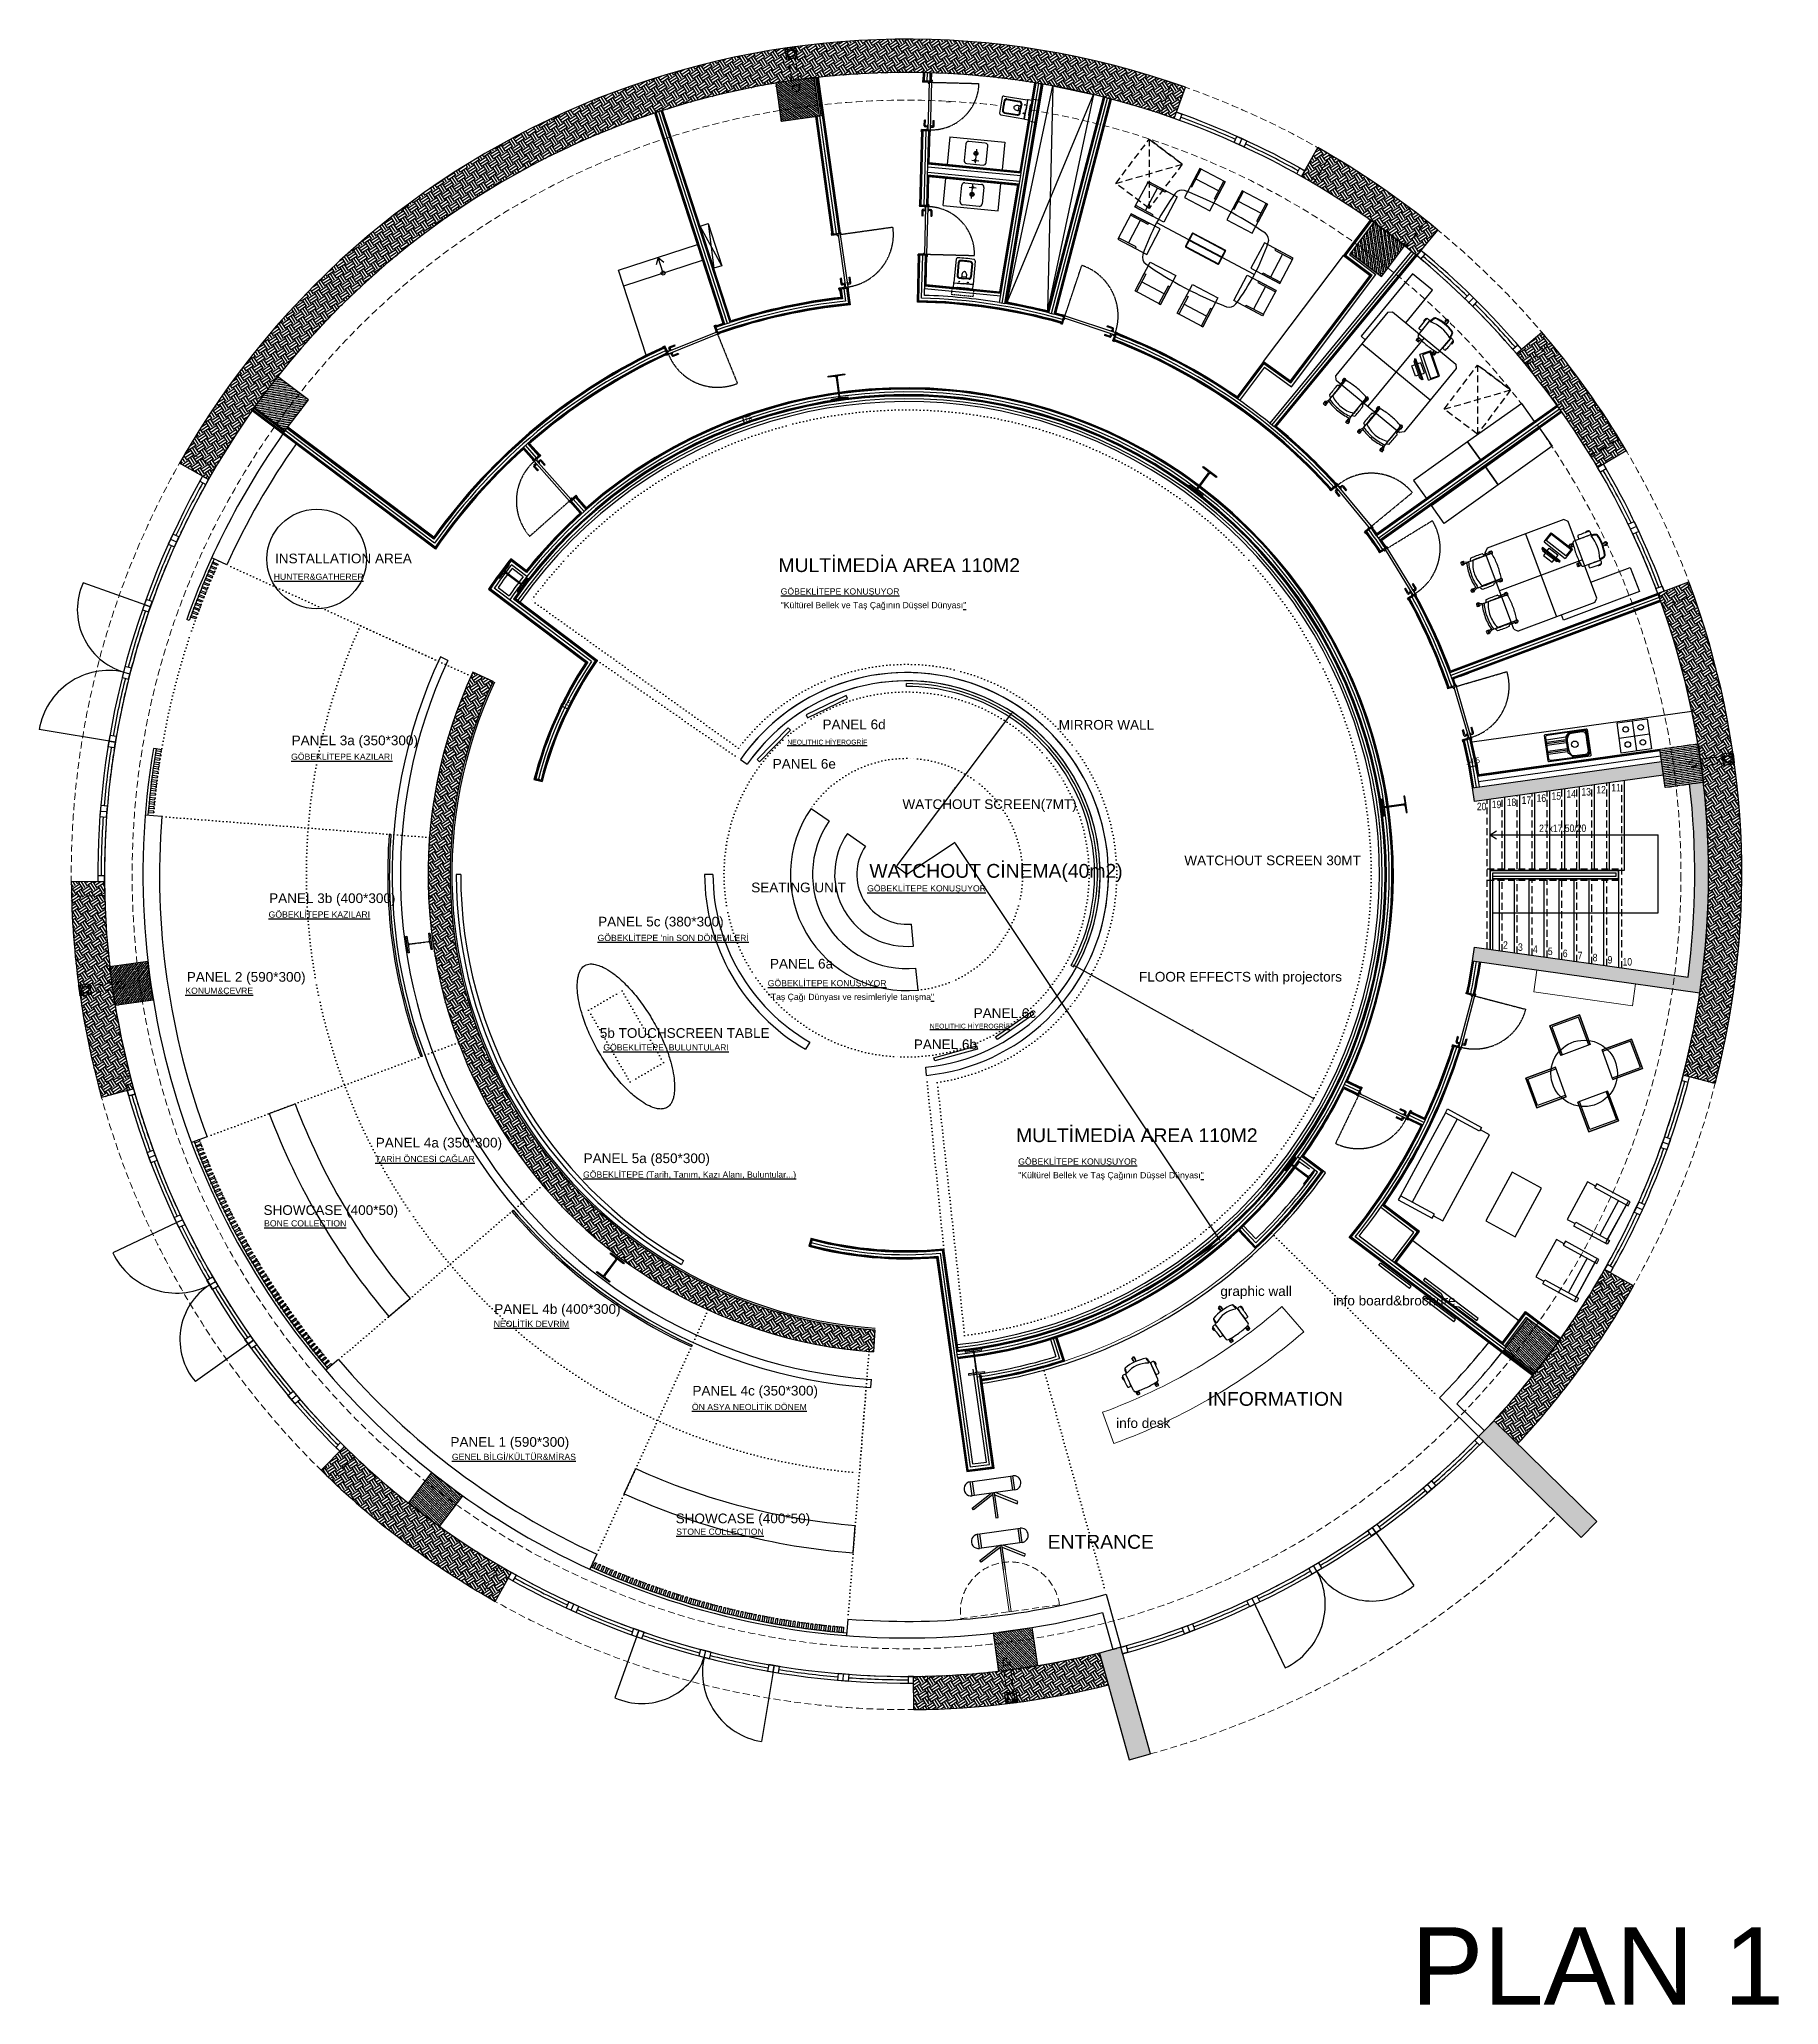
# Model space of a CAD drawing. Header units: millimetres. Extents: x 132785 to 150483, y 90225 to 103753.
# Drawn here: x 134153 to 137297, y 91205 to 94759 of the extents above; entities that cross this region are included whole.
import ezdxf
from ezdxf.enums import TextEntityAlignment as Align

# ---------------------------------------------------------------- set-up
doc = ezdxf.new("R2010")
doc.units = ezdxf.units.MM
for name, pattern in [('061-GZM-AP-100$0$DASHDOT', [1, 0.5, -0.25, 0, -0.25]), ('061-GZM-AP-100$0$DASHDOTX2', [50.8, 25.4, -12.7, 0, -12.7]), ('061-GZM-AP-100$0$HIDDEN', [0.375, 0.25, -0.125]), ('DOT', [6.35, 0, -6.35])]:
    doc.linetypes.add(name, pattern=pattern)
for name, color, linetype in [('061-GZM-AP-100$0$A-cam', 20, 'Continuous'), ('061-GZM-AP-100$0$A-cephe', 181, 'Continuous'), ('061-GZM-AP-100$0$A-door-tag', 223, 'Continuous'), ('061-GZM-AP-100$0$A-earthwall', 4, 'Continuous'), ('061-GZM-AP-100$0$A-HATCH', 8, 'Continuous'), ('061-GZM-AP-100$0$A-kapi', 2, 'Continuous'), ('061-GZM-AP-100$0$A-mutfak', 252, 'Continuous'), ('061-GZM-AP-100$0$A-tasiyici', 5, 'Continuous'), ('061-GZM-AP-100$0$A-wc', 11, 'Continuous')]:
    doc.layers.add(name, color=color, linetype=linetype)
doc.layers.add('061-GZM-AP-100$0$A-kiris', color=252, linetype='Continuous', lineweight=0)
doc.styles.add('061-GZM-AP-100$0$ARIEL50SD', font='ARIALN.TTF', dxfattribs={"height": 9})
doc.styles.add('061-GZM-AP-100$0$romans', font='romans.shx')
doc.styles.add('061-GZM-AP-100$0$text-50', font='ARIALN.TTF', dxfattribs={"height": 10})
doc.styles.get("Standard").update_dxf_attribs({"font": 'arial.ttf'})
doc.dimstyles.new('ISO-25', dxfattribs={"dimtxt": 2.5, "dimasz": 2.5, "dimexe": 1.25, "dimexo": 0.625, "dimtad": 1, "dimtxsty": 'Standard', "dimcen": 2.5, "dimadec": 0, "dimazin": 0, "dimtfac": 1, "dimtmove": 0, "dimatfit": 3, "dimfxl": 1, "dimarcsym": 0})
pattern_1 = [(315, (22133.83, 1802.77), (4.49012806, 4.49012806), []), (315, (22133.83, 1798.28), (4.49012806, 4.49012806), [7.9375, -1.5875, 0, -1.5875])]

msp = doc.modelspace()

# ---------------------------------------------------------------- texts
at = {"color": 253, "style": '061-GZM-AP-100$0$ARIEL50SD'}
for s, p in [('18', (136805.881, 93372.444)), ('17', (136832.881, 93376.238)), ('16', (136859.881, 93380.033)), ('15', (136886.881, 93383.827)), ('14', (136913.881, 93387.622)), ('13', (136940.881, 93391.417)), ('12', (136967.881, 93395.211)), ('11', (136994.881, 93399.006)), ('20', (136751.881, 93364.854)), ('19', (136778.881, 93368.649)), ('27x17.50/20', (136864.414, 93325.321)), ('2', (136799.241, 93114.396)), ('3', (136826.241, 93110.601)), ('4', (136853.241, 93106.806)), ('5', (136880.241, 93103.012)), ('6', (136907.241, 93099.217)), ('7', (136934.241, 93095.423)), ('8', (136961.241, 93091.628)), ('9', (136988.241, 93087.833)), ('10', (137015.241, 93084.039))]:
    msp.add_text(s, height=13.5, rotation=0.149742, dxfattribs=at).set_placement(p)
at = {"color": 253, "char_height": 10, "attachment_point": 5, "style": '061-GZM-AP-100$0$text-50'}
for s, insert, rotation in [('\\A1;15', (135435.377, 94073.338), 288), ('\\A1;15', (135107.478, 93559.873), 334.968979), ('\\A1;14.5', (136744.425, 93453.888), 8)]:
    msp.add_mtext(s, dxfattribs=dict(at, insert=insert, rotation=rotation))
at = {"color": 253, "attachment_point": 1}
for s, width, insert, char_height in [('INSTALLATION AREA', 670.8921, (134579.29, 93828.824), 17.5), ('MULTİMEDİA AREA 110M2', 509.70191, (135489.411, 93820.485), 25), ('PANEL 6d', 509.70191, (135568.952, 93528.788), 17.5), ('MIRROR WALL', 670.8921, (135995.967, 93528.042), 17.5), ('PANEL 3a (350*300)', 670.8921, (134609.261, 93499.87), 17.5), ('PANEL 6e', 509.70191, (135478.932, 93457.512), 17.5), ('WATCHOUT SCREEN(7MT)', 670.8921, (135713.458, 93384.576), 17.5), ('WATCHOUT SCREEN 30MT', 670.8921, (136223.018, 93282.919), 17.5), ('WATCHOUT CİNEMA(40m2) ', 509.70191, (135653.637, 93267.713), 25), ('PANEL 3b (400*300)', 670.8921, (134568.586, 93214.551), 17.5), ('PANEL 5c (380*300)', 670.8921, (135163.322, 93172.225), 17.5), ('PANEL 2 (590*300)', 670.8921, (134419.753, 93072.293), 17.5), ('PANEL 6a ', 509.70191, (135473.934, 93096.164), 17.5), ('FLOOR EFFECTS with projectors', 670.8921, (136141.189, 93072.579), 17.5), ('PANEL 6c ', 509.70191, (135842.206, 93006.828), 17.5), ('5b TOUCHSCREEN TABLE', 670.8921, (135166.348, 92970.829), 17.5), ('PANEL 6b ', 509.70191, (135734.076, 92950.366), 17.5), ('MULTİMEDİA AREA 110M2', 509.70191, (135918.851, 92789.719), 25), ('PANEL 4a (350*300)', 670.8921, (134761.306, 92772.614), 17.5), ('PANEL 5a (850*300)', 670.8921, (135137.077, 92744.354), 17.5), ('SHOWCASE (400*50)', 670.8921, (134558.41, 92650.665), 17.5), ('PANEL 4b (400*300)', 670.8921, (134975.526, 92471.799), 17.5), ('PANEL 4c (350*300)', 670.8921, (135333.831, 92324.147), 17.5), ('INFORMATION', 259.10859, (136265.275, 92313.023), 25), ('PANEL 1 (590*300)', 670.8921, (134896.362, 92231.435), 17.5), ('SHOWCASE (400*50)', 670.8921, (135303.471, 92093.242), 17.5), ('ENTRANCE', 259.10859, (135975.942, 92054.676), 25), ('PLAN 1', 4708.03508, (136633.104, 91345.234), 140)]:
    msp.add_mtext_dynamic_manual_height_columns(s, width=width, gutter_width=12.5, heights=[0], dxfattribs=dict(at, insert=insert, char_height=char_height))
at = {"color": 7, "attachment_point": 1}
for s, width, insert, char_height in [('{\\LHUNTER&GATHERER}', 670.8921, (134576.835, 93792.63), 11.2), ('{\\LGÖBEKLİTEPE KONUŞUYOR}', 670.8921, (135493.322, 93766.052), 11.2), ('"Kültürel Bellek ve Taş Çağının Düşsel Dünyası{\\L"}', 670.8921, (135493.322, 93741.374), 11.2), ('{\\LGÖBEKLİTEPE KAZILARI}', 670.8921, (134608.273, 93467.24), 11.2), ('SEATING UNIT', 670.8921, (135440.143, 93233.999), 17.5), ('{\\LGÖBEKLİTEPE KONUŞUYOR}', 670.8921, (135649.625, 93229.23), 11.2), ('{\\LGÖBEKLİTEPE KAZILARI}', 670.8921, (134567.599, 93181.921), 11.2), ("{\\LGÖBEKLİTEPE 'nin SON DÖNEMLERİ}", 670.8921, (135162.335, 93139.595), 11.2), ('{\\LKONUM&ÇEVRE}', 670.8921, (134417.037, 93044.111), 11.2), ('{\\LGÖBEKLİTEPE KONUŞUYOR}', 670.8921, (135469.922, 93057.681), 11.2), ('"Taş Çağı Dünyası ve resimleriyle tanışma{\\L"}', 670.8921, (135469.922, 93033.002), 11.2), ('{\\LGÖBEKLİTEPE  BULUNTULARI}', 670.8921, (135172.671, 92941.643), 11.2), ('{\\LTARİH ÖNCESİ ÇAĞLAR}', 670.8921, (134760.318, 92739.984), 11.2), ('{\\LGÖBEKLİTEPE (Tarih, Tanım, Kazı Alanı, Buluntular...)}', 670.8921, (135136.09, 92711.724), 11.2), ('{\\LGÖBEKLİTEPE KONUŞUYOR}', 670.8921, (135922.761, 92735.286), 11.2), ('"Kültürel Bellek ve Taş Çağının Düşsel Dünyası{\\L"}', 670.8921, (135922.761, 92710.607), 11.2), ('{\\LBONE COLLECTION}', 670.8921, (134559.471, 92623.501), 11.2), ('info board&brochure', 259.10859, (136491.942, 92487.049), 17.5), ('{\\LNEOLİTİK DEVRİM}', 670.8921, (134974.538, 92441.721), 11.2), ('{\\LÖN ASYA NEOLİTİK DÖNEM}', 670.8921, (135332.844, 92291.518), 11.2), ('{\\LGENEL BİLGİ/KÜLTÜR&MİRAS}', 670.8921, (134898.934, 92201.356), 11.2), ('{\\LSTONE COLLECTION}', 670.8921, (135304.532, 92066.078), 11.2)]:
    msp.add_mtext_dynamic_manual_height_columns(s, width=width, gutter_width=12.5, heights=[0], dxfattribs=dict(at, insert=insert, char_height=char_height))
at = {"attachment_point": 1}
for s, width, insert, char_height in [('{\\LNEOLITHIC HİYEROGRİF }', 509.70191, (135505.327, 93492.342), 8.75), ('{\\LNEOLITHIC HİYEROGRİF }', 509.70191, (135762.807, 92978.925), 8.75), ('graphic wall', 259.10859, (136288.152, 92504.102), 17.5), ('info desk', 259.10859, (136099.915, 92265.525), 17.5)]:
    msp.add_mtext_dynamic_manual_height_columns(s, width=width, gutter_width=12.5, heights=[0], dxfattribs=dict(at, insert=insert, char_height=char_height))
at = {"layer": '061-GZM-AP-100$0$A-door-tag', "color": 253, "style": '061-GZM-AP-100$0$romans'}
msp.add_text('-', height=10, rotation=358.500011, dxfattribs=at).set_placement((135796.209, 94646.185), align=Align.MIDDLE_CENTER)

# ---------------------------------------------------------------- blocks, each defined once
blk = doc.blocks.new('061-GZM-AP-100$0$a')
at = {"layer": '061-GZM-AP-100$0$A-cephe'}
blk.add_line((0, 18), (0, 30), dxfattribs=at)
blk.add_lwpolyline([(-10, 30), (-10, 18), (10, 18), (10, 30)], close=True, dxfattribs=at)
blk = doc.blocks.new('061-GZM-AP-100$0$20-40-2')
at = {"color": 20, "ltscale": 2}
for points in [[(0, 0), (40, 0), (40, 40), (0, 40)], [(2, 2), (38, 2), (38, 38), (2, 38)]]:
    blk.add_lwpolyline(points, close=True, dxfattribs=at)
blk = doc.blocks.new('*U3')
at = {"color": 20, "ltscale": 0.2}
blk.add_lwpolyline([(-6, 25), (-4, 25), (-3, 23, -0.414221), (-3, 22), (-4, 22, 0.414228), (-4, 22), (-3, 21, 0.767327), (-2, 21), (-2, 25), (2, 25), (2, 25), (2, 25), (6, 25), (6, 21, 0.76731), (7, 21), (8, 22, 0.414194), (8, 22), (7, 22, -0.414213), (7, 23), (8, 25), (14, 25), (14, 15), (14, 15), (14, 15), (14, 2), (34, 2), (34, 4), (16, 4), (16, 25), (22, 25), (22, 27), (-6, 27)], format="xyb", close=True, dxfattribs=at)
at = {"color": 20}
blk.add_lwpolyline([(10, 20), (10, 0), (176, 0), (176, 20), (174, 20), (174, 2), (12, 2), (12, 20), (10, 20)], dxfattribs=at)
blk.add_lwpolyline([(12, 4), (14, 4), (14, 18), (12, 18)], close=True, dxfattribs=at)
blk = doc.blocks.new('*D86')
at = {"color": 0, "lineweight": -2, "transparency": 16777216}
for p, q in [((135721.4, 93249.1), (135808.7, 93307.3)), ((135809, 93304.5), (136286.8, 92587.9)), ((136201.9, 92528.3), (136289.2, 92586.5))]:
    blk.add_line(p, q, dxfattribs=at)
at = {"color": 0, "transparency": 16777216}
for points in [[(135809.4, 93304.7), (135808.7, 93304.3), (135807.6, 93306.6)], [(136287.1, 92588.1), (136286.4, 92587.7), (136288.2, 92585.8)]]:
    blk.add_solid(points, dxfattribs=at)
at = {"color": 0, "transparency": 16777216, "insert": (136049.7, 92947.4), "char_height": 2.5, "attachment_point": 5, "rotation": 303.6901}
blk.add_mtext('866,25', dxfattribs=at)
blk = doc.blocks.new('*D87')
at = {"color": 0, "lineweight": -2, "transparency": 16777216}
for p, q in [((136018.5, 93084.4), (136020.2, 93087.4)), ((136021.8, 93085.1), (136454.7, 92845.1)), ((136455.8, 92842), (136457.5, 92845))]:
    blk.add_line(p, q, dxfattribs=at)
at = {"color": 0, "transparency": 16777216}
for points in [[(136022, 93085.5), (136021.6, 93084.8), (136019.6, 93086.3)], [(136454.9, 92845.5), (136454.5, 92844.8), (136456.9, 92843.9)]]:
    blk.add_solid(points, dxfattribs=at)
at = {"color": 0, "transparency": 16777216, "insert": (136239.2, 92966.8), "char_height": 2.5, "attachment_point": 5, "rotation": 331}
blk.add_mtext('500', dxfattribs=at)
blk = doc.blocks.new('*D88')
at = {"color": 0, "lineweight": -2, "transparency": 16777216}
for p, q in [((135704.2, 93265.1), (135911.5, 93540.2)), ((135931.2, 93528.4), (135912, 93542.9)), ((135720.9, 93249.4), (135701.7, 93263.9))]:
    blk.add_line(p, q, dxfattribs=at)
at = {"color": 0, "transparency": 16777216}
for points in [[(135911.2, 93540.4), (135911.8, 93539.9), (135913, 93542.2)], [(135703.9, 93265.4), (135704.5, 93264.9), (135702.7, 93263.1)]]:
    blk.add_solid(points, dxfattribs=at)
at = {"color": 0, "transparency": 16777216, "insert": (135806.2, 93403.9), "char_height": 2.5, "attachment_point": 5, "rotation": 52.9908}
blk.add_mtext('349,41', dxfattribs=at)

# ---------------------------------------------------------------- dimensions: what is measured, and where the dimension line sits
for p1, p2, distance, picture, middle in [((135721.369, 93249.054), (135931.694, 93528.071), 23.389, '*D88', (135806.155, 93403.922)), ((135720.849, 93248.707), (136201.358, 92527.944), 104.318, '*D86', (136049.672, 92947.371)), ((136018.22, 93083.872), (136455.529, 92841.467), 2.809, '*D87', (136239.158, 92966.789))]:
    dim = msp.add_aligned_dim(p1=p1, p2=p2, distance=distance, dimstyle='ISO-25')
    dim.commit()
    dim.dimension.update_dxf_attribs({"geometry": picture, "text_midpoint": middle})

# ---------------------------------------------------------------- hatches: boundary and pattern name
at = {"layer": '061-GZM-AP-100$0$A-HATCH'}
h = msp.add_hatch(dxfattribs=at)
h.set_pattern_fill('ANSI35', color=253, angle=-82.000042, style=0)
h.set_pattern_definition([(323, (135519.048, 94684.596), (3.82153, 5.07133), []), (323, (135519.673, 94680.1494), (3.82153, 5.07133), [7.9375, -1.5875, 0, -1.5875])])
h.paths.add_polyline_path([(135553.707, 94689.467), (135484.388, 94679.725), (135494.131, 94610.406), (135563.449, 94620.148)])
h = msp.add_hatch(dxfattribs=at)
h.set_pattern_fill('ANSI35', color=253, angle=-127.000042, style=0)
h.set_pattern_definition([(278, (136593.4806, 94406.7286), (6.2882, 0.88374), []), (278, (136590.7784, 94403.1427), (6.2882, 0.88374), [7.9375, -1.5875, 0, -1.5875])])
h.paths.add_polyline_path([(136621.433, 94385.665), (136565.528, 94427.792), (136523.401, 94371.888), (136579.306, 94329.761)])
h = msp.add_hatch(dxfattribs=at)
h.set_pattern_fill('ANSI35', color=253, angle=-37.000042, style=0)
h.set_pattern_definition([(8, (134562.8274, 94121.339), (-0.88374, 6.2882), []), (8, (134566.4133, 94118.637), (-0.88374, 6.2882), [7.9375, -1.5875, 0, -1.5875])])
h.paths.add_polyline_path([(134583.891, 94149.291), (134541.764, 94093.387), (134597.668, 94051.26), (134639.795, 94107.164)])
h = msp.add_hatch(dxfattribs=at)
h.set_pattern_fill('ANSI35', color=253, angle=-37, style=0)
h.set_pattern_definition([(8, (135720.849, 93248.707), (-0.88375, 6.288202), []), (8, (135724.435, 93246.005), (-0.88375, 6.288202), [7.9375, -1.5875, 0, -1.5875])])
h.paths.add_polyline_path([(137161.609, 93415.849), (137092.29, 93406.107), (137082.548, 93475.425), (137151.867, 93485.168)])
h = msp.add_hatch(dxfattribs=at)
h.set_pattern_fill('ANSI35', color=253, angle=-37, style=0)
h.set_pattern_definition([(8, (135720.849, 93248.707), (-0.88375, 6.288202), []), (8, (135724.435, 93246.005), (-0.88375, 6.288202), [7.9375, -1.5875, 0, -1.5875])])
h.paths.add_polyline_path([(136069.799, 91840.753), (136123.247, 91648.027), (136161.792, 91658.717), (136108.344, 91851.443)])
h.paths.add_polyline_path([(136783.098, 92260.919), (136968.543, 92078.682), (136940.507, 92050.152), (136755.062, 92232.389)])
h.paths.add_polyline_path([(137089.158, 93428.388), (137085.679, 93453.144), (136743.963, 93405.119), (136747.442, 93380.363)])
edge = h.paths.add_edge_path()
edge.add_line((137161.19, 93415.79), (137136.426, 93412.31))
edge.add_arc((135720.849, 93248.707), 1425, 352.502601, 366.592595, ccw=False)
edge.add_line((137133.666, 93062.771), (136747.441, 93117.052))
edge.add_line((136747.441, 93117.052), (136743.962, 93092.295))
edge.add_line((136743.962, 93092.295), (137154.945, 93034.535))
edge.add_arc((135720.849, 93248.707), 1450, 351.506065, 366.616865)
h = msp.add_hatch(dxfattribs=at)
h.set_pattern_fill('ANSI35', color=253, angle=7.999958, style=0)
h.set_pattern_definition([(53, (134284.96, 93046.906), (-5.07133, 3.82153), []), (53, (134289.4066, 93047.531), (-5.07133, 3.82153), [7.9375, -1.5875, 0, -1.5875])])
h.paths.add_polyline_path([(134280.089, 93081.566), (134289.831, 93012.247), (134359.15, 93021.989), (134349.408, 93091.308)])
h = msp.add_hatch(dxfattribs=at)
h.set_pattern_fill('ANSI35', color=253, angle=-90, style=0)
h.set_pattern_definition(pattern_1)
h.paths.add_polyline_path([(136899.934, 92404.028), (136857.807, 92348.123), (136801.902, 92390.25), (136844.029, 92446.155)])
h = msp.add_hatch(dxfattribs=at)
h.set_pattern_fill('ANSI35', color=253, angle=-90, style=0)
h.set_pattern_definition(pattern_1)
h.paths.add_polyline_path([(134876.169, 92069.622), (134820.265, 92111.749), (134862.392, 92167.654), (134918.296, 92125.527)])
h = msp.add_hatch(dxfattribs=at)
h.set_pattern_fill('ANSI35', color=253, angle=-90, style=0)
h.set_pattern_definition(pattern_1)
h.paths.add_polyline_path([(135957.309, 91817.689), (135887.99, 91807.947), (135878.248, 91877.266), (135947.567, 91887.008)])

# ---------------------------------------------------------------- linework, layer by layer
at = {"color": 253}
for p, q in [((135465.253, 94725.633), (135458.635, 94735.766)), ((135469.24, 94728.238), (135463.741, 94736.657)), ((135473.227, 94730.842), (135468.858, 94737.532)), ((135471.084, 94737.026), (135472.897, 94738.21)), ((135473.688, 94733.039), (135484.321, 94739.984)), ((135490.805, 94727.154), (135483.86, 94737.787)), ((135486.519, 94739.523), (135485.991, 94740.331)), ((135486.057, 94737.326), (135492.116, 94741.283)), ((135488.662, 94733.338), (135499.295, 94740.283)), ((135491.266, 94729.351), (135501.899, 94736.296)), ((135504.096, 94735.835), (135499.784, 94742.437)), ((135503.635, 94733.637), (135514.268, 94740.582)), ((135508.084, 94738.439), (135504.976, 94743.197)), ((135505.132, 94740.503), (135517.015, 94742.173)), ((135506.239, 94729.65), (135516.872, 94736.595)), ((135512.071, 94741.043), (135510.18, 94743.939)), ((135512.532, 94743.24), (135514.531, 94744.546)), ((135521.674, 94732.146), (135514.729, 94742.779)), ((135525.661, 94734.751), (135518.877, 94745.139)), ((135521.213, 94729.949), (135531.846, 94736.894)), ((135529.649, 94737.355), (135524.11, 94745.836)), ((135527.505, 94743.539), (135532.714, 94746.941)), ((135530.11, 94739.552), (135540.743, 94746.497)), ((135539.252, 94728.458), (135532.307, 94739.091)), ((135543.239, 94731.062), (135536.294, 94741.695)), ((135547.226, 94733.667), (135540.282, 94744.3)), ((135542.94, 94746.036), (135541.635, 94748.034)), ((135542.479, 94743.838), (135550.482, 94749.065)), ((135545.083, 94739.851), (135555.716, 94746.796)), ((135546.927, 94748.64), (135546.917, 94748.656)), ((135547.687, 94735.864), (135558.32, 94742.808)), ((135560.817, 94727.374), (135553.872, 94738.007)), ((135560.518, 94742.347), (135555.746, 94749.654)), ((135564.804, 94729.978), (135557.859, 94740.611)), ((135560.057, 94740.15), (135570.69, 94747.095)), ((135564.505, 94744.952), (135561.059, 94750.229)), ((135562.661, 94736.163), (135573.294, 94743.108)), ((135565.265, 94732.175), (135575.898, 94739.12)), ((135568.492, 94747.556), (135566.383, 94750.786)), ((135568.953, 94749.753), (135571.296, 94751.283)), ((135578.095, 94738.659), (135571.151, 94749.292)), ((135582.083, 94741.263), (135575.283, 94751.674)), ((135582.382, 94726.29), (135575.437, 94736.923)), ((135577.634, 94736.462), (135588.267, 94743.407)), ((135580.239, 94732.475), (135590.872, 94739.419)), ((135586.07, 94743.868), (135580.639, 94752.184)), ((135583.927, 94750.052), (135588.247, 94752.874)), ((135586.531, 94746.065), (135597.164, 94753.01)), ((135595.673, 94734.971), (135588.728, 94745.604)), ((135599.661, 94737.575), (135592.716, 94748.208)), ((135595.212, 94732.774), (135605.845, 94739.718)), ((135603.648, 94740.179), (135596.703, 94750.812)), ((135597.816, 94728.786), (135608.449, 94735.731)), ((135599.361, 94752.549), (135598.578, 94753.749)), ((135598.9, 94750.351), (135604.863, 94754.246)), ((135601.505, 94746.364), (135612.138, 94753.309)), ((135604.109, 94742.377), (135614.742, 94749.321)), ((135613.251, 94731.283), (135606.306, 94741.916)), ((135617.238, 94733.887), (135610.294, 94744.52)), ((135612.79, 94729.085), (135623.423, 94736.03)), ((135616.939, 94748.86), (135613.025, 94754.853)), ((135621.226, 94736.491), (135614.281, 94747.124)), ((135616.478, 94746.663), (135627.111, 94753.608)), ((135620.927, 94751.465), (135618.466, 94755.232)), ((135619.082, 94742.676), (135629.715, 94749.62)), ((135621.687, 94738.688), (135632.32, 94745.633)), ((135630.829, 94727.594), (135623.884, 94738.227)), ((135624.914, 94754.069), (135623.919, 94755.593)), ((135634.517, 94745.172), (135627.572, 94755.805)), ((135634.816, 94730.199), (135627.871, 94740.832)), ((135638.803, 94732.803), (135631.859, 94743.436)), ((135638.504, 94747.776), (135633.034, 94756.152)), ((135634.056, 94742.975), (135644.689, 94749.92)), ((135636.66, 94738.987), (135647.293, 94745.932)), ((135642.492, 94750.381), (135638.52, 94756.461)), ((135639.264, 94735), (135649.897, 94741.945)), ((135642.953, 94752.578), (135649.775, 94757.034)), ((135652.095, 94741.484), (135645.15, 94752.117)), ((135652.394, 94726.51), (135645.449, 94737.143)), ((135656.082, 94744.088), (135649.137, 94754.721)), ((135656.381, 94729.115), (135649.436, 94739.748)), ((135651.634, 94739.287), (135662.267, 94746.231)), ((135660.069, 94746.692), (135653.212, 94757.192)), ((135654.238, 94735.299), (135664.871, 94742.244)), ((135655.322, 94756.864), (135656.011, 94757.314)), ((135656.842, 94731.312), (135667.475, 94738.257)), ((135657.926, 94752.877), (135665.287, 94757.685)), ((135660.53, 94748.89), (135671.163, 94755.834)), ((135669.672, 94737.796), (135662.728, 94748.429)), ((135673.66, 94740.4), (135666.715, 94751.033)), ((135673.959, 94725.426), (135667.014, 94736.059)), ((135669.211, 94735.598), (135679.844, 94742.543)), ((135677.647, 94743.004), (135670.702, 94753.637)), ((135673.361, 94755.373), (135671.706, 94757.907)), ((135671.816, 94731.611), (135682.449, 94738.556)), ((135672.9, 94753.176), (135680.545, 94758.169)), ((135675.504, 94749.189), (135686.137, 94756.133)), ((135677.348, 94757.978), (135677.282, 94758.079)), ((135678.108, 94745.201), (135688.741, 94752.146)), ((135687.25, 94734.107), (135680.305, 94744.74)), ((135691.237, 94736.712), (135684.293, 94747.345)), ((135690.938, 94751.685), (135686.606, 94758.319)), ((135686.789, 94731.91), (135697.422, 94738.855)), ((135695.225, 94739.316), (135688.28, 94749.949)), ((135690.477, 94749.488), (135701.11, 94756.432)), ((135694.926, 94754.289), (135692.218, 94758.436)), ((135693.082, 94745.5), (135703.715, 94752.445)), ((135695.686, 94741.513), (135706.319, 94748.458)), ((135698.913, 94756.894), (135697.843, 94758.532)), ((135704.828, 94730.419), (135697.883, 94741.052)), ((135708.516, 94747.997), (135701.601, 94758.584)), ((135708.815, 94733.023), (135701.87, 94743.656)), ((135712.803, 94735.628), (135705.858, 94746.261)), ((135712.503, 94750.601), (135707.249, 94758.646)), ((135708.055, 94745.799), (135718.688, 94752.744)), ((135710.659, 94741.812), (135721.292, 94748.757)), ((135716.491, 94753.205), (135712.911, 94758.686)), ((135713.264, 94737.825), (135723.897, 94744.769)), ((135722.406, 94726.731), (135715.461, 94737.364)), ((135716.952, 94755.402), (135722.011, 94758.707)), ((135726.094, 94744.308), (135719.149, 94754.941)), ((135726.393, 94729.335), (135719.448, 94739.968)), ((135730.081, 94746.913), (135723.136, 94757.546)), ((135730.38, 94731.939), (135723.436, 94742.572)), ((135725.633, 94742.111), (135736.266, 94749.056)), ((135734.069, 94749.517), (135728.078, 94758.69)), ((135728.237, 94738.124), (135738.87, 94745.069)), ((135730.841, 94734.136), (135741.474, 94741.081)), ((135731.925, 94755.702), (135736.404, 94758.627)), ((135734.53, 94751.714), (135744.942, 94758.515)), ((135743.672, 94740.62), (135736.727, 94751.253)), ((135743.971, 94725.647), (135737.026, 94736.28)), ((135747.659, 94743.224), (135740.714, 94753.857)), ((135747.958, 94728.251), (135741.013, 94738.884)), ((135743.211, 94738.423), (135753.844, 94745.368)), ((135751.646, 94745.829), (135744.702, 94756.462)), ((135745.815, 94734.436), (135756.448, 94741.38)), ((135746.899, 94756.001), (135750.594, 94758.414)), ((135747.36, 94758.198), (135747.177, 94758.478)), ((135748.419, 94730.448), (135759.052, 94737.393)), ((135749.503, 94752.013), (135759.013, 94758.225)), ((135752.107, 94748.026), (135762.74, 94754.971)), ((135761.249, 94736.932), (135754.305, 94747.565)), ((135765.237, 94739.536), (135758.292, 94750.169)), ((135760.788, 94734.735), (135771.421, 94741.679)), ((135769.224, 94742.14), (135762.279, 94752.773)), ((135764.938, 94754.51), (135762.573, 94758.131)), ((135763.393, 94730.747), (135774.026, 94737.692)), ((135764.477, 94752.312), (135772.894, 94757.81)), ((135767.081, 94748.325), (135777.714, 94755.27)), ((135768.925, 94757.114), (135768.373, 94757.959)), ((135769.685, 94744.338), (135780.318, 94751.282)), ((135778.827, 94733.244), (135771.882, 94743.877)), ((135782.814, 94735.848), (135775.87, 94746.481)), ((135782.515, 94750.821), (135778.073, 94757.622)), ((135778.366, 94731.046), (135788.999, 94737.991)), ((135786.802, 94738.452), (135779.857, 94749.085)), ((135782.054, 94748.624), (135792.687, 94755.569)), ((135786.503, 94753.426), (135783.914, 94757.39)), ((135784.659, 94744.637), (135795.292, 94751.581)), ((135787.263, 94740.649), (135797.896, 94747.594)), ((135796.405, 94729.555), (135789.46, 94740.188)), ((135790.49, 94756.03), (135789.769, 94757.133)), ((135800.392, 94732.16), (135793.447, 94742.793)), ((135800.093, 94747.133), (135793.682, 94756.95)), ((135804.38, 94734.764), (135797.435, 94745.397)), ((135804.08, 94749.737), (135799.563, 94756.654)), ((135799.632, 94744.936), (135810.265, 94751.881)), ((135802.236, 94740.948), (135812.869, 94747.893)), ((135804.841, 94736.961), (135815.474, 94743.906)), ((135808.068, 94752.342), (135805.46, 94756.335)), ((135813.982, 94725.867), (135807.038, 94736.5)), ((135808.529, 94754.539), (135810.805, 94756.025)), ((135817.671, 94743.445), (135810.726, 94754.078)), ((135817.97, 94728.471), (135811.025, 94739.104)), ((135821.957, 94731.076), (135815.013, 94741.709)), ((135821.658, 94746.049), (135815.323, 94755.749)), ((135817.21, 94741.248), (135827.843, 94748.192)), ((135819.814, 94737.26), (135830.447, 94744.205)), ((135825.646, 94748.653), (135821.262, 94755.365)), ((135822.418, 94733.273), (135833.051, 94740.218)), ((135823.502, 94754.838), (135824.023, 94755.178)), ((135826.107, 94750.851), (135831.877, 94754.62)), ((135835.248, 94739.757), (135828.304, 94750.39)), ((135839.236, 94742.361), (135832.291, 94752.994)), ((135839.535, 94727.387), (135832.59, 94738.02)), ((135834.787, 94737.559), (135845.42, 94744.504)), ((135843.223, 94744.965), (135837.179, 94754.219)), ((135837.392, 94733.572), (135848.025, 94740.517)), ((135839.996, 94729.585), (135850.629, 94736.529)), ((135841.08, 94751.15), (135844.843, 94753.608)), ((135843.684, 94747.162), (135852.55, 94752.953)), ((135852.826, 94736.068), (135845.882, 94746.701)), ((135856.814, 94738.673), (135849.869, 94749.306)), ((135852.365, 94733.871), (135862.998, 94740.816)), ((135860.801, 94741.277), (135853.856, 94751.91)), ((135854.969, 94729.884), (135865.602, 94736.828)), ((135856.053, 94751.449), (135857.658, 94752.497)), ((135858.658, 94747.461), (135865.276, 94751.784)), ((135861.262, 94743.474), (135871.895, 94750.419)), ((135870.404, 94732.38), (135863.459, 94743.013)), ((135874.391, 94734.984), (135867.447, 94745.617)), ((135869.943, 94730.183), (135880.576, 94737.127)), ((135878.379, 94737.589), (135871.434, 94748.222)), ((135874.092, 94749.958), (135873.425, 94750.979)), ((135873.631, 94747.76), (135877.859, 94750.522)), ((135876.235, 94743.773), (135885.342, 94749.721)), ((135878.84, 94739.786), (135889.473, 94746.73)), ((135887.982, 94728.692), (135881.037, 94739.325)), ((135891.969, 94731.296), (135885.024, 94741.929)), ((135895.956, 94733.9), (135889.012, 94744.533)), ((135891.67, 94746.269), (135889.734, 94749.233)), ((135891.209, 94744.072), (135897.704, 94748.314)), ((135893.813, 94740.085), (135904.446, 94747.03)), ((135896.417, 94736.097), (135907.05, 94743.042)), ((135905.559, 94725.003), (135898.615, 94735.636)), ((135909.547, 94727.608), (135902.602, 94738.241)), ((135909.248, 94742.581), (135906.171, 94747.292)), ((135913.534, 94730.212), (135906.589, 94740.845)), ((135908.787, 94740.384), (135917.21, 94745.885)), ((135911.391, 94736.397), (135922.024, 94743.341)), ((135913.235, 94745.185), (135912.368, 94746.512)), ((135913.995, 94732.409), (135924.628, 94739.354)), ((135926.825, 94738.893), (135922.739, 94745.15)), ((135931.112, 94726.524), (135924.167, 94737.157)), ((135926.364, 94736.696), (135936.391, 94743.244)), ((135928.969, 94732.708), (135939.602, 94739.653)), ((135930.813, 94741.497), (135928.986, 94744.294)), ((135931.573, 94728.721), (135942.206, 94735.666)), ((135944.403, 94735.205), (135939.442, 94742.801)), ((135943.942, 94733.007), (135954.575, 94739.952)), ((135948.391, 94737.809), (135945.741, 94741.866)), ((135946.546, 94729.02), (135957.179, 94735.965)), ((135952.378, 94740.413), (135952.059, 94740.901)), ((135961.981, 94731.516), (135956.283, 94740.24)), ((135961.52, 94729.319), (135972.153, 94736.264)), ((135965.968, 94734.121), (135962.635, 94739.224)), ((135969.956, 94736.725), (135969.008, 94738.176)), ((135979.559, 94727.828), (135973.268, 94737.46)), ((135983.546, 94730.432), (135979.675, 94736.359)), ((135300.736, 94695.923), (135309.368, 94701.561)), ((135317.852, 94690.037), (135310.908, 94700.67)), ((135313.105, 94700.209), (135319.517, 94704.397)), ((135313.566, 94702.406), (135313.38, 94702.691)), ((135315.709, 94696.222), (135326.342, 94703.166)), ((135331.144, 94698.718), (135326.236, 94706.233)), ((135330.683, 94696.521), (135341.316, 94703.466)), ((135335.131, 94701.322), (135331.074, 94707.534)), ((135339.118, 94703.927), (135335.922, 94708.821)), ((135339.579, 94706.124), (135348.822, 94712.161)), ((135348.721, 94695.03), (135341.777, 94705.663)), ((135352.709, 94697.634), (135345.764, 94708.267)), ((135356.696, 94700.238), (135349.751, 94710.871)), ((135351.949, 94710.41), (135358.248, 94714.524)), ((135352.41, 94712.608), (135352.151, 94713.003)), ((135354.553, 94706.423), (135365.186, 94713.368)), ((135357.157, 94702.436), (135367.79, 94709.38)), ((135366.299, 94691.342), (135359.354, 94701.975)), ((135370.286, 94693.946), (135363.342, 94704.579)), ((135369.987, 94708.919), (135365.213, 94716.23)), ((135374.274, 94696.55), (135367.329, 94707.183)), ((135369.526, 94706.722), (135380.159, 94713.667)), ((135373.975, 94711.524), (135370.128, 94717.412)), ((135372.131, 94702.735), (135382.764, 94709.679)), ((135374.735, 94698.747), (135385.368, 94705.692)), ((135377.962, 94714.128), (135375.054, 94718.58)), ((135378.423, 94716.325), (135385.62, 94721.026)), ((135387.565, 94705.231), (135380.62, 94715.864)), ((135387.864, 94690.258), (135380.919, 94700.891)), ((135391.552, 94707.835), (135384.608, 94718.468)), ((135391.852, 94692.862), (135384.907, 94703.495)), ((135387.104, 94703.034), (135397.737, 94709.978)), ((135395.54, 94710.44), (135388.595, 94721.073)), ((135389.708, 94699.046), (135400.341, 94705.991)), ((135390.792, 94720.611), (135394.468, 94723.012)), ((135392.313, 94695.059), (135402.946, 94702.004)), ((135393.397, 94716.624), (135404.03, 94723.569)), ((135396.001, 94712.637), (135406.634, 94719.581)), ((135405.143, 94701.543), (135398.198, 94712.176)), ((135409.13, 94704.147), (135402.185, 94714.78)), ((135404.682, 94699.345), (135415.315, 94706.29)), ((135408.831, 94719.12), (135404.818, 94725.265)), ((135413.118, 94706.751), (135406.173, 94717.384)), ((135407.286, 94695.358), (135417.919, 94702.303)), ((135408.37, 94716.923), (135419.003, 94723.868)), ((135412.818, 94721.725), (135409.813, 94726.326)), ((135410.974, 94712.936), (135421.607, 94719.881)), ((135413.579, 94708.948), (135424.212, 94715.893)), ((135416.806, 94724.329), (135414.819, 94727.371)), ((135422.72, 94697.854), (135415.776, 94708.487)), ((135417.267, 94726.526), (135420.272, 94728.489)), ((135426.409, 94715.432), (135419.464, 94726.065)), ((135426.708, 94700.459), (135419.763, 94711.092)), ((135422.259, 94695.657), (135432.892, 94702.602)), ((135430.396, 94718.036), (135423.451, 94728.669)), ((135430.695, 94703.063), (135423.751, 94713.696)), ((135425.948, 94713.235), (135436.581, 94720.18)), ((135434.384, 94720.641), (135428.218, 94730.081)), ((135428.552, 94709.248), (135439.185, 94716.192)), ((135431.156, 94705.26), (135441.789, 94712.205)), ((135432.24, 94726.825), (135441.004, 94732.549)), ((135440.298, 94694.166), (135433.353, 94704.799)), ((135434.845, 94722.838), (135445.478, 94729.783)), ((135443.986, 94711.744), (135437.042, 94722.377)), ((135444.286, 94696.77), (135437.341, 94707.403)), ((135447.974, 94714.348), (135441.029, 94724.981)), ((135448.273, 94699.375), (135441.328, 94710.008)), ((135443.525, 94709.547), (135454.158, 94716.491)), ((135451.961, 94716.952), (135445.017, 94727.585)), ((135447.675, 94729.322), (135445.07, 94733.31)), ((135446.13, 94705.559), (135456.763, 94712.504)), ((135447.214, 94727.124), (135457.847, 94734.069)), ((135448.734, 94701.572), (135459.367, 94708.517)), ((135449.818, 94723.137), (135460.451, 94730.082)), ((135451.662, 94731.926), (135450.148, 94734.244)), ((135457.876, 94690.478), (135450.931, 94701.111)), ((135452.422, 94719.15), (135463.055, 94726.094)), ((135461.564, 94708.056), (135454.62, 94718.689)), ((135461.863, 94693.082), (135454.919, 94703.715)), ((135455.65, 94734.53), (135455.236, 94735.163)), ((135465.552, 94710.66), (135458.607, 94721.293)), ((135465.851, 94695.686), (135458.906, 94706.319)), ((135461.103, 94705.858), (135471.736, 94712.803)), ((135469.539, 94713.264), (135462.594, 94723.897)), ((135463.707, 94701.871), (135474.34, 94708.816)), ((135464.791, 94723.436), (135475.424, 94730.381)), ((135466.312, 94697.884), (135476.945, 94704.828)), ((135467.396, 94719.449), (135478.029, 94726.393)), ((135470, 94715.461), (135480.633, 94722.406)), ((135479.142, 94704.367), (135472.197, 94715)), ((135482.83, 94721.945), (135475.886, 94732.578)), ((135483.129, 94706.972), (135476.185, 94717.605)), ((135483.428, 94691.998), (135476.484, 94702.631)), ((135478.681, 94702.17), (135489.314, 94709.115)), ((135486.818, 94724.549), (135479.873, 94735.182)), ((135487.117, 94709.576), (135480.172, 94720.209)), ((135481.285, 94698.183), (135491.918, 94705.127)), ((135482.369, 94719.748), (135493.002, 94726.693)), ((135483.889, 94694.195), (135494.522, 94701.14)), ((135484.973, 94715.76), (135495.606, 94722.705)), ((135487.578, 94711.773), (135498.211, 94718.718)), ((135496.72, 94700.679), (135489.775, 94711.312)), ((135500.408, 94718.257), (135493.463, 94728.89)), ((135500.707, 94703.283), (135493.762, 94713.916)), ((135496.259, 94698.482), (135506.892, 94705.427)), ((135504.395, 94720.861), (135497.451, 94731.494)), ((135504.694, 94705.888), (135497.75, 94716.521)), ((135498.863, 94694.494), (135509.496, 94701.439)), ((135499.947, 94716.06), (135510.58, 94723.004)), ((135508.383, 94723.465), (135501.438, 94734.098)), ((135502.551, 94712.072), (135513.184, 94719.017)), ((135505.155, 94708.085), (135515.788, 94715.03)), ((135514.297, 94696.991), (135507.353, 94707.624)), ((135508.844, 94725.663), (135519.477, 94732.607)), ((135517.986, 94714.569), (135511.041, 94725.202)), ((135518.285, 94699.595), (135511.34, 94710.228)), ((135513.836, 94694.794), (135524.469, 94701.738)), ((135521.973, 94717.173), (135515.028, 94727.806)), ((135522.272, 94702.199), (135515.327, 94712.832)), ((135517.525, 94712.371), (135528.158, 94719.316)), ((135525.96, 94719.777), (135519.016, 94730.41)), ((135520.129, 94708.384), (135530.762, 94715.329)), ((135522.733, 94704.397), (135533.366, 94711.341)), ((135523.817, 94725.962), (135534.45, 94732.906)), ((135531.875, 94693.303), (135524.93, 94703.936)), ((135526.421, 94721.974), (135537.054, 94728.919)), ((135535.563, 94710.88), (135528.619, 94721.513)), ((135535.863, 94695.907), (135528.918, 94706.54)), ((135539.551, 94713.485), (135532.606, 94724.118)), ((135539.85, 94698.511), (135532.905, 94709.144)), ((135535.102, 94708.683), (135545.735, 94715.628)), ((135543.538, 94716.089), (135536.593, 94726.722)), ((135537.707, 94704.696), (135548.34, 94711.64)), ((135538.791, 94726.261), (135549.424, 94733.205)), ((135540.311, 94700.708), (135550.944, 94707.653)), ((135541.395, 94722.273), (135552.028, 94729.218)), ((135549.453, 94689.614), (135542.508, 94700.247)), ((135543.999, 94718.286), (135554.632, 94725.231)), ((135553.141, 94707.192), (135546.196, 94717.825)), ((135553.44, 94692.219), (135546.496, 94702.852)), ((135556.829, 94724.77), (135549.885, 94735.403)), ((135557.129, 94709.796), (135550.184, 94720.429)), ((135557.428, 94694.823), (135550.483, 94705.456)), ((135552.68, 94704.995), (135563.313, 94711.939)), ((135561.116, 94712.401), (135554.171, 94723.034)), ((135555.284, 94701.007), (135565.917, 94707.952)), ((135556.368, 94722.572), (135567.001, 94729.517)), ((135557.889, 94697.02), (135568.522, 94703.965)), ((135558.973, 94718.585), (135569.606, 94725.53)), ((135561.577, 94714.598), (135572.21, 94721.542)), ((135570.719, 94703.504), (135563.774, 94714.137)), ((135574.407, 94721.081), (135567.462, 94731.714)), ((135574.706, 94706.108), (135567.762, 94716.741)), ((135574.871, 94691.34), (135568.061, 94701.768)), ((135570.258, 94701.306), (135580.891, 94708.251)), ((135578.395, 94723.686), (135571.45, 94734.319)), ((135578.694, 94708.712), (135571.749, 94719.345)), ((135572.862, 94697.319), (135583.495, 94704.264)), ((135573.946, 94718.884), (135584.579, 94725.829)), ((135575.466, 94693.332), (135586.099, 94700.276)), ((135576.55, 94714.897), (135587.183, 94721.842)), ((135579.155, 94710.909), (135589.788, 94717.854)), ((135588.297, 94699.815), (135581.352, 94710.448)), ((135582.843, 94728.487), (135593.476, 94735.432)), ((135591.985, 94717.393), (135585.04, 94728.026)), ((135592.284, 94702.42), (135585.339, 94713.053)), ((135587.836, 94697.618), (135598.469, 94704.563)), ((135595.972, 94719.997), (135589.028, 94730.63)), ((135596.271, 94705.024), (135589.327, 94715.657)), ((135590.44, 94693.631), (135601.073, 94700.576)), ((135591.524, 94715.196), (135602.157, 94722.141)), ((135599.96, 94722.602), (135593.015, 94733.235)), ((135594.128, 94711.209), (135604.761, 94718.153)), ((135596.732, 94707.221), (135607.365, 94714.166)), ((135605.874, 94696.127), (135598.93, 94706.76)), ((135600.421, 94724.799), (135611.054, 94731.744)), ((135609.563, 94713.705), (135602.618, 94724.338)), ((135609.862, 94698.731), (135602.917, 94709.364)), ((135605.718, 94694.129), (135616.046, 94700.875)), ((135613.55, 94716.309), (135606.605, 94726.942)), ((135613.849, 94701.336), (135606.904, 94711.969)), ((135609.102, 94711.508), (135619.735, 94718.452)), ((135617.537, 94718.913), (135610.593, 94729.546)), ((135611.706, 94707.52), (135622.339, 94714.465)), ((135614.31, 94703.533), (135624.943, 94710.478)), ((135615.394, 94725.098), (135626.027, 94732.043)), ((135621.58, 94695.305), (135616.507, 94703.072)), ((135617.998, 94721.111), (135628.631, 94728.055)), ((135627.14, 94710.017), (135620.196, 94720.65)), ((135627.031, 94695.669), (135620.495, 94705.676)), ((135631.128, 94712.621), (135624.183, 94723.254)), ((135631.427, 94697.647), (135624.482, 94708.28)), ((135626.679, 94707.819), (135637.312, 94714.764)), ((135635.115, 94715.225), (135628.17, 94725.858)), ((135629.284, 94703.832), (135639.917, 94710.777)), ((135630.368, 94725.397), (135641.001, 94732.342)), ((135631.888, 94699.845), (135642.521, 94706.789)), ((135632.972, 94721.41), (135643.605, 94728.354)), ((135635.576, 94717.422), (135646.209, 94724.367)), ((135644.718, 94706.328), (135637.773, 94716.961)), ((135641.63, 94696.542), (135638.072, 94701.988)), ((135648.406, 94723.906), (135641.462, 94734.539)), ((135648.705, 94708.933), (135641.761, 94719.566)), ((135647.128, 94696.832), (135642.06, 94704.592)), ((135644.257, 94704.131), (135654.89, 94711.076)), ((135652.693, 94711.537), (135645.748, 94722.17)), ((135646.861, 94700.144), (135657.494, 94707.088)), ((135647.945, 94721.709), (135658.578, 94728.654)), ((135650.55, 94717.721), (135661.183, 94724.666)), ((135650.777, 94697.013), (135660.099, 94703.101)), ((135653.154, 94713.734), (135663.787, 94720.679)), ((135662.296, 94702.64), (135655.351, 94713.273)), ((135665.984, 94720.218), (135659.039, 94730.851)), ((135666.283, 94705.244), (135659.338, 94715.877)), ((135661.856, 94697.507), (135659.638, 94700.904)), ((135661.835, 94700.443), (135672.468, 94707.388)), ((135669.971, 94722.822), (135663.027, 94733.455)), ((135670.271, 94707.849), (135663.326, 94718.482)), ((135665.523, 94718.021), (135676.156, 94724.965)), ((135666.316, 94697.681), (135675.072, 94703.4)), ((135668.127, 94714.033), (135678.76, 94720.978)), ((135670.732, 94710.046), (135681.365, 94716.991)), ((135679.874, 94698.952), (135672.929, 94709.585)), ((135674.42, 94727.624), (135685.053, 94734.568)), ((135683.562, 94716.53), (135676.617, 94727.163)), ((135683.861, 94701.556), (135676.916, 94712.189)), ((135687.549, 94719.134), (135680.604, 94729.767)), ((135687.848, 94704.16), (135680.904, 94714.793)), ((135681.588, 94698.176), (135690.046, 94703.699)), ((135683.101, 94714.332), (135693.734, 94721.277)), ((135691.537, 94721.738), (135684.592, 94732.371)), ((135685.705, 94710.345), (135696.338, 94717.29)), ((135688.309, 94706.358), (135698.942, 94713.302)), ((135689.393, 94727.923), (135700.026, 94734.867)), ((135695.349, 94698.483), (135690.507, 94705.897)), ((135691.998, 94723.935), (135702.631, 94730.88)), ((135701.14, 94712.841), (135694.195, 94723.474)), ((135700.979, 94698.571), (135694.494, 94708.501)), ((135705.127, 94715.446), (135698.182, 94726.079)), ((135705.426, 94700.472), (135698.481, 94711.105)), ((135700.679, 94710.644), (135711.312, 94717.589)), ((135709.114, 94718.05), (135702.17, 94728.683)), ((135703.283, 94706.657), (135713.916, 94713.601)), ((135704.367, 94728.222), (135715, 94735.166)), ((135705.887, 94702.669), (135716.52, 94709.614)), ((135706.971, 94724.234), (135717.604, 94731.179)), ((135710.396, 94698.669), (135708.084, 94702.208)), ((135709.575, 94720.247), (135720.208, 94727.192)), ((135718.717, 94709.153), (135711.773, 94719.786)), ((135716.064, 94698.699), (135712.072, 94704.813)), ((135722.705, 94711.757), (135715.76, 94722.39)), ((135721.748, 94698.707), (135716.059, 94707.417)), ((135718.256, 94706.956), (135728.889, 94713.9)), ((135726.692, 94714.362), (135719.747, 94724.995)), ((135720.861, 94702.968), (135731.494, 94709.913)), ((135721.945, 94724.533), (135732.578, 94731.478)), ((135723.465, 94698.981), (135734.098, 94705.926)), ((135724.549, 94720.546), (135735.182, 94727.491)), ((135727.153, 94716.559), (135737.786, 94723.503)), ((135736.295, 94705.465), (135729.35, 94716.098)), ((135731.252, 94698.67), (135729.649, 94701.124)), ((135739.983, 94723.042), (135733.039, 94733.675)), ((135740.282, 94708.069), (135733.338, 94718.702)), ((135736.975, 94698.617), (135733.637, 94703.729)), ((135735.834, 94703.267), (135746.467, 94710.212)), ((135744.27, 94710.673), (135737.325, 94721.306)), ((135738.438, 94699.28), (135749.071, 94706.225)), ((135739.522, 94720.845), (135750.155, 94727.79)), ((135742.127, 94716.858), (135752.76, 94723.803)), ((135744.731, 94712.87), (135755.364, 94719.815)), ((135745.938, 94698.49), (135751.676, 94702.237)), ((135753.873, 94701.776), (135746.928, 94712.409)), ((135757.561, 94719.354), (135750.616, 94729.987)), ((135757.86, 94704.381), (135750.915, 94715.014)), ((135753.412, 94699.579), (135764.045, 94706.524)), ((135761.548, 94721.958), (135754.604, 94732.591)), ((135761.848, 94706.985), (135754.903, 94717.618)), ((135757.1, 94717.157), (135767.733, 94724.102)), ((135765.536, 94724.563), (135758.591, 94735.196)), ((135759.704, 94713.17), (135770.337, 94720.114)), ((135759.977, 94698.179), (135766.649, 94702.537)), ((135762.309, 94709.182), (135772.942, 94716.127)), ((135771.45, 94698.088), (135764.506, 94708.721)), ((135765.997, 94726.76), (135776.63, 94733.705)), ((135775.139, 94715.666), (135768.194, 94726.299)), ((135775.438, 94700.692), (135768.493, 94711.325)), ((135779.126, 94718.27), (135772.181, 94728.903)), ((135779.425, 94703.297), (135772.481, 94713.93)), ((135773.819, 94697.739), (135781.622, 94702.836)), ((135774.678, 94713.469), (135785.311, 94720.413)), ((135783.114, 94720.874), (135776.169, 94731.507)), ((135777.282, 94709.481), (135787.915, 94716.426)), ((135779.886, 94705.494), (135790.519, 94712.439)), ((135780.97, 94727.059), (135791.603, 94734.004)), ((135787.207, 94697.188), (135782.083, 94705.033)), ((135783.575, 94723.072), (135794.208, 94730.016)), ((135792.716, 94711.978), (135785.772, 94722.611)), ((135793.016, 94697.004), (135786.071, 94707.637)), ((135796.704, 94714.582), (135789.759, 94725.215)), ((135797.003, 94699.608), (135790.058, 94710.241)), ((135792.255, 94709.78), (135802.888, 94716.725)), ((135800.691, 94717.186), (135793.747, 94727.819)), ((135794.86, 94705.793), (135805.493, 94712.738)), ((135795.944, 94727.358), (135806.577, 94734.303)), ((135797.464, 94701.806), (135808.097, 94708.75)), ((135798.548, 94723.371), (135809.181, 94730.315)), ((135802.901, 94696.384), (135799.661, 94701.345)), ((135801.152, 94719.383), (135811.785, 94726.328)), ((135810.294, 94708.289), (135803.349, 94718.922)), ((135808.817, 94696.036), (135803.649, 94703.949)), ((135814.282, 94710.894), (135807.337, 94721.527)), ((135814.581, 94695.92), (135807.636, 94706.553)), ((135809.833, 94706.092), (135820.466, 94713.037)), ((135818.269, 94713.498), (135811.324, 94724.131)), ((135812.437, 94702.105), (135823.07, 94709.049)), ((135813.521, 94723.67), (135824.154, 94730.615)), ((135815.042, 94698.117), (135825.675, 94705.062)), ((135816.126, 94719.682), (135826.759, 94726.627)), ((135818.73, 94715.695), (135829.363, 94722.64)), ((135827.872, 94704.601), (135820.927, 94715.234)), ((135824.672, 94694.985), (135821.226, 94700.261)), ((135831.56, 94722.179), (135824.615, 94732.812)), ((135831.859, 94707.205), (135824.915, 94717.838)), ((135830.648, 94694.544), (135825.214, 94702.865)), ((135827.411, 94702.404), (135838.044, 94709.349)), ((135835.548, 94724.783), (135828.603, 94735.416)), ((135835.847, 94709.81), (135828.902, 94720.443)), ((135830.015, 94698.416), (135840.648, 94705.361)), ((135831.099, 94719.982), (135841.732, 94726.926)), ((135832.619, 94694.429), (135843.252, 94701.374)), ((135833.703, 94715.994), (135844.336, 94722.939)), ((135836.308, 94712.007), (135846.941, 94718.952)), ((135845.45, 94700.913), (135838.505, 94711.546)), ((135849.138, 94718.491), (135842.193, 94729.124)), ((135849.437, 94703.517), (135842.492, 94714.15)), ((135844.989, 94698.716), (135855.622, 94705.66)), ((135853.125, 94721.095), (135846.181, 94731.728)), ((135853.424, 94706.121), (135846.48, 94716.754)), ((135847.593, 94694.728), (135858.226, 94701.673)), ((135848.677, 94716.293), (135859.31, 94723.238)), ((135857.113, 94723.699), (135850.168, 94734.332)), ((135851.281, 94712.306), (135861.914, 94719.251)), ((135853.885, 94708.319), (135864.518, 94715.263)), ((135863.027, 94697.225), (135856.083, 94707.858)), ((135857.574, 94725.896), (135868.207, 94732.841)), ((135866.716, 94714.802), (135859.771, 94725.435)), ((135867.015, 94699.829), (135860.07, 94710.462)), ((135862.566, 94695.027), (135873.199, 94701.972)), ((135870.703, 94717.407), (135863.758, 94728.04)), ((135871.002, 94702.433), (135864.057, 94713.066)), ((135866.255, 94712.605), (135876.888, 94719.55)), ((135874.69, 94720.011), (135867.746, 94730.644)), ((135868.859, 94708.618), (135879.492, 94715.562)), ((135871.463, 94704.63), (135882.096, 94711.575)), ((135872.547, 94726.195), (135883.18, 94733.14)), ((135880.605, 94693.536), (135873.66, 94704.169)), ((135875.151, 94722.208), (135885.784, 94729.153)), ((135884.293, 94711.114), (135877.349, 94721.747)), ((135884.593, 94696.141), (135877.648, 94706.774)), ((135888.281, 94713.718), (135881.336, 94724.351)), ((135888.58, 94698.745), (135881.635, 94709.378)), ((135883.832, 94708.917), (135894.465, 94715.861)), ((135892.268, 94716.323), (135885.323, 94726.956)), ((135886.437, 94704.929), (135897.07, 94711.874)), ((135887.521, 94726.494), (135898.154, 94733.439)), ((135889.041, 94700.942), (135899.674, 94707.887)), ((135890.125, 94722.507), (135900.758, 94729.452)), ((135898.183, 94689.848), (135891.238, 94700.481)), ((135892.729, 94718.52), (135903.362, 94725.464)), ((135901.871, 94707.426), (135894.926, 94718.059)), ((135902.17, 94692.452), (135895.226, 94703.085)), ((135905.859, 94710.03), (135898.914, 94720.663)), ((135906.158, 94695.057), (135899.213, 94705.69)), ((135901.41, 94705.228), (135912.043, 94712.173)), ((135909.846, 94712.634), (135902.901, 94723.267)), ((135904.014, 94701.241), (135914.647, 94708.186)), ((135905.098, 94722.806), (135915.731, 94729.751)), ((135906.619, 94697.254), (135917.252, 94704.198)), ((135907.703, 94718.819), (135918.336, 94725.764)), ((135910.307, 94714.831), (135920.94, 94721.776)), ((135919.449, 94703.737), (135912.504, 94714.37)), ((135923.137, 94721.315), (135916.192, 94731.948)), ((135923.436, 94706.342), (135916.492, 94716.975)), ((135923.735, 94691.368), (135916.791, 94702.001)), ((135918.988, 94701.54), (135929.621, 94708.485)), ((135927.125, 94723.919), (135920.18, 94734.552)), ((135927.424, 94708.946), (135920.479, 94719.579)), ((135921.592, 94697.553), (135932.225, 94704.498)), ((135922.676, 94719.118), (135933.309, 94726.063)), ((135924.196, 94693.565), (135934.829, 94700.51)), ((135925.28, 94715.131), (135935.913, 94722.075)), ((135927.885, 94711.143), (135938.518, 94718.088)), ((135937.027, 94700.049), (135930.082, 94710.682)), ((135940.715, 94717.627), (135933.77, 94728.26)), ((135941.014, 94702.653), (135934.069, 94713.286)), ((135936.566, 94697.852), (135947.199, 94704.797)), ((135944.702, 94720.231), (135937.758, 94730.864)), ((135945.001, 94705.258), (135938.057, 94715.891)), ((135939.17, 94693.865), (135949.803, 94700.809)), ((135940.254, 94715.43), (135950.887, 94722.374)), ((135948.69, 94722.835), (135941.745, 94733.468)), ((135942.858, 94711.442), (135953.491, 94718.387)), ((135945.462, 94707.455), (135956.095, 94714.4)), ((135954.604, 94696.361), (135947.66, 94706.994)), ((135949.151, 94725.033), (135959.784, 94731.977)), ((135958.293, 94713.939), (135951.348, 94724.572)), ((135958.592, 94698.965), (135951.647, 94709.598)), ((135954.143, 94694.164), (135964.776, 94701.108)), ((135962.28, 94716.543), (135955.335, 94727.176)), ((135962.579, 94701.569), (135955.634, 94712.202)), ((135957.832, 94711.741), (135968.465, 94718.686)), ((135966.267, 94719.147), (135959.323, 94729.78)), ((135960.436, 94707.754), (135971.069, 94714.699)), ((135963.04, 94703.767), (135973.673, 94710.711)), ((135964.124, 94725.332), (135974.757, 94732.276)), ((135972.182, 94692.673), (135965.237, 94703.306)), ((135966.728, 94721.344), (135977.361, 94728.289)), ((135975.87, 94710.25), (135968.926, 94720.883)), ((135976.169, 94695.277), (135969.225, 94705.91)), ((135979.858, 94712.855), (135972.913, 94723.488)), ((135980.157, 94697.881), (135973.212, 94708.514)), ((135975.409, 94708.053), (135986.042, 94714.998)), ((135983.845, 94715.459), (135976.9, 94726.092)), ((135978.014, 94704.066), (135988.647, 94711.01)), ((135979.098, 94725.631), (135989.731, 94732.576)), ((135980.618, 94700.078), (135991.251, 94707.023)), ((135981.702, 94721.643), (135992.335, 94728.588)), ((135984.306, 94717.656), (135994.939, 94724.601)), ((135987.533, 94733.037), (135986.103, 94735.227)), ((135993.448, 94706.562), (135986.503, 94717.195)), ((135993.747, 94691.589), (135986.802, 94702.222)), ((135997.136, 94724.14), (135990.4, 94734.453)), ((135997.435, 94709.166), (135990.491, 94719.799)), ((135997.735, 94694.193), (135990.79, 94704.826)), ((135992.987, 94704.365), (136003.62, 94711.31)), ((136001.423, 94711.771), (135994.478, 94722.404)), ((135995.591, 94700.377), (136006.224, 94707.322)), ((135996.675, 94721.943), (136007.308, 94728.887)), ((136001.124, 94726.744), (135996.864, 94733.266)), ((135998.196, 94696.39), (136008.829, 94703.335)), ((135999.28, 94717.955), (136009.913, 94724.9)), ((136001.884, 94713.968), (136012.517, 94720.913)), ((136005.111, 94729.348), (136003.349, 94732.046)), ((136011.026, 94702.874), (136004.081, 94713.507)), ((136005.572, 94731.546), (136005.661, 94731.604)), ((136014.714, 94720.452), (136007.769, 94731.085)), ((136015.013, 94705.478), (136008.068, 94716.111)), ((136015.312, 94690.505), (136008.368, 94701.138)), ((136010.565, 94700.677), (136021.198, 94707.621)), ((136019.001, 94708.082), (136012.056, 94718.715)), ((136013.169, 94696.689), (136023.802, 94703.634)), ((136018.701, 94723.056), (136014.207, 94729.937)), ((136014.253, 94718.254), (136024.886, 94725.199)), ((136016.857, 94714.267), (136027.49, 94721.212)), ((136019.462, 94710.28), (136030.095, 94717.224)), ((136022.689, 94725.66), (136020.752, 94728.625)), ((136028.604, 94699.186), (136021.659, 94709.819)), ((136023.15, 94727.857), (136023.477, 94728.071)), ((136032.292, 94716.763), (136025.347, 94727.396)), ((136032.591, 94701.79), (136025.646, 94712.423)), ((136028.143, 94696.988), (136038.776, 94703.933)), ((136036.578, 94704.394), (136029.634, 94715.027)), ((136036.279, 94719.368), (136031.711, 94726.362)), ((136031.831, 94714.566), (136042.464, 94721.511)), ((136034.435, 94710.579), (136045.068, 94717.523)), ((136037.039, 94706.591), (136047.672, 94713.536)), ((136040.267, 94721.972), (136038.317, 94724.957)), ((136046.181, 94695.497), (136039.237, 94706.13)), ((136040.728, 94724.169), (136041.035, 94724.37)), ((136049.87, 94713.075), (136042.925, 94723.708)), ((136050.169, 94698.102), (136043.224, 94708.735)), ((136045.72, 94693.3), (136056.353, 94700.245)), ((136054.156, 94700.706), (136047.211, 94711.339)), ((136053.857, 94715.679), (136049.379, 94722.535)), ((136049.409, 94710.878), (136060.042, 94717.822)), ((136052.013, 94706.89), (136062.646, 94713.835)), ((136054.617, 94702.903), (136065.25, 94709.848)), ((136057.844, 94718.284), (136056.049, 94721.032)), ((136063.759, 94691.809), (136056.814, 94702.442)), ((136058.305, 94720.481), (136058.346, 94720.507)), ((136067.447, 94709.387), (136060.509, 94720.01)), ((136067.746, 94694.413), (136060.802, 94705.046)), ((136071.734, 94697.018), (136064.789, 94707.651)), ((136066.986, 94707.189), (136077.619, 94714.134)), ((136071.435, 94711.991), (136067.22, 94718.444)), ((136069.591, 94703.202), (136080.224, 94710.147)), ((136072.195, 94699.215), (136082.828, 94706.159)), ((136075.422, 94714.595), (136073.956, 94716.841)), ((136085.324, 94690.725), (136078.379, 94701.358)), ((136085.025, 94705.698), (136078.46, 94715.75)), ((136089.311, 94693.329), (136082.367, 94703.962)), ((136084.564, 94703.501), (136095.197, 94710.446)), ((136089.012, 94708.303), (136085.238, 94714.081)), ((136087.168, 94699.514), (136097.801, 94706.459)), ((136089.773, 94695.526), (136100.406, 94702.471)), ((136093, 94710.907), (136092.043, 94712.372)), ((136102.603, 94702.01), (136096.594, 94711.21)), ((136106.889, 94689.641), (136099.944, 94700.274)), ((136102.142, 94699.813), (136112.775, 94706.758)), ((136106.59, 94704.614), (136103.442, 94709.434)), ((136104.746, 94695.826), (136115.379, 94702.77)), ((136110.577, 94707.219), (136110.318, 94707.615)), ((136120.18, 94698.322), (136114.918, 94706.38)), ((136119.719, 94696.125), (136129.336, 94702.405)), ((136124.168, 94700.926), (136121.84, 94704.491)), ((136137.758, 94694.634), (136133.439, 94701.246)), ((135201.321, 94659.434), (135197.59, 94665.146)), ((135199.178, 94665.618), (135199.577, 94665.879)), ((135201.782, 94661.631), (135212.415, 94668.576)), ((135218.899, 94655.745), (135211.954, 94666.378)), ((135214.612, 94668.115), (135212.915, 94670.714)), ((135214.151, 94665.917), (135224.784, 94672.862)), ((135216.756, 94661.93), (135227.389, 94668.875)), ((135218.6, 94670.719), (135217.531, 94672.354)), ((135219.36, 94657.943), (135229.993, 94664.887)), ((135222.587, 94673.323), (135222.157, 94673.981)), ((135232.19, 94664.426), (135225.246, 94675.058)), ((135236.177, 94667.031), (135229.887, 94676.662)), ((135231.729, 94662.229), (135242.362, 94669.174)), ((135234.333, 94658.242), (135244.966, 94665.186)), ((135240.165, 94669.635), (135234.536, 94678.253)), ((135238.022, 94675.819), (135248.655, 94682.764)), ((135240.626, 94671.832), (135251.259, 94678.777)), ((135249.768, 94660.738), (135242.823, 94671.371)), ((135253.755, 94663.342), (135246.81, 94673.975)), ((135249.307, 94658.541), (135259.94, 94665.485)), ((135253.456, 94678.316), (135250.101, 94683.453)), ((135257.743, 94665.947), (135250.798, 94676.58)), ((135252.995, 94676.118), (135263.628, 94683.063)), ((135257.443, 94680.92), (135254.79, 94684.983)), ((135255.599, 94672.131), (135266.232, 94679.076)), ((135258.204, 94668.144), (135268.837, 94675.088)), ((135261.431, 94683.524), (135259.488, 94686.499)), ((135267.346, 94657.05), (135260.401, 94667.683)), ((135261.892, 94685.721), (135266.498, 94688.73)), ((135271.034, 94674.627), (135264.089, 94685.26)), ((135271.333, 94659.654), (135264.388, 94670.287)), ((135275.021, 94677.232), (135268.076, 94687.865)), ((135275.32, 94662.258), (135268.376, 94672.891)), ((135270.573, 94672.43), (135281.206, 94679.375)), ((135279.009, 94679.836), (135272.064, 94690.469)), ((135273.177, 94668.443), (135283.81, 94675.388)), ((135274.261, 94690.008), (135277.591, 94692.183)), ((135275.781, 94664.455), (135286.414, 94671.4)), ((135276.865, 94686.021), (135287.498, 94692.965)), ((135279.47, 94682.033), (135290.103, 94688.978)), ((135288.612, 94670.939), (135281.667, 94681.572)), ((135288.911, 94655.966), (135281.966, 94666.599)), ((135292.599, 94673.543), (135285.654, 94684.176)), ((135292.898, 94658.57), (135285.953, 94669.203)), ((135292.3, 94688.517), (135287.87, 94695.299)), ((135288.151, 94668.742), (135298.784, 94675.687)), ((135296.586, 94676.148), (135289.642, 94686.781)), ((135290.755, 94664.755), (135301.388, 94671.699)), ((135291.839, 94686.32), (135302.472, 94693.264)), ((135296.287, 94691.121), (135292.633, 94696.716)), ((135293.359, 94660.767), (135303.992, 94667.712)), ((135294.443, 94682.332), (135305.076, 94689.277)), ((135297.047, 94678.345), (135307.68, 94685.29)), ((135300.275, 94693.725), (135297.405, 94698.119)), ((135306.189, 94667.251), (135299.245, 94677.884)), ((135309.878, 94684.829), (135302.933, 94695.462)), ((135310.177, 94669.855), (135303.232, 94680.488)), ((135310.476, 94654.882), (135303.531, 94665.515)), ((135305.728, 94665.054), (135316.361, 94671.998)), ((135313.865, 94687.433), (135306.92, 94698.066)), ((135314.164, 94672.459), (135307.219, 94683.092)), ((135308.333, 94661.066), (135318.966, 94668.011)), ((135309.417, 94682.631), (135320.05, 94689.576)), ((135312.021, 94678.644), (135322.654, 94685.589)), ((135314.625, 94674.657), (135325.258, 94681.601)), ((135323.767, 94663.563), (135316.822, 94674.196)), ((135318.313, 94692.234), (135328.946, 94699.179)), ((135327.455, 94681.14), (135320.511, 94691.773)), ((135327.754, 94666.167), (135320.81, 94676.8)), ((135323.306, 94661.365), (135333.939, 94668.31)), ((135331.443, 94683.745), (135324.498, 94694.378)), ((135331.742, 94668.771), (135324.797, 94679.404)), ((135326.994, 94678.943), (135337.627, 94685.888)), ((135335.43, 94686.349), (135328.485, 94696.982)), ((135329.599, 94674.956), (135340.232, 94681.9)), ((135332.203, 94670.968), (135342.836, 94677.913)), ((135333.287, 94692.533), (135343.92, 94699.478)), ((135341.345, 94659.874), (135334.4, 94670.507)), ((135335.891, 94688.546), (135346.524, 94695.491)), ((135345.033, 94677.452), (135338.088, 94688.085)), ((135345.332, 94662.479), (135338.387, 94673.112)), ((135340.884, 94657.677), (135351.517, 94664.622)), ((135349.02, 94680.056), (135342.076, 94690.689)), ((135349.319, 94665.083), (135342.375, 94675.716)), ((135344.572, 94675.255), (135355.205, 94682.2)), ((135353.008, 94682.661), (135346.063, 94693.294)), ((135347.176, 94671.267), (135357.809, 94678.212)), ((135348.26, 94692.833), (135358.893, 94699.777)), ((135349.781, 94667.28), (135360.414, 94674.225)), ((135350.865, 94688.845), (135361.498, 94695.79)), ((135358.922, 94656.186), (135351.978, 94666.819)), ((135353.469, 94684.858), (135364.102, 94691.803)), ((135362.611, 94673.764), (135355.666, 94684.397)), ((135362.91, 94658.79), (135355.965, 94669.423)), ((135366.598, 94676.368), (135359.653, 94687.001)), ((135366.897, 94661.395), (135359.953, 94672.028)), ((135362.15, 94671.567), (135372.783, 94678.511)), ((135370.586, 94678.972), (135363.641, 94689.605)), ((135364.754, 94667.579), (135375.387, 94674.524)), ((135365.838, 94689.144), (135376.471, 94696.089)), ((135367.358, 94663.592), (135377.991, 94670.537)), ((135368.442, 94685.157), (135379.075, 94692.102)), ((135371.047, 94681.17), (135381.68, 94688.114)), ((135380.188, 94670.076), (135373.244, 94680.709)), ((135378.744, 94657.772), (135373.543, 94665.735)), ((135383.877, 94687.653), (135376.932, 94698.286)), ((135384.176, 94672.68), (135377.231, 94683.313)), ((135383.659, 94658.956), (135377.53, 94668.339)), ((135379.727, 94667.878), (135390.36, 94674.823)), ((135388.163, 94675.284), (135381.219, 94685.917)), ((135382.332, 94663.891), (135392.965, 94670.836)), ((135383.416, 94685.456), (135394.049, 94692.401)), ((135384.936, 94659.904), (135395.569, 94666.848)), ((135386.02, 94681.469), (135396.653, 94688.413)), ((135388.624, 94677.481), (135399.257, 94684.426)), ((135397.766, 94666.387), (135390.821, 94677.02)), ((135401.454, 94683.965), (135394.51, 94694.598)), ((135401.754, 94668.992), (135394.809, 94679.625)), ((135396.815, 94662.037), (135395.108, 94664.651)), ((135397.305, 94664.19), (135407.938, 94671.135)), ((135405.442, 94686.569), (135398.497, 94697.202)), ((135405.741, 94671.596), (135398.796, 94682.229)), ((135400.993, 94681.768), (135411.626, 94688.712)), ((135409.429, 94689.174), (135402.485, 94699.807)), ((135403.598, 94677.78), (135414.231, 94684.725)), ((135405.84, 94664.076), (135410.542, 94667.147)), ((135406.202, 94673.793), (135416.835, 94680.738)), ((135413.364, 94665.73), (135408.399, 94673.332)), ((135409.89, 94691.371), (135420.523, 94698.315)), ((135419.032, 94680.277), (135412.087, 94690.91)), ((135418.352, 94666.803), (135412.387, 94675.936)), ((135423.02, 94682.881), (135416.075, 94693.514)), ((135423.319, 94667.908), (135416.374, 94678.541)), ((135418.571, 94678.079), (135429.204, 94685.024)), ((135427.007, 94685.485), (135420.062, 94696.118)), ((135421.175, 94674.092), (135431.808, 94681.037)), ((135423.78, 94670.105), (135434.413, 94677.049)), ((135424.864, 94691.67), (135435.497, 94698.615)), ((135426.688, 94668.555), (135425.977, 94669.644)), ((135427.468, 94687.682), (135438.101, 94694.627)), ((135436.61, 94676.588), (135429.665, 94687.221)), ((135431.703, 94669.585), (135429.964, 94672.248)), ((135440.597, 94679.193), (135433.653, 94689.826)), ((135436.73, 94670.599), (135433.952, 94674.852)), ((135436.149, 94674.391), (135446.782, 94681.336)), ((135444.585, 94681.797), (135437.64, 94692.43)), ((135439.837, 94691.969), (135450.47, 94698.914)), ((135440.067, 94671.262), (135449.386, 94677.349)), ((135442.441, 94687.982), (135453.074, 94694.926)), ((135445.046, 94683.994), (135455.679, 94690.939)), ((135453.561, 94673.859), (135447.243, 94683.533)), ((135458.175, 94675.504), (135451.23, 94686.137)), ((135462.162, 94678.109), (135455.218, 94688.742)), ((135457.415, 94688.281), (135468.048, 94695.225)), ((135460.019, 94684.293), (135470.652, 94691.238)), ((135460.534, 94675.149), (135464.36, 94677.648)), ((135462.623, 94680.306), (135473.256, 94687.251)), ((135467.114, 94676.334), (135464.821, 94679.845)), ((135475.454, 94686.79), (135468.509, 94697.423)), ((135472.216, 94677.231), (135468.808, 94682.449)), ((135479.441, 94689.394), (135472.496, 94700.027)), ((135477.329, 94678.112), (135472.795, 94685.053)), ((135474.993, 94684.592), (135485.626, 94691.537)), ((135477.597, 94680.605), (135488.23, 94687.55)), ((135484.274, 94679.278), (135490.834, 94683.562)), ((135493.031, 94683.101), (135486.087, 94693.734)), ((135497.019, 94685.706), (135490.074, 94696.339)), ((135491.019, 94680.377), (135490.373, 94681.365)), ((135492.57, 94680.904), (135503.203, 94687.849)), ((135501.006, 94688.31), (135494.061, 94698.943)), ((135501.467, 94690.507), (135512.1, 94697.452)), ((135503.441, 94682.316), (135505.808, 94683.861)), ((135508.243, 94683.036), (135503.664, 94690.046)), ((135513.435, 94683.796), (135507.652, 94692.65)), ((135518.584, 94684.622), (135511.639, 94695.255)), ((135516.441, 94690.806), (135527.074, 94697.751)), ((135519.045, 94686.819), (135529.678, 94693.764)), ((135522.114, 94685.023), (135521.242, 94686.358)), ((135527.336, 94685.736), (135525.23, 94688.962)), ((135532.571, 94686.432), (135529.217, 94691.566)), ((135531.414, 94691.105), (135542.047, 94698.05)), ((135534.018, 94687.118), (135544.651, 94694.063)), ((135543.874, 94687.867), (135547.256, 94690.075)), ((135550.993, 94688.724), (135559.625, 94694.362)), ((135558.717, 94689.744), (135598.373, 94407.58)), ((135559.955, 94689.918), (135599.611, 94407.754)), ((135564.224, 94690.223), (135560.086, 94696.559)), ((135561.193, 94690.092), (135600.849, 94407.928)), ((135561.549, 94689.93), (135562.229, 94690.374)), ((135569.541, 94690.791), (135564.073, 94699.163)), ((135578.431, 94691.696), (135577.664, 94692.871)), ((135583.781, 94692.214), (135581.651, 94695.475)), ((135589.143, 94692.713), (135585.638, 94698.079)), ((135599.079, 94693.585), (135603.677, 94696.588)), ((135603.503, 94693.951), (135603.216, 94694.391)), ((135615.578, 94694.881), (135618.651, 94696.887)), ((135631.758, 94695.968), (135633.624, 94697.186)), ((135636.144, 94696.231), (135634.085, 94699.384)), ((135656.322, 94697.271), (135655.65, 94698.3)), ((135675.51, 94697.998), (135677.676, 94699.413)), ((135690.629, 94698.392), (135692.65, 94699.712)), ((135705.503, 94698.626), (135707.623, 94700.011)), ((135750.915, 94683.392), (135751.307, 94698.387)), ((135765.91, 94683), (135750.915, 94683.392)), ((135765.91, 94683), (135750.915, 94683.392)), ((135752.308, 94698.366), (135751.215, 94700.04)), ((135752.164, 94683.36), (135752.557, 94698.36)), ((135753.414, 94683.327), (135753.807, 94698.333)), ((135763.411, 94683.065), (135763.803, 94698.071)), ((135764.66, 94683.032), (135765.053, 94698.033)), ((135765.91, 94683), (135766.302, 94697.995)), ((135768.306, 94697.93), (135769.253, 94698.549)), ((135782.033, 94697.416), (135784.227, 94698.848)), ((135795.576, 94696.78), (135799.2, 94699.147)), ((135818.712, 94695.401), (135817.239, 94697.656)), ((135840.648, 94693.75), (135838.804, 94696.572)), ((135846.67, 94693.238), (135842.791, 94699.177)), ((135853.136, 94692.66), (135860.83, 94697.686)), ((135856.747, 94692.325), (135856.382, 94692.884)), ((135862.817, 94691.74), (135860.369, 94695.488)), ((135865.791, 94691.445), (135875.804, 94697.985)), ((135873.313, 94690.669), (135878.408, 94693.997)), ((135879.092, 94690.046), (135877.947, 94691.8)), ((135880.144, 94691.339), (135890.777, 94698.284)), ((135885.734, 94689.302), (135893.381, 94694.296)), ((135893.12, 94688.437), (135895.986, 94690.309)), ((135898.016, 94687.843), (135908.355, 94694.595)), ((135898.666, 94281.004), (135965.098, 94677.988)), ((135900.104, 94282.024), (135966.33, 94677.776)), ((135901.542, 94283.043), (135967.562, 94677.564)), ((135902.476, 94283.559), (135985.539, 94674.343)), ((135905.32, 94686.925), (135910.959, 94690.608)), ((135915.761, 94686.16), (135908.816, 94696.793)), ((135912.576, 94685.976), (135913.563, 94686.621)), ((135919.748, 94688.764), (135912.803, 94699.397)), ((135917.387, 94685.326), (135925.933, 94690.907)), ((135924.565, 94684.325), (135928.537, 94686.92)), ((135925.969, 94519.9), (135952.768, 94680.04)), ((135932.918, 94683.115), (135926.394, 94693.104)), ((135927.01, 94518.544), (135954.001, 94679.84)), ((135928.877, 94522.131), (135955.235, 94679.638)), ((135937.326, 94685.076), (135930.381, 94695.709)), ((135941.313, 94687.68), (135934.368, 94698.313)), ((135936.426, 94682.592), (135943.51, 94687.219)), ((135941.774, 94689.877), (135952.407, 94696.822)), ((135943.484, 94681.513), (135946.115, 94683.232)), ((135949.781, 94680.521), (135943.971, 94689.416)), ((135954.903, 94681.387), (135947.959, 94692.02)), ((135958.891, 94683.992), (135951.946, 94694.625)), ((135955.149, 94679.652), (135961.088, 94683.531)), ((135956.748, 94690.176), (135967.381, 94697.121)), ((135959.352, 94686.189), (135969.985, 94693.134)), ((135966.795, 94677.697), (135961.549, 94685.728)), ((135962.092, 94678.498), (135963.692, 94679.543)), ((135972.481, 94677.699), (135965.536, 94688.332)), ((135976.469, 94680.303), (135969.524, 94690.936)), ((135971.721, 94690.475), (135982.354, 94697.42)), ((135973.57, 94676.514), (135978.666, 94679.842)), ((135974.325, 94686.488), (135984.958, 94693.433)), ((135985.539, 94674.343), (135975.837, 94267.965)), ((135976.93, 94682.501), (135987.563, 94689.445)), ((135983.963, 94674.635), (135979.127, 94682.04)), ((135980.402, 94675.288), (135981.27, 94675.855)), ((135989.76, 94688.984), (135982.815, 94699.617)), ((135990.059, 94674.011), (135983.114, 94684.644)), ((135985.539, 94674.343), (136058.901, 94658.75)), ((136058.901, 94658.75), (135985.539, 94674.343)), ((135994.046, 94676.615), (135987.102, 94687.248)), ((135989.299, 94686.787), (135999.932, 94693.732)), ((135991.699, 94673.186), (135996.243, 94676.154)), ((135991.903, 94682.8), (136002.536, 94689.744)), ((135994.507, 94678.812), (136005.14, 94685.757)), ((136001.291, 94671.329), (135996.705, 94678.351)), ((135998.425, 94671.891), (135998.848, 94672.167)), ((136007.338, 94685.296), (136000.393, 94695.929)), ((136007.637, 94670.323), (136000.692, 94680.956)), ((136011.325, 94687.9), (136004.38, 94698.533)), ((136011.624, 94672.927), (136004.679, 94683.56)), ((136006.877, 94683.099), (136017.51, 94690.044)), ((136009.481, 94679.111), (136020.114, 94686.056)), ((136009.549, 94669.676), (136013.821, 94672.466)), ((136012.085, 94675.124), (136022.718, 94682.069)), ((136018.786, 94667.768), (136014.282, 94674.663)), ((136015.773, 94692.702), (136026.406, 94699.647)), ((136016.174, 94668.314), (136016.426, 94668.478)), ((136024.915, 94681.608), (136017.971, 94692.241)), ((136025.214, 94666.634), (136018.27, 94677.267)), ((136028.903, 94684.212), (136021.958, 94694.845)), ((136029.202, 94669.239), (136022.257, 94679.872)), ((136024.454, 94679.411), (136035.087, 94686.355)), ((136032.89, 94686.816), (136025.945, 94697.449)), ((136027.059, 94675.423), (136037.692, 94682.368)), ((136027.131, 94665.99), (136031.399, 94668.778)), ((136029.663, 94671.436), (136040.296, 94678.381)), ((136030.747, 94693.001), (136041.38, 94699.946)), ((136036.452, 94663.944), (136031.86, 94670.975)), ((136033.351, 94689.014), (136043.984, 94695.958)), ((136033.657, 94664.564), (136034.003, 94664.79)), ((136042.493, 94677.92), (136035.548, 94688.553)), ((136042.792, 94662.946), (136035.847, 94673.579)), ((136046.48, 94680.524), (136039.536, 94691.157)), ((136046.779, 94665.55), (136039.835, 94676.183)), ((136042.032, 94675.722), (136052.665, 94682.667)), ((136050.468, 94683.128), (136043.523, 94693.761)), ((136044.454, 94662.135), (136048.977, 94665.089)), ((136044.636, 94671.735), (136055.269, 94678.68)), ((136047.241, 94667.748), (136057.874, 94674.692)), ((136048.325, 94689.313), (136058.958, 94696.257)), ((136054.298, 94659.846), (136049.438, 94667.287)), ((136050.929, 94685.325), (136061.562, 94692.27)), ((136060.071, 94674.231), (136053.126, 94684.864)), ((136060.37, 94659.258), (136053.425, 94669.891)), ((136064.058, 94676.836), (136057.113, 94687.469)), ((136064.357, 94661.862), (136057.412, 94672.495)), ((136059.61, 94672.034), (136070.243, 94678.979)), ((136068.045, 94679.44), (136061.101, 94690.073)), ((136062.214, 94668.047), (136072.847, 94674.991)), ((136063.298, 94689.612), (136073.931, 94696.556)), ((136064.818, 94664.059), (136075.451, 94671.004)), ((136065.902, 94685.624), (136076.535, 94692.569)), ((136068.507, 94681.637), (136079.14, 94688.582)), ((136077.648, 94670.543), (136070.704, 94681.176)), ((136077.948, 94655.57), (136071.003, 94666.203)), ((136081.337, 94688.121), (136074.392, 94698.754)), ((136081.636, 94673.147), (136074.691, 94683.78)), ((136081.935, 94658.174), (136074.99, 94668.807)), ((136077.187, 94668.346), (136087.82, 94675.29)), ((136085.623, 94675.752), (136078.678, 94686.385)), ((136079.792, 94664.358), (136090.425, 94671.303)), ((136080.876, 94685.923), (136091.509, 94692.868)), ((136082.396, 94660.371), (136093.029, 94667.316)), ((136083.48, 94681.936), (136094.113, 94688.881)), ((136086.084, 94677.949), (136096.717, 94684.893)), ((136095.226, 94666.855), (136088.281, 94677.488)), ((136098.914, 94684.432), (136091.97, 94695.065)), ((136099.214, 94669.459), (136092.269, 94680.092)), ((136099.513, 94654.486), (136092.568, 94665.119)), ((136094.765, 94664.657), (136105.398, 94671.602)), ((136102.902, 94687.037), (136095.957, 94697.67)), ((136103.201, 94672.063), (136096.256, 94682.696)), ((136097.369, 94660.67), (136108.002, 94667.615)), ((136098.453, 94682.235), (136109.086, 94689.18)), ((136101.058, 94678.248), (136111.691, 94685.193)), ((136103.662, 94674.26), (136114.295, 94681.205)), ((136112.804, 94663.166), (136105.859, 94673.799)), ((136107.35, 94691.838), (136117.983, 94698.783)), ((136116.492, 94680.744), (136109.547, 94691.377)), ((136116.791, 94665.771), (136109.847, 94676.404)), ((136112.343, 94660.969), (136122.976, 94667.914)), ((136120.48, 94683.348), (136113.535, 94693.981)), ((136120.779, 94668.375), (136113.834, 94679.008)), ((136116.031, 94678.547), (136126.664, 94685.492)), ((136124.467, 94685.953), (136117.522, 94696.586)), ((136118.635, 94674.56), (136129.268, 94681.504)), ((136121.24, 94670.572), (136131.873, 94677.517)), ((136122.324, 94692.137), (136132.957, 94699.082)), ((136130.382, 94659.478), (136123.437, 94670.111)), ((136124.928, 94688.15), (136135.561, 94695.095)), ((136134.07, 94677.056), (136127.125, 94687.689)), ((136134.369, 94662.082), (136127.424, 94672.715)), ((136138.057, 94679.66), (136131.113, 94690.293)), ((136138.356, 94664.687), (136131.412, 94675.32)), ((136133.609, 94674.859), (136144.242, 94681.803)), ((136142.045, 94682.264), (136135.1, 94692.897)), ((136136.213, 94670.871), (136146.846, 94677.816)), ((136137.297, 94692.436), (136145.47, 94697.775)), ((136138.817, 94666.884), (136149.45, 94673.829)), ((136139.901, 94688.449), (136150.534, 94695.394)), ((136141.746, 94697.238), (136140.438, 94699.24)), ((136147.959, 94655.79), (136141.015, 94666.423)), ((136142.506, 94684.462), (136153.139, 94691.406)), ((136151.648, 94673.368), (136144.703, 94684.001)), ((136151.947, 94658.394), (136145.002, 94669.027)), ((136155.635, 94675.972), (136148.69, 94686.605)), ((136155.934, 94660.998), (136148.989, 94671.631)), ((136151.187, 94671.17), (136161.82, 94678.115)), ((136155.336, 94690.945), (136152.168, 94695.795)), ((136159.622, 94678.576), (136152.678, 94689.209)), ((136153.791, 94667.183), (136164.424, 94674.128)), ((136154.875, 94688.748), (136161.402, 94693.011)), ((136156.395, 94663.196), (136167.028, 94670.14)), ((136157.479, 94684.761), (136167.324, 94691.191)), ((136159.323, 94693.55), (136159.247, 94693.666)), ((136160.083, 94680.773), (136170.716, 94687.718)), ((136169.225, 94669.679), (136162.281, 94680.312)), ((136169.524, 94654.706), (136162.58, 94665.339)), ((136173.213, 94672.284), (136166.268, 94682.917)), ((136173.512, 94657.31), (136166.567, 94667.943)), ((136168.764, 94667.482), (136179.397, 94674.427)), ((136177.2, 94674.888), (136170.255, 94685.521)), ((136172.914, 94687.257), (136171.114, 94690.013)), ((136171.369, 94663.495), (136182.002, 94670.439)), ((136172.453, 94685.06), (136177.135, 94688.118)), ((136173.973, 94659.507), (136184.606, 94666.452)), ((136175.057, 94681.072), (136182.985, 94686.25)), ((136177.661, 94677.085), (136188.294, 94684.03)), ((136186.803, 94665.991), (136179.858, 94676.624)), ((136190.79, 94668.595), (136183.846, 94679.228)), ((136186.342, 94663.794), (136196.975, 94670.739)), ((136194.778, 94671.2), (136187.833, 94681.833)), ((136188.946, 94659.806), (136199.579, 94666.751)), ((136190.03, 94681.372), (136192.675, 94683.099)), ((136190.491, 94683.569), (136190.286, 94683.883)), ((136192.635, 94677.384), (136198.454, 94681.185)), ((136195.239, 94673.397), (136204.207, 94679.254)), ((136204.381, 94662.303), (136197.436, 94672.936)), ((136208.368, 94664.907), (136201.424, 94675.54)), ((136203.92, 94660.106), (136214.553, 94667.05)), ((136204.869, 94615.537), (136224.897, 94672.096)), ((136212.356, 94667.511), (136205.411, 94678.144)), ((136207.608, 94677.683), (136208.028, 94677.957)), ((136210.212, 94673.696), (136213.738, 94675.998)), ((136212.817, 94669.709), (136219.422, 94674.023)), ((136220.768, 94660.437), (136215.014, 94669.248)), ((136222.768, 94666.084), (136219.001, 94671.852)), ((136224.768, 94671.731), (136224.42, 94672.265)), ((135115.958, 94618.849), (135109.157, 94629.262)), ((135119.945, 94621.454), (135113.573, 94631.211)), ((135115.198, 94631.625), (135116.577, 94632.527)), ((135117.802, 94627.638), (135128.435, 94634.583)), ((135120.406, 94623.651), (135131.039, 94630.595)), ((135133.237, 94630.134), (135128.354, 94637.61)), ((135132.776, 94627.937), (135143.409, 94634.882)), ((135137.224, 94632.739), (135132.807, 94639.501)), ((135135.38, 94623.95), (135146.013, 94630.895)), ((135141.211, 94635.343), (135137.269, 94641.379)), ((135139.068, 94641.528), (135141.619, 94643.194)), ((135141.672, 94637.54), (135152.305, 94644.485)), ((135150.814, 94626.446), (135143.87, 94637.079)), ((135154.802, 94629.05), (135147.857, 94639.683)), ((135150.353, 94624.249), (135160.986, 94631.194)), ((135158.789, 94631.655), (135151.844, 94642.288)), ((135154.503, 94644.024), (135152.204, 94647.543)), ((135154.042, 94641.827), (135164.675, 94648.771)), ((135156.646, 94637.839), (135167.279, 94644.784)), ((135158.49, 94646.628), (135156.703, 94649.364)), ((135159.25, 94633.852), (135169.883, 94640.797)), ((135162.477, 94649.232), (135161.211, 94651.171)), ((135168.392, 94622.758), (135161.447, 94633.391)), ((135162.938, 94651.43), (135164.615, 94652.525)), ((135172.08, 94640.336), (135165.136, 94650.969)), ((135172.379, 94625.362), (135165.435, 94635.995)), ((135176.068, 94642.94), (135169.123, 94653.573)), ((135176.367, 94627.966), (135169.422, 94638.599)), ((135171.619, 94638.138), (135182.252, 94645.083)), ((135180.055, 94645.544), (135173.275, 94655.925)), ((135174.224, 94634.151), (135184.857, 94641.096)), ((135175.308, 94655.716), (135179.044, 94658.157)), ((135176.828, 94630.164), (135187.461, 94637.108)), ((135177.912, 94651.729), (135188.545, 94658.673)), ((135185.97, 94619.07), (135179.025, 94629.703)), ((135180.516, 94647.741), (135191.149, 94654.686)), ((135189.658, 94636.647), (135182.713, 94647.28)), ((135189.957, 94621.674), (135183.012, 94632.307)), ((135193.645, 94639.252), (135186.701, 94649.885)), ((135193.945, 94624.278), (135187, 94634.911)), ((135193.346, 94654.225), (135188.442, 94661.733)), ((135189.197, 94634.45), (135199.83, 94641.395)), ((135197.633, 94641.856), (135190.688, 94652.489)), ((135191.801, 94630.463), (135202.434, 94637.407)), ((135192.885, 94652.028), (135203.518, 94658.973)), ((135197.334, 94656.829), (135193.012, 94663.447)), ((135194.406, 94626.475), (135205.039, 94633.42)), ((135195.49, 94648.04), (135206.123, 94654.985)), ((135198.094, 94644.053), (135208.727, 94650.998)), ((135207.236, 94632.959), (135200.291, 94643.592)), ((135210.924, 94650.537), (135203.979, 94661.17)), ((135211.223, 94635.563), (135204.278, 94646.196)), ((135211.522, 94620.59), (135204.578, 94631.223)), ((135206.775, 94630.762), (135217.408, 94637.707)), ((135214.911, 94653.141), (135207.967, 94663.774)), ((135215.211, 94638.168), (135208.266, 94648.801)), ((135209.379, 94626.774), (135220.012, 94633.719)), ((135210.463, 94648.34), (135221.096, 94655.284)), ((135211.983, 94622.787), (135222.616, 94629.732)), ((135213.067, 94644.352), (135223.7, 94651.297)), ((135215.672, 94640.365), (135226.305, 94647.31)), ((135224.814, 94629.271), (135217.869, 94639.904)), ((135228.502, 94646.849), (135221.557, 94657.482)), ((135228.801, 94631.875), (135221.856, 94642.508)), ((135224.353, 94627.074), (135234.986, 94634.018)), ((135232.489, 94649.453), (135225.544, 94660.086)), ((135232.788, 94634.479), (135225.844, 94645.112)), ((135226.957, 94623.086), (135237.59, 94630.031)), ((135228.041, 94644.651), (135238.674, 94651.596)), ((135236.477, 94652.057), (135229.532, 94662.69)), ((135230.645, 94640.664), (135241.278, 94647.609)), ((135233.249, 94636.677), (135243.882, 94643.621)), ((135242.391, 94625.583), (135235.447, 94636.216)), ((135236.938, 94654.254), (135247.571, 94661.199)), ((135246.08, 94643.16), (135239.135, 94653.793)), ((135246.379, 94628.187), (135239.434, 94638.82)), ((135241.93, 94623.385), (135252.563, 94630.33)), ((135250.067, 94645.765), (135243.122, 94656.398)), ((135250.366, 94630.791), (135243.421, 94641.424)), ((135245.619, 94640.963), (135256.252, 94647.908)), ((135254.054, 94648.369), (135247.11, 94659.002)), ((135248.223, 94636.976), (135258.856, 94643.92)), ((135250.827, 94632.988), (135261.46, 94639.933)), ((135251.911, 94654.553), (135262.544, 94661.498)), ((135259.102, 94623.222), (135253.024, 94632.527)), ((135254.515, 94650.566), (135265.148, 94657.511)), ((135263.657, 94639.472), (135256.713, 94650.105)), ((135263.772, 94624.781), (135257.012, 94635.132)), ((135267.645, 94642.076), (135260.7, 94652.709)), ((135267.944, 94627.103), (135260.999, 94637.736)), ((135263.196, 94637.275), (135273.829, 94644.219)), ((135271.632, 94644.681), (135264.687, 94655.314)), ((135265.801, 94633.287), (135276.434, 94640.232)), ((135266.885, 94654.852), (135277.518, 94661.797)), ((135268.405, 94629.3), (135279.038, 94636.245)), ((135269.489, 94650.865), (135280.122, 94657.81)), ((135272.093, 94646.878), (135282.726, 94653.822)), ((135281.235, 94635.784), (135274.29, 94646.417)), ((135276.27, 94628.87), (135274.589, 94631.443)), ((135401.913, 94246.473), (135277.535, 94629.266)), ((135284.923, 94653.361), (135277.979, 94663.994)), ((135285.222, 94638.388), (135278.278, 94649.021)), ((135280.974, 94630.377), (135278.577, 94634.048)), ((135402.717, 94248.041), (135278.724, 94629.652)), ((135403.514, 94249.634), (135279.913, 94630.038)), ((135280.774, 94633.586), (135291.407, 94640.531)), ((135289.21, 94640.992), (135282.265, 94651.625)), ((135284.462, 94651.164), (135295.095, 94658.109)), ((135287.067, 94647.177), (135297.7, 94654.122)), ((135287.929, 94632.572), (135294.011, 94636.544)), ((135289.671, 94643.189), (135300.304, 94650.134)), ((135296.725, 94635.292), (135291.868, 94642.728)), ((135302.501, 94649.673), (135295.556, 94660.306)), ((135301.471, 94636.735), (135295.855, 94645.333)), ((135306.488, 94652.277), (135299.544, 94662.91)), ((135306.226, 94638.163), (135299.843, 94647.937)), ((135302.04, 94647.476), (135312.673, 94654.421)), ((135304.644, 94643.489), (135315.277, 94650.433)), ((135307.249, 94639.501), (135317.882, 94646.446)), ((135310.937, 94657.079), (135321.57, 94664.024)), ((135320.079, 94645.985), (135313.134, 94656.618)), ((135314.174, 94640.51), (135313.433, 94641.644)), ((135324.066, 94648.589), (135317.121, 94659.222)), ((135318.956, 94641.898), (135317.42, 94644.249)), ((135319.618, 94643.788), (135330.251, 94650.732)), ((135328.053, 94651.193), (135321.109, 94661.826)), ((135325.91, 94657.378), (135336.543, 94664.323)), ((135328.515, 94653.391), (135339.148, 94660.335)), ((135330.42, 94645.154), (135332.855, 94646.745)), ((135334.965, 94646.417), (135330.712, 94652.93)), ((135339.789, 94647.74), (135334.699, 94655.534)), ((135344.624, 94649.048), (135338.686, 94658.138)), ((135343.488, 94653.69), (135354.121, 94660.634)), ((135346.092, 94649.702), (135356.725, 94656.647)), ((135352.703, 94651.194), (135352.277, 94651.846)), ((135357.563, 94652.461), (135356.264, 94654.45)), ((135358.461, 94653.989), (135369.094, 94660.934)), ((135369.464, 94655.487), (135371.699, 94656.946)), ((135373.839, 94656.572), (135369.555, 94663.131)), ((135391.873, 94660.895), (135391.121, 94662.047)), ((135902.476, 94283.559), (136058.901, 94658.75)), ((136058.901, 94658.75), (135975.837, 94267.965)), ((135976.48, 94267.114), (136076.634, 94654.38)), ((135977.379, 94265.599), (136077.844, 94654.067)), ((135978.278, 94264.082), (136079.054, 94653.754)), ((135987.96, 94261.578), (136088.736, 94651.251)), ((135989.481, 94262.469), (136089.946, 94650.938)), ((135991.002, 94263.358), (136091.156, 94650.625)), ((136050.885, 94660.648), (136051.581, 94661.102)), ((136061.527, 94658.118), (136066.554, 94661.401)), ((136072.329, 94655.463), (136067.015, 94663.598)), ((136067.867, 94656.57), (136069.159, 94657.414)), ((136078.359, 94653.942), (136084.132, 94657.713)), ((136090.554, 94650.784), (136084.593, 94659.91)), ((136084.611, 94652.337), (136086.736, 94653.725)), ((136095.525, 94651.881), (136088.581, 94662.514)), ((136094.958, 94649.615), (136101.71, 94654.024)), ((136099.974, 94656.683), (136110.607, 94663.627)), ((136101.124, 94647.954), (136104.314, 94650.037)), ((136108.981, 94645.795), (136102.171, 94656.222)), ((136113.103, 94648.193), (136106.158, 94658.826)), ((136117.09, 94650.797), (136110.146, 94661.43)), ((136111.331, 94645.14), (136119.288, 94650.336)), ((136114.947, 94656.982), (136125.58, 94663.927)), ((136117.414, 94643.424), (136121.892, 94646.349)), ((136117.551, 94652.994), (136128.184, 94659.939)), ((136126.693, 94641.9), (136119.749, 94652.533)), ((136123.467, 94641.689), (136124.496, 94642.361)), ((136130.681, 94644.505), (136123.736, 94655.138)), ((136127.485, 94640.521), (136136.865, 94646.648)), ((136134.668, 94647.109), (136127.723, 94657.742)), ((136129.921, 94657.281), (136140.554, 94664.226)), ((136132.525, 94653.294), (136143.158, 94660.238)), ((136133.488, 94638.754), (136139.47, 94642.661)), ((136135.129, 94649.306), (136145.762, 94656.251)), ((136144.271, 94638.212), (136137.326, 94648.845)), ((136139.461, 94636.967), (136142.074, 94638.673)), ((136148.258, 94640.816), (136141.314, 94651.449)), ((136141.743, 94636.276), (136141.613, 94636.476)), ((136143.81, 94636.015), (136154.443, 94642.96)), ((136152.246, 94643.421), (136145.301, 94654.054)), ((136147.498, 94653.593), (136158.131, 94660.537)), ((136149.351, 94633.946), (136157.047, 94638.972)), ((136150.103, 94649.605), (136160.736, 94656.55)), ((136152.707, 94645.618), (136163.34, 94652.563)), ((136161.849, 94634.524), (136154.904, 94645.157)), ((136155.247, 94632.108), (136159.652, 94634.985)), ((136165.537, 94652.102), (136158.592, 94662.735)), ((136165.836, 94637.128), (136158.891, 94647.761)), ((136160.776, 94630.36), (136159.191, 94632.788)), ((136161.388, 94632.327), (136172.021, 94639.271)), ((136169.824, 94639.732), (136162.879, 94650.365)), ((136165.01, 94629.004), (136174.625, 94635.284)), ((136165.076, 94649.904), (136175.709, 94656.849)), ((136167.68, 94645.917), (136178.313, 94652.862)), ((136170.285, 94641.93), (136180.918, 94648.874)), ((136170.831, 94627.118), (136177.229, 94631.297)), ((136179.427, 94630.836), (136172.482, 94641.469)), ((136183.115, 94648.413), (136176.17, 94659.046)), ((136183.414, 94633.44), (136176.469, 94644.073)), ((136180.051, 94624.074), (136176.768, 94629.099)), ((136178.966, 94628.638), (136189.599, 94635.583)), ((136187.102, 94651.018), (136180.157, 94661.651)), ((136187.401, 94636.044), (136180.457, 94646.677)), ((136181.57, 94624.651), (136192.203, 94631.596)), ((136182.654, 94646.216), (136193.287, 94653.161)), ((136191.09, 94653.622), (136184.145, 94664.255)), ((136185.258, 94642.229), (136195.891, 94649.173)), ((136187.862, 94638.241), (136198.495, 94645.186)), ((136197.004, 94627.147), (136190.06, 94637.78)), ((136191.551, 94655.819), (136202.184, 94662.764)), ((136200.693, 94644.725), (136193.748, 94655.358)), ((136200.992, 94629.752), (136194.047, 94640.385)), ((136196.543, 94624.95), (136207.176, 94631.895)), ((136204.68, 94647.329), (136197.735, 94657.962)), ((136204.979, 94632.356), (136198.034, 94642.989)), ((136200.232, 94642.528), (136210.865, 94649.473)), ((136208.667, 94649.934), (136201.723, 94660.567)), ((136202.836, 94638.54), (136213.469, 94645.485)), ((136205.44, 94634.553), (136213.457, 94639.789)), ((136206.524, 94656.118), (136217.157, 94663.063)), ((136210.103, 94630.317), (136207.637, 94634.092)), ((136209.128, 94652.131), (136219.761, 94659.076)), ((136215.436, 94645.377), (136211.326, 94651.67)), ((136212.103, 94635.965), (136211.625, 94636.696)), ((136217.435, 94651.024), (136215.313, 94654.274)), ((136219.435, 94656.672), (136219.3, 94656.878)), ((135036.426, 94589.658), (135047.059, 94596.603)), ((135051.861, 94592.154), (135046.795, 94599.911)), ((135055.848, 94594.759), (135051.089, 94602.045)), ((135051.4, 94589.957), (135062.033, 94596.902)), ((135059.836, 94597.363), (135055.392, 94604.166)), ((135057.692, 94603.547), (135068.018, 94610.292)), ((135060.297, 94599.56), (135070.93, 94606.505)), ((135069.439, 94588.466), (135062.494, 94599.099)), ((135073.426, 94591.07), (135066.481, 94601.703)), ((135073.127, 94606.044), (135069.797, 94611.143)), ((135077.413, 94593.675), (135070.469, 94604.308)), ((135072.666, 94603.847), (135083.299, 94610.791)), ((135077.114, 94608.648), (135074.136, 94613.208)), ((135075.27, 94599.859), (135085.903, 94606.804)), ((135077.874, 94595.872), (135088.507, 94602.817)), ((135081.102, 94611.252), (135078.484, 94615.26)), ((135087.016, 94584.778), (135080.072, 94595.411)), ((135081.563, 94613.45), (135092.196, 94620.394)), ((135090.705, 94602.356), (135083.76, 94612.989)), ((135091.004, 94587.382), (135084.059, 94598.015)), ((135094.692, 94604.96), (135087.747, 94615.593)), ((135094.991, 94589.986), (135088.046, 94600.619)), ((135090.244, 94600.158), (135100.877, 94607.103)), ((135098.679, 94607.564), (135091.735, 94618.197)), ((135092.848, 94596.171), (135103.481, 94603.116)), ((135094.393, 94619.933), (135093.038, 94622.007)), ((135093.932, 94617.736), (135104.565, 94624.681)), ((135095.452, 94592.184), (135106.085, 94599.128)), ((135096.536, 94613.749), (135107.169, 94620.693)), ((135098.38, 94622.538), (135097.423, 94624.003)), ((135099.14, 94609.761), (135109.773, 94616.706)), ((135108.282, 94598.667), (135101.338, 94609.3)), ((135108.581, 94583.694), (135101.637, 94594.327)), ((135102.368, 94625.142), (135101.816, 94625.986)), ((135111.971, 94616.245), (135105.026, 94626.878)), ((135112.27, 94601.272), (135105.325, 94611.905)), ((135112.569, 94586.298), (135105.624, 94596.931)), ((135107.821, 94596.47), (135118.454, 94603.415)), ((135116.257, 94603.876), (135109.312, 94614.509)), ((135110.426, 94592.483), (135121.059, 94599.427)), ((135111.51, 94614.048), (135122.143, 94620.992)), ((135113.03, 94588.495), (135123.663, 94595.44)), ((135114.114, 94610.06), (135124.747, 94617.005)), ((135116.718, 94606.073), (135127.351, 94613.018)), ((135125.86, 94594.979), (135118.915, 94605.612)), ((135129.548, 94612.557), (135122.604, 94623.19)), ((135129.847, 94597.583), (135122.903, 94608.216)), ((135125.399, 94592.782), (135136.032, 94599.726)), ((135133.536, 94615.161), (135126.591, 94625.794)), ((135133.835, 94600.188), (135126.89, 94610.821)), ((135128.003, 94588.794), (135138.636, 94595.739)), ((135129.087, 94610.359), (135139.72, 94617.304)), ((135137.523, 94617.765), (135130.578, 94628.398)), ((135131.692, 94606.372), (135142.325, 94613.317)), ((135134.296, 94602.385), (135144.929, 94609.329)), ((135143.438, 94591.291), (135136.493, 94601.924)), ((135137.984, 94619.962), (135148.617, 94626.907)), ((135147.126, 94608.868), (135140.181, 94619.501)), ((135147.425, 94593.895), (135140.48, 94604.528)), ((135142.977, 94589.093), (135153.61, 94596.038)), ((135151.113, 94611.473), (135144.169, 94622.106)), ((135151.413, 94596.499), (135144.468, 94607.132)), ((135146.665, 94606.671), (135157.298, 94613.616)), ((135155.101, 94614.077), (135148.156, 94624.71)), ((135149.269, 94602.684), (135159.902, 94609.629)), ((135151.874, 94598.696), (135162.507, 94605.641)), ((135152.958, 94620.262), (135163.591, 94627.206)), ((135161.016, 94587.602), (135154.071, 94598.235)), ((135155.562, 94616.274), (135166.195, 94623.219)), ((135164.704, 94605.18), (135157.759, 94615.813)), ((135165.003, 94590.207), (135158.058, 94600.84)), ((135168.691, 94607.784), (135161.746, 94618.417)), ((135168.99, 94592.811), (135162.046, 94603.444)), ((135164.243, 94602.983), (135174.876, 94609.928)), ((135172.679, 94610.389), (135165.734, 94621.022)), ((135166.847, 94598.996), (135177.48, 94605.94)), ((135167.931, 94620.561), (135178.564, 94627.505)), ((135169.451, 94595.008), (135180.084, 94601.953)), ((135170.535, 94616.573), (135181.168, 94623.518)), ((135173.645, 94591.491), (135171.649, 94594.547)), ((135173.14, 94612.586), (135183.773, 94619.531)), ((135182.282, 94601.492), (135175.337, 94612.125)), ((135178.142, 94593.315), (135175.636, 94597.151)), ((135186.269, 94604.096), (135179.324, 94614.729)), ((135182.648, 94595.125), (135179.623, 94599.756)), ((135181.82, 94599.295), (135192.453, 94606.239)), ((135190.256, 94606.7), (135183.312, 94617.333)), ((135185.509, 94616.872), (135196.142, 94623.817)), ((135186.482, 94596.651), (135195.058, 94602.252)), ((135188.113, 94612.885), (135198.746, 94619.83)), ((135190.717, 94608.898), (135201.35, 94615.842)), ((135197.734, 94601.057), (135192.915, 94608.437)), ((135203.548, 94615.381), (135196.603, 94626.014)), ((135202.28, 94602.807), (135196.902, 94611.041)), ((135207.535, 94617.986), (135200.59, 94628.619)), ((135206.835, 94604.542), (135200.889, 94613.645)), ((135203.086, 94613.184), (135213.72, 94620.129)), ((135205.691, 94609.197), (135216.324, 94616.141)), ((135208.295, 94605.209), (135218.928, 94612.154)), ((135221.125, 94611.693), (135214.181, 94622.326)), ((135225.113, 94614.297), (135218.168, 94624.93)), ((135219.026, 94609.102), (135218.467, 94609.957)), ((135221.396, 94609.974), (135231.297, 94616.441)), ((135229.1, 94616.902), (135222.155, 94627.535)), ((135229.561, 94619.099), (135240.194, 94626.044)), ((135234.357, 94614.659), (135231.758, 94618.638)), ((135238.976, 94616.296), (135235.746, 94621.242)), ((135243.605, 94617.918), (135239.733, 94623.846)), ((135244.535, 94619.398), (135255.168, 94626.343)), ((135389.248, 94244.999), (135265.647, 94625.403)), ((135390.829, 94244.179), (135266.836, 94625.789)), ((135392.402, 94243.382), (135268.025, 94626.176)), ((135271.575, 94627.349), (135270.602, 94628.839)), ((135556.022, 94619.104), (135585.994, 94405.84)), ((135557.26, 94619.278), (135587.232, 94406.014)), ((135558.498, 94619.452), (135588.47, 94406.188)), ((135563.449, 94620.148), (135568.401, 94620.844)), ((136172.794, 94626.476), (136172.781, 94626.495)), ((136186.219, 94621.999), (136194.807, 94627.608)), ((136192.225, 94619.949), (136190.359, 94622.807)), ((136199.579, 94617.399), (136194.346, 94625.411)), ((136199.148, 94620.963), (136209.089, 94627.456)), ((136201.752, 94616.975), (136206.469, 94620.056)), ((136204.502, 94615.667), (136203.949, 94616.514)), ((136214.295, 94612.199), (136204.869, 94615.537)), ((136208.874, 94626.849), (136218.301, 94623.511)), ((136218.301, 94623.511), (136214.295, 94612.199)), ((134970.024, 94551.977), (134980.657, 94558.922)), ((134974.472, 94556.778), (134972.298, 94560.108)), ((134978.46, 94559.383), (134976.446, 94562.467)), ((134978.921, 94561.58), (134989.554, 94568.525)), ((134988.063, 94550.486), (134981.118, 94561.119)), ((134992.05, 94553.09), (134985.105, 94563.723)), ((134996.038, 94555.694), (134989.093, 94566.327)), ((134991.751, 94568.064), (134990.331, 94570.238)), ((134991.29, 94565.866), (135001.923, 94572.811)), ((134993.894, 94561.879), (135004.527, 94568.824)), ((134995.738, 94570.668), (134994.515, 94572.542)), ((134996.499, 94557.892), (135007.132, 94564.836)), ((134999.726, 94573.272), (134998.706, 94574.833)), ((135000.187, 94575.469), (135001.712, 94576.465)), ((135009.329, 94564.375), (135002.384, 94575.008)), ((135009.628, 94549.402), (135002.683, 94560.035)), ((135013.316, 94566.98), (135006.371, 94577.613)), ((135013.615, 94552.006), (135006.671, 94562.639)), ((135008.868, 94562.178), (135019.501, 94569.123)), ((135017.304, 94569.584), (135010.359, 94580.217)), ((135011.472, 94558.191), (135022.105, 94565.136)), ((135012.556, 94579.756), (135023.189, 94586.701)), ((135013.017, 94581.953), (135012.739, 94582.379)), ((135014.076, 94554.203), (135024.709, 94561.148)), ((135015.16, 94575.769), (135025.793, 94582.713)), ((135017.005, 94584.557), (135016.967, 94584.615)), ((135017.765, 94571.781), (135028.398, 94578.726)), ((135026.907, 94560.687), (135019.962, 94571.32)), ((135030.894, 94563.291), (135023.949, 94573.924)), ((135030.595, 94578.265), (135024.032, 94588.314)), ((135031.193, 94548.318), (135024.248, 94558.951)), ((135026.446, 94558.49), (135037.079, 94565.435)), ((135034.881, 94565.896), (135027.937, 94576.529)), ((135034.582, 94580.869), (135028.282, 94590.516)), ((135029.05, 94554.503), (135039.683, 94561.447)), ((135030.134, 94576.068), (135040.767, 94583.012)), ((135038.57, 94583.473), (135032.54, 94592.705)), ((135032.738, 94572.08), (135043.371, 94579.025)), ((135035.342, 94568.093), (135045.975, 94575.038)), ((135044.484, 94556.999), (135037.54, 94567.632)), ((135039.031, 94585.671), (135049.664, 94592.615)), ((135048.173, 94574.577), (135041.228, 94585.21)), ((135048.472, 94559.603), (135041.527, 94570.236)), ((135044.023, 94554.802), (135054.656, 94561.746)), ((135052.16, 94577.181), (135045.215, 94587.814)), ((135052.459, 94562.207), (135045.514, 94572.84)), ((135047.712, 94572.379), (135058.345, 94579.324)), ((135056.147, 94579.785), (135049.203, 94590.418)), ((135050.316, 94568.392), (135060.949, 94575.337)), ((135052.92, 94564.405), (135063.553, 94571.349)), ((135054.004, 94585.97), (135064.637, 94592.914)), ((135062.062, 94553.311), (135055.117, 94563.944)), ((135056.608, 94581.982), (135067.241, 94588.927)), ((135065.75, 94570.888), (135058.806, 94581.521)), ((135066.049, 94555.915), (135059.105, 94566.548)), ((135061.601, 94551.113), (135072.234, 94558.058)), ((135069.738, 94573.493), (135062.793, 94584.126)), ((135070.037, 94558.519), (135063.092, 94569.152)), ((135065.289, 94568.691), (135075.922, 94575.636)), ((135073.725, 94576.097), (135066.78, 94586.73)), ((135067.894, 94564.704), (135078.527, 94571.648)), ((135068.978, 94586.269), (135079.611, 94593.214)), ((135070.498, 94560.716), (135081.131, 94567.661)), ((135071.582, 94582.281), (135082.215, 94589.226)), ((135079.64, 94549.622), (135072.695, 94560.255)), ((135074.186, 94578.294), (135084.819, 94585.239)), ((135083.328, 94567.2), (135076.383, 94577.833)), ((135083.627, 94552.227), (135076.682, 94562.86)), ((135087.315, 94569.804), (135080.371, 94580.437)), ((135087.615, 94554.831), (135080.67, 94565.464)), ((135082.867, 94565.003), (135093.5, 94571.948)), ((135091.303, 94572.409), (135084.358, 94583.042)), ((135085.471, 94561.015), (135096.104, 94567.96)), ((135086.555, 94582.581), (135097.188, 94589.525)), ((135088.076, 94557.028), (135098.709, 94563.973)), ((135089.16, 94578.593), (135099.793, 94585.538)), ((135091.764, 94574.606), (135102.397, 94581.551)), ((135100.906, 94563.512), (135093.961, 94574.145)), ((135095.672, 94557.009), (135094.26, 94559.171)), ((135104.594, 94581.089), (135097.649, 94591.722)), ((135104.893, 94566.116), (135097.948, 94576.749)), ((135100.012, 94559.074), (135098.248, 94561.776)), ((135100.445, 94561.315), (135111.078, 94568.259)), ((135108.881, 94568.72), (135101.936, 94579.353)), ((135104.133, 94578.892), (135114.766, 94585.837)), ((135106.737, 94574.905), (135117.37, 94581.85)), ((135109.342, 94570.918), (135119.975, 94577.862)), ((135114.541, 94565.86), (135111.539, 94570.456)), ((135122.172, 94577.401), (135115.227, 94588.034)), ((135118.919, 94567.866), (135115.526, 94573.061)), ((135126.159, 94580.005), (135119.214, 94590.638)), ((135123.306, 94569.859), (135119.514, 94575.665)), ((135121.711, 94575.204), (135132.344, 94582.149)), ((135130.147, 94582.61), (135123.202, 94593.243)), ((135124.315, 94571.217), (135134.948, 94578.161)), ((135130.608, 94584.807), (135141.241, 94591.752)), ((135137.992, 94576.404), (135132.805, 94584.346)), ((135142.417, 94578.338), (135136.792, 94586.95)), ((135146.852, 94580.258), (135140.78, 94589.554)), ((135145.581, 94585.106), (135156.214, 94592.051)), ((135148.185, 94581.119), (135158.818, 94588.063)), ((135158.72, 94585.311), (135158.357, 94585.866)), ((135163.427, 94587.281), (135171.187, 94592.35)), ((135745.025, 94458.462), (135748.559, 94593.423)), ((135746.274, 94458.429), (135749.808, 94593.39)), ((135747.524, 94458.397), (135751.058, 94593.358)), ((135763.554, 94593.031), (135748.559, 94593.423)), ((135759.492, 94533.418), (135761.055, 94593.096)), ((135760.772, 94534.55), (135762.304, 94593.063)), ((135762.052, 94535.683), (135763.554, 94593.031)), ((135799.033, 94582.353), (135794.241, 94532.584)), ((135799.033, 94582.353), (135898.573, 94572.769)), ((135827.937, 94569.524), (135825.061, 94539.662)), ((135863.255, 94571.146), (135833.393, 94574.022)), ((135864.877, 94535.828), (135867.752, 94565.69)), ((135898.573, 94572.769), (135893.78, 94522.999)), ((136434.863, 94510.723), (136464.408, 94562.944)), ((136459.254, 94553.833), (136467.154, 94558.993)), ((136464.957, 94559.454), (136463.605, 94561.524)), ((136465.418, 94561.651), (136466.009, 94562.037)), ((136474.56, 94550.557), (136467.683, 94561.086)), ((134914.662, 94517.714), (134911.072, 94523.211)), ((134912.519, 94523.899), (134921.928, 94530.044)), ((134915.123, 94519.912), (134925.756, 94526.856)), ((134927.953, 94526.395), (134924.518, 94531.655)), ((134932.24, 94514.026), (134925.295, 94524.659)), ((134927.492, 94524.198), (134938.125, 94531.143)), ((134931.94, 94529), (134928.569, 94534.161)), ((134930.096, 94520.211), (134940.729, 94527.155)), ((134935.928, 94531.604), (134932.629, 94536.655)), ((134932.701, 94516.223), (134943.334, 94523.168)), ((134936.389, 94533.801), (134947.022, 94540.746)), ((134945.531, 94522.707), (134938.586, 94533.34)), ((134949.518, 94525.311), (134942.573, 94535.944)), ((134945.07, 94520.51), (134955.703, 94527.455)), ((134949.219, 94540.285), (134946.221, 94544.875)), ((134953.506, 94527.916), (134946.561, 94538.549)), ((134947.674, 94516.522), (134958.307, 94523.467)), ((134948.758, 94538.088), (134959.391, 94545.032)), ((134953.206, 94542.889), (134950.316, 94547.314)), ((134951.362, 94534.1), (134961.995, 94541.045)), ((134953.967, 94530.113), (134964.6, 94537.058)), ((134957.194, 94545.493), (134954.42, 94549.74)), ((134963.109, 94519.019), (134956.164, 94529.652)), ((134957.655, 94547.691), (134968.288, 94554.635)), ((134966.797, 94536.596), (134959.852, 94547.229)), ((134967.096, 94521.623), (134960.151, 94532.256)), ((134962.648, 94516.822), (134973.281, 94523.766)), ((134970.784, 94539.201), (134963.839, 94549.834)), ((134971.083, 94524.227), (134964.139, 94534.86)), ((134966.336, 94534.399), (134976.969, 94541.344)), ((134974.772, 94541.805), (134967.827, 94552.438)), ((134970.485, 94554.174), (134968.159, 94557.736)), ((134968.94, 94530.412), (134979.573, 94537.357)), ((134971.544, 94526.425), (134982.177, 94533.369)), ((134972.628, 94547.99), (134983.261, 94554.934)), ((134980.686, 94515.33), (134973.742, 94525.963)), ((134975.233, 94544.002), (134985.866, 94550.947)), ((134984.375, 94532.908), (134977.43, 94543.541)), ((134984.674, 94517.935), (134977.729, 94528.568)), ((134988.362, 94535.512), (134981.417, 94546.145)), ((134988.661, 94520.539), (134981.716, 94531.172)), ((134983.914, 94530.711), (134994.547, 94537.656)), ((134992.349, 94538.117), (134985.405, 94548.75)), ((134986.518, 94526.724), (134997.151, 94533.668)), ((134987.602, 94548.289), (134998.235, 94555.233)), ((134989.122, 94522.736), (134999.755, 94529.681)), ((134990.206, 94544.301), (135000.839, 94551.246)), ((134992.81, 94540.314), (135003.443, 94547.259)), ((135001.952, 94529.22), (134995.008, 94539.853)), ((135002.251, 94514.246), (134995.307, 94524.879)), ((135005.641, 94546.798), (134998.696, 94557.431)), ((135005.94, 94531.824), (134998.995, 94542.457)), ((135006.239, 94516.851), (134999.294, 94527.484)), ((135001.491, 94527.023), (135012.124, 94533.967)), ((135009.927, 94534.428), (135002.982, 94545.061)), ((135004.096, 94523.035), (135014.729, 94529.98)), ((135005.18, 94544.6), (135015.813, 94551.545)), ((135006.7, 94519.048), (135017.333, 94525.993)), ((135007.784, 94540.613), (135018.417, 94547.558)), ((135010.388, 94536.626), (135021.021, 94543.57)), ((135019.53, 94525.532), (135012.585, 94536.165)), ((135023.218, 94543.109), (135016.274, 94553.742)), ((135023.517, 94528.136), (135016.573, 94538.769)), ((135020.444, 94518.326), (135016.872, 94523.795)), ((135019.069, 94523.334), (135029.702, 94530.279)), ((135027.206, 94545.714), (135020.261, 94556.347)), ((135027.505, 94530.74), (135020.56, 94541.373)), ((135021.673, 94519.347), (135032.306, 94526.292)), ((135022.757, 94540.912), (135033.39, 94547.857)), ((135025.362, 94536.925), (135035.995, 94543.87)), ((135027.966, 94532.937), (135038.599, 94539.882)), ((135034.431, 94525.942), (135030.163, 94532.476)), ((135031.654, 94550.515), (135042.287, 94557.46)), ((135040.796, 94539.421), (135033.851, 94550.054)), ((135038.645, 94528.199), (135034.15, 94535.081)), ((135044.783, 94542.025), (135037.839, 94552.658)), ((135042.869, 94530.441), (135038.138, 94537.685)), ((135040.335, 94537.224), (135050.968, 94544.169)), ((135048.771, 94544.63), (135041.826, 94555.263)), ((135042.939, 94533.237), (135053.572, 94540.181)), ((135046.628, 94550.814), (135057.261, 94557.759)), ((135049.232, 94546.827), (135059.865, 94553.772)), ((135057.009, 94537.822), (135051.429, 94546.366)), ((135061.27, 94540.007), (135055.416, 94548.97)), ((135065.54, 94542.179), (135059.404, 94551.574)), ((135064.205, 94547.126), (135074.838, 94554.071)), ((135066.81, 94543.139), (135077.443, 94550.083)), ((135088.765, 94553.686), (135089.812, 94554.37)), ((135091.341, 94554.931), (135090.273, 94556.567)), ((135757.521, 94458.135), (135759.492, 94533.418)), ((135759.361, 94528.407), (135927.223, 94512.244)), ((135759.492, 94533.418), (135928.05, 94517.188)), ((135760.772, 94534.55), (135927.01, 94518.544)), ((135762.052, 94535.683), (135925.969, 94519.9)), ((135829.559, 94534.206), (135859.421, 94531.331)), ((136426.159, 94515.647), (136432.069, 94526.091)), ((136432.069, 94526.091), (136440.772, 94521.167)), ((136440.537, 94520.751), (136444.804, 94523.538)), ((136449.605, 94519.09), (136444.243, 94527.301)), ((136453.593, 94521.694), (136446.883, 94531.968)), ((136449.044, 94535.789), (136451.097, 94537.129)), ((136449.144, 94516.893), (136459.777, 94523.838)), ((136457.58, 94524.299), (136450.635, 94534.932)), ((136453.294, 94536.668), (136451.283, 94539.746)), ((136452.833, 94534.471), (136463.466, 94541.415)), ((136457.281, 94539.272), (136453.924, 94544.413)), ((136455.437, 94530.483), (136466.07, 94537.428)), ((136461.268, 94541.876), (136456.564, 94549.079)), ((136458.041, 94526.496), (136468.674, 94533.441)), ((136459.125, 94548.061), (136469.758, 94555.006)), ((136467.183, 94515.402), (136460.238, 94526.035)), ((136460.969, 94556.85), (136460.965, 94556.857)), ((136461.73, 94544.074), (136472.363, 94551.018)), ((136470.871, 94532.979), (136463.927, 94543.612)), ((136471.171, 94518.006), (136464.226, 94528.639)), ((136474.859, 94535.584), (136467.914, 94546.217)), ((136475.158, 94520.61), (136468.213, 94531.243)), ((136470.41, 94530.782), (136481.043, 94537.727)), ((136478.846, 94538.188), (136471.901, 94548.821)), ((136473.015, 94526.795), (136483.648, 94533.74)), ((136474.099, 94548.36), (136481.445, 94553.158)), ((136475.619, 94522.807), (136486.252, 94529.752)), ((136476.703, 94544.373), (136486.038, 94550.47)), ((136478.547, 94553.161), (136476.78, 94555.868)), ((136479.307, 94540.385), (136489.94, 94547.33)), ((136488.449, 94529.291), (136481.504, 94539.924)), ((136488.748, 94514.318), (136481.804, 94524.951)), ((136492.437, 94531.895), (136485.492, 94542.528)), ((136492.736, 94516.922), (136485.791, 94527.555)), ((136487.988, 94527.094), (136498.621, 94534.039)), ((136496.424, 94534.5), (136489.479, 94545.133)), ((136490.592, 94523.107), (136501.225, 94530.051)), ((136491.676, 94544.672), (136493.654, 94545.963)), ((136493.197, 94519.119), (136503.83, 94526.064)), ((136494.281, 94540.684), (136498.2, 94543.244)), ((136496.885, 94536.697), (136502.729, 94540.514)), ((136506.027, 94525.603), (136499.082, 94536.236)), ((136510.014, 94528.207), (136503.07, 94538.84)), ((136510.313, 94513.234), (136503.369, 94523.867)), ((136505.566, 94523.406), (136516.199, 94530.35)), ((136508.17, 94519.418), (136518.803, 94526.363)), ((136514.002, 94530.811), (136510.931, 94535.514)), ((136514.463, 94533.009), (136514.722, 94533.178)), ((136523.605, 94521.915), (136517.285, 94531.59)), ((136523.144, 94519.717), (136529.544, 94523.898)), ((136527.592, 94524.519), (136526.908, 94525.566)), ((134864.155, 94484.727), (134860.81, 94489.849)), ((134863.694, 94482.53), (134874.327, 94489.474)), ((134868.142, 94487.331), (134864.73, 94492.556)), ((134872.13, 94489.935), (134868.658, 94495.251)), ((134869.987, 94496.12), (134880.62, 94503.065)), ((134872.591, 94492.133), (134883.224, 94499.077)), ((134881.733, 94481.039), (134874.788, 94491.672)), ((134885.72, 94483.643), (134878.775, 94494.276)), ((134885.421, 94498.616), (134881.812, 94504.142)), ((134889.708, 94486.247), (134882.763, 94496.88)), ((134884.96, 94496.419), (134895.593, 94503.364)), ((134889.408, 94501.221), (134885.776, 94506.782)), ((134887.564, 94492.432), (134898.197, 94499.377)), ((134893.396, 94503.825), (134889.748, 94509.41)), ((134890.169, 94488.444), (134900.802, 94495.389)), ((134891.253, 94510.01), (134901.886, 94516.954)), ((134899.311, 94477.35), (134892.366, 94487.983)), ((134893.857, 94506.022), (134904.49, 94512.967)), ((134902.999, 94494.928), (134896.054, 94505.561)), ((134903.298, 94479.955), (134896.353, 94490.588)), ((134906.986, 94497.532), (134900.041, 94508.165)), ((134907.285, 94482.559), (134900.341, 94493.192)), ((134902.538, 94492.731), (134913.171, 94499.676)), ((134906.687, 94512.506), (134903.048, 94518.078)), ((134910.974, 94500.137), (134904.029, 94510.77)), ((134905.142, 94488.744), (134915.775, 94495.688)), ((134906.226, 94510.309), (134916.859, 94517.253)), ((134910.674, 94515.11), (134907.056, 94520.651)), ((134907.746, 94484.756), (134918.379, 94491.701)), ((134908.83, 94506.321), (134919.463, 94513.266)), ((134911.435, 94502.334), (134922.068, 94509.279)), ((134920.577, 94491.24), (134913.632, 94501.873)), ((134920.876, 94476.266), (134913.931, 94486.899)), ((134924.265, 94508.818), (134917.32, 94519.451)), ((134924.564, 94493.844), (134917.619, 94504.477)), ((134924.863, 94478.871), (134917.918, 94489.504)), ((134920.116, 94489.043), (134930.749, 94495.987)), ((134928.252, 94511.422), (134921.307, 94522.055)), ((134928.551, 94496.448), (134921.607, 94507.081)), ((134922.72, 94485.055), (134933.353, 94492)), ((134923.804, 94506.62), (134934.437, 94513.565)), ((134925.324, 94481.068), (134935.957, 94488.013)), ((134926.408, 94502.633), (134937.041, 94509.578)), ((134929.012, 94498.646), (134939.645, 94505.59)), ((134938.154, 94487.552), (134931.21, 94498.185)), ((134941.843, 94505.129), (134934.898, 94515.762)), ((134942.142, 94490.156), (134935.197, 94500.789)), ((134937.693, 94485.354), (134948.326, 94492.299)), ((134945.83, 94507.734), (134938.885, 94518.367)), ((134946.129, 94492.76), (134939.184, 94503.393)), ((134940.298, 94481.367), (134950.931, 94488.312)), ((134941.382, 94502.932), (134952.015, 94509.877)), ((134949.817, 94510.338), (134942.873, 94520.971)), ((134943.986, 94498.945), (134954.619, 94505.889)), ((134946.59, 94494.957), (134957.223, 94501.902)), ((134955.732, 94483.863), (134948.787, 94494.496)), ((134950.278, 94512.535), (134960.911, 94519.48)), ((134959.42, 94501.441), (134952.476, 94512.074)), ((134959.719, 94486.468), (134952.775, 94497.101)), ((134955.271, 94481.666), (134965.904, 94488.611)), ((134963.408, 94504.045), (134956.463, 94514.678)), ((134963.707, 94489.072), (134956.762, 94499.705)), ((134958.959, 94499.244), (134969.592, 94506.189)), ((134967.395, 94506.65), (134960.45, 94517.283)), ((134961.564, 94495.256), (134972.197, 94502.201)), ((134964.168, 94491.269), (134974.801, 94498.214)), ((134965.252, 94512.834), (134975.885, 94519.779)), ((134968.167, 94488.05), (134966.365, 94490.808)), ((134967.856, 94508.847), (134978.489, 94515.792)), ((134976.998, 94497.753), (134970.053, 94508.386)), ((134972.244, 94490.516), (134970.352, 94493.412)), ((134980.985, 94500.357), (134974.041, 94510.99)), ((134976.329, 94492.97), (134974.34, 94496.017)), ((134976.537, 94495.556), (134987.17, 94502.5)), ((134984.973, 94502.961), (134978.028, 94513.594)), ((134980.225, 94513.133), (134990.858, 94520.078)), ((134982.83, 94509.146), (134993.463, 94516.091)), ((134985.434, 94505.159), (134996.067, 94512.103)), ((134990.01, 94501.055), (134987.631, 94504.697)), ((134998.264, 94511.642), (134991.319, 94522.275)), ((134994.133, 94503.452), (134991.618, 94507.302)), ((134998.264, 94505.835), (134995.606, 94509.906)), ((134997.803, 94509.445), (135008.436, 94516.39)), ((135012.098, 94513.686), (135008.897, 94518.587)), ((135016.267, 94516.013), (135012.884, 94521.191)), ((135758.77, 94458.102), (135760.182, 94512.003)), ((135758.967, 94513.376), (135924.741, 94497.414)), ((135759.098, 94518.386), (135925.568, 94502.357)), ((135760.02, 94458.069), (135761.396, 94510.631)), ((135760.182, 94512.003), (135923.287, 94496.298)), ((135761.396, 94510.631), (135921.833, 94495.182)), ((135787.052, 94457.929), (135791.845, 94507.699)), ((135817.873, 94465.007), (135820.748, 94494.869)), ((135826.204, 94499.367), (135856.066, 94496.492)), ((135860.564, 94491.035), (135857.689, 94461.174)), ((135886.592, 94448.344), (135891.384, 94498.114)), ((135888.803, 94282.655), (135927.223, 94512.244)), ((135889.57, 94302.387), (135921.833, 94495.182)), ((135890.611, 94301.031), (135923.287, 94496.298)), ((135927.223, 94512.244), (135928.877, 94522.131)), ((136152.851, 94449.042, 0), (136174.373, 94489.697, 0)), ((136285.022, 94484.523, 0), (136244.367, 94506.045, 0)), ((136434.863, 94510.723), (136426.159, 94515.647)), ((136440.772, 94521.167), (136434.862, 94510.723)), ((136436.314, 94510.409), (136435.441, 94511.745)), ((136436.775, 94512.606), (136447.408, 94519.551)), ((136437.451, 94509.255), (136438.511, 94509.948)), ((136442.889, 94506.148), (136438.972, 94512.145)), ((136449.905, 94504.117), (136442.96, 94514.75)), ((136453.892, 94506.721), (136446.947, 94517.354)), ((136449.802, 94502.153), (136456.089, 94506.26)), ((136451.749, 94512.905), (136462.382, 94519.85)), ((136454.353, 94508.918), (136464.986, 94515.863)), ((136454.4, 94499.468), (136458.693, 94502.272)), ((136463.495, 94497.824), (136456.55, 94508.457)), ((136458.979, 94496.771), (136461.298, 94498.285)), ((136467.482, 94500.428), (136460.538, 94511.061)), ((136461.282, 94495.407), (136460.837, 94496.088)), ((136463.034, 94495.627), (136473.667, 94502.572)), ((136471.47, 94503.033), (136464.525, 94513.666)), ((136466.572, 94492.249), (136476.271, 94498.584)), ((136466.722, 94513.205), (136477.355, 94520.149)), ((136469.326, 94509.217), (136479.959, 94516.162)), ((136471.103, 94489.521), (136478.875, 94494.597)), ((136471.931, 94505.23), (136482.564, 94512.174)), ((136481.073, 94494.136), (136474.128, 94504.769)), ((136476.913, 94485.989), (136474.427, 94489.795)), ((136484.761, 94511.713), (136477.816, 94522.346)), ((136485.06, 94496.74), (136478.115, 94507.373)), ((136485.359, 94481.767), (136478.414, 94492.4)), ((136480.612, 94491.939), (136491.245, 94498.883)), ((136489.047, 94499.344), (136482.103, 94509.977)), ((136483.216, 94487.951), (136493.849, 94494.896)), ((136484.3, 94509.516), (136494.933, 94516.461)), ((136485.82, 94483.964), (136496.453, 94490.908)), ((136486.904, 94505.529), (136497.537, 94512.474)), ((136489.508, 94501.541), (136500.141, 94508.486)), ((136498.65, 94490.447), (136491.706, 94501.08)), ((136502.339, 94508.025), (136495.394, 94518.658)), ((136502.638, 94493.052), (136495.693, 94503.685)), ((136502.937, 94478.078), (136495.992, 94488.711)), ((136498.189, 94488.25), (136508.822, 94495.195)), ((136506.326, 94510.629), (136499.381, 94521.262)), ((136506.625, 94495.656), (136499.68, 94506.289)), ((136500.794, 94484.263), (136511.427, 94491.208)), ((136501.878, 94505.828), (136512.511, 94512.773)), ((136503.398, 94480.275), (136514.031, 94487.22)), ((136504.482, 94501.841), (136515.115, 94508.785)), ((136507.086, 94497.853), (136517.719, 94504.798)), ((136516.228, 94486.759), (136509.283, 94497.392)), ((136510.774, 94515.431), (136521.407, 94522.376)), ((136519.916, 94504.337), (136512.972, 94514.97)), ((136520.215, 94489.363), (136513.271, 94499.996)), ((136515.767, 94484.562), (136526.4, 94491.507)), ((136523.904, 94506.941), (136516.959, 94517.574)), ((136524.203, 94491.968), (136517.258, 94502.601)), ((136518.371, 94480.575), (136529.004, 94487.519)), ((136519.455, 94502.14), (136530.088, 94509.084)), ((136527.891, 94509.545), (136520.946, 94520.178)), ((136522.06, 94498.152), (136532.693, 94505.097)), ((136524.664, 94494.165), (136535.297, 94501.11)), ((136525.748, 94515.73), (136533.955, 94521.09)), ((136533.806, 94483.071), (136526.861, 94493.704)), ((136528.352, 94511.743), (136538.349, 94518.272)), ((136537.494, 94500.649), (136530.549, 94511.282)), ((136537.793, 94485.675), (136530.848, 94496.308)), ((136533.345, 94480.874), (136543.978, 94487.818)), ((136541.481, 94503.253), (136534.537, 94513.886)), ((136541.781, 94488.279), (136534.836, 94498.912)), ((136537.033, 94498.451), (136547.666, 94505.396)), ((136545.469, 94505.857), (136538.524, 94516.49)), ((136539.637, 94494.464), (136550.27, 94501.409)), ((136540.721, 94516.029), (136541.269, 94516.387)), ((136542.242, 94490.477), (136552.875, 94497.421)), ((136543.326, 94512.042), (136545.635, 94513.55)), ((136551.384, 94479.383), (136544.439, 94490.016)), ((136545.93, 94508.054), (136549.985, 94510.703)), ((136555.072, 94496.96), (136548.127, 94507.593)), ((136555.371, 94481.987), (136548.426, 94492.62)), ((136559.358, 94484.591), (136552.414, 94495.224)), ((136559.059, 94499.565), (136553.144, 94508.622)), ((136554.611, 94494.763), (136564.367, 94501.135)), ((136557.215, 94490.776), (136567.848, 94497.721)), ((136559.819, 94486.788), (136570.452, 94493.733)), ((136572.949, 94478.299), (136566.004, 94488.932)), ((136576.936, 94480.903), (136569.991, 94491.536)), ((136572.65, 94493.272), (136570.006, 94497.319)), ((136572.189, 94491.075), (136575.744, 94493.397)), ((136574.793, 94487.088), (136579.982, 94490.476)), ((136577.397, 94483.1), (136584.203, 94487.545)), ((134808.793, 94450.464), (134819.426, 94457.409)), ((134821.922, 94441.975), (134814.977, 94452.608)), ((134825.91, 94444.579), (134818.965, 94455.212)), ((134821.623, 94456.948), (134819.508, 94460.187)), ((134821.162, 94454.751), (134831.795, 94461.696)), ((134825.61, 94459.552), (134823.34, 94463.029)), ((134823.766, 94450.763), (134834.399, 94457.708)), ((134826.371, 94446.776), (134837.004, 94453.721)), ((134829.598, 94462.157), (134827.18, 94465.858)), ((134830.059, 94464.354), (134840.692, 94471.299)), ((134839.201, 94453.26), (134832.256, 94463.893)), ((134843.188, 94455.864), (134836.243, 94466.497)), ((134843.487, 94440.891), (134836.543, 94451.524)), ((134838.74, 94451.063), (134849.373, 94458.007)), ((134842.889, 94470.837), (134840.041, 94475.197)), ((134847.176, 94458.468), (134840.231, 94469.101)), ((134841.344, 94447.075), (134851.977, 94454.02)), ((134842.428, 94468.64), (134853.061, 94475.585)), ((134846.876, 94473.442), (134843.918, 94477.972)), ((134845.032, 94464.653), (134855.665, 94471.598)), ((134847.637, 94460.666), (134858.27, 94467.61)), ((134850.864, 94476.046), (134847.802, 94480.734)), ((134856.779, 94449.571), (134849.834, 94460.204)), ((134851.325, 94478.243), (134861.958, 94485.188)), ((134860.467, 94467.149), (134853.522, 94477.782)), ((134860.766, 94452.176), (134853.821, 94462.809)), ((134856.318, 94447.374), (134866.951, 94454.319)), ((134864.454, 94469.753), (134857.509, 94480.386)), ((134864.753, 94454.78), (134857.809, 94465.413)), ((134860.006, 94464.952), (134870.639, 94471.897)), ((134868.442, 94472.358), (134861.497, 94482.991)), ((134862.61, 94460.965), (134873.243, 94467.909)), ((134865.214, 94456.977), (134875.847, 94463.922)), ((134866.298, 94478.542), (134876.931, 94485.487)), ((134874.356, 94445.883), (134867.412, 94456.516)), ((134868.903, 94474.555), (134879.536, 94481.5)), ((134878.045, 94463.461), (134871.1, 94474.094)), ((134878.344, 94448.487), (134871.399, 94459.12)), ((134882.032, 94466.065), (134875.087, 94476.698)), ((134882.331, 94451.092), (134875.386, 94461.725)), ((134877.584, 94461.264), (134888.217, 94468.208)), ((134886.019, 94468.669), (134879.075, 94479.302)), ((134880.188, 94457.276), (134890.821, 94464.221)), ((134881.272, 94478.841), (134891.905, 94485.786)), ((134882.792, 94453.289), (134893.425, 94460.234)), ((134883.876, 94474.854), (134894.509, 94481.799)), ((134891.934, 94442.195), (134884.989, 94452.828)), ((134886.48, 94470.867), (134897.113, 94477.811)), ((134895.622, 94459.773), (134888.678, 94470.406)), ((134895.921, 94444.799), (134888.977, 94455.432)), ((134899.61, 94462.377), (134892.665, 94473.01)), ((134899.909, 94447.403), (134892.964, 94458.036)), ((134895.161, 94457.575), (134905.794, 94464.52)), ((134903.597, 94464.981), (134896.652, 94475.614)), ((134897.766, 94453.588), (134908.399, 94460.533)), ((134898.85, 94475.153), (134909.483, 94482.098)), ((134900.37, 94449.601), (134911.003, 94456.545)), ((134901.454, 94471.166), (134912.087, 94478.111)), ((134904.058, 94467.178), (134914.691, 94474.123)), ((134913.2, 94456.084), (134906.255, 94466.717)), ((134908.038, 94449.473), (134906.554, 94451.744)), ((134916.888, 94473.662), (134909.944, 94484.295)), ((134917.187, 94458.689), (134910.243, 94469.322)), ((134911.986, 94452.136), (134910.542, 94454.348)), ((134912.739, 94453.887), (134923.372, 94460.832)), ((134921.175, 94461.293), (134914.23, 94471.926)), ((134916.427, 94471.465), (134927.06, 94478.41)), ((134919.032, 94467.478), (134929.665, 94474.422)), ((134921.636, 94463.49), (134932.269, 94470.435)), ((134925.211, 94460.92), (134923.833, 94463.029)), ((134934.466, 94469.974), (134927.521, 94480.607)), ((134929.196, 94463.527), (134927.82, 94465.633)), ((134938.453, 94472.578), (134931.509, 94483.211)), ((134933.191, 94466.12), (134931.808, 94468.238)), ((134934.005, 94467.777), (134944.638, 94474.721)), ((134942.441, 94475.182), (134935.496, 94485.815)), ((134942.902, 94477.38), (134953.535, 94484.324)), ((134946.567, 94474.671), (134945.099, 94476.919)), ((134950.598, 94477.208), (134949.086, 94479.523)), ((134954.638, 94479.732), (134953.074, 94482.127)), ((135760.02, 94458.069), (135745.025, 94458.462)), ((135787.052, 94457.929), (135886.592, 94448.344)), ((135852.232, 94456.676), (135822.37, 94459.551)), ((136361.426, 94444.076, 0), (136320.771, 94465.598, 0)), ((136486.08, 94480.341), (136487.556, 94481.306)), ((136492.844, 94476.112), (136488.017, 94483.503)), ((136498.949, 94475.474), (136492.005, 94486.107)), ((136497.92, 94472.905), (136505.134, 94477.617)), ((136502.328, 94470.096), (136507.738, 94473.63)), ((136512.54, 94469.181), (136505.595, 94479.814)), ((136506.719, 94467.276), (136510.343, 94469.642)), ((136516.527, 94471.786), (136509.582, 94482.419)), ((136512.396, 94463.595), (136509.882, 94467.445)), ((136512.079, 94466.984), (136522.712, 94473.929)), ((136520.515, 94474.39), (136513.57, 94485.023)), ((136514.683, 94462.997), (136525.316, 94469.942)), ((136518.344, 94459.699), (136527.92, 94465.954)), ((136520.976, 94476.587), (136531.609, 94483.532)), ((136530.118, 94465.493), (136523.173, 94476.126)), ((136529.087, 94452.556), (136523.472, 94461.153)), ((136534.105, 94468.097), (136527.16, 94478.73)), ((136534.404, 94453.124), (136527.459, 94463.757)), ((136529.657, 94463.296), (136540.29, 94470.241)), ((136538.092, 94470.702), (136531.148, 94481.335)), ((136532.261, 94459.309), (136542.894, 94466.253)), ((136532.705, 94450.118), (136536.601, 94452.663)), ((136534.865, 94455.321), (136545.498, 94462.266)), ((136535.949, 94476.886), (136546.582, 94483.831)), ((136544.007, 94444.227), (136537.062, 94454.86)), ((136538.553, 94472.899), (136549.186, 94479.844)), ((136547.695, 94461.805), (136540.751, 94472.438)), ((136547.994, 94446.831), (136541.05, 94457.464)), ((136551.683, 94464.409), (136544.738, 94475.042)), ((136551.982, 94449.436), (136545.037, 94460.069)), ((136547.234, 94459.608), (136557.867, 94466.552)), ((136555.67, 94467.013), (136548.725, 94477.646)), ((136549.839, 94455.62), (136560.472, 94462.565)), ((136550.923, 94477.185), (136561.556, 94484.13)), ((136552.443, 94451.633), (136563.076, 94458.578)), ((136553.527, 94473.198), (136564.16, 94480.143)), ((136556.131, 94469.211), (136566.764, 94476.155)), ((136565.273, 94458.117), (136558.328, 94468.75)), ((136565.572, 94443.143), (136558.627, 94453.776)), ((136568.961, 94475.694), (136562.017, 94486.327)), ((136569.26, 94460.721), (136562.316, 94471.354)), ((136569.56, 94445.747), (136562.615, 94456.38)), ((136564.812, 94455.919), (136575.445, 94462.864)), ((136573.248, 94463.325), (136566.303, 94473.958)), ((136567.416, 94451.932), (136578.049, 94458.877)), ((136568.5, 94473.497), (136579.133, 94480.442)), ((136570.021, 94447.945), (136580.654, 94454.889)), ((136571.105, 94469.51), (136581.738, 94476.454)), ((136573.709, 94465.522), (136584.342, 94472.467)), ((136582.851, 94454.428), (136575.906, 94465.061)), ((136586.539, 94472.006), (136579.594, 94482.639)), ((136586.838, 94457.033), (136579.893, 94467.666)), ((136587.137, 94442.059), (136580.193, 94452.692)), ((136582.39, 94452.231), (136593.023, 94459.176)), ((136590.526, 94474.61), (136583.582, 94485.243)), ((136590.826, 94459.637), (136583.881, 94470.27)), ((136584.994, 94448.244), (136595.627, 94455.188)), ((136586.078, 94469.809), (136596.711, 94476.754)), ((136588.682, 94465.821), (136599.315, 94472.766)), ((136594.514, 94477.215), (136590.775, 94482.939)), ((136591.287, 94461.834), (136601.92, 94468.779)), ((136600.428, 94450.74), (136593.484, 94461.373)), ((136594.975, 94479.412), (136595.383, 94479.678)), ((136604.416, 94453.344), (136597.471, 94463.977)), ((136604.117, 94468.318), (136597.839, 94477.93)), ((136599.967, 94448.543), (136610.6, 94455.488)), ((136608.403, 94455.949), (136601.459, 94466.582)), ((136602.572, 94444.555), (136613.205, 94451.5)), ((136603.656, 94466.121), (136609.202, 94469.743)), ((136606.26, 94462.133), (136613.314, 94466.741)), ((136608.864, 94458.146), (136617.411, 94463.728)), ((136618.006, 94447.052), (136611.061, 94457.685)), ((136621.994, 94449.656), (136615.049, 94460.289)), ((136617.545, 94444.855), (136628.178, 94451.799)), ((136625.981, 94452.26), (136619.499, 94462.185)), ((136623.838, 94458.445), (136624.206, 94458.685)), ((136626.442, 94454.458), (136628.262, 94455.646)), ((136635.584, 94443.364), (136628.639, 94453.997)), ((134759.968, 94409.095), (134770.601, 94416.04)), ((134767.511, 94419.71), (134767.997, 94420.027)), ((134775.403, 94411.591), (134769.202, 94421.085)), ((134779.39, 94414.196), (134772.924, 94424.096)), ((134774.942, 94409.394), (134785.575, 94416.339)), ((134783.378, 94416.8), (134776.654, 94427.094)), ((134778.63, 94426.972), (134789.263, 94433.917)), ((134781.234, 94422.985), (134791.867, 94429.929)), ((134783.078, 94431.773), (134782.889, 94432.063)), ((134783.839, 94418.997), (134794.472, 94425.942)), ((134792.981, 94407.903), (134786.036, 94418.536)), ((134787.066, 94434.378), (134786.641, 94435.028)), ((134796.669, 94425.481), (134789.724, 94436.114)), ((134796.968, 94410.507), (134790.023, 94421.14)), ((134800.656, 94428.085), (134793.711, 94438.718)), ((134800.955, 94413.112), (134794.011, 94423.745)), ((134794.137, 94440.892), (134798.16, 94443.52)), ((134796.208, 94423.284), (134806.841, 94430.228)), ((134804.644, 94430.689), (134797.699, 94441.322)), ((134798.812, 94419.296), (134809.445, 94426.241)), ((134800.357, 94443.059), (134799.209, 94444.817)), ((134799.896, 94440.861), (134810.529, 94447.806)), ((134801.416, 94415.309), (134812.049, 94422.254)), ((134802.5, 94436.874), (134813.133, 94443.819)), ((134804.344, 94445.663), (134802.997, 94447.726)), ((134805.105, 94432.887), (134815.738, 94439.831)), ((134808.332, 94448.267), (134806.793, 94450.623)), ((134814.247, 94421.793), (134807.302, 94432.426)), ((134814.546, 94406.819), (134807.601, 94417.452)), ((134817.935, 94439.37), (134810.99, 94450.003)), ((134818.234, 94424.397), (134811.289, 94435.03)), ((134818.533, 94409.423), (134811.588, 94420.056)), ((134813.785, 94419.595), (134824.419, 94426.54)), ((134822.221, 94427.001), (134815.277, 94437.634)), ((134816.39, 94415.608), (134827.023, 94422.553)), ((134817.474, 94437.173), (134828.107, 94444.118)), ((134818.994, 94411.621), (134829.627, 94418.565)), ((134820.078, 94433.186), (134830.711, 94440.13)), ((134822.682, 94429.198), (134833.315, 94436.143)), ((134831.824, 94418.104), (134824.88, 94428.737)), ((134835.513, 94435.682), (134828.568, 94446.315)), ((134835.812, 94420.709), (134828.867, 94431.342)), ((134836.111, 94405.735), (134829.166, 94416.368)), ((134831.363, 94415.907), (134841.996, 94422.852)), ((134839.5, 94438.286), (134832.555, 94448.919)), ((134839.799, 94423.313), (134832.854, 94433.946)), ((134833.968, 94411.92), (134844.601, 94418.864)), ((134835.052, 94433.485), (134845.685, 94440.43)), ((134837.656, 94429.497), (134848.289, 94436.442)), ((134840.26, 94425.51), (134850.893, 94432.455)), ((134849.402, 94414.416), (134842.457, 94425.049)), ((134843.948, 94443.088), (134854.581, 94450.033)), ((134853.09, 94431.994), (134846.146, 94442.627)), ((134853.389, 94417.02), (134846.445, 94427.653)), ((134848.941, 94412.219), (134859.574, 94419.164)), ((134857.078, 94434.598), (134850.133, 94445.231)), ((134857.377, 94419.625), (134850.432, 94430.258)), ((134852.629, 94429.797), (134863.262, 94436.741)), ((134861.065, 94437.202), (134854.12, 94447.835)), ((134855.234, 94425.809), (134865.867, 94432.754)), ((134857.838, 94421.822), (134868.471, 94428.766)), ((134858.922, 94443.387), (134869.555, 94450.332)), ((134862.602, 94417.43), (134860.035, 94421.361)), ((134861.526, 94439.4), (134872.159, 94446.344)), ((134870.668, 94428.305), (134863.723, 94438.938)), ((134866.451, 94420.246), (134864.022, 94423.965)), ((134874.655, 94430.91), (134867.711, 94441.543)), ((134870.308, 94423.05), (134868.01, 94426.569)), ((134870.207, 94426.108), (134880.84, 94433.053)), ((134878.643, 94433.514), (134871.698, 94444.147)), ((134873.895, 94443.686), (134884.528, 94450.631)), ((134876.5, 94439.699), (134887.133, 94446.643)), ((134879.104, 94435.711), (134889.737, 94442.656)), ((134883.228, 94432.3), (134881.301, 94435.25)), ((134887.123, 94435.046), (134885.288, 94437.854)), ((134891.026, 94437.78), (134889.276, 94440.459)), ((134891.473, 94439.998), (134902.106, 94446.942)), ((134904.098, 94446.796), (134902.567, 94449.14)), ((135347.898, 94420.801), (135362.164, 94425.436)), ((135372.62, 94344.717), (135347.898, 94420.801)), ((135386.886, 94349.352), (135347.898, 94420.801)), ((135362.164, 94425.436), (135386.886, 94349.352)), ((135362.164, 94425.436), (135372.62, 94344.717)), ((136143.477, 94431.335, 0), (136121.955, 94390.68, 0)), ((136173.166, 94426.953), (136172.99, 94427.046)), ((136173.166, 94426.953), (136172.99, 94427.046)), ((136231.32, 94396.167), (136173.166, 94426.953)), ((136231.32, 94396.167), (136173.166, 94426.953)), ((136559.164, 94431.808), (136511.018, 94367.917)), ((136560.184, 94431.085), (136512.769, 94368.163)), ((136561.203, 94430.361), (136514.52, 94368.409)), ((136565.196, 94427.351), (136521.522, 94369.394)), ((136536.978, 94447.22), (136539.206, 94448.676)), ((136541.233, 94444.312), (136541.81, 94444.688)), ((136544.061, 94442.366), (136554.179, 94448.975)), ((136548.289, 94439.439), (136556.783, 94444.987)), ((136552.5, 94436.502), (136559.388, 94441)), ((136561.585, 94440.539), (136554.64, 94451.172)), ((136556.642, 94433.591), (136554.939, 94436.198)), ((136565.871, 94428.17), (136558.927, 94438.803)), ((136561.124, 94438.342), (136571.757, 94445.286)), ((136563.728, 94434.354), (136574.361, 94441.299)), ((136566.332, 94430.367), (136576.965, 94437.312)), ((136566.421, 94426.633), (136568.068, 94427.709)), ((136574.467, 94420.814), (136568.529, 94429.906)), ((136570.562, 94423.649), (136570.673, 94423.721)), ((136579.162, 94436.851), (136572.218, 94447.484)), ((136579.462, 94421.877), (136572.517, 94432.51)), ((136583.15, 94439.455), (136576.205, 94450.088)), ((136583.449, 94424.481), (136576.504, 94435.114)), ((136577.428, 94418.653), (136585.646, 94424.02)), ((136578.701, 94434.653), (136589.334, 94441.598)), ((136581.306, 94430.666), (136591.939, 94437.611)), ((136581.526, 94415.641), (136588.25, 94420.033)), ((136583.91, 94426.679), (136594.543, 94433.623)), ((136585.608, 94412.619), (136590.855, 94416.046)), ((136593.052, 94415.585), (136586.107, 94426.218)), ((136587.598, 94444.256), (136598.231, 94451.201)), ((136596.74, 94433.162), (136589.795, 94443.795)), ((136597.039, 94418.189), (136590.095, 94428.822)), ((136592.591, 94413.387), (136603.224, 94420.332)), ((136600.728, 94435.767), (136593.783, 94446.4)), ((136601.027, 94420.793), (136594.082, 94431.426)), ((136595.195, 94409.4), (136605.828, 94416.345)), ((136596.279, 94430.965), (136606.912, 94437.91)), ((136604.715, 94438.371), (136597.77, 94449.004)), ((136598.883, 94426.978), (136609.516, 94433.922)), ((136601.488, 94422.99), (136612.121, 94429.935)), ((136610.63, 94411.896), (136603.685, 94422.529)), ((136605.176, 94440.568), (136615.809, 94447.513)), ((136614.318, 94429.474), (136607.373, 94440.107)), ((136614.617, 94414.501), (136607.672, 94425.134)), ((136610.169, 94409.699), (136620.802, 94416.644)), ((136618.305, 94432.078), (136611.361, 94442.711)), ((136618.604, 94417.105), (136611.66, 94427.738)), ((136613.857, 94427.277), (136624.49, 94434.222)), ((136622.293, 94434.683), (136615.348, 94445.316)), ((136616.461, 94423.289), (136627.094, 94430.234)), ((136619.065, 94419.302), (136629.698, 94426.247)), ((136620.149, 94440.867), (136630.782, 94447.812)), ((136628.207, 94408.208), (136621.263, 94418.841)), ((136622.754, 94436.88), (136633.387, 94443.825)), ((136631.896, 94425.786), (136624.951, 94436.419)), ((136632.195, 94410.812), (136625.25, 94421.445)), ((136635.883, 94428.39), (136628.938, 94439.023)), ((136636.182, 94413.417), (136629.237, 94424.05)), ((136631.435, 94423.589), (136642.068, 94430.533)), ((136639.87, 94430.994), (136632.926, 94441.627)), ((136634.039, 94419.601), (136644.672, 94426.546)), ((136635.123, 94441.166), (136641.674, 94445.445)), ((136636.643, 94415.614), (136647.276, 94422.559)), ((136637.727, 94437.179), (136645.665, 94442.363)), ((136639.571, 94445.968), (136638.145, 94448.152)), ((136640.331, 94433.192), (136649.641, 94439.272)), ((136649.473, 94422.098), (136642.529, 94432.731)), ((136649.773, 94407.124), (136642.828, 94417.757)), ((136653.461, 94424.702), (136646.516, 94435.335)), ((136653.76, 94409.728), (136646.815, 94420.361)), ((136649.012, 94419.9), (136659.645, 94426.845)), ((136657.448, 94427.306), (136650.503, 94437.939)), ((136651.617, 94415.913), (136662.25, 94422.858)), ((136654.221, 94411.926), (136664.854, 94418.87)), ((136655.305, 94433.491), (136656.235, 94434.098)), ((136657.909, 94429.503), (136660.172, 94430.981)), ((136667.051, 94418.409), (136660.106, 94429.042)), ((136671.338, 94406.04), (136664.393, 94416.673)), ((136666.59, 94416.212), (136673.188, 94420.522)), ((136669.194, 94412.225), (136677.062, 94417.363)), ((136671.039, 94421.014), (136669.306, 94423.666)), ((134720.041, 94377.329), (134730.674, 94384.273)), ((134732.871, 94383.812), (134730.026, 94388.168)), ((134737.157, 94371.443), (134730.213, 94382.076)), ((134732.41, 94381.615), (134743.043, 94388.56)), ((134736.858, 94386.417), (134733.658, 94391.316)), ((134735.014, 94377.628), (134745.647, 94384.573)), ((134740.846, 94389.021), (134737.299, 94394.451)), ((134737.618, 94373.64), (134748.251, 94380.585)), ((134738.702, 94395.206), (134749.335, 94402.15)), ((134741.307, 94391.218), (134751.94, 94398.163)), ((134750.449, 94380.124), (134743.504, 94390.757)), ((134754.436, 94382.728), (134747.491, 94393.361)), ((134754.137, 94397.702), (134749.495, 94404.809)), ((134749.987, 94377.927), (134760.62, 94384.872)), ((134758.423, 94385.333), (134751.479, 94395.966)), ((134752.592, 94373.94), (134763.225, 94380.884)), ((134758.124, 94400.306), (134753.172, 94407.888)), ((134753.676, 94395.505), (134764.309, 94402.449)), ((134756.28, 94391.517), (134766.913, 94398.462)), ((134762.112, 94402.91), (134756.857, 94410.955)), ((134758.884, 94387.53), (134769.517, 94394.475)), ((134768.026, 94376.436), (134761.082, 94387.069)), ((134762.573, 94405.108), (134773.206, 94412.052)), ((134771.715, 94394.014), (134764.77, 94404.647)), ((134772.014, 94379.04), (134765.069, 94389.673)), ((134767.565, 94374.239), (134778.198, 94381.183)), ((134775.702, 94396.618), (134768.757, 94407.251)), ((134776.001, 94381.644), (134769.056, 94392.277)), ((134771.253, 94391.816), (134781.886, 94398.761)), ((134779.689, 94399.222), (134772.745, 94409.855)), ((134773.858, 94387.829), (134784.491, 94394.774)), ((134776.462, 94383.842), (134787.095, 94390.786)), ((134777.546, 94405.407), (134788.179, 94412.352)), ((134785.604, 94372.748), (134778.659, 94383.381)), ((134780.15, 94401.419), (134790.783, 94408.364)), ((134789.292, 94390.325), (134782.348, 94400.958)), ((134789.591, 94375.352), (134782.647, 94385.985)), ((134793.28, 94392.93), (134786.335, 94403.563)), ((134793.579, 94377.956), (134786.634, 94388.589)), ((134788.831, 94388.128), (134799.464, 94395.073)), ((134797.267, 94395.534), (134790.322, 94406.167)), ((134791.435, 94384.141), (134802.068, 94391.086)), ((134792.519, 94405.706), (134803.152, 94412.651)), ((134794.04, 94380.153), (134804.673, 94387.098)), ((134795.124, 94401.719), (134805.757, 94408.663)), ((134797.728, 94397.731), (134808.361, 94404.676)), ((134806.87, 94386.637), (134799.925, 94397.27)), ((134805.906, 94373.598), (134800.224, 94382.297)), ((134810.558, 94404.215), (134803.614, 94414.848)), ((134810.857, 94389.241), (134803.913, 94399.874)), ((134809.625, 94376.613), (134804.212, 94384.901)), ((134806.409, 94384.44), (134817.042, 94391.385)), ((134814.845, 94391.846), (134807.9, 94402.479)), ((134809.013, 94380.452), (134819.646, 94387.397)), ((134810.097, 94402.018), (134820.73, 94408.962)), ((134812.701, 94398.03), (134823.334, 94404.975)), ((134815.306, 94394.043), (134825.939, 94400.988)), ((134822.085, 94386.566), (134817.503, 94393.582)), ((134828.136, 94400.527), (134821.191, 94411.16)), ((134825.842, 94389.524), (134821.49, 94396.186)), ((134832.123, 94403.131), (134825.179, 94413.764)), ((134829.607, 94392.468), (134825.478, 94398.79)), ((134827.675, 94398.329), (134838.308, 94405.274)), ((134830.279, 94394.342), (134840.912, 94401.287)), ((134836.572, 94407.932), (134847.205, 94414.877)), ((134842.221, 94402.186), (134838.769, 94407.471)), ((134846.024, 94405.073), (134842.756, 94410.076)), ((134849.835, 94407.946), (134846.744, 94412.68)), ((135585.994, 94405.84), (135600.849, 94407.928)), ((136231.32, 94396.167), (136225.051, 94384.324)), ((136225.098, 94384.413), (136225.628, 94384.132)), ((136237.356, 94407.568), (136225.191, 94384.589)), ((136225.467, 94382.973), (136283.798, 94352.094)), ((136225.722, 94384.309), (136225.628, 94384.132)), ((136237.886, 94407.288), (136225.722, 94384.309)), ((136225.761, 94384.062), (136225.807, 94384.15)), ((136225.761, 94384.062), (136284.533, 94352.949)), ((136231.609, 94395.109), (136225.807, 94384.15)), ((136227.572, 94383.103), (136227.058, 94382.131)), ((136231.32, 94396.167), (136237.59, 94408.01)), ((136231.609, 94395.109), (136231.656, 94395.198)), ((136290.429, 94364.085), (136231.656, 94395.198)), ((136232.217, 94396.258), (136232.264, 94396.347)), ((136232.217, 94396.258), (136290.99, 94365.145)), ((136238.066, 94407.306), (136232.264, 94396.347)), ((136234.029, 94395.299), (136233.468, 94394.239)), ((136237.98, 94407.464), (136237.449, 94407.745)), ((136237.98, 94407.464), (136237.886, 94407.288)), ((136238.066, 94407.306), (136238.112, 94407.394)), ((136296.885, 94376.281), (136238.112, 94407.394)), ((136238.941, 94408.426), (136297.272, 94377.547)), ((136240.532, 94407.584), (136239.924, 94406.435)), ((136596.567, 94404.396), (136590.394, 94413.848)), ((136597.799, 94405.413), (136608.432, 94412.357)), ((136599.102, 94402.471), (136599.536, 94402.754)), ((136604.126, 94398.63), (136599.997, 94404.952)), ((136610.929, 94396.923), (136603.984, 94407.556)), ((136614.916, 94399.527), (136607.971, 94410.16)), ((136609.772, 94394.271), (136617.113, 94399.066)), ((136612.773, 94405.712), (136623.406, 94412.656)), ((136613.744, 94391.177), (136619.718, 94395.079)), ((136615.377, 94401.724), (136626.01, 94408.669)), ((136624.519, 94390.63), (136617.574, 94401.263)), ((136617.701, 94388.074), (136622.322, 94391.091)), ((136628.507, 94393.235), (136621.562, 94403.868)), ((136627.457, 94380.326), (136621.861, 94388.894)), ((136624.058, 94388.433), (136634.691, 94395.378)), ((136632.494, 94395.839), (136625.549, 94406.472)), ((136626.662, 94384.446), (136637.295, 94391.39)), ((136627.746, 94406.011), (136638.379, 94412.956)), ((136629.267, 94380.458), (136639.9, 94387.403)), ((136630.351, 94402.023), (136640.984, 94408.968)), ((136632.955, 94398.036), (136643.588, 94404.981)), ((136642.097, 94386.942), (136635.152, 94397.575)), ((136642.396, 94371.969), (136635.451, 94382.602)), ((136645.785, 94404.52), (136638.84, 94415.153)), ((136646.084, 94389.546), (136639.14, 94400.179)), ((136646.383, 94374.573), (136639.439, 94385.206)), ((136641.636, 94384.745), (136652.269, 94391.69)), ((136650.072, 94392.151), (136643.127, 94402.784)), ((136643.162, 94367.563), (136681.327, 94413.86)), ((136644.24, 94380.757), (136654.873, 94387.702)), ((136645.324, 94402.323), (136655.957, 94409.267)), ((136646.844, 94376.77), (136655.31, 94382.299)), ((136647.928, 94398.335), (136658.561, 94405.28)), ((136650.533, 94394.348), (136661.166, 94401.293)), ((136658.093, 94385.675), (136652.73, 94393.887)), ((136663.363, 94400.832), (136656.418, 94411.465)), ((136661.267, 94389.525), (136656.717, 94396.491)), ((136667.35, 94403.436), (136660.406, 94414.069)), ((136664.441, 94393.375), (136660.705, 94399.095)), ((136662.902, 94398.634), (136673.535, 94405.579)), ((136671.799, 94408.237), (136680.921, 94414.195)), ((136675.02, 94406.209), (136673.996, 94407.776)), ((136678.193, 94410.059), (136677.983, 94410.381)), ((134686.651, 94338.456), (134682.41, 94344.948)), ((134690.638, 94341.06), (134685.928, 94348.271)), ((134694.625, 94343.664), (134689.456, 94351.58)), ((134692.482, 94349.849), (134703.115, 94356.794)), ((134695.086, 94345.862), (134705.719, 94352.806)), ((134696.633, 94358.248), (134700.511, 94360.781)), ((134704.228, 94334.768), (134697.284, 94345.401)), ((134708.216, 94337.372), (134701.271, 94348.005)), ((134707.917, 94352.345), (134701.274, 94362.515)), ((134711.904, 94354.95), (134704.959, 94365.583)), ((134712.203, 94339.976), (134705.258, 94350.609)), ((134707.455, 94350.148), (134718.088, 94357.093)), ((134715.891, 94357.554), (134708.947, 94368.187)), ((134710.06, 94346.161), (134720.693, 94353.105)), ((134711.605, 94369.923), (134710.798, 94371.158)), ((134711.144, 94367.726), (134721.777, 94374.671)), ((134712.664, 94342.173), (134723.297, 94349.118)), ((134713.748, 94363.738), (134724.381, 94370.683)), ((134715.592, 94372.527), (134714.385, 94374.376)), ((134716.352, 94359.751), (134726.985, 94366.696)), ((134719.58, 94375.132), (134717.98, 94377.58)), ((134725.494, 94348.657), (134718.55, 94359.29)), ((134729.183, 94366.235), (134722.238, 94376.868)), ((134729.482, 94351.261), (134722.537, 94361.894)), ((134729.781, 94336.288), (134722.836, 94346.921)), ((134725.033, 94346.46), (134735.666, 94353.405)), ((134733.17, 94368.839), (134726.225, 94379.472)), ((134733.469, 94353.866), (134726.524, 94364.499)), ((134727.637, 94342.472), (134738.27, 94349.417)), ((134728.721, 94364.038), (134739.354, 94370.982)), ((134730.242, 94338.485), (134740.875, 94345.43)), ((134731.326, 94360.05), (134741.959, 94366.995)), ((134733.93, 94356.063), (134744.563, 94363.007)), ((134743.072, 94344.969), (134736.127, 94355.602)), ((134746.76, 94362.546), (134739.816, 94373.179)), ((134747.059, 94347.573), (134740.115, 94358.206)), ((134742.611, 94342.772), (134753.244, 94349.716)), ((134750.748, 94365.151), (134743.803, 94375.784)), ((134751.047, 94350.177), (134744.102, 94360.81)), ((134745.215, 94338.784), (134755.848, 94345.729)), ((134746.299, 94360.349), (134756.932, 94367.294)), ((134754.735, 94367.755), (134747.79, 94378.388)), ((134748.903, 94356.362), (134759.536, 94363.307)), ((134751.508, 94352.374), (134762.141, 94359.319)), ((134760.65, 94341.28), (134753.705, 94351.913)), ((134755.196, 94369.952), (134765.829, 94376.897)), ((134764.338, 94358.858), (134757.393, 94369.491)), ((134764.637, 94343.885), (134757.692, 94354.518)), ((134760.189, 94339.083), (134770.822, 94346.028)), ((134768.325, 94361.462), (134761.381, 94372.095)), ((134768.624, 94346.489), (134761.68, 94357.122)), ((134763.877, 94356.661), (134774.51, 94363.606)), ((134772.313, 94364.067), (134765.368, 94374.7)), ((134766.481, 94352.674), (134777.114, 94359.618)), ((134769.085, 94348.686), (134779.718, 94355.631)), ((134770.169, 94370.251), (134780.802, 94377.196)), ((134772.825, 94345.863), (134771.283, 94348.225)), ((134772.774, 94366.264), (134783.407, 94373.209)), ((134781.916, 94355.17), (134774.971, 94365.803)), ((134776.466, 94348.998), (134775.27, 94350.829)), ((134785.903, 94357.774), (134778.958, 94368.407)), ((134780.115, 94352.12), (134779.257, 94353.434)), ((134789.89, 94360.379), (134782.946, 94371.011)), ((134785.143, 94370.55), (134795.776, 94377.495)), ((134787.747, 94366.563), (134798.38, 94373.508)), ((134790.351, 94362.576), (134800.646, 94369.299)), ((134802.195, 94370.57), (134796.237, 94379.692)), ((135386.886, 94349.352), (135372.62, 94344.717)), ((135740.444, 94283.522), (135742.669, 94368.493)), ((135741.726, 94284.747), (135743.918, 94368.46)), ((135757.664, 94368.1), (135742.669, 94368.493)), ((135743.009, 94285.97), (135745.168, 94368.427)), ((135753.267, 94295.705), (135755.165, 94368.166)), ((135754.999, 94314.089), (135756.414, 94368.133)), ((135756.279, 94315.221), (135757.664, 94368.1)), ((136282.207, 94352.936), (136282.722, 94353.908)), ((136284.58, 94353.037), (136284.533, 94352.949)), ((136284.58, 94353.037), (136290.382, 94363.996)), ((136284.666, 94352.879), (136284.76, 94353.055)), ((136284.666, 94352.879), (136285.196, 94352.598)), ((136284.76, 94353.055), (136296.924, 94376.034)), ((136285.15, 94352.51), (136291.419, 94364.353)), ((136285.29, 94352.775), (136297.454, 94375.754)), ((136288.617, 94365.044), (136289.178, 94366.104)), ((136290.429, 94364.085), (136290.382, 94363.996)), ((136291.037, 94365.234), (136290.99, 94365.145)), ((136291.037, 94365.234), (136296.838, 94376.193)), ((136297.688, 94376.195), (136291.419, 94364.353)), ((136349.573, 94333.567), (136291.419, 94364.353)), ((136349.573, 94333.567), (136291.419, 94364.353)), ((136295.073, 94377.24), (136295.681, 94378.389)), ((136296.885, 94376.281), (136296.838, 94376.193)), ((136296.924, 94376.034), (136297.018, 94376.211)), ((136297.548, 94375.93), (136297.018, 94376.211)), ((136366.421, 94176.031), (136511.018, 94367.917)), ((136633.517, 94375.514), (136377.448, 94064.877)), ((136379.262, 94329.185, 0), (136400.784, 94369.84, 0)), ((136641.233, 94369.153), (136385.21, 94058.572)), ((136642.198, 94368.358), (136386.971, 94058.743)), ((136643.162, 94367.563), (136388.731, 94058.913)), ((136511.018, 94367.917), (136558.937, 94331.809)), ((136512.769, 94368.163), (136560.687, 94332.055)), ((136514.52, 94368.409), (136562.438, 94332.301)), ((136521.522, 94369.394), (136569.44, 94333.285)), ((136630.781, 94377.655), (136631.003, 94377.8)), ((136635.475, 94373.855), (136631.464, 94379.997)), ((136641.123, 94369.241), (136648.538, 94374.084)), ((136643.162, 94367.563), (136650.879, 94361.202)), ((136650.795, 94376.822), (136643.163, 94367.562)), ((136649.63, 94375.409), (136649.042, 94376.309)), ((136658.511, 94370.462), (136650.795, 94376.822)), ((136650.879, 94361.202), (136658.511, 94370.462)), ((134646.262, 94304.492), (134656.895, 94311.437)), ((134648.056, 94311.352), (134654.29, 94315.424)), ((134661.696, 94306.989), (134654.751, 94317.622)), ((134665.684, 94309.593), (134658.739, 94320.226)), ((134659.012, 94322.3), (134663.187, 94325.027)), ((134661.235, 94304.791), (134671.868, 94311.736)), ((134669.671, 94312.197), (134662.726, 94322.83)), ((134665.384, 94324.566), (134663.791, 94327.006)), ((134664.923, 94322.369), (134675.556, 94329.314)), ((134669.372, 94327.171), (134667.263, 94330.399)), ((134667.528, 94318.382), (134678.161, 94325.326)), ((134670.132, 94314.394), (134680.765, 94321.339)), ((134673.359, 94329.775), (134670.744, 94333.779)), ((134679.274, 94303.3), (134672.329, 94313.933)), ((134673.82, 94331.972), (134684.453, 94338.917)), ((134682.962, 94320.878), (134676.017, 94331.511)), ((134683.261, 94305.905), (134676.317, 94316.538)), ((134676.799, 94339.606), (134681.849, 94342.904)), ((134686.95, 94323.482), (134680.005, 94334.115)), ((134687.249, 94308.509), (134680.304, 94319.142)), ((134682.501, 94318.681), (134693.134, 94325.626)), ((134690.937, 94326.087), (134683.992, 94336.72)), ((134685.105, 94314.693), (134695.738, 94321.638)), ((134686.189, 94336.259), (134696.822, 94343.203)), ((134687.71, 94310.706), (134698.343, 94317.651)), ((134688.794, 94332.271), (134699.427, 94339.216)), ((134696.852, 94299.612), (134689.907, 94310.245)), ((134691.398, 94328.284), (134702.031, 94335.229)), ((134700.54, 94317.19), (134693.595, 94327.823)), ((134700.839, 94302.216), (134693.894, 94312.849)), ((134704.527, 94319.794), (134697.583, 94330.427)), ((134704.826, 94304.821), (134697.882, 94315.454)), ((134700.079, 94314.993), (134710.712, 94321.937)), ((134708.515, 94322.398), (134701.57, 94333.031)), ((134702.683, 94311.005), (134713.316, 94317.95)), ((134703.767, 94332.57), (134714.4, 94339.515)), ((134705.287, 94307.018), (134715.92, 94313.963)), ((134706.371, 94328.583), (134717.004, 94335.528)), ((134708.976, 94324.596), (134719.609, 94331.54)), ((134718.118, 94313.502), (134711.173, 94324.135)), ((134721.806, 94331.079), (134714.861, 94341.712)), ((134722.105, 94316.106), (134715.16, 94326.739)), ((134722.404, 94301.132), (134715.459, 94311.765)), ((134717.657, 94311.304), (134728.29, 94318.249)), ((134725.793, 94333.684), (134718.849, 94344.317)), ((134726.092, 94318.71), (134719.148, 94329.343)), ((134720.261, 94307.317), (134730.894, 94314.262)), ((134721.345, 94328.882), (134731.978, 94335.827)), ((134722.865, 94303.33), (134732.288, 94309.484)), ((134723.949, 94324.895), (134734.582, 94331.839)), ((134726.553, 94320.907), (134737.186, 94327.852)), ((134734.542, 94311.58), (134728.751, 94320.446)), ((134739.384, 94327.391), (134732.439, 94338.024)), ((134738.088, 94314.86), (134732.738, 94323.051)), ((134743.371, 94329.995), (134736.426, 94340.628)), ((134741.643, 94318.126), (134736.725, 94325.655)), ((134738.923, 94325.194), (134749.556, 94332.139)), ((134747.358, 94332.6), (134740.414, 94343.233)), ((134741.527, 94321.206), (134752.16, 94328.151)), ((134747.819, 94334.797), (134758.452, 94341.741)), ((134753.558, 94328.914), (134750.017, 94334.336)), ((134757.151, 94332.122), (134754.004, 94336.94)), ((134760.754, 94335.315), (134757.991, 94339.544)), ((136186.53, 94298.471, 0), (136145.876, 94319.993, 0)), ((136369.888, 94311.478, 0), (136348.367, 94270.823, 0)), ((136349.75, 94333.474), (136349.573, 94333.567)), ((136349.75, 94333.474), (136349.573, 94333.567)), ((136415.155, 94141.005), (136558.937, 94331.809)), ((136415.418, 94139.276), (136560.687, 94332.055)), ((136415.681, 94137.548), (136562.438, 94332.301)), ((136416.732, 94130.635), (136569.44, 94333.285)), ((134619.463, 94264.236), (134612.762, 94274.496)), ((134623.451, 94266.841), (134616.506, 94277.474)), ((134619.164, 94279.21), (134618.333, 94280.482)), ((134618.703, 94277.012), (134629.336, 94283.957)), ((134621.307, 94273.025), (134631.94, 94279.97)), ((134623.152, 94281.814), (134621.688, 94284.055)), ((134623.912, 94269.038), (134634.545, 94275.982)), ((134627.139, 94284.418), (134625.051, 94287.614)), ((134627.6, 94286.615), (134638.233, 94293.56)), ((134636.742, 94275.521), (134629.797, 94286.154)), ((134632.731, 94295.655), (134635.629, 94297.548)), ((134640.729, 94278.126), (134633.785, 94288.759)), ((134641.028, 94263.152), (134634.084, 94273.785)), ((134636.281, 94273.324), (134646.914, 94280.269)), ((134640.43, 94293.099), (134636.328, 94299.38)), ((134644.717, 94280.73), (134637.772, 94291.363)), ((134638.885, 94269.337), (134649.518, 94276.282)), ((134644.418, 94295.703), (134639.73, 94302.881)), ((134639.969, 94290.902), (134650.602, 94297.847)), ((134642.573, 94286.915), (134653.206, 94293.859)), ((134648.405, 94298.308), (134643.141, 94306.368)), ((134645.178, 94282.927), (134655.811, 94289.872)), ((134654.32, 94271.833), (134647.375, 94282.466)), ((134648.866, 94300.505), (134659.499, 94307.45)), ((134658.008, 94289.411), (134651.063, 94300.044)), ((134658.307, 94274.437), (134651.362, 94285.07)), ((134653.859, 94269.636), (134664.492, 94276.581)), ((134661.995, 94292.015), (134655.051, 94302.648)), ((134662.294, 94277.042), (134655.35, 94287.675)), ((134657.547, 94287.214), (134668.18, 94294.158)), ((134665.983, 94294.619), (134659.038, 94305.252)), ((134660.151, 94283.226), (134670.784, 94290.171)), ((134662.755, 94279.239), (134673.388, 94286.184)), ((134663.839, 94300.804), (134674.472, 94307.749)), ((134671.897, 94268.145), (134664.953, 94278.778)), ((134666.444, 94296.817), (134677.077, 94303.761)), ((134675.586, 94285.723), (134668.641, 94296.356)), ((134675.885, 94270.749), (134668.94, 94281.382)), ((134679.573, 94288.327), (134672.628, 94298.96)), ((134679.872, 94273.353), (134672.927, 94283.986)), ((134675.125, 94283.525), (134685.758, 94290.47)), ((134683.56, 94290.931), (134676.616, 94301.564)), ((134677.729, 94279.538), (134688.362, 94286.483)), ((134678.813, 94301.103), (134689.446, 94308.048)), ((134680.333, 94275.551), (134690.966, 94282.495)), ((134681.417, 94297.116), (134692.05, 94304.06)), ((134688.119, 94266.533), (134682.53, 94275.09)), ((134684.021, 94293.128), (134694.654, 94300.073)), ((134693.163, 94282.034), (134686.219, 94292.667)), ((134691.545, 94269.997), (134686.518, 94277.694)), ((134697.151, 94284.639), (134690.206, 94295.272)), ((134694.98, 94273.447), (134690.505, 94280.298)), ((134692.702, 94279.837), (134703.335, 94286.782)), ((134701.138, 94287.243), (134694.193, 94297.876)), ((134695.307, 94275.85), (134701.384, 94279.819)), ((134696.391, 94297.415), (134707.024, 94304.36)), ((134698.995, 94293.427), (134709.628, 94300.372)), ((134701.599, 94289.44), (134712.232, 94296.385)), ((134706.495, 94284.847), (134703.796, 94288.979)), ((134714.429, 94295.924), (134707.485, 94306.557)), ((134709.969, 94288.237), (134707.784, 94291.583)), ((134718.417, 94298.528), (134711.472, 94309.161)), ((134713.453, 94291.613), (134711.771, 94294.188)), ((134713.968, 94293.727), (134719.23, 94297.163)), ((134725.129, 94302.767), (134725.062, 94302.869)), ((135599.912, 94306.813), (135614.766, 94308.901)), ((135599.912, 94306.813), (135601.999, 94291.959)), ((135601.15, 94306.987), (135603.416, 94290.862)), ((135602.387, 94307.161), (135604.833, 94289.763)), ((135612.29, 94308.553), (135616.175, 94280.913)), ((135613.528, 94308.727), (135617.593, 94279.8)), ((135614.766, 94308.901), (135619.012, 94278.685)), ((135888.803, 94282.655), (135898.666, 94281.004)), ((135975.837, 94267.965), (135902.476, 94283.559)), ((135975.837, 94267.965), (135902.476, 94283.559)), ((136262.934, 94258.025, 0), (136222.279, 94279.546, 0)), ((134577.287, 94234.794), (134583.116, 94238.601)), ((134590.522, 94230.165), (134583.577, 94240.798)), ((134584.908, 94243.563), (134592.013, 94248.204)), ((134594.509, 94232.769), (134587.564, 94243.402)), ((134598.496, 94235.373), (134591.552, 94246.006)), ((134594.21, 94247.743), (134591.82, 94251.401)), ((134593.749, 94245.545), (134604.382, 94252.49)), ((134598.197, 94250.347), (134595.103, 94255.085)), ((134596.353, 94241.558), (134606.986, 94248.503)), ((134602.185, 94252.951), (134598.394, 94258.755)), ((134598.957, 94237.571), (134609.59, 94244.515)), ((134600.041, 94259.136), (134610.674, 94266.08)), ((134602.646, 94255.148), (134613.279, 94262.093)), ((134611.788, 94244.054), (134604.843, 94254.687)), ((134612.087, 94229.081), (134605.142, 94239.714)), ((134615.775, 94246.659), (134608.83, 94257.292)), ((134616.074, 94231.685), (134609.129, 94242.318)), ((134615.476, 94261.632), (134609.431, 94270.887)), ((134611.327, 94241.857), (134621.96, 94248.802)), ((134619.762, 94249.263), (134612.818, 94259.896)), ((134613.931, 94237.87), (134624.564, 94244.814)), ((134615.015, 94259.435), (134625.648, 94266.379)), ((134616.535, 94233.882), (134627.168, 94240.827)), ((134617.619, 94255.447), (134628.252, 94262.392)), ((134620.223, 94251.46), (134630.856, 94258.405)), ((134629.365, 94240.366), (134622.421, 94250.999)), ((134633.054, 94257.944), (134626.109, 94268.577)), ((134633.353, 94242.97), (134626.408, 94253.603)), ((134633.652, 94227.997), (134626.707, 94238.63)), ((134628.904, 94238.169), (134639.537, 94245.113)), ((134637.041, 94260.548), (134630.096, 94271.181)), ((134637.34, 94245.575), (134630.395, 94256.208)), ((134631.509, 94234.181), (134642.142, 94241.126)), ((134632.593, 94255.746), (134643.226, 94262.691)), ((134635.197, 94251.759), (134645.83, 94258.704)), ((134637.801, 94247.772), (134648.434, 94254.716)), ((134646.943, 94236.678), (134639.998, 94247.311)), ((134641.489, 94265.349), (134652.122, 94272.294)), ((134650.631, 94254.255), (134643.687, 94264.888)), ((134650.931, 94239.282), (134643.986, 94249.915)), ((134646.482, 94234.48), (134657.115, 94241.425)), ((134654.619, 94256.86), (134647.674, 94267.493)), ((134654.918, 94241.886), (134647.973, 94252.519)), ((134650.17, 94252.058), (134660.803, 94259.003)), ((134658.606, 94259.464), (134651.661, 94270.097)), ((134652.775, 94248.071), (134663.408, 94255.016)), ((134655.379, 94244.083), (134666.012, 94251.028)), ((134656.463, 94265.649), (134667.096, 94272.593)), ((134661.045, 94238.311), (134657.576, 94243.622)), ((134659.067, 94261.661), (134669.7, 94268.606)), ((134668.209, 94250.567), (134661.264, 94261.2)), ((134664.397, 94241.889), (134661.564, 94246.227)), ((134672.197, 94253.171), (134665.252, 94263.804)), ((134667.758, 94245.452), (134665.551, 94248.831)), ((134667.748, 94248.37), (134675.151, 94253.205)), ((134676.184, 94255.776), (134669.239, 94266.409)), ((134671.436, 94265.948), (134682.069, 94272.892)), ((134674.041, 94261.96), (134684.674, 94268.905)), ((134676.645, 94257.973), (134685.194, 94263.557)), ((134679.029, 94257.226), (134678.842, 94257.512)), ((135392.402, 94243.382), (135401.898, 94246.518)), ((135978.278, 94264.082), (135987.96, 94261.578)), ((136591.129, 94265.139), (136496.735, 94150.63)), ((136591.129, 94265.139), (136599.294, 94265.925)), ((136599.294, 94265.925), (136713.803, 94171.531)), ((136646.111, 94224.561), (136666.701, 94249.539)), ((136656.275, 94250.06), (136658.82, 94253.147)), ((136656.332, 94249.025), (136658.09, 94251.156)), ((136656.343, 94249.356), (136656.499, 94249.227)), ((136658.09, 94251.156), (136659.187, 94252.487)), ((136658.09, 94251.156), (136658.687, 94250.664)), ((136659.138, 94251.301), (136659.188, 94251.219)), ((136659.523, 94253.214), (136659.61, 94253.143)), ((136665.218, 94248.226), (136665.396, 94247.955)), ((136667.889, 94248.754), (136669.484, 94250.689)), ((136668.815, 94247.991), (136670.368, 94249.875)), ((136697.161, 94250.727), (136692.937, 94245.764)), ((136694.46, 94248.873), (136697.005, 94251.96)), ((136696.275, 94249.969), (136694.518, 94247.837)), ((136694.685, 94248.04), (136694.528, 94248.169)), ((136699.769, 94248.47), (136695.756, 94243.443)), ((136697.372, 94251.3), (136696.275, 94249.969)), ((136696.417, 94249.852), (136696.275, 94249.969)), ((136697.488, 94245.389), (136699.246, 94247.52)), ((136697.812, 94245.462), (136697.655, 94245.591)), ((136697.991, 94251.795), (136697.708, 94252.027)), ((136698.516, 94245.53), (136701.06, 94248.617)), ((136699.246, 94247.52), (136699.104, 94247.637)), ((136699.246, 94247.52), (136700.343, 94248.851)), ((136700.992, 94249.32), (136700.71, 94249.553)), ((134549.252, 94201.314), (134558.162, 94207.133)), ((134550.133, 94196.201), (134560.766, 94203.146)), ((134555.964, 94207.594), (134555.266, 94208.664)), ((134556.425, 94209.792), (134567.058, 94216.736)), ((134565.567, 94198.698), (134558.623, 94209.331)), ((134569.555, 94201.302), (134562.61, 94211.935)), ((134565.106, 94196.5), (134575.739, 94203.445)), ((134569.256, 94216.275), (134565.893, 94221.424)), ((134573.542, 94203.906), (134566.597, 94214.539)), ((134568.795, 94214.078), (134579.428, 94221.023)), ((134573.243, 94218.88), (134569.102, 94225.22)), ((134571.399, 94210.091), (134582.032, 94217.035)), ((134577.23, 94221.484), (134572.319, 94229.003)), ((134574.003, 94206.103), (134584.636, 94213.048)), ((134575.087, 94227.668), (134585.72, 94234.613)), ((134583.145, 94195.009), (134576.2, 94205.642)), ((134577.691, 94223.681), (134588.324, 94230.626)), ((134586.833, 94212.587), (134579.889, 94223.22)), ((134587.132, 94197.614), (134580.188, 94208.247)), ((134590.821, 94215.191), (134583.876, 94225.824)), ((134591.12, 94200.218), (134584.175, 94210.851)), ((134586.372, 94210.39), (134597.005, 94217.335)), ((134594.808, 94217.796), (134587.863, 94228.429)), ((134588.977, 94206.402), (134599.61, 94213.347)), ((134590.061, 94227.968), (134600.694, 94234.912)), ((134591.581, 94202.415), (134602.214, 94209.36)), ((134592.665, 94223.98), (134603.298, 94230.925)), ((134595.269, 94219.993), (134605.902, 94226.938)), ((134604.411, 94208.899), (134597.466, 94219.532)), ((134604.71, 94193.925), (134597.765, 94204.558)), ((134608.099, 94226.477), (134601.155, 94237.11)), ((134608.398, 94211.503), (134601.454, 94222.136)), ((134608.698, 94196.53), (134601.753, 94207.163)), ((134603.95, 94206.702), (134614.583, 94213.646)), ((134612.386, 94214.107), (134605.441, 94224.74)), ((134606.554, 94202.714), (134617.187, 94209.659)), ((134607.638, 94224.279), (134618.271, 94231.224)), ((134609.159, 94198.727), (134619.792, 94205.672)), ((134610.243, 94220.292), (134620.876, 94227.237)), ((134612.847, 94216.305), (134623.48, 94223.249)), ((134621.989, 94205.211), (134615.044, 94215.844)), ((134625.677, 94222.788), (134618.732, 94233.421)), ((134625.976, 94207.815), (134619.031, 94218.448)), ((134623.717, 94196.759), (134619.331, 94203.474)), ((134621.528, 94203.013), (134632.161, 94209.958)), ((134629.664, 94225.393), (134622.72, 94236.026)), ((134629.964, 94210.419), (134623.019, 94221.052)), ((134625.216, 94220.591), (134635.849, 94227.536)), ((134627.82, 94216.604), (134638.453, 94223.548)), ((134630.425, 94212.616), (134641.058, 94219.561)), ((134634.569, 94209.174), (134632.622, 94212.155)), ((134634.113, 94230.194), (134644.746, 94237.139)), ((134643.255, 94219.1), (134636.31, 94229.733)), ((134637.845, 94212.867), (134636.609, 94214.76)), ((134646.629, 94222.643), (134640.298, 94232.337)), ((134641.131, 94216.545), (134640.597, 94217.364)), ((134649.94, 94226.283), (134644.285, 94234.942)), ((134649.086, 94230.493), (134659.719, 94237.438)), ((136667.392, 94106.112), (136543.932, 94207.884)), ((136656.549, 94218.728), (136554.776, 94095.268)), ((136642.558, 94215.155), (136645.102, 94218.241)), ((136644.372, 94216.251), (136642.615, 94214.119)), ((136642.782, 94214.322), (136642.626, 94214.451)), ((136644.99, 94212.048), (136643.1, 94213.607)), ((136645.963, 94218.18), (136644.372, 94216.251)), ((136647.343, 94213.802), (136644.372, 94216.251)), ((136645.586, 94211.67), (136647.343, 94213.802)), ((136645.909, 94211.744), (136645.753, 94211.873)), ((136646.173, 94218.006), (136645.806, 94218.309)), ((136646.613, 94211.812), (136649.158, 94214.898)), ((136646.642, 94218.21), (136647.865, 94218.544)), ((136647.343, 94213.802), (136648.368, 94215.045)), ((136647.515, 94214.836), (136650.651, 94215.603)), ((136683.925, 94193.389), (136704.52, 94218.373)), ((136700.921, 94213.79), (136700.784, 94213.84)), ((136702.592, 94220.147), (136704.145, 94222.031)), ((136703.523, 94216.676), (136703.222, 94216.799)), ((136703.518, 94219.384), (136705.073, 94221.27)), ((136705.94, 94208.131), (136707.697, 94210.263)), ((136706.263, 94208.205), (136706.107, 94208.334)), ((136706.967, 94208.273), (136709.512, 94211.359)), ((136707.697, 94210.263), (136707.149, 94210.715)), ((136707.639, 94211.32), (136707.611, 94211.33)), ((136707.697, 94210.263), (136708.794, 94211.594)), ((136709.444, 94212.063), (136709.357, 94212.135)), ((136826.068, 94205.804), (136816.943, 94198.011)), ((136823.438, 94190.407), (136869.062, 94229.374)), ((136832.562, 94198.2), (136826.068, 94205.804)), ((136841.101, 94198.373), (136838.116, 94202.943)), ((136840.64, 94196.175), (136851.273, 94203.12)), ((136845.089, 94200.977), (136841.767, 94206.062)), ((136849.076, 94203.581), (136845.419, 94209.181)), ((136846.933, 94209.766), (136857.566, 94216.711)), ((136849.537, 94205.778), (136860.17, 94212.723)), ((136858.679, 94194.684), (136851.734, 94205.317)), ((136862.666, 94197.289), (136855.722, 94207.922)), ((136862.367, 94212.262), (136857.59, 94219.576)), ((136866.654, 94199.893), (136859.709, 94210.526)), ((136866.355, 94214.866), (136861.242, 94222.695)), ((136861.906, 94210.065), (136872.539, 94217.01)), ((136864.51, 94206.078), (136875.143, 94213.022)), ((136870.342, 94217.471), (136864.893, 94225.813)), ((136867.115, 94202.09), (136877.748, 94209.035)), ((136868.199, 94223.655), (136871.883, 94226.061)), ((136870.803, 94219.668), (136874.983, 94222.398)), ((136879.945, 94208.574), (136873, 94219.207)), ((136880.244, 94193.6), (136873.299, 94204.233)), ((136884.231, 94196.205), (136877.287, 94206.838)), ((136879.484, 94206.377), (136885.225, 94210.127)), ((136882.088, 94202.389), (136888.27, 94206.427)), ((136883.932, 94211.178), (136882.357, 94213.59)), ((136884.692, 94198.402), (136891.302, 94202.719)), ((134524.41, 94169.92), (134533.207, 94175.666)), ((134525.179, 94164.734), (134535.812, 94171.679)), ((134527.783, 94160.747), (134538.416, 94167.691)), ((134531.01, 94176.127), (134530.191, 94177.381)), ((134531.471, 94178.324), (134542.104, 94185.269)), ((134540.613, 94167.23), (134533.668, 94177.863)), ((134544.6, 94169.835), (134537.656, 94180.468)), ((134540.152, 94165.033), (134550.785, 94171.978)), ((134544.301, 94184.808), (134540.565, 94190.529)), ((134548.588, 94172.439), (134541.643, 94183.072)), ((134542.756, 94161.046), (134553.389, 94167.991)), ((134548.289, 94187.412), (134543.697, 94194.442)), ((134543.84, 94182.611), (134554.473, 94189.556)), ((134546.445, 94178.624), (134557.078, 94185.568)), ((134552.276, 94190.017), (134546.84, 94198.34)), ((134549.049, 94174.636), (134559.682, 94181.581)), ((134558.191, 94163.542), (134551.246, 94174.175)), ((134552.737, 94192.214), (134563.37, 94199.159)), ((134561.879, 94181.12), (134554.934, 94191.753)), ((134562.178, 94166.146), (134555.233, 94176.779)), ((134557.73, 94161.345), (134568.363, 94168.29)), ((134565.866, 94183.724), (134558.922, 94194.357)), ((134566.166, 94168.751), (134559.221, 94179.384)), ((134561.418, 94178.923), (134572.051, 94185.867)), ((134569.854, 94186.328), (134562.909, 94196.961)), ((134564.022, 94174.935), (134574.655, 94181.88)), ((134566.627, 94170.948), (134577.26, 94177.893)), ((134567.711, 94192.513), (134578.344, 94199.458)), ((134575.769, 94159.854), (134568.824, 94170.487)), ((134570.315, 94188.526), (134580.948, 94195.47)), ((134579.457, 94177.432), (134572.512, 94188.065)), ((134579.756, 94162.458), (134572.811, 94173.091)), ((134583.444, 94180.036), (134576.499, 94190.669)), ((134583.743, 94165.062), (134576.799, 94175.695)), ((134578.996, 94175.234), (134589.629, 94182.179)), ((134587.432, 94182.64), (134580.487, 94193.273)), ((134581.6, 94171.247), (134592.233, 94178.192)), ((134582.684, 94192.812), (134593.317, 94199.757)), ((134584.204, 94167.26), (134594.837, 94174.204)), ((134585.288, 94188.825), (134595.921, 94195.769)), ((134587.893, 94184.837), (134598.526, 94191.782)), ((134597.035, 94173.743), (134590.09, 94184.376)), ((134594.954, 94162.414), (134590.389, 94169.403)), ((134600.723, 94191.321), (134593.778, 94201.954)), ((134601.022, 94176.348), (134594.077, 94186.981)), ((134598.11, 94166.29), (134594.376, 94172.007)), ((134596.574, 94171.546), (134607.207, 94178.491)), ((134605.009, 94178.952), (134598.065, 94189.585)), ((134600.262, 94189.124), (134610.895, 94196.069)), ((134602.866, 94185.136), (134613.499, 94192.081)), ((134605.47, 94181.149), (134616.103, 94188.094)), ((134608.704, 94179.101), (134607.668, 94180.688)), ((134617.257, 94189.231), (134611.356, 94198.266)), ((134611.903, 94182.912), (134611.655, 94183.292)), ((134620.482, 94193.002), (134615.343, 94200.87)), ((134624.132, 94199.026), (134627.716, 94201.366)), ((136366.421, 94176.031), (136318.295, 94112.165)), ((136366.684, 94174.303), (136318.57, 94110.453)), ((136366.947, 94172.574), (136318.845, 94108.74)), ((136366.421, 94176.031), (136415.155, 94141.005)), ((136366.684, 94174.303), (136415.418, 94139.276)), ((136366.947, 94172.574), (136415.681, 94137.548)), ((136639.253, 94180.733), (136638.263, 94175.921)), ((136648.519, 94146.092), (136638.263, 94175.921)), ((136639.253, 94180.733), (136641.144, 94181.383)), ((136639.253, 94180.733), (136652.258, 94142.906)), ((136641.144, 94181.383), (136654.149, 94143.556)), ((136668.699, 94195.457), (136648.84, 94188.629)), ((136664.674, 94142.575), (136648.84, 94188.629)), ((136684.533, 94149.403), (136668.699, 94195.457)), ((136671.314, 94191.45), (136673.859, 94194.536)), ((136671.371, 94190.414), (136673.129, 94192.546)), ((136671.382, 94190.746), (136671.538, 94190.617)), ((136671.856, 94189.902), (136673.746, 94188.343)), ((136673.129, 94192.546), (136674.153, 94193.789)), ((136673.129, 94192.546), (136676.099, 94190.097)), ((136674.111, 94192.912), (136674.265, 94196.137)), ((136676.099, 94190.097), (136674.342, 94187.966)), ((136674.509, 94188.168), (136674.666, 94188.039)), ((136675.37, 94188.107), (136677.914, 94191.193)), ((136677.69, 94192.026), (136676.099, 94190.097)), ((136677.479, 94192.2), (136677.846, 94191.897)), ((136677.59, 94192.699), (136677.684, 94193.964)), ((136713.803, 94171.531), (136714.589, 94163.366)), ((136816.943, 94198.011), (136823.438, 94190.407)), ((136827.81, 94189.692), (136825.944, 94192.548)), ((136826.429, 94186.893), (136830.007, 94189.231)), ((136828.271, 94191.889), (136838.904, 94198.834)), ((136829.528, 94183.229), (136832.611, 94185.243)), ((136837.413, 94180.795), (136830.468, 94191.428)), ((136832.613, 94179.556), (136835.216, 94181.256)), ((136841.4, 94183.399), (136834.456, 94194.032)), ((136841.158, 94169.254), (136834.755, 94179.059)), ((136836.952, 94178.598), (136847.585, 94185.542)), ((136845.388, 94186.003), (136838.443, 94196.636)), ((136839.556, 94174.61), (136850.189, 94181.555)), ((136842.16, 94170.623), (136852.793, 94177.568)), ((136842.802, 94167.25), (136843.897, 94167.965)), ((136843.244, 94192.188), (136853.877, 94199.133)), ((136851.302, 94159.529), (136844.358, 94170.162)), ((136845.849, 94188.201), (136856.482, 94195.145)), ((136854.991, 94177.107), (136848.046, 94187.74)), ((136855.29, 94162.133), (136848.345, 94172.766)), ((136858.978, 94179.711), (136852.033, 94190.344)), ((136859.277, 94164.737), (136852.332, 94175.37)), ((136854.53, 94174.909), (136865.163, 94181.854)), ((136862.965, 94182.315), (136856.021, 94192.948)), ((136857.134, 94170.922), (136867.767, 94177.867)), ((136858.218, 94192.487), (136868.851, 94199.432)), ((136859.738, 94166.935), (136870.371, 94173.879)), ((136860.822, 94188.5), (136871.455, 94195.445)), ((136863.426, 94184.512), (136874.059, 94191.457)), ((136872.568, 94173.418), (136865.624, 94184.051)), ((136872.867, 94158.445), (136865.923, 94169.078)), ((136876.257, 94190.996), (136869.312, 94201.629)), ((136876.556, 94176.023), (136869.611, 94186.656)), ((136876.855, 94161.049), (136869.91, 94171.682)), ((136872.107, 94171.221), (136882.74, 94178.166)), ((136880.543, 94178.627), (136873.598, 94189.26)), ((136874.712, 94167.234), (136885.345, 94174.179)), ((136875.796, 94188.799), (136886.429, 94195.744)), ((136877.316, 94163.246), (136887.949, 94170.191)), ((136878.4, 94184.812), (136889.033, 94191.756)), ((136881.004, 94180.824), (136891.637, 94187.769)), ((136890.146, 94169.73), (136883.201, 94180.363)), ((136893.834, 94187.308), (136886.89, 94197.941)), ((136894.133, 94172.334), (136887.189, 94182.967)), ((136894.433, 94157.361), (136887.488, 94167.994)), ((136889.685, 94167.533), (136900.318, 94174.478)), ((136897.822, 94189.912), (136890.877, 94200.545)), ((136898.121, 94174.939), (136891.176, 94185.572)), ((136892.289, 94163.546), (136902.922, 94170.49)), ((136893.373, 94185.111), (136901.317, 94190.299)), ((136895.978, 94181.123), (136904.294, 94186.555)), ((136898.582, 94177.136), (136907.258, 94182.802)), ((136907.724, 94166.042), (136900.779, 94176.675)), ((136911.711, 94168.646), (136904.766, 94179.279)), ((136907.263, 94163.845), (136917.046, 94170.234)), ((136915.699, 94171.25), (136912.672, 94175.885)), ((134502.368, 94127.082), (134497.727, 94134.187)), ((134500.224, 94133.267), (134510.857, 94140.212)), ((134502.079, 94140.166), (134508.253, 94144.199)), ((134502.829, 94129.28), (134513.462, 94136.224)), ((134506.056, 94144.66), (134505.738, 94145.147)), ((134507.454, 94147.47), (134517.15, 94153.802)), ((134515.659, 94135.763), (134508.714, 94146.396)), ((134519.646, 94138.367), (134512.701, 94149)), ((134519.945, 94123.394), (134513.001, 94134.027)), ((134515.198, 94133.566), (134525.831, 94140.511)), ((134519.347, 94153.341), (134515.85, 94158.695)), ((134523.634, 94140.972), (134516.689, 94151.605)), ((134517.802, 94129.579), (134528.435, 94136.523)), ((134518.886, 94151.144), (134529.519, 94158.088)), ((134523.334, 94155.945), (134518.905, 94162.727)), ((134520.406, 94125.591), (134531.039, 94132.536)), ((134521.49, 94147.156), (134532.123, 94154.101)), ((134527.322, 94158.549), (134521.97, 94166.743)), ((134524.095, 94143.169), (134534.728, 94150.114)), ((134533.237, 94132.075), (134526.292, 94142.708)), ((134536.925, 94149.653), (134529.98, 94160.286)), ((134537.224, 94134.679), (134530.279, 94145.312)), ((134532.776, 94129.878), (134543.409, 94136.822)), ((134540.912, 94152.257), (134533.967, 94162.89)), ((134541.211, 94137.283), (134534.267, 94147.916)), ((134535.38, 94125.89), (134546.013, 94132.835)), ((134536.464, 94147.455), (134547.097, 94154.4)), ((134544.9, 94154.861), (134537.955, 94165.494)), ((134539.068, 94143.468), (134549.701, 94150.413)), ((134541.672, 94139.481), (134552.305, 94146.425)), ((134550.814, 94128.387), (134543.87, 94139.02)), ((134545.361, 94157.058), (134555.994, 94164.003)), ((134554.503, 94145.964), (134547.558, 94156.597)), ((134554.802, 94130.991), (134547.857, 94141.624)), ((134550.353, 94126.189), (134560.986, 94133.134)), ((134558.49, 94148.569), (134551.545, 94159.202)), ((134558.789, 94133.595), (134551.844, 94144.228)), ((134554.042, 94143.767), (134564.675, 94150.712)), ((134562.477, 94151.173), (134555.533, 94161.806)), ((134556.646, 94139.78), (134567.279, 94146.725)), ((134559.25, 94135.792), (134569.883, 94142.737)), ((134560.334, 94157.358), (134570.967, 94164.302)), ((134566.993, 94126.84), (134561.447, 94135.331)), ((134562.938, 94153.37), (134573.571, 94160.315)), ((134572.08, 94142.276), (134565.136, 94152.909)), ((134570.06, 94130.855), (134565.435, 94137.936)), ((134576.068, 94144.88), (134569.123, 94155.513)), ((134573.136, 94134.853), (134569.422, 94140.54)), ((134571.619, 94140.079), (134582.252, 94147.024)), ((134580.055, 94147.485), (134573.11, 94158.118)), ((134575.308, 94157.657), (134585.941, 94164.601)), ((134577.912, 94153.669), (134588.545, 94160.614)), ((134580.516, 94149.682), (134589.327, 94155.437)), ((134583.464, 94148.071), (134582.713, 94149.221)), ((134591.807, 94158.523), (134586.402, 94166.799)), ((136367.998, 94165.661), (136322.946, 94105.874)), ((136367.998, 94165.661), (136416.732, 94130.635)), ((136512.776, 94140.217), (136491.108, 94113.931)), ((136497.522, 94142.465), (136496.735, 94150.63)), ((136497.522, 94142.465), (136612.031, 94048.071)), ((136504.495, 94134.888), (136502.946, 94133.009)), ((136512.439, 94144.524), (136504.478, 94134.867)), ((136506.424, 94133.298), (136504.628, 94131.119)), ((136514.368, 94142.934), (136506.407, 94133.277)), ((136507.655, 94134.79), (136507.722, 94134.087)), ((136508.729, 94141.086), (136510.487, 94143.218)), ((136508.74, 94141.418), (136508.896, 94141.289)), ((136509.214, 94140.573), (136511.104, 94139.015)), ((136510.487, 94143.218), (136511.584, 94144.549)), ((136510.487, 94143.218), (136511.007, 94142.788)), ((136511.92, 94145.276), (136512.203, 94145.043)), ((136512.937, 94141.198), (136513.413, 94140.805)), ((136514.555, 94142.1), (136513.575, 94140.911)), ((136514.922, 94142.801), (136515.204, 94142.569)), ((136714.589, 94163.366), (136620.195, 94048.857)), ((136652.258, 94142.906), (136648.519, 94146.092)), ((136654.149, 94143.556), (136652.258, 94142.906)), ((136664.674, 94142.575), (136684.533, 94149.403)), ((136845.83, 94163.539), (136846.501, 94163.977)), ((136848.844, 94159.82), (136849.105, 94159.99)), ((136850.847, 94157.335), (136861.474, 94164.276)), ((136853.839, 94153.601), (136864.079, 94160.289)), ((136856.818, 94149.859), (136866.683, 94156.302)), ((136861.463, 94143.972), (136858.247, 94148.896)), ((136868.88, 94155.841), (136861.935, 94166.474)), ((136869.179, 94140.867), (136862.234, 94151.5)), ((136873.167, 94143.471), (136866.222, 94154.104)), ((136866.652, 94137.321), (136875.364, 94143.01)), ((136868.419, 94153.643), (136879.052, 94160.588)), ((136869.574, 94133.541), (136877.968, 94139.023)), ((136871.023, 94149.656), (136881.656, 94156.601)), ((136872.482, 94129.752), (136880.572, 94135.036)), ((136873.628, 94145.669), (136884.261, 94152.613)), ((136882.77, 94134.575), (136875.825, 94145.208)), ((136886.458, 94152.152), (136879.513, 94162.785)), ((136886.757, 94137.179), (136879.812, 94147.812)), ((136887.056, 94122.205), (136880.111, 94132.838)), ((136882.309, 94132.377), (136892.942, 94139.322)), ((136890.445, 94154.757), (136883.5, 94165.39)), ((136890.744, 94139.783), (136883.8, 94150.416)), ((136884.913, 94128.39), (136895.546, 94135.335)), ((136885.997, 94149.955), (136896.63, 94156.9)), ((136888.601, 94145.968), (136899.234, 94152.913)), ((136891.205, 94141.98), (136901.838, 94148.925)), ((136900.347, 94130.886), (136893.403, 94141.519)), ((136894.894, 94159.558), (136905.527, 94166.503)), ((136904.036, 94148.464), (136897.091, 94159.097)), ((136904.335, 94133.491), (136897.39, 94144.124)), ((136899.886, 94128.689), (136910.519, 94135.634)), ((136908.023, 94151.068), (136901.078, 94161.701)), ((136908.322, 94136.095), (136901.377, 94146.728)), ((136902.491, 94124.702), (136913.124, 94131.647)), ((136903.575, 94146.267), (136914.208, 94153.212)), ((136912.01, 94153.673), (136905.066, 94164.306)), ((136906.179, 94142.28), (136916.812, 94149.224)), ((136908.783, 94138.292), (136919.416, 94145.237)), ((136909.867, 94159.857), (136919.955, 94166.446)), ((136917.925, 94127.198), (136910.98, 94137.831)), ((136912.471, 94155.87), (136922.851, 94162.649)), ((136921.613, 94144.776), (136914.669, 94155.409)), ((136921.912, 94129.802), (136914.968, 94140.435)), ((136917.464, 94125.001), (136928.097, 94131.946)), ((136925.601, 94147.38), (136918.656, 94158.013)), ((136925.9, 94132.407), (136918.955, 94143.04)), ((136921.152, 94142.579), (136931.785, 94149.523)), ((136929.588, 94149.984), (136922.643, 94160.617)), ((136923.757, 94138.591), (136934.39, 94145.536)), ((136926.361, 94134.604), (136936.994, 94141.549)), ((136927.445, 94156.169), (136927.65, 94156.303)), ((136935.503, 94123.51), (136928.558, 94134.143)), ((136930.049, 94152.182), (136930.513, 94152.484)), ((136939.49, 94126.114), (136932.545, 94136.747)), ((136943.477, 94128.718), (136936.533, 94139.351)), ((136938.73, 94138.89), (136939.963, 94139.696)), ((136941.334, 94134.903), (136942.771, 94135.841)), ((136943.939, 94130.916), (136945.566, 94131.978)), ((134473.426, 94093.011), (134471.227, 94096.378)), ((134477.413, 94095.615), (134474.13, 94100.642)), ((134475.27, 94101.8), (134485.903, 94108.744)), ((134477.874, 94097.812), (134488.507, 94104.757)), ((134487.016, 94086.718), (134480.072, 94097.351)), ((134481.793, 94111.748), (134483.299, 94112.732)), ((134490.705, 94104.296), (134483.883, 94114.741)), ((134491.004, 94089.323), (134484.059, 94099.956)), ((134486.693, 94118.741), (134492.196, 94122.335)), ((134494.692, 94106.9), (134487.747, 94117.533)), ((134494.991, 94091.927), (134488.046, 94102.56)), ((134490.244, 94102.099), (134500.877, 94109.044)), ((134498.679, 94109.505), (134491.735, 94120.138)), ((134494.393, 94121.874), (134491.767, 94125.894)), ((134492.848, 94098.111), (134503.481, 94105.056)), ((134493.932, 94119.677), (134504.565, 94126.621)), ((134498.38, 94124.478), (134494.742, 94130.048)), ((134495.452, 94094.124), (134506.085, 94101.069)), ((134496.536, 94115.689), (134507.169, 94122.634)), ((134499.14, 94111.702), (134509.773, 94118.647)), ((134508.282, 94100.608), (134501.338, 94111.241)), ((134508.581, 94085.634), (134501.637, 94096.267)), ((134511.971, 94118.185), (134505.026, 94128.818)), ((134512.27, 94103.212), (134505.325, 94113.845)), ((134512.569, 94088.239), (134505.624, 94098.872)), ((134507.821, 94098.411), (134518.454, 94105.355)), ((134515.958, 94120.79), (134509.013, 94131.423)), ((134516.257, 94105.816), (134509.312, 94116.449)), ((134510.426, 94094.423), (134521.059, 94101.368)), ((134511.51, 94115.988), (134522.143, 94122.933)), ((134513.03, 94090.436), (134523.663, 94097.381)), ((134514.114, 94112.001), (134524.747, 94118.946)), ((134516.718, 94108.014), (134527.351, 94114.958)), ((134525.86, 94096.919), (134518.915, 94107.552)), ((134529.548, 94114.497), (134522.604, 94125.13)), ((134529.847, 94099.524), (134522.903, 94110.157)), ((134525.399, 94094.722), (134536.032, 94101.667)), ((134533.536, 94117.101), (134526.591, 94127.734)), ((134533.835, 94102.128), (134526.89, 94112.761)), ((134528.003, 94090.735), (134538.636, 94097.68)), ((134529.087, 94112.3), (134539.72, 94119.245)), ((134537.523, 94119.706), (134530.578, 94130.339)), ((134531.692, 94108.313), (134542.325, 94115.257)), ((134534.296, 94104.325), (134544.929, 94111.27)), ((134542.834, 94094.155), (134536.493, 94103.864)), ((134537.984, 94121.903), (134548.617, 94128.848)), ((134547.126, 94110.809), (134540.181, 94121.442)), ((134545.818, 94098.296), (134540.48, 94106.468)), ((134551.113, 94113.413), (134544.169, 94124.046)), ((134548.812, 94102.422), (134544.468, 94109.073)), ((134546.665, 94108.612), (134557.298, 94115.556)), ((134555.101, 94116.017), (134548.156, 94126.65)), ((134549.269, 94104.624), (134551.473, 94106.064)), ((134552.958, 94122.202), (134563.591, 94129.147)), ((134555.562, 94118.215), (134565.247, 94124.54)), ((134558.867, 94116.058), (134557.759, 94117.754)), ((134561.906, 94120.114), (134561.746, 94120.358)), ((136474.556, 94099.629), (136476.313, 94101.761)), ((136474.566, 94099.961), (136474.723, 94099.832)), ((136475.04, 94099.117), (136476.931, 94097.558)), ((136476.313, 94101.761), (136477.41, 94103.092)), ((136476.313, 94101.761), (136479.284, 94099.312)), ((136479.284, 94099.312), (136477.526, 94097.18)), ((136477.693, 94097.383), (136477.85, 94097.254)), ((136477.747, 94103.819), (136478.029, 94103.587)), ((136483.528, 94105.719), (136478.689, 94103.4)), ((136480.381, 94100.643), (136479.284, 94099.312)), ((136484.702, 94103.509), (136479.769, 94101.145)), ((136480.748, 94101.345), (136481.03, 94101.112)), ((136550.587, 94109.048), (136528.919, 94082.762)), ((136545.007, 94101.493), (136543.211, 94099.314)), ((136552.95, 94111.129), (136544.99, 94101.472)), ((136546.936, 94099.903), (136545.37, 94098.002)), ((136546.237, 94102.985), (136545.533, 94102.918)), ((136554.88, 94109.539), (136546.919, 94099.882)), ((136547.583, 94105.404), (136548.325, 94105.518)), ((136551.616, 94105.62), (136549.726, 94107.178)), ((136551.519, 94109.393), (136551.043, 94109.786)), ((136552.096, 94111.153), (136551.116, 94109.965)), ((136552.212, 94105.242), (136553.969, 94107.373)), ((136552.535, 94105.315), (136552.379, 94105.444)), ((136552.714, 94111.648), (136552.432, 94111.88)), ((136553.969, 94107.373), (136553.448, 94107.803)), ((136553.969, 94107.373), (136555.066, 94108.704)), ((136555.716, 94109.173), (136555.434, 94109.406)), ((136896.945, 94096.821), (136571.293, 93864.536)), ((136832.915, 94100.483), (136735.221, 94030.799)), ((136856.143, 94067.919), (136832.915, 94100.483)), ((136883.069, 94119.601), (136876.124, 94130.234)), ((136882.082, 94117.061), (136889.253, 94121.744)), ((136884.933, 94113.235), (136891.858, 94117.757)), ((136887.517, 94124.403), (136898.15, 94131.347)), ((136887.771, 94109.4), (136894.462, 94113.77)), ((136896.659, 94113.309), (136889.714, 94123.942)), ((136896.958, 94098.335), (136890.013, 94108.968)), ((136900.646, 94115.913), (136893.702, 94126.546)), ((136900.945, 94100.939), (136894.001, 94111.572)), ((136896.198, 94111.111), (136906.831, 94118.056)), ((136897.137, 94096.556), (136903.143, 94100.478)), ((136904.634, 94118.517), (136897.689, 94129.15)), ((136898.802, 94107.124), (136909.435, 94114.069)), ((136899.918, 94092.684), (136905.747, 94096.491)), ((136901.407, 94103.137), (136912.04, 94110.081)), ((136910.548, 94092.043), (136903.604, 94102.676)), ((136905.095, 94120.714), (136915.728, 94127.659)), ((136914.237, 94109.62), (136907.292, 94120.253)), ((136914.536, 94094.647), (136907.591, 94105.28)), ((136910.087, 94089.845), (136920.72, 94096.79)), ((136918.224, 94112.225), (136911.279, 94122.858)), ((136918.523, 94097.251), (136911.578, 94107.884)), ((136913.776, 94107.423), (136924.409, 94114.368)), ((136922.211, 94114.829), (136915.267, 94125.462)), ((136916.38, 94103.436), (136927.013, 94110.381)), ((136918.984, 94099.448), (136929.617, 94106.393)), ((136920.068, 94121.014), (136930.701, 94127.958)), ((136928.126, 94088.354), (136921.181, 94098.987)), ((136922.673, 94117.026), (136933.306, 94123.971)), ((136931.814, 94105.932), (136924.87, 94116.565)), ((136932.114, 94090.959), (136925.169, 94101.592)), ((136935.802, 94108.536), (136928.857, 94119.169)), ((136936.101, 94093.563), (136929.156, 94104.196)), ((136931.353, 94103.735), (136941.986, 94110.68)), ((136939.789, 94111.141), (136932.844, 94121.774)), ((136933.958, 94099.747), (136944.591, 94106.692)), ((136935.042, 94121.313), (136945.675, 94128.257)), ((136936.562, 94095.76), (136947.195, 94102.705)), ((136937.646, 94117.325), (136948.279, 94124.27)), ((136940.25, 94113.338), (136950.883, 94120.283)), ((136949.392, 94102.244), (136942.447, 94112.877)), ((136949.691, 94087.27), (136942.747, 94097.903)), ((136953.08, 94119.822), (136946.136, 94130.455)), ((136953.38, 94104.848), (136946.435, 94115.481)), ((136953.679, 94089.875), (136946.734, 94100.508)), ((136948.931, 94100.047), (136959.564, 94106.991)), ((136957.367, 94107.452), (136950.422, 94118.085)), ((136951.535, 94096.059), (136962.168, 94103.004)), ((136952.619, 94117.624), (136954.792, 94119.043)), ((136954.14, 94092.072), (136964.773, 94099.017)), ((136955.224, 94113.637), (136957.532, 94115.145)), ((136957.828, 94109.65), (136960.26, 94111.238)), ((136966.97, 94098.556), (136960.025, 94109.189)), ((136971.256, 94086.186), (136964.312, 94096.819)), ((136966.509, 94096.358), (136969.262, 94098.157)), ((134446.099, 94058.098), (134454.656, 94063.687)), ((134448.472, 94061.544), (134448.382, 94061.681)), ((134452.459, 94064.148), (134451.2, 94066.076)), ((134452.92, 94066.345), (134463.553, 94073.29)), ((134462.062, 94055.251), (134455.117, 94065.884)), ((134456.638, 94074.462), (134460.949, 94077.277)), ((134466.049, 94057.855), (134459.105, 94068.488)), ((134465.75, 94072.829), (134460.672, 94080.605)), ((134470.037, 94060.46), (134463.092, 94071.093)), ((134469.738, 94075.433), (134463.536, 94084.928)), ((134465.289, 94070.632), (134475.922, 94077.576)), ((134473.725, 94078.037), (134466.78, 94088.67)), ((134467.894, 94066.644), (134478.527, 94073.589)), ((134469.439, 94090.407), (134468.334, 94092.097)), ((134468.978, 94088.209), (134479.611, 94095.154)), ((134470.498, 94062.657), (134481.131, 94069.602)), ((134471.582, 94084.222), (134482.215, 94091.167)), ((134479.64, 94051.563), (134472.695, 94062.196)), ((134474.186, 94080.235), (134484.819, 94087.179)), ((134483.328, 94069.141), (134476.383, 94079.774)), ((134483.627, 94054.167), (134476.682, 94064.8)), ((134487.315, 94071.745), (134480.371, 94082.378)), ((134487.614, 94056.771), (134480.67, 94067.404)), ((134482.867, 94066.943), (134493.5, 94073.888)), ((134491.303, 94074.349), (134484.358, 94084.982)), ((134485.471, 94062.956), (134496.104, 94069.901)), ((134486.555, 94084.521), (134497.188, 94091.466)), ((134488.076, 94058.969), (134498.709, 94065.913)), ((134489.16, 94080.534), (134499.793, 94087.478)), ((134491.764, 94076.546), (134502.397, 94083.491)), ((134500.906, 94065.452), (134493.961, 94076.085)), ((134501.205, 94050.479), (134494.26, 94061.112)), ((134504.594, 94083.03), (134497.649, 94093.663)), ((134504.893, 94068.057), (134497.948, 94078.69)), ((134505.192, 94053.083), (134498.247, 94063.716)), ((134500.445, 94063.255), (134511.078, 94070.2)), ((134508.88, 94070.661), (134501.936, 94081.294)), ((134503.049, 94059.268), (134513.682, 94066.212)), ((134504.133, 94080.833), (134514.766, 94087.778)), ((134505.653, 94055.28), (134516.286, 94062.225)), ((134506.737, 94076.845), (134517.37, 94083.79)), ((134509.342, 94072.858), (134519.975, 94079.803)), ((134518.483, 94061.764), (134511.539, 94072.397)), ((134522.172, 94079.342), (134515.227, 94089.975)), ((134522.249, 94064.708), (134515.526, 94075.001)), ((134518.022, 94059.567), (134519.35, 94060.434)), ((134526.159, 94081.946), (134519.214, 94092.579)), ((134525.157, 94068.964), (134519.513, 94077.606)), ((134521.711, 94077.145), (134532.344, 94084.089)), ((134530.146, 94084.55), (134523.202, 94095.183)), ((134524.315, 94073.157), (134531.136, 94077.612)), ((134530.608, 94086.748), (134541.241, 94093.692)), ((134534.93, 94083.032), (134532.805, 94086.286)), ((134537.886, 94087.217), (134536.792, 94088.891)), ((134869.381, 93837.119), (134537.748, 94087.022)), ((134869.094, 93838.9), (134538.471, 94088.042)), ((134868.808, 93840.681), (134539.195, 94089.061)), ((134540.851, 94091.385), (134540.779, 94091.495)), ((135432.949, 94080.437), (135418.683, 94075.802)), ((135437.585, 94066.168), (135423.319, 94061.533)), ((135423.438, 94077.347), (135428.074, 94063.078)), ((136377.448, 94064.877), (136385.21, 94058.572)), ((136516.824, 94068.366), (136515.067, 94066.234)), ((136515.234, 94066.437), (136515.077, 94066.566)), ((136517.442, 94064.163), (136515.552, 94065.722)), ((136517.921, 94069.697), (136516.824, 94068.366)), ((136519.795, 94065.917), (136516.824, 94068.366)), ((136518.038, 94063.785), (136519.795, 94065.917)), ((136518.361, 94063.859), (136518.205, 94063.988)), ((136518.54, 94070.192), (136518.258, 94070.424)), ((136519.914, 94074.501), (136518.531, 94069.192)), ((136519.795, 94065.917), (136520.892, 94067.248)), ((136522.338, 94073.888), (136520.95, 94068.562)), ((136521.542, 94067.717), (136521.259, 94067.95)), ((136574.506, 94089.331), (136552.838, 94063.045)), ((136566.225, 94084.002), (136564.676, 94082.123)), ((136574.169, 94093.638), (136566.208, 94083.981)), ((136568.154, 94082.412), (136566.358, 94080.233)), ((136576.098, 94092.048), (136568.137, 94082.391)), ((136569.385, 94083.904), (136569.452, 94083.2)), ((136570.459, 94090.2), (136572.217, 94092.331)), ((136570.47, 94090.531), (136570.626, 94090.402)), ((136898.397, 94094.786), (136570.722, 93861.057)), ((136570.944, 94089.687), (136572.834, 94088.129)), ((136897.671, 94095.803), (136571.008, 93862.797)), ((136572.217, 94092.331), (136573.314, 94093.662)), ((136572.217, 94092.331), (136572.737, 94091.902)), ((136573.65, 94094.389), (136573.933, 94094.157)), ((136574.667, 94090.312), (136575.143, 94089.919)), ((136576.285, 94091.214), (136575.305, 94090.025)), ((136904.204, 94086.645), (136576.529, 93852.916)), ((136576.652, 94091.915), (136576.934, 94091.682)), ((136904.93, 94085.627), (136578.267, 93852.62)), ((136905.656, 94084.609), (136580.004, 93852.324)), ((136905.656, 94084.609), (136580.004, 93852.324)), ((136614.444, 94060.761), (136614.162, 94060.994)), ((136758.449, 93998.234), (136856.143, 94067.919)), ((136902.686, 94088.803), (136908.351, 94092.504)), ((136909.486, 94079.154), (136903.903, 94087.702)), ((136914.835, 94079.673), (136907.89, 94090.306)), ((136911.818, 94075.807), (136917.032, 94079.212)), ((136912.692, 94085.858), (136923.325, 94092.803)), ((136914.529, 94071.889), (136919.636, 94075.225)), ((136915.296, 94081.871), (136925.929, 94088.815)), ((136917.227, 94067.963), (136922.241, 94071.238)), ((136924.438, 94070.777), (136917.493, 94081.41)), ((136928.425, 94073.381), (136921.481, 94084.014)), ((136928.724, 94058.407), (136921.78, 94069.04)), ((136923.977, 94068.579), (136934.61, 94075.524)), ((136932.413, 94075.985), (136925.468, 94086.618)), ((136926.581, 94064.592), (136937.214, 94071.537)), ((136927.665, 94086.157), (136938.298, 94093.102)), ((136929.185, 94060.605), (136939.818, 94067.549)), ((136930.269, 94082.17), (136940.902, 94089.114)), ((136932.874, 94078.182), (136943.507, 94085.127)), ((136942.016, 94067.088), (136935.071, 94077.721)), ((136942.315, 94052.115), (136935.37, 94062.748)), ((136945.704, 94084.666), (136938.759, 94095.299)), ((136946.003, 94069.693), (136939.058, 94080.326)), ((136946.302, 94054.719), (136939.357, 94065.352)), ((136941.555, 94064.891), (136952.188, 94071.836)), ((136949.99, 94072.297), (136943.046, 94082.93)), ((136944.159, 94060.904), (136954.792, 94067.848)), ((136945.243, 94082.469), (136955.876, 94089.414)), ((136946.763, 94056.916), (136957.396, 94063.861)), ((136947.847, 94078.481), (136958.48, 94085.426)), ((136950.451, 94074.494), (136961.084, 94081.439)), ((136959.593, 94063.4), (136952.649, 94074.033)), ((136963.282, 94080.978), (136956.337, 94091.611)), ((136963.581, 94066.004), (136956.636, 94076.637)), ((136963.88, 94051.031), (136956.935, 94061.664)), ((136959.132, 94061.203), (136969.765, 94068.148)), ((136967.269, 94083.582), (136960.324, 94094.215)), ((136967.568, 94068.609), (136960.623, 94079.242)), ((136961.737, 94057.215), (136972.37, 94064.16)), ((136962.821, 94078.781), (136973.454, 94085.725)), ((136965.425, 94074.793), (136976.058, 94081.738)), ((136968.029, 94070.806), (136978.662, 94077.751)), ((136969.113, 94092.371), (136971.935, 94094.214)), ((136977.171, 94059.712), (136970.226, 94070.345)), ((136971.717, 94088.384), (136974.596, 94090.264)), ((136980.859, 94077.29), (136973.915, 94087.923)), ((136981.158, 94062.316), (136974.214, 94072.949)), ((136976.71, 94057.515), (136987.343, 94064.459)), ((136985.146, 94064.92), (136978.201, 94075.553)), ((136979.314, 94053.527), (136989.947, 94060.472)), ((136980.398, 94075.092), (136983.375, 94077.036)), ((136983.003, 94071.105), (136985.981, 94073.05)), ((136985.607, 94067.118), (136988.574, 94069.056)), ((136994.749, 94056.024), (136987.804, 94066.657)), ((134424.599, 94023.199), (134432.306, 94028.232)), ((134437.108, 94023.784), (134430.787, 94033.462)), ((134434.102, 94038.886), (134438.599, 94041.823)), ((134441.095, 94026.388), (134434.15, 94037.021)), ((134436.647, 94021.587), (134447.28, 94028.531)), ((134445.082, 94028.992), (134438.138, 94039.625)), ((134440.796, 94041.362), (134438.141, 94045.426)), ((134440.335, 94039.164), (134450.968, 94046.109)), ((134444.783, 94043.966), (134440.92, 94049.882)), ((134442.939, 94035.177), (134453.572, 94042.122)), ((134448.771, 94046.57), (134443.709, 94054.321)), ((134445.543, 94031.19), (134456.177, 94038.134)), ((134446.627, 94052.755), (134457.261, 94059.7)), ((134454.685, 94020.096), (134447.741, 94030.729)), ((134449.232, 94048.767), (134459.865, 94055.712)), ((134458.374, 94037.673), (134451.429, 94048.306)), ((134458.673, 94022.7), (134451.728, 94033.333)), ((134462.361, 94040.278), (134455.416, 94050.911)), ((134462.66, 94025.304), (134455.715, 94035.937)), ((134457.913, 94035.476), (134468.546, 94042.421)), ((134466.348, 94042.882), (134459.404, 94053.515)), ((134460.517, 94031.489), (134471.15, 94038.434)), ((134461.601, 94053.054), (134472.234, 94059.999)), ((134463.121, 94027.501), (134473.754, 94034.446)), ((134464.205, 94049.067), (134474.838, 94056.011)), ((134472.263, 94016.407), (134465.318, 94027.04)), ((134466.81, 94045.079), (134477.443, 94052.024)), ((134475.951, 94033.985), (134469.007, 94044.618)), ((134476.251, 94019.012), (134469.306, 94029.645)), ((134479.939, 94036.589), (134472.994, 94047.222)), ((134480.238, 94021.616), (134473.293, 94032.249)), ((134475.49, 94031.788), (134486.123, 94038.733)), ((134483.926, 94039.194), (134476.981, 94049.827)), ((134478.095, 94027.801), (134488.728, 94034.745)), ((134479.179, 94049.366), (134489.812, 94056.31)), ((134480.699, 94023.813), (134491.332, 94030.758)), ((134481.783, 94045.378), (134492.416, 94052.323)), ((134484.387, 94041.391), (134495.02, 94048.336)), ((134493.529, 94030.297), (134486.584, 94040.93)), ((134491.911, 94018.259), (134486.884, 94025.956)), ((134497.217, 94047.875), (134490.273, 94058.508)), ((134497.517, 94032.901), (134490.572, 94043.534)), ((134494.701, 94022.697), (134490.871, 94028.561)), ((134493.068, 94028.1), (134501.768, 94033.782)), ((134501.504, 94035.505), (134494.559, 94046.138)), ((134496.756, 94045.677), (134507.389, 94052.622)), ((134499.361, 94041.69), (134509.994, 94048.635)), ((134501.965, 94037.703), (134506.027, 94040.355)), ((134511.677, 94048.96), (134507.85, 94054.819)), ((134514.546, 94053.277), (134511.838, 94057.424)), ((134517.425, 94057.578), (134515.825, 94060.028)), ((134597.668, 94051.26), (134594.659, 94047.266)), ((134866.567, 93854.891), (134600.677, 94055.253)), ((134866.293, 93856.663), (134601.43, 94056.251)), ((134866.019, 93858.434), (134602.182, 94057.249)), ((135055.781, 94005.481), (135035.854, 94027.93)), ((135056.716, 94006.311), (135037.623, 94027.82)), ((135057.651, 94007.141), (135039.393, 94027.709)), ((136536.286, 94048.743), (136538.043, 94050.875)), ((136536.296, 94049.075), (136536.453, 94048.946)), ((136536.77, 94048.23), (136538.661, 94046.672)), ((136538.043, 94050.875), (136539.14, 94052.206)), ((136538.043, 94050.875), (136541.014, 94048.426)), ((136541.014, 94048.426), (136539.256, 94046.294)), ((136539.423, 94046.497), (136539.58, 94046.368)), ((136539.477, 94052.933), (136539.759, 94052.7)), ((136545.258, 94054.832), (136540.419, 94052.514)), ((136542.111, 94049.757), (136541.014, 94048.426)), ((136546.432, 94052.623), (136541.499, 94050.259)), ((136542.478, 94050.459), (136542.76, 94050.226)), ((136612.317, 94058.162), (136590.649, 94031.876)), ((136606.737, 94050.607), (136604.94, 94048.427)), ((136614.68, 94060.243), (136606.72, 94050.586)), ((136608.666, 94049.017), (136607.099, 94047.116)), ((136607.967, 94052.099), (136607.263, 94052.031)), ((136616.61, 94058.653), (136608.649, 94048.995)), ((136609.313, 94054.518), (136610.055, 94054.632)), ((136613.346, 94054.733), (136611.456, 94056.292)), ((136620.195, 94048.857), (136612.031, 94048.071)), ((136613.249, 94058.507), (136612.773, 94058.899)), ((136613.826, 94060.267), (136612.846, 94059.079)), ((136613.942, 94054.355), (136615.699, 94056.487)), ((136614.265, 94054.429), (136614.109, 94054.558)), ((136615.699, 94056.487), (136615.178, 94056.916)), ((136615.699, 94056.487), (136616.796, 94057.818)), ((136617.446, 94058.287), (136617.164, 94058.52)), ((136735.221, 94030.799), (136637.527, 93961.115)), ((136758.449, 93998.234), (136735.221, 94030.799)), ((136735.221, 94030.799), (136758.449, 93998.234)), ((136767.35, 93985.755), (136865.044, 94055.44)), ((136865.044, 94055.44), (136888.272, 94022.875)), ((136926.126, 94054.814), (136930.922, 94057.946)), ((136928.767, 94050.851), (136933.526, 94053.959)), ((136938.327, 94049.511), (136931.383, 94060.144)), ((136931.395, 94046.879), (136936.13, 94049.972)), ((136942.614, 94037.141), (136935.669, 94047.774)), ((136937.866, 94047.313), (136948.499, 94054.258)), ((136940.061, 94033.578), (136944.811, 94036.68)), ((136940.471, 94043.326), (136951.104, 94050.271)), ((136942.632, 94029.569), (136947.415, 94032.693)), ((136943.075, 94039.339), (136953.708, 94046.283)), ((136945.191, 94025.552), (136950.02, 94028.706)), ((136952.217, 94028.245), (136945.272, 94038.878)), ((136955.905, 94045.822), (136948.96, 94056.455)), ((136956.204, 94030.849), (136949.259, 94041.482)), ((136956.503, 94015.875), (136949.559, 94026.508)), ((136951.756, 94026.047), (136962.389, 94032.992)), ((136959.892, 94048.427), (136952.948, 94059.06)), ((136960.192, 94033.453), (136953.247, 94044.086)), ((136954.36, 94022.06), (136964.993, 94029.005)), ((136955.444, 94043.625), (136966.077, 94050.57)), ((136956.964, 94018.073), (136967.597, 94025.017)), ((136958.048, 94039.638), (136968.681, 94046.582)), ((136960.653, 94035.65), (136971.286, 94042.595)), ((136969.795, 94024.556), (136962.85, 94035.189)), ((136964.341, 94053.228), (136974.974, 94060.173)), ((136973.483, 94042.134), (136966.538, 94052.767)), ((136973.782, 94027.161), (136966.837, 94037.794)), ((136969.334, 94022.359), (136979.967, 94029.304)), ((136977.47, 94044.738), (136970.525, 94055.371)), ((136977.769, 94029.765), (136970.825, 94040.398)), ((136971.938, 94018.372), (136982.571, 94025.316)), ((136973.022, 94039.937), (136983.655, 94046.882)), ((136981.458, 94047.343), (136974.513, 94057.976)), ((136975.626, 94035.949), (136986.259, 94042.894)), ((136978.23, 94031.962), (136988.863, 94038.907)), ((136987.372, 94020.868), (136980.428, 94031.501)), ((136981.919, 94049.54), (136992.552, 94056.485)), ((136991.061, 94038.446), (136984.116, 94049.079)), ((136991.36, 94023.472), (136984.415, 94034.105)), ((136986.911, 94018.671), (136997.544, 94025.616)), ((136995.048, 94041.05), (136988.103, 94051.683)), ((136995.347, 94026.077), (136988.402, 94036.71)), ((136990.6, 94036.249), (137001.233, 94043.193)), ((136999.035, 94043.654), (136992.091, 94054.287)), ((136993.204, 94032.261), (137003.837, 94039.206)), ((136994.288, 94053.826), (136997.129, 94055.682)), ((136995.808, 94028.274), (137006.441, 94035.219)), ((136996.892, 94049.839), (136999.668, 94051.652)), ((137004.95, 94017.18), (136998.005, 94027.813)), ((136999.496, 94045.852), (137002.195, 94047.614)), ((137008.638, 94034.758), (137001.694, 94045.391)), ((137008.937, 94019.784), (137001.993, 94030.417)), ((137012.925, 94022.388), (137005.98, 94033.021)), ((137008.177, 94032.56), (137010.526, 94034.094)), ((137010.782, 94028.573), (137012.998, 94030.021)), ((137013.386, 94024.586), (137015.457, 94025.939)), ((134458.833, 93962.721), (134406.612, 93992.267)), ((134407.985, 93991.49), (134409.956, 93992.778)), ((134412.153, 93992.317), (134409.205, 93996.831)), ((134411.692, 93990.12), (134422.325, 93997.064)), ((134416.141, 93994.921), (134411.862, 94001.472)), ((134420.128, 93997.525), (134414.532, 94006.094)), ((134415.512, 94007.783), (134426.014, 94014.642)), ((134415.762, 93987.09), (134424.93, 93993.077)), ((134417.985, 94003.71), (134428.618, 94010.655)), ((134419.829, 94012.499), (134419.006, 94013.759)), ((134420.589, 93999.722), (134431.222, 94006.667)), ((134423.816, 94015.103), (134421.706, 94018.335)), ((134429.731, 93988.628), (134422.786, 93999.261)), ((134424.277, 94017.3), (134434.91, 94024.245)), ((134433.419, 94006.206), (134426.475, 94016.839)), ((134433.719, 93991.233), (134426.774, 94001.866)), ((134429.27, 93986.431), (134439.903, 93993.376)), ((134437.407, 94008.81), (134430.462, 94019.443)), ((134437.706, 93993.837), (134430.761, 94004.47)), ((134431.874, 93982.444), (134442.507, 93989.389)), ((134432.958, 94004.009), (134443.591, 94010.954)), ((134441.394, 94011.415), (134434.449, 94022.048)), ((134435.563, 94000.022), (134446.196, 94006.966)), ((134438.167, 93996.034), (134448.8, 94002.979)), ((134439.251, 94017.599), (134449.884, 94024.544)), ((134447.309, 93984.94), (134440.364, 93995.573)), ((134441.855, 94013.612), (134452.488, 94020.557)), ((134450.997, 94002.518), (134444.052, 94013.151)), ((134451.296, 93987.544), (134444.352, 93998.177)), ((134446.848, 93982.743), (134457.481, 93989.688)), ((134454.985, 94005.122), (134448.04, 94015.755)), ((134455.284, 93990.149), (134448.339, 94000.782)), ((134450.536, 94000.321), (134461.169, 94007.265)), ((134458.972, 94007.726), (134452.027, 94018.359)), ((134453.14, 93996.333), (134463.773, 94003.278)), ((134454.224, 94017.898), (134464.857, 94024.843)), ((134455.745, 93992.346), (134466.378, 93999.291)), ((134456.829, 94013.911), (134467.462, 94020.856)), ((134464.887, 93981.252), (134457.942, 93991.885)), ((134459.433, 94009.924), (134470.066, 94016.868)), ((134468.575, 93998.83), (134461.63, 94009.463)), ((134468.874, 93983.856), (134461.929, 93994.489)), ((134472.562, 94001.434), (134465.618, 94012.067)), ((134472.704, 93986.701), (134465.917, 93997.093)), ((134468.114, 93996.632), (134478.747, 94003.577)), ((134476.55, 94004.038), (134469.605, 94014.671)), ((134470.718, 93992.645), (134479.804, 93998.58)), ((134471.802, 94014.21), (134482.435, 94021.155)), ((134474.406, 94010.223), (134485.039, 94017.168)), ((134477.011, 94006.235), (134487.644, 94013.18)), ((134481.779, 94001.838), (134479.208, 94005.774)), ((134489.132, 94013.804), (134482.896, 94023.352)), ((134484.527, 94006.34), (134483.195, 94008.379)), ((134487.286, 94010.825), (134487.183, 94010.983)), ((135046.433, 93997.183), (135028.175, 94017.751)), ((135047.368, 93998.013), (135028.275, 94019.522)), ((135048.303, 93998.843), (135028.375, 94021.292)), ((135046.433, 93997.183), (135057.651, 94007.141)), ((136578.554, 94017.48), (136576.797, 94015.348)), ((136576.964, 94015.551), (136576.807, 94015.68)), ((136579.172, 94013.277), (136577.282, 94014.836)), ((136579.651, 94018.811), (136578.554, 94017.48)), ((136581.525, 94015.031), (136578.554, 94017.48)), ((136579.768, 94012.899), (136581.525, 94015.031)), ((136580.091, 94012.973), (136579.935, 94013.102)), ((136580.27, 94019.305), (136579.988, 94019.538)), ((136581.644, 94023.615), (136580.261, 94018.306)), ((136581.525, 94015.031), (136582.622, 94016.362)), ((136584.068, 94023.001), (136582.68, 94017.676)), ((136583.272, 94016.831), (136582.989, 94017.064)), ((136660.755, 93928.55), (136758.449, 93998.234)), ((136888.272, 94022.875), (136790.578, 93953.191)), ((136953.624, 94012.099), (136958.701, 94015.414)), ((136956.125, 94008.044), (136961.305, 94011.427)), ((136958.614, 94003.981), (136963.909, 94007.44)), ((136966.106, 94006.979), (136959.162, 94017.612)), ((136966.405, 93992.005), (136959.461, 94002.638)), ((136970.094, 94009.583), (136963.149, 94020.216)), ((136970.393, 93994.609), (136963.448, 94005.242)), ((136965.645, 94004.781), (136976.278, 94011.726)), ((136966.814, 93990.376), (136972.59, 93994.148)), ((136974.081, 94012.187), (136967.136, 94022.82)), ((136968.25, 94000.794), (136978.883, 94007.739)), ((136969.245, 93986.275), (136975.194, 93990.161)), ((136970.211, 93984.638), (137021.909, 94015.09)), ((136980.551, 93990.728), (136970.211, 93984.639)), ((136970.854, 93996.807), (136981.487, 94003.751)), ((136977.784, 93989.099), (136973.051, 93996.346)), ((136974.542, 94014.384), (136985.175, 94021.329)), ((136983.684, 94003.29), (136976.739, 94013.923)), ((136981.892, 93991.518), (136977.038, 93998.95)), ((136980.551, 93990.728), (136985.626, 93982.112)), ((136987.671, 94005.895), (136980.727, 94016.528)), ((136986, 93993.938), (136981.026, 94001.554)), ((136983.223, 94001.093), (136993.856, 94008.038)), ((136991.659, 94008.499), (136984.714, 94019.132)), ((136985.827, 93997.106), (136996.46, 94004.05)), ((136989.516, 94014.683), (137000.149, 94021.628)), ((136992.12, 94010.696), (137002.753, 94017.641)), ((136999.693, 94002.004), (136994.317, 94010.235)), ((137003.801, 94004.424), (136998.304, 94012.839)), ((137007.909, 94006.843), (137002.292, 94015.444)), ((137004.489, 94014.983), (137015.122, 94021.927)), ((137007.093, 94010.995), (137017.726, 94017.94)), ((137021.602, 94014.909), (137015.583, 94024.125)), ((134420.429, 93984.449), (134427.534, 93989.089)), ((134424.475, 93982.16), (134423.086, 93984.288)), ((134433.498, 93977.055), (134427.073, 93986.892)), ((134434.479, 93978.456), (134445.112, 93985.401)), ((134435.985, 93975.648), (134436.215, 93975.798)), ((134439.512, 93973.652), (134436.676, 93977.995)), ((134447.608, 93969.967), (134440.663, 93980.6)), ((134451.595, 93972.571), (134444.651, 93983.204)), ((134448.43, 93968.607), (134453.793, 93972.11)), ((134449.452, 93978.756), (134460.085, 93985.7)), ((134452.056, 93974.768), (134462.689, 93981.713)), ((134453.096, 93965.967), (134456.397, 93968.123)), ((134460.222, 93965.17), (134454.254, 93974.307)), ((134457.763, 93963.327), (134459.001, 93964.135)), ((134462.874, 93969.817), (134458.241, 93976.911)), ((134465.539, 93974.447), (134462.228, 93979.516)), ((134464.426, 93979.055), (134470.559, 93983.06)), ((134473.322, 93988.658), (134474.206, 93989.235)), ((136637.527, 93961.115), (136660.755, 93928.55)), ((136669.656, 93916.071), (136767.35, 93985.755)), ((136767.35, 93985.755), (136790.578, 93953.191)), ((136790.578, 93953.191), (136767.35, 93985.755)), ((136975.287, 93976.021), (136970.211, 93984.638)), ((136985.626, 93982.112), (136975.287, 93976.021)), ((135112.818, 93922.396), (135124.036, 93932.354)), ((135131.075, 93901.828), (135112.818, 93922.396)), ((135132.833, 93901.73), (135113.752, 93923.226)), ((135134.593, 93901.631), (135114.687, 93924.056)), ((135142.071, 93908.27), (135122.166, 93930.694)), ((135142.182, 93910.028), (135123.101, 93931.524)), ((135142.293, 93911.786), (135124.036, 93932.354)), ((136790.578, 93953.191), (136692.885, 93883.506)), ((136692.885, 93883.506), (136669.656, 93916.071)), ((136909.206, 93890.523), (136770.204, 93838.553)), ((136916.67, 93887.122), (136909.206, 93890.523)), ((136968.641, 93748.12), (136916.67, 93887.122)), ((136570.722, 93861.057), (136576.568, 93852.944)), ((136839.705, 93864.538), (136895.738, 93714.671)), ((136873.297, 93850.097), (136886.218, 93866.651)), ((136873.297, 93850.097), (136911.687, 93820.132)), ((136886.218, 93866.651), (136924.608, 93836.686)), ((136927.61, 93851.755), (136957.938, 93863.094)), ((136948.717, 93867.771), (136951.304, 93868.739)), ((136948.892, 93868.053), (136948.963, 93867.863)), ((136949.185, 93868.696), (136952.932, 93870.097)), ((136951.304, 93868.739), (136952.92, 93869.343)), ((136951.304, 93868.739), (136951.553, 93868.073)), ((136952.284, 93868.34), (136952.285, 93868.31)), ((136952.433, 93861.184), (136952.436, 93861.037)), ((136953.575, 93869.804), (136953.614, 93869.699)), ((136956.009, 93862.704), (136956.027, 93862.38)), ((136958.568, 93861.818), (136960.857, 93862.674)), ((136958.988, 93860.694), (136961.275, 93861.549)), ((136984.848, 93848.804), (136978.788, 93846.646)), ((136981.192, 93847.65), (136983.78, 93848.618)), ((136981.367, 93847.932), (136981.438, 93847.742)), ((136981.661, 93848.576), (136985.407, 93849.976)), ((136983.78, 93848.618), (136985.396, 93849.222)), ((136983.78, 93848.618), (136983.844, 93848.446)), ((136986.051, 93849.683), (136986.179, 93849.341)), ((135033.378, 93798.056), (135005.415, 93819.128)), ((135033.597, 93796.326), (135005.635, 93817.397)), ((135033.817, 93794.595), (135005.856, 93815.665)), ((136722.984, 93812.191), (136725.571, 93813.159)), ((136723.159, 93812.473), (136723.23, 93812.283)), ((136725.571, 93813.159), (136727.187, 93813.763)), ((136725.571, 93813.159), (136726.92, 93809.553)), ((136727.842, 93814.224), (136727.97, 93813.882)), ((136733.936, 93812.968), (136728.448, 93813.39)), ((136776.378, 93828.231), (136744.469, 93816.301)), ((136766.542, 93827.757), (136764.235, 93826.894)), ((136767.417, 93825.415), (136764.772, 93824.426)), ((136778.239, 93832.13), (136766.516, 93827.747)), ((136770.204, 93838.553), (136766.803, 93831.089)), ((136818.773, 93692.087), (136766.803, 93831.089)), ((136779.115, 93829.788), (136767.392, 93825.405)), ((136769.229, 93826.092), (136768.936, 93825.449)), ((136771.954, 93826.577), (136772.304, 93827.242)), ((136773.307, 93831.007), (136775.895, 93831.974)), ((136773.471, 93830.321), (136774.329, 93828.026)), ((136773.482, 93831.289), (136773.553, 93831.099)), ((136775.895, 93831.974), (136777.511, 93832.578)), ((136775.895, 93831.974), (136776.131, 93831.342)), ((136777.007, 93829), (136777.223, 93828.422)), ((136778.859, 93828.972), (136777.416, 93828.433)), ((136778.166, 93833.04), (136778.294, 93832.697)), ((136779.528, 93829.396), (136779.656, 93829.054)), ((136942.655, 93817.621), (136792.788, 93761.588)), ((136870.798, 93839.825), (136869.567, 93838.249)), ((136901.099, 93813.637), (136869.567, 93838.249)), ((136869.567, 93838.249), (136871.363, 93833.676)), ((136902.33, 93815.214), (136870.798, 93839.825)), ((136871.363, 93833.676), (136896.228, 93814.268)), ((136901.099, 93813.637), (136896.228, 93814.268)), ((136901.099, 93813.637), (136902.33, 93815.214)), ((136924.608, 93836.686), (136911.687, 93820.132)), ((136921.95, 93845.428), (136919.362, 93844.46)), ((136920.384, 93841.479), (136919.526, 93843.774)), ((136919.608, 93844.552), (136919.537, 93844.742)), ((136919.83, 93845.386), (136923.577, 93846.787)), ((136920.71, 93840.854), (136923.298, 93841.821)), ((136921.028, 93840.756), (136920.957, 93840.946)), ((136921.671, 93840.463), (136925.418, 93841.864)), ((136924.292, 93846.303), (136921.95, 93845.428)), ((136923.298, 93841.821), (136921.95, 93845.428)), ((136923.298, 93841.821), (136924.807, 93842.385)), ((136923.964, 93842.631), (136927.064, 93841.727)), ((136924.387, 93846.047), (136924.22, 93846.493)), ((136924.895, 93845.99), (136926.121, 93845.667)), ((136932.882, 93810.478), (136936.628, 93811.879)), ((136936.035, 93810.346), (136937.781, 93813.062)), ((136944.773, 93805.853), (136975.094, 93817.189)), ((136973.369, 93816.214), (136973.171, 93816.47)), ((136974.318, 93819.692), (136976.605, 93820.547)), ((136974.738, 93818.568), (136977.086, 93819.446)), ((136986.134, 93845.603), (136980.066, 93843.225)), ((136985.128, 93845.012), (136982.541, 93844.044)), ((136982.787, 93844.136), (136982.858, 93843.946)), ((136983.501, 93843.653), (136987.248, 93845.054)), ((136985.064, 93845.184), (136985.128, 93845.012)), ((136986.744, 93845.616), (136985.128, 93845.012)), ((136987.413, 93846.04), (136987.541, 93845.697)), ((135027.64, 93786.729), (135007.672, 93801.776)), ((136723.147, 93811.505), (136724.005, 93809.21)), ((136726.92, 93809.553), (136724.332, 93808.585)), ((136724.578, 93808.677), (136724.649, 93808.487)), ((136728.536, 93810.157), (136726.92, 93809.553)), ((136733.727, 93810.477), (136728.257, 93810.897)), ((136729.204, 93810.581), (136729.333, 93810.238)), ((136793.538, 93782.333), (136761.63, 93770.403)), ((136784.928, 93778.58), (136782.283, 93777.591)), ((136785.804, 93776.238), (136783.523, 93775.385)), ((136796.626, 93782.953), (136784.903, 93778.57)), ((136797.501, 93780.611), (136785.778, 93776.228)), ((136786.74, 93779.257), (136786.096, 93779.55)), ((136792.715, 93778.849), (136791.857, 93781.144)), ((136793.042, 93778.224), (136795.63, 93779.191)), ((136793.359, 93778.126), (136793.288, 93778.316)), ((136794.518, 93782.165), (136794.302, 93782.743)), ((136795.897, 93783.401), (136794.455, 93782.862)), ((136795.63, 93779.191), (136795.394, 93779.823)), ((136795.63, 93779.191), (136797.246, 93779.795)), ((136796.68, 93783.52), (136796.552, 93783.863)), ((136798.043, 93779.877), (136797.915, 93780.219)), ((136932.413, 93809.553), (136935.001, 93810.521)), ((136932.577, 93808.867), (136933.435, 93806.572)), ((136932.588, 93809.835), (136932.659, 93809.645)), ((136936.349, 93806.914), (136933.762, 93805.947)), ((136934.008, 93806.039), (136934.079, 93805.849)), ((136934.722, 93805.556), (136938.469, 93806.956)), ((136935.001, 93810.521), (136936.51, 93811.085)), ((136935.001, 93810.521), (136936.349, 93806.914)), ((136938.691, 93807.79), (136936.349, 93806.914)), ((136938.595, 93808.046), (136938.762, 93807.6)), ((136938.941, 93808.422), (136939.655, 93809.47)), ((136971.231, 93807.553), (136973.819, 93808.52)), ((136971.548, 93807.455), (136971.477, 93807.645)), ((136972.192, 93807.162), (136975.938, 93808.562)), ((136973.819, 93808.52), (136973.548, 93809.246)), ((136973.819, 93808.52), (136975.435, 93809.124)), ((136974.297, 93809.464), (136974.235, 93809.538)), ((136976.232, 93809.206), (136976.192, 93809.311)), ((137079.024, 93756.508), (137135.224, 93777.52)), ((137136.468, 93769.364), (137131.942, 93776.293)), ((134965.31, 93764.833), (135141.26, 93632.245)), ((134967.016, 93765.112), (135142.952, 93632.535)), ((134968.723, 93765.391), (135144.645, 93632.824)), ((134982.425, 93767.587), (135002.402, 93752.533)), ((135158.253, 93635.091), (135010.393, 93746.511)), ((135159.962, 93635.369), (135012.111, 93746.783)), ((135161.672, 93635.645), (135013.829, 93747.053)), ((137079.899, 93754.166), (136702.886, 93613.207)), ((137079.461, 93755.337), (136703.621, 93614.816)), ((137079.024, 93756.508), (136704.355, 93616.425)), ((137083.401, 93744.799), (136706.321, 93603.815)), ((137083.839, 93743.629), (136707.915, 93603.076)), ((137084.277, 93742.458), (136709.507, 93602.337)), ((136743.958, 93763.982), (136741.37, 93763.015)), ((136742.391, 93760.034), (136741.533, 93762.329)), ((136741.616, 93763.107), (136741.545, 93763.297)), ((136742.718, 93759.409), (136745.306, 93760.376)), ((136743.035, 93759.311), (136742.964, 93759.501)), ((136745.574, 93764.586), (136743.958, 93763.982)), ((136745.306, 93760.376), (136743.958, 93763.982)), ((136745.306, 93760.376), (136746.922, 93760.98)), ((136749.69, 93767.739), (136745.849, 93763.844)), ((136746.357, 93764.705), (136746.228, 93765.048)), ((136747.719, 93761.062), (136747.591, 93761.404)), ((136751.397, 93765.91), (136747.629, 93762.089)), ((136804.394, 93753.297), (136772.486, 93741.367)), ((136794.558, 93752.823), (136792.251, 93751.96)), ((136795.434, 93750.481), (136792.788, 93749.492)), ((136806.256, 93757.196), (136794.533, 93752.813)), ((136807.131, 93754.855), (136795.408, 93750.472)), ((136797.245, 93751.158), (136796.952, 93750.515)), ((136799.971, 93751.644), (136800.32, 93752.308)), ((136801.324, 93756.073), (136803.912, 93757.041)), ((136801.487, 93755.387), (136802.345, 93753.092)), ((136801.499, 93756.355), (136801.57, 93756.165)), ((136803.912, 93757.041), (136805.527, 93757.645)), ((136803.912, 93757.041), (136804.148, 93756.408)), ((136805.024, 93754.067), (136805.24, 93753.488)), ((136806.876, 93754.039), (136805.433, 93753.499)), ((136806.182, 93758.106), (136806.31, 93757.764)), ((136807.545, 93754.463), (136807.673, 93754.12)), ((136965.239, 93740.656), (136826.237, 93688.685)), ((136965.239, 93740.656), (136968.641, 93748.12)), ((137077.036, 93761.823), (137071.783, 93775.873)), ((137075.521, 93765.875), (137086.762, 93770.077)), ((137079.024, 93756.508), (137075.521, 93765.875)), ((137090.264, 93760.71), (137079.023, 93756.509)), ((137084.333, 93750.482), (137080.128, 93756.921)), ((137082.19, 93756.667), (137085.86, 93759.064)), ((137082.418, 93747.335), (137086.53, 93750.021)), ((137084.092, 93742.74), (137089.135, 93746.034)), ((137084.794, 93752.679), (137095.427, 93759.624)), ((137085.752, 93738.136), (137091.739, 93742.046)), ((137086.762, 93770.077), (137090.264, 93760.71)), ((137093.936, 93741.585), (137086.991, 93752.218)), ((137097.923, 93744.19), (137090.979, 93754.823)), ((137093.475, 93739.388), (137104.108, 93746.333)), ((137101.911, 93746.794), (137094.966, 93757.427)), ((137097.624, 93759.163), (137095.367, 93762.619)), ((137096.079, 93735.401), (137106.712, 93742.346)), ((137097.163, 93756.966), (137107.796, 93763.911)), ((137099.768, 93752.979), (137110.401, 93759.923)), ((137101.612, 93761.767), (137099.939, 93764.328)), ((137102.372, 93748.991), (137113.005, 93755.936)), ((137105.599, 93764.372), (137104.511, 93766.037)), ((137111.514, 93737.897), (137104.569, 93748.53)), ((137106.06, 93766.569), (137106.23, 93766.68)), ((137115.202, 93755.475), (137108.257, 93766.108)), ((137115.501, 93740.501), (137108.556, 93751.134)), ((137111.053, 93735.7), (137121.686, 93742.645)), ((137119.189, 93758.079), (137112.245, 93768.712)), ((137119.489, 93743.106), (137112.544, 93753.739)), ((137114.741, 93753.278), (137125.374, 93760.222)), ((137123.177, 93760.683), (137116.703, 93770.596)), ((137117.345, 93749.29), (137127.978, 93756.235)), ((137118.429, 93770.855), (137119.811, 93771.758)), ((137119.95, 93745.303), (137130.583, 93752.248)), ((137121.034, 93766.868), (137131.667, 93773.813)), ((137129.092, 93734.209), (137122.147, 93744.842)), ((137123.638, 93762.881), (137134.271, 93769.825)), ((137132.78, 93751.787), (137125.835, 93762.42)), ((137133.079, 93736.813), (137126.134, 93747.446)), ((137136.767, 93754.391), (137129.822, 93765.024)), ((137137.066, 93739.417), (137130.122, 93750.05)), ((137132.319, 93749.589), (137142.905, 93756.503)), ((137140.755, 93756.995), (137133.81, 93767.628)), ((137134.923, 93745.602), (137144.545, 93751.886)), ((137136.007, 93767.167), (137138.464, 93768.772)), ((137137.527, 93741.615), (137146.172, 93747.26)), ((137138.611, 93763.18), (137140.141, 93764.179)), ((137146.669, 93730.521), (137139.725, 93741.154)), ((137141.216, 93759.192), (137141.804, 93759.576)), ((137150.657, 93733.125), (137143.712, 93743.758)), ((136751, 93737.258), (136753.588, 93738.225)), ((136751.164, 93736.571), (136752.022, 93734.276)), ((136751.175, 93737.539), (136751.246, 93737.35)), ((136754.936, 93734.619), (136752.349, 93733.651)), ((136752.595, 93733.743), (136752.666, 93733.553)), ((136753.588, 93738.225), (136755.204, 93738.829)), ((136753.588, 93738.225), (136754.936, 93734.619)), ((136756.552, 93735.223), (136754.936, 93734.619)), ((136755.859, 93739.291), (136755.987, 93738.948)), ((136761.743, 93735.543), (136756.273, 93735.964)), ((136761.952, 93738.034), (136756.465, 93738.456)), ((136757.221, 93735.647), (136757.349, 93735.304)), ((136821.555, 93707.399), (136789.647, 93695.469)), ((136824.642, 93708.019), (136812.919, 93703.636)), ((136825.518, 93705.678), (136813.795, 93701.295)), ((136820.732, 93703.915), (136819.874, 93706.21)), ((136822.535, 93707.231), (136822.318, 93707.81)), ((136823.914, 93708.468), (136822.471, 93707.928)), ((136824.697, 93708.586), (136824.569, 93708.929)), ((136826.059, 93704.943), (136825.931, 93705.285)), ((137094.235, 93726.612), (137087.29, 93737.245)), ((137091.181, 93722.721), (137100.42, 93728.755)), ((137098.223, 93729.216), (137091.278, 93739.849)), ((137092.779, 93718.076), (137103.024, 93724.768)), ((137094.995, 93713.836), (137105.628, 93720.78)), ((137095.41, 93710.314), (137096.731, 93711.177)), ((137096.97, 93705.645), (137099.336, 93707.19)), ((137104.137, 93702.742), (137097.193, 93713.375)), ((137098.684, 93731.413), (137109.317, 93738.358)), ((137107.826, 93720.319), (137100.881, 93730.952)), ((137108.125, 93705.346), (137101.18, 93715.979)), ((137103.676, 93700.544), (137114.309, 93707.489)), ((137111.813, 93722.924), (137104.868, 93733.557)), ((137112.112, 93707.95), (137105.167, 93718.583)), ((137107.364, 93718.122), (137117.997, 93725.067)), ((137115.8, 93725.528), (137108.856, 93736.161)), ((137109.969, 93714.135), (137120.602, 93721.079)), ((137112.573, 93710.147), (137123.206, 93717.092)), ((137113.657, 93731.713), (137124.29, 93738.657)), ((137121.715, 93699.053), (137114.77, 93709.686)), ((137116.261, 93727.725), (137126.894, 93734.67)), ((137125.403, 93716.631), (137118.459, 93727.264)), ((137125.702, 93701.658), (137118.758, 93712.291)), ((137129.391, 93719.235), (137122.446, 93729.868)), ((137129.69, 93704.262), (137122.745, 93714.895)), ((137124.942, 93714.434), (137135.575, 93721.379)), ((137133.378, 93721.84), (137126.433, 93732.473)), ((137127.546, 93710.446), (137138.179, 93717.391)), ((137128.63, 93732.012), (137139.263, 93738.956)), ((137130.151, 93706.459), (137140.784, 93713.404)), ((137131.235, 93728.024), (137141.868, 93734.969)), ((137139.293, 93695.365), (137132.348, 93705.998)), ((137133.839, 93724.037), (137144.472, 93730.982)), ((137142.981, 93712.943), (137136.036, 93723.576)), ((137143.28, 93697.969), (137136.335, 93708.602)), ((137146.968, 93715.547), (137140.024, 93726.18)), ((137147.267, 93700.574), (137140.323, 93711.207)), ((137142.52, 93710.746), (137153.153, 93717.69)), ((137150.956, 93718.151), (137144.011, 93728.784)), ((137145.124, 93706.758), (137155.757, 93713.703)), ((137146.208, 93728.323), (137151.494, 93731.776)), ((137147.728, 93702.771), (137158.361, 93709.716)), ((137148.812, 93724.336), (137153.061, 93727.11)), ((137151.417, 93720.349), (137154.613, 93722.436)), ((137157.289, 93714.261), (137153.614, 93719.888)), ((137160.926, 93702.887), (137157.9, 93707.518)), ((136771.974, 93689.049), (136769.387, 93688.081)), ((136770.408, 93685.1), (136769.55, 93687.395)), ((136769.633, 93688.173), (136769.562, 93688.363)), ((136770.735, 93684.475), (136773.323, 93685.442)), ((136771.052, 93684.377), (136770.981, 93684.567)), ((136773.59, 93689.653), (136771.974, 93689.049)), ((136773.323, 93685.442), (136771.974, 93689.049)), ((136773.323, 93685.442), (136774.938, 93686.046)), ((136777.707, 93692.806), (136773.866, 93688.911)), ((136774.373, 93689.771), (136774.245, 93690.114)), ((136775.735, 93686.128), (136775.607, 93686.47)), ((136779.414, 93690.976), (136775.646, 93687.155)), ((136812.945, 93703.646), (136810.299, 93702.657)), ((136813.82, 93701.304), (136811.54, 93700.451)), ((136814.756, 93704.323), (136814.113, 93704.616)), ((136818.773, 93692.087), (136826.237, 93688.685)), ((136821.059, 93703.29), (136823.647, 93704.257)), ((136821.376, 93703.192), (136821.305, 93703.382)), ((136823.647, 93704.257), (136823.41, 93704.89)), ((136823.647, 93704.257), (136825.262, 93704.861)), ((137098.514, 93700.965), (137101.94, 93703.203)), ((137104.436, 93687.768), (137101.186, 93692.745)), ((137108.424, 93690.372), (137101.479, 93701.005)), ((137103.559, 93685.299), (137110.621, 93689.911)), ((137105.041, 93680.579), (137113.225, 93685.924)), ((137106.28, 93696.557), (137116.913, 93703.502)), ((137106.508, 93675.848), (137115.829, 93681.937)), ((137114.338, 93663.898), (137107.394, 93674.531)), ((137108.885, 93692.57), (137119.518, 93699.514)), ((137118.027, 93681.476), (137111.082, 93692.109)), ((137118.326, 93666.502), (137111.381, 93677.135)), ((137122.014, 93684.08), (137115.069, 93694.713)), ((137122.313, 93669.106), (137115.368, 93679.739)), ((137117.566, 93679.278), (137128.199, 93686.223)), ((137126.001, 93686.684), (137119.057, 93697.317)), ((137120.17, 93675.291), (137130.803, 93682.236)), ((137121.254, 93696.856), (137131.887, 93703.801)), ((137122.774, 93671.304), (137133.407, 93678.248)), ((137123.858, 93692.869), (137134.491, 93699.813)), ((137131.916, 93660.21), (137124.971, 93670.843)), ((137126.462, 93688.881), (137137.095, 93695.826)), ((137135.604, 93677.787), (137128.66, 93688.42)), ((137135.904, 93662.814), (137128.959, 93673.447)), ((137139.592, 93680.392), (137132.647, 93691.025)), ((137139.891, 93665.418), (137132.946, 93676.051)), ((137135.143, 93675.59), (137145.776, 93682.535)), ((137143.579, 93682.996), (137136.634, 93693.629)), ((137137.748, 93671.603), (137148.381, 93678.547)), ((137138.832, 93693.168), (137149.465, 93700.113)), ((137140.352, 93667.615), (137150.985, 93674.56)), ((137141.436, 93689.18), (137152.069, 93696.125)), ((137144.04, 93685.193), (137154.673, 93692.138)), ((137153.182, 93674.099), (137146.237, 93684.732)), ((137153.481, 93659.126), (137146.537, 93669.759)), ((137156.87, 93691.677), (137149.926, 93702.31)), ((137157.17, 93676.703), (137150.225, 93687.336)), ((137157.469, 93661.73), (137150.524, 93672.363)), ((137152.721, 93671.902), (137163.354, 93678.847)), ((137160.858, 93694.281), (137153.913, 93704.914)), ((137161.157, 93679.308), (137154.212, 93689.941)), ((137155.325, 93667.914), (137165.958, 93674.859)), ((137156.409, 93689.48), (137163.637, 93694.2)), ((137157.93, 93663.927), (137168.563, 93670.872)), ((137159.014, 93685.492), (137165.091, 93689.462)), ((137161.618, 93681.505), (137166.531, 93684.714)), ((137170.76, 93670.411), (137163.815, 93681.044)), ((137108.92, 93667.943), (137109.537, 93668.346)), ((137110.347, 93663.187), (137112.141, 93664.359)), ((137118.625, 93651.529), (137111.68, 93662.162)), ((137113.877, 93661.701), (137124.51, 93668.645)), ((137114.638, 93648.924), (137114.432, 93649.239)), ((137114.998, 93647.264), (137120.822, 93651.068)), ((137116.361, 93642.466), (137123.426, 93647.08)), ((137116.482, 93657.713), (137127.115, 93664.658)), ((137117.709, 93637.658), (137126.031, 93643.093)), ((137119.086, 93653.726), (137129.719, 93660.671)), ((137128.228, 93642.632), (137121.283, 93653.265)), ((137128.527, 93627.658), (137121.582, 93638.291)), ((137132.215, 93645.236), (137125.271, 93655.869)), ((137132.514, 93630.263), (137125.57, 93640.896)), ((137127.767, 93640.435), (137138.4, 93647.379)), ((137136.203, 93647.84), (137129.258, 93658.473)), ((137130.371, 93636.447), (137141.004, 93643.392)), ((137131.455, 93658.012), (137142.088, 93664.957)), ((137132.975, 93632.46), (137143.608, 93639.405)), ((137134.059, 93654.025), (137144.692, 93660.97)), ((137136.664, 93650.038), (137147.297, 93656.982)), ((137145.806, 93638.944), (137138.861, 93649.577)), ((137146.105, 93623.97), (137139.16, 93634.603)), ((137149.494, 93656.521), (137142.549, 93667.154)), ((137149.793, 93641.548), (137142.848, 93652.181)), ((137150.092, 93626.574), (137143.147, 93637.207)), ((137145.345, 93636.746), (137155.978, 93643.691)), ((137153.78, 93644.152), (137146.836, 93654.785)), ((137147.949, 93632.759), (137158.582, 93639.704)), ((137149.033, 93654.324), (137159.666, 93661.269)), ((137150.553, 93628.772), (137161.186, 93635.716)), ((137151.637, 93650.337), (137162.27, 93657.281)), ((137154.241, 93646.349), (137164.874, 93653.294)), ((137163.383, 93635.255), (137156.439, 93645.888)), ((137167.072, 93652.833), (137160.127, 93663.466)), ((137167.371, 93637.86), (137160.426, 93648.493)), ((137162.922, 93633.058), (137173.555, 93640.003)), ((137171.059, 93655.437), (137164.114, 93666.07)), ((137171.358, 93640.464), (137164.413, 93651.097)), ((137165.527, 93629.071), (137176.16, 93636.015)), ((137166.611, 93650.636), (137174.873, 93656.032)), ((137173.747, 93660.031), (137168.102, 93668.675)), ((137169.215, 93646.648), (137176.213, 93651.219)), ((137170.299, 93668.214), (137171.229, 93668.821)), ((137171.819, 93642.661), (137177.538, 93646.396)), ((137180.961, 93631.567), (137174.016, 93642.2)), ((134937.194, 93591.964), (134931.023, 93601.412)), ((134933.313, 93606.494), (134934.697, 93607.399)), ((134941.181, 93594.569), (134934.236, 93605.202)), ((134936.894, 93606.938), (134934.906, 93609.982)), ((134936.433, 93604.741), (134945.596, 93610.725)), ((134973.334, 93597.772), (134937.091, 93614.696)), ((134940.882, 93609.542), (134937.702, 93614.411)), ((134939.038, 93600.753), (134949.671, 93607.698)), ((134941.642, 93596.766), (134952.275, 93603.71)), ((134954.771, 93588.276), (134947.827, 93598.909)), ((134954.472, 93603.249), (134951.343, 93608.041)), ((134958.759, 93590.88), (134951.814, 93601.513)), ((134954.011, 93601.052), (134959.138, 93604.401)), ((134956.615, 93597.065), (134964.217, 93602.029)), ((134959.22, 93593.077), (134969.295, 93599.658)), ((136706.321, 93603.815), (136702.886, 93613.207)), ((136717.886, 93621.484), (136731.936, 93626.737)), ((136723.139, 93607.434), (136737.189, 93612.687)), ((137124.54, 93625.054), (137118.74, 93633.933)), ((137121.229, 93624.788), (137122.342, 93625.515)), ((137128.826, 93612.685), (137121.881, 93623.318)), ((137124.079, 93622.857), (137134.712, 93629.802)), ((137125.476, 93608.601), (137131.023, 93612.224)), ((137126.683, 93618.87), (137137.316, 93625.814)), ((137126.717, 93603.723), (137133.628, 93608.237)), ((137127.942, 93598.835), (137136.232, 93604.249)), ((137129.287, 93614.882), (137139.92, 93621.827)), ((137138.429, 93603.788), (137131.484, 93614.421)), ((137138.728, 93588.815), (137131.783, 93599.448)), ((137142.117, 93621.366), (137135.173, 93631.999)), ((137142.416, 93606.392), (137135.472, 93617.025)), ((137142.716, 93591.419), (137135.771, 93602.052)), ((137137.968, 93601.591), (137148.601, 93608.536)), ((137146.404, 93608.997), (137139.459, 93619.63)), ((137140.572, 93597.604), (137151.205, 93604.548)), ((137141.656, 93619.169), (137152.289, 93626.113)), ((137143.177, 93593.616), (137153.81, 93600.561)), ((137144.261, 93615.181), (137154.894, 93622.126)), ((137146.865, 93611.194), (137157.498, 93618.139)), ((137156.007, 93600.1), (137149.062, 93610.733)), ((137159.695, 93617.678), (137152.75, 93628.311)), ((137159.994, 93602.704), (137153.049, 93613.337)), ((137155.546, 93597.903), (137166.179, 93604.847)), ((137163.682, 93620.282), (137156.738, 93630.915)), ((137163.982, 93605.308), (137157.037, 93615.941)), ((137158.15, 93593.915), (137168.783, 93600.86)), ((137159.234, 93615.48), (137169.867, 93622.425)), ((137167.67, 93622.886), (137160.725, 93633.519)), ((137161.838, 93611.493), (137172.471, 93618.438)), ((137164.443, 93607.506), (137175.076, 93614.45)), ((137173.585, 93596.412), (137166.64, 93607.045)), ((137168.131, 93625.083), (137178.764, 93632.028)), ((137177.273, 93613.989), (137170.328, 93624.622)), ((137177.572, 93599.016), (137170.627, 93609.649)), ((137173.123, 93594.214), (137183.756, 93601.159)), ((137181.26, 93616.594), (137174.315, 93627.227)), ((137181.559, 93601.62), (137174.615, 93612.253)), ((137176.812, 93611.792), (137185.181, 93617.259)), ((137184.339, 93620.588), (137178.303, 93629.831)), ((137179.416, 93607.805), (137186.404, 93612.368)), ((137180.5, 93629.37), (137181.85, 93630.251)), ((137182.02, 93603.817), (137187.611, 93607.469)), ((137183.104, 93625.382), (137183.112, 93625.387)), ((137191.126, 93592.779), (137184.218, 93603.356)), ((134916.227, 93563.101), (134915.464, 93564.27)), ((134916.688, 93565.299), (134927.321, 93572.243)), ((134918.642, 93572.263), (134924.716, 93576.231)), ((134925.83, 93554.205), (134918.885, 93564.838)), ((134921.816, 93580.025), (134922.112, 93580.218)), ((134929.518, 93571.782), (134922.718, 93582.193)), ((134929.817, 93556.809), (134922.872, 93567.442)), ((134924, 93585.243), (134931.009, 93589.821)), ((134933.505, 93574.387), (134926.561, 93585.02)), ((134933.804, 93559.413), (134926.86, 93570.046)), ((134927.381, 93593.14), (134928.405, 93593.808)), ((134933.206, 93589.36), (134928.725, 93596.22)), ((134929.057, 93569.585), (134939.69, 93576.53)), ((134937.493, 93576.991), (134930.548, 93587.624)), ((134931.661, 93565.598), (134942.294, 93572.542)), ((134932.745, 93587.163), (134943.378, 93594.108)), ((134934.265, 93561.61), (134944.898, 93568.555)), ((134935.349, 93583.175), (134945.982, 93590.12)), ((134937.954, 93579.188), (134948.587, 93586.133)), ((134947.096, 93568.094), (134940.151, 93578.727)), ((134947.395, 93553.121), (134940.45, 93563.754)), ((134950.784, 93585.672), (134943.839, 93596.305)), ((134951.083, 93570.698), (134944.138, 93581.331)), ((134951.382, 93555.725), (134944.437, 93566.358)), ((134946.635, 93565.897), (134957.268, 93572.842)), ((134955.07, 93573.303), (134948.126, 93583.936)), ((134949.239, 93561.909), (134959.872, 93568.854)), ((134950.323, 93583.475), (134960.956, 93590.419)), ((134952.927, 93579.487), (134963.56, 93586.432)), ((134955.531, 93575.5), (134966.164, 93582.444)), ((134960.997, 93570.034), (134957.729, 93575.039)), ((134967.051, 93583.99), (134961.417, 93592.616)), ((134963.246, 93575.3), (134961.716, 93577.643)), ((134969.368, 93589.151), (134965.404, 93595.221)), ((134971.711, 93594.275), (134969.392, 93597.825)), ((134971.589, 93597.364), (134972.681, 93598.077)), ((136713.646, 93590.545), (136699.253, 93586.271)), ((137134.741, 93586.21), (137128.824, 93595.269)), ((137131.133, 93585.75), (137132.544, 93586.671)), ((137139.027, 93573.841), (137132.083, 93584.474)), ((137135.04, 93571.237), (137134.245, 93572.455)), ((137134.28, 93584.013), (137144.913, 93590.958)), ((137134.965, 93569.292), (137141.224, 93573.38)), ((137136.081, 93564.332), (137143.829, 93569.393)), ((137136.884, 93580.026), (137147.517, 93586.971)), ((137137.18, 93559.362), (137146.433, 93565.405)), ((137139.488, 93576.038), (137150.121, 93582.983)), ((137148.63, 93564.944), (137141.686, 93575.577)), ((137152.319, 93582.522), (137145.374, 93593.155)), ((137152.618, 93567.549), (137145.673, 93578.182)), ((137152.917, 93552.575), (137145.972, 93563.208)), ((137148.169, 93562.747), (137158.802, 93569.692)), ((137156.306, 93585.126), (137149.361, 93595.759)), ((137156.605, 93570.153), (137149.66, 93580.786)), ((137150.773, 93558.76), (137161.406, 93565.705)), ((137151.857, 93580.325), (137162.49, 93587.27)), ((137160.293, 93587.731), (137153.349, 93598.364)), ((137154.462, 93576.338), (137165.095, 93583.282)), ((137157.066, 93572.35), (137167.699, 93579.295)), ((137166.208, 93561.256), (137159.263, 93571.889)), ((137160.754, 93589.928), (137171.387, 93596.873)), ((137169.896, 93578.834), (137162.952, 93589.467)), ((137170.195, 93563.86), (137163.251, 93574.493)), ((137165.747, 93559.059), (137176.38, 93566.004)), ((137173.884, 93581.438), (137166.939, 93592.071)), ((137174.183, 93566.465), (137167.238, 93577.098)), ((137169.435, 93576.637), (137180.068, 93583.581)), ((137177.871, 93584.042), (137170.926, 93594.675)), ((137172.039, 93572.649), (137182.672, 93579.594)), ((137174.644, 93568.662), (137185.277, 93575.607)), ((137175.728, 93590.227), (137186.361, 93597.172)), ((137183.786, 93557.568), (137176.841, 93568.201)), ((137178.332, 93586.24), (137188.965, 93593.184)), ((137187.474, 93575.146), (137180.529, 93585.779)), ((137187.773, 93560.172), (137180.828, 93570.805)), ((137191.461, 93577.75), (137184.517, 93588.383)), ((137191.76, 93562.776), (137184.816, 93573.409)), ((137187.013, 93572.948), (137194.537, 93577.863)), ((137193.198, 93583.8), (137188.504, 93590.987)), ((137189.617, 93568.961), (137195.638, 93572.893)), ((137190.701, 93590.526), (137191.526, 93591.065)), ((137192.221, 93564.974), (137196.724, 93567.914)), ((137198.909, 93557.637), (137194.419, 93564.513)), ((134900.414, 93520.54), (134911.047, 93527.485)), ((134904.863, 93525.342), (134902.504, 93528.952)), ((134908.85, 93527.946), (134904.476, 93534.644)), ((134906.185, 93539.478), (134914.736, 93545.063)), ((134906.707, 93534.13), (134917.34, 93541.075)), ((134908.551, 93542.919), (134907.825, 93544.032)), ((134909.311, 93530.143), (134919.944, 93537.088)), ((134912.538, 93545.524), (134909.871, 93549.607)), ((134910.738, 93551.932), (134921.028, 93558.653)), ((134918.453, 93519.049), (134911.508, 93529.682)), ((134912.999, 93547.721), (134923.632, 93554.666)), ((134913.61, 93559.496), (134918.424, 93562.64)), ((134922.141, 93536.627), (134915.197, 93547.26)), ((134922.44, 93521.653), (134915.496, 93532.286)), ((134926.129, 93539.231), (134919.184, 93549.864)), ((134926.428, 93524.258), (134919.483, 93534.891)), ((134921.68, 93534.43), (134932.313, 93541.374)), ((134930.116, 93541.835), (134923.171, 93552.468)), ((134924.285, 93530.442), (134934.918, 93537.387)), ((134925.369, 93552.007), (134936.002, 93558.952)), ((134926.889, 93526.455), (134937.522, 93533.4)), ((134927.973, 93548.02), (134938.606, 93554.965)), ((134930.577, 93544.033), (134941.21, 93550.977)), ((134939.719, 93532.939), (134932.774, 93543.572)), ((134940.018, 93517.965), (134933.073, 93528.598)), ((134943.407, 93550.516), (134936.463, 93561.149)), ((134943.706, 93535.543), (134936.762, 93546.176)), ((134942.654, 93522.638), (134937.061, 93531.202)), ((134939.258, 93530.741), (134947.544, 93536.153)), ((134947.694, 93538.147), (134940.749, 93548.78)), ((134941.862, 93526.754), (134944.806, 93528.677)), ((134942.946, 93548.319), (134953.579, 93555.264)), ((134945.551, 93544.332), (134952.354, 93548.775)), ((134948.155, 93540.344), (134949.431, 93541.178)), ((134951.843, 93557.922), (134957.49, 93561.61)), ((134955.131, 93555.792), (134954.04, 93557.461)), ((135092.189, 93544.811), (135098.536, 93558.403)), ((135096.42, 93553.872), (135109.976, 93547.542)), ((135105.745, 93538.481), (135112.091, 93552.073)), ((136743.144, 93488.315), (137140.431, 93544.15)), ((137144.942, 93547.367), (137137.997, 93558)), ((137138.976, 93551.055), (137140.14, 93551.815)), ((137140.033, 93546.057), (137142.745, 93547.828)), ((137145.241, 93532.393), (137141.75, 93537.738)), ((137148.929, 93549.971), (137141.985, 93560.604)), ((137149.228, 93534.998), (137142.284, 93545.631)), ((137143.437, 93529.319), (137151.426, 93534.536)), ((137144.423, 93524.274), (137154.03, 93530.549)), ((137144.481, 93545.169), (137155.114, 93552.114)), ((137147.085, 93541.182), (137157.718, 93548.127)), ((137149.689, 93537.195), (137160.322, 93544.139)), ((137158.831, 93526.101), (137151.887, 93536.734)), ((137153.378, 93554.772), (137164.011, 93561.717)), ((137162.52, 93543.678), (137155.575, 93554.311)), ((137162.819, 93528.705), (137155.874, 93539.338)), ((137158.37, 93523.903), (137169.003, 93530.848)), ((137166.507, 93546.283), (137159.562, 93556.916)), ((137166.806, 93531.309), (137159.861, 93541.942)), ((137162.059, 93541.481), (137172.692, 93548.426)), ((137170.494, 93548.887), (137163.55, 93559.52)), ((137164.663, 93537.494), (137175.296, 93544.439)), ((137167.267, 93533.506), (137177.9, 93540.451)), ((137168.351, 93555.072), (137178.984, 93562.016)), ((137176.409, 93522.412), (137169.464, 93533.045)), ((137170.955, 93551.084), (137181.588, 93558.029)), ((137180.097, 93539.99), (137173.153, 93550.623)), ((137180.397, 93525.017), (137173.452, 93535.65)), ((137184.085, 93542.594), (137177.14, 93553.227)), ((137184.384, 93527.621), (137177.439, 93538.254)), ((137179.636, 93537.793), (137190.269, 93544.738)), ((137188.072, 93545.199), (137181.127, 93555.832)), ((137182.241, 93533.806), (137192.874, 93540.75)), ((137183.325, 93555.371), (137193.958, 93562.315)), ((137184.845, 93529.818), (137195.478, 93536.763)), ((137185.929, 93551.383), (137196.562, 93558.328)), ((137193.987, 93518.724), (137187.042, 93529.357)), ((137188.533, 93547.396), (137199.166, 93554.341)), ((137197.675, 93536.302), (137190.73, 93546.935)), ((137197.974, 93521.328), (137191.03, 93531.961)), ((137201.663, 93538.906), (137194.718, 93549.539)), ((137201.962, 93523.933), (137195.017, 93534.566)), ((137197.214, 93534.105), (137202.912, 93537.826)), ((137200.656, 93549.156), (137198.705, 93552.143)), ((137199.818, 93530.117), (137203.888, 93532.775)), ((137202.423, 93526.13), (137204.849, 93527.714)), ((134897.486, 93490.186), (134892.498, 93497.824)), ((134893.038, 93485.385), (134903.671, 93492.329)), ((134901.474, 93492.79), (134894.529, 93503.423)), ((134894.855, 93505.533), (134894.99, 93505.621)), ((134897.187, 93505.16), (134895.531, 93507.696)), ((134896.726, 93502.962), (134907.359, 93509.907)), ((134901.174, 93507.764), (134897.392, 93513.555)), ((134905.162, 93510.368), (134899.284, 93519.367)), ((134899.33, 93498.975), (134909.963, 93505.92)), ((134900.875, 93522.737), (134900.563, 93523.216)), ((134901.935, 93494.988), (134912.568, 93501.932)), ((134903.019, 93516.553), (134913.652, 93523.497)), ((134911.077, 93483.894), (134904.132, 93494.527)), ((134905.623, 93512.565), (134916.256, 93519.51)), ((134914.765, 93501.471), (134907.82, 93512.104)), ((134915.064, 93486.498), (134908.119, 93497.131)), ((134918.752, 93504.076), (134911.807, 93514.709)), ((134919.051, 93489.102), (134912.107, 93499.735)), ((134914.304, 93499.274), (134924.937, 93506.219)), ((134922.74, 93506.68), (134915.795, 93517.313)), ((134916.908, 93495.287), (134927.541, 93502.231)), ((134917.992, 93516.852), (134928.625, 93523.797)), ((134919.512, 93491.299), (134930.145, 93498.244)), ((134920.596, 93512.864), (134931.229, 93519.809)), ((134923.201, 93508.877), (134933.834, 93515.822)), ((134932.343, 93497.783), (134925.398, 93508.416)), ((134930.663, 93485.839), (134925.697, 93493.443)), ((134936.031, 93515.361), (134929.086, 93525.994)), ((134935.556, 93501.572), (134929.385, 93511.02)), ((134932.471, 93491.781), (134929.684, 93496.047)), ((134931.882, 93495.586), (134934.112, 93497.043)), ((134937.451, 93507.381), (134933.373, 93513.625)), ((134935.57, 93513.164), (134940.475, 93516.367)), ((137146.001, 93519.617), (137156.634, 93526.562)), ((137146.029, 93515.843), (137147.737, 93516.959)), ((137146.971, 93510.77), (137150.342, 93512.971)), ((137147.896, 93505.685), (137152.946, 93508.984)), ((137155.143, 93508.523), (137148.198, 93519.156)), ((137155.442, 93493.549), (137148.498, 93504.182)), ((137151.455, 93490.945), (137150.125, 93492.982)), ((137150.994, 93488.748), (137161.627, 93495.693)), ((137159.131, 93511.127), (137152.186, 93521.76)), ((137159.43, 93496.154), (137152.485, 93506.787)), ((137154.682, 93506.326), (137165.315, 93513.27)), ((137163.118, 93513.731), (137156.173, 93524.364)), ((137157.286, 93502.338), (137167.919, 93509.283)), ((137159.891, 93498.351), (137170.524, 93505.296)), ((137160.975, 93519.916), (137171.608, 93526.861)), ((137169.033, 93487.257), (137162.088, 93497.89)), ((137163.579, 93515.929), (137174.212, 93522.873)), ((137172.721, 93504.835), (137165.776, 93515.468)), ((137173.02, 93489.861), (137166.075, 93500.494)), ((137168.572, 93485.06), (137179.205, 93492.004)), ((137176.708, 93507.439), (137169.764, 93518.072)), ((137177.007, 93492.465), (137170.063, 93503.098)), ((137172.26, 93502.637), (137182.893, 93509.582)), ((137180.696, 93510.043), (137173.751, 93520.676)), ((137174.864, 93498.65), (137185.497, 93505.595)), ((137175.948, 93520.215), (137186.581, 93527.16)), ((137177.468, 93494.663), (137188.101, 93501.607)), ((137178.552, 93516.228), (137189.185, 93523.173)), ((137186.61, 93483.569), (137179.666, 93494.202)), ((137181.157, 93512.24), (137191.79, 93519.185)), ((137190.299, 93501.146), (137183.354, 93511.779)), ((137190.598, 93486.173), (137183.653, 93496.806)), ((137194.286, 93503.751), (137187.341, 93514.384)), ((137194.585, 93488.777), (137187.64, 93499.41)), ((137189.838, 93498.949), (137200.471, 93505.894)), ((137198.273, 93506.355), (137191.329, 93516.988)), ((137192.442, 93494.962), (137203.075, 93501.907)), ((137193.526, 93516.527), (137204.159, 93523.472)), ((137195.046, 93490.974), (137205.679, 93497.919)), ((137196.13, 93512.54), (137206.414, 93519.256)), ((137198.734, 93508.552), (137207.332, 93514.167)), ((137207.876, 93497.458), (137200.932, 93508.091)), ((137208.175, 93482.485), (137201.231, 93493.118)), ((137205.475, 93524.359), (137204.62, 93525.669)), ((137209.047, 93504.375), (137204.919, 93510.695)), ((137212.163, 93485.089), (137205.218, 93495.722)), ((137207.415, 93495.261), (137210.274, 93497.128)), ((137210.02, 93491.274), (137211.121, 93491.993)), ((134881.261, 93456.836), (134881.321, 93456.875)), ((134886.122, 93452.426), (134881.808, 93459.031)), ((134890.11, 93455.031), (134883.404, 93465.297)), ((134884.163, 93468.212), (134887.613, 93470.465)), ((134885.661, 93450.229), (134896.294, 93457.174)), ((134889.811, 93470.004), (134886.142, 93475.621)), ((134894.097, 93457.635), (134887.152, 93468.268)), ((134893.798, 93472.608), (134887.831, 93481.744)), ((134889.231, 93486.69), (134891.302, 93488.043)), ((134889.35, 93467.807), (134899.983, 93474.752)), ((134893.499, 93487.582), (134890.72, 93491.836)), ((134897.785, 93475.213), (134890.841, 93485.846)), ((134891.954, 93463.82), (134902.587, 93470.764)), ((134894.558, 93459.832), (134905.191, 93466.777)), ((134895.642, 93481.397), (134906.275, 93488.342)), ((134903.7, 93448.738), (134896.755, 93459.371)), ((134898.246, 93477.41), (134908.879, 93484.355)), ((134907.388, 93466.316), (134900.444, 93476.949)), ((134907.687, 93451.342), (134900.743, 93461.975)), ((134911.376, 93468.92), (134904.431, 93479.553)), ((134911.675, 93453.947), (134904.73, 93464.58)), ((134906.927, 93464.119), (134917.56, 93471.063)), ((134915.363, 93471.524), (134908.418, 93482.157)), ((134909.532, 93460.131), (134920.165, 93467.076)), ((134910.616, 93481.696), (134921.249, 93488.641)), ((134912.136, 93456.144), (134922.769, 93463.089)), ((134913.22, 93477.709), (134923.853, 93484.654)), ((134915.824, 93473.722), (134926.457, 93480.666)), ((134924.329, 93463.604), (134918.021, 93473.261)), ((134921.608, 93453.253), (134918.32, 93458.287)), ((134928.654, 93480.205), (134921.71, 93490.838)), ((134926.009, 93469.739), (134922.009, 93475.865)), ((134923.228, 93459.482), (134922.308, 93460.891)), ((134927.726, 93475.821), (134925.996, 93478.469)), ((134928.193, 93478.008), (134928.393, 93478.139)), ((136753.132, 93426.605), (137082.896, 93472.95)), ((136754.157, 93428.011), (137082.722, 93474.188)), ((136754.784, 93416.738), (137084.287, 93463.047)), ((136755.181, 93429.417), (137082.548, 93475.425)), ((137155.741, 93478.576), (137151.439, 93485.163)), ((137153.09, 93474.948), (137157.939, 93478.115)), ((137153.598, 93484.761), (137164.231, 93491.705)), ((137153.896, 93469.786), (137160.543, 93474.128)), ((137154.684, 93464.613), (137163.147, 93470.14)), ((137161.656, 93452.101), (137155.041, 93462.229)), ((137155.96, 93455.966), (137156.855, 93456.55)), ((137156.202, 93480.773), (137166.835, 93487.718)), ((137165.344, 93469.679), (137158.4, 93480.312)), ((137165.643, 93454.706), (137158.699, 93465.339)), ((137161.195, 93449.904), (137171.828, 93456.849)), ((137169.332, 93472.283), (137162.387, 93482.916)), ((137169.631, 93457.31), (137162.686, 93467.943)), ((137164.883, 93467.482), (137175.516, 93474.427)), ((137173.319, 93474.888), (137166.374, 93485.521)), ((137167.488, 93463.495), (137178.121, 93470.439)), ((137170.092, 93459.507), (137180.725, 93466.452)), ((137171.176, 93481.072), (137181.809, 93488.017)), ((137179.234, 93448.413), (137172.289, 93459.046)), ((137173.78, 93477.085), (137184.413, 93484.03)), ((137182.922, 93465.991), (137175.977, 93476.624)), ((137183.221, 93451.017), (137176.276, 93461.65)), ((137186.909, 93468.595), (137179.965, 93479.228)), ((137187.209, 93453.622), (137180.264, 93464.255)), ((137182.461, 93463.794), (137193.094, 93470.738)), ((137190.897, 93471.199), (137183.952, 93481.832)), ((137185.065, 93459.806), (137195.698, 93466.751)), ((137186.149, 93481.371), (137196.782, 93488.316)), ((137187.67, 93455.819), (137198.303, 93462.764)), ((137188.754, 93477.384), (137199.387, 93484.329)), ((137191.358, 93473.397), (137201.991, 93480.341)), ((137200.5, 93462.303), (137193.555, 93472.936)), ((137200.799, 93447.329), (137193.854, 93457.962)), ((137204.188, 93479.88), (137197.243, 93490.513)), ((137204.487, 93464.907), (137197.542, 93475.54)), ((137204.786, 93449.933), (137197.842, 93460.566)), ((137200.039, 93460.105), (137210.672, 93467.05)), ((137208.475, 93467.511), (137201.53, 93478.144)), ((137202.643, 93456.118), (137213.276, 93463.063)), ((137203.727, 93477.683), (137212.497, 93483.411)), ((137205.247, 93452.131), (137215.88, 93459.075)), ((137206.331, 93473.696), (137213.3, 93478.247)), ((137208.936, 93469.708), (137214.087, 93473.073)), ((137215.665, 93462.309), (137211.133, 93469.247)), ((137212.645, 93464.424), (137214.315, 93452.541)), ((137216.703, 93454.913), (137215.419, 93456.878)), ((134873.233, 93421.255), (134873.944, 93421.719)), ((134878.746, 93417.271), (134873.93, 93424.644)), ((134875.545, 93432.245), (134880.237, 93435.31)), ((134882.733, 93419.875), (134875.788, 93430.508)), ((134877.016, 93438.894), (134877.632, 93439.297)), ((134882.434, 93434.849), (134877.733, 93442.047)), ((134878.285, 93415.074), (134888.918, 93422.018)), ((134886.421, 93437.453), (134879.477, 93448.086)), ((134879.613, 93450.071), (134883.925, 93452.887)), ((134886.72, 93422.48), (134879.776, 93433.113)), ((134881.973, 93432.651), (134892.606, 93439.596)), ((134890.409, 93440.057), (134883.464, 93450.69)), ((134884.577, 93428.664), (134895.21, 93435.609)), ((134887.182, 93424.677), (134897.815, 93431.621)), ((134888.266, 93446.242), (134898.899, 93453.187)), ((134896.323, 93413.583), (134889.379, 93424.216)), ((134890.87, 93442.254), (134901.503, 93449.199)), ((134900.012, 93431.16), (134893.067, 93441.793)), ((134900.311, 93416.187), (134893.366, 93426.82)), ((134903.999, 93433.765), (134897.054, 93444.398)), ((134904.298, 93418.791), (134897.353, 93429.424)), ((134899.551, 93428.963), (134910.184, 93435.908)), ((134907.986, 93436.369), (134901.042, 93447.002)), ((134902.155, 93424.976), (134912.788, 93431.921)), ((134903.239, 93446.541), (134913.872, 93453.486)), ((134904.759, 93420.988), (134915.392, 93427.933)), ((134905.843, 93442.554), (134916.476, 93449.498)), ((134908.448, 93438.566), (134919.081, 93445.511)), ((134915.995, 93429.913), (134910.645, 93438.105)), ((134913.622, 93419.031), (134910.944, 93423.132)), ((134920.026, 93446.967), (134914.333, 93455.683)), ((134917.474, 93436.359), (134914.632, 93440.709)), ((134915.032, 93425.581), (134914.931, 93425.736)), ((134918.992, 93442.744), (134918.619, 93443.314)), ((135048.882, 93421.186), (135060.995, 93418.1)), ((135050.405, 93422.088), (135060.095, 93419.619)), ((136740.049, 93432.96), (136737.962, 93447.814)), ((136753.008, 93444.879), (136738.657, 93442.862)), ((136754.4, 93434.977), (136752.313, 93449.831)), ((137156.702, 93450.762), (137159.459, 93452.563)), ((137161.955, 93437.128), (137157.682, 93443.671)), ((137165.943, 93439.732), (137158.998, 93450.365)), ((137159.047, 93433.332), (137168.14, 93439.271)), ((137162.254, 93422.155), (137160.022, 93425.573)), ((137160.111, 93428.339), (137170.744, 93435.284)), ((137160.779, 93419.295), (137164.451, 93421.694)), ((137162.715, 93424.352), (137173.348, 93431.297)), ((137163.799, 93445.917), (137174.432, 93452.862)), ((137171.857, 93413.258), (137164.913, 93423.891)), ((137166.404, 93441.93), (137177.037, 93448.874)), ((137175.546, 93430.835), (137168.601, 93441.468)), ((137175.845, 93415.862), (137168.9, 93426.495)), ((137179.533, 93433.44), (137172.588, 93444.073)), ((137179.832, 93418.466), (137172.887, 93429.099)), ((137175.084, 93428.638), (137185.717, 93435.583)), ((137183.52, 93436.044), (137176.576, 93446.677)), ((137177.689, 93424.651), (137188.322, 93431.596)), ((137178.773, 93446.216), (137189.406, 93453.161)), ((137180.293, 93420.664), (137190.926, 93427.608)), ((137181.377, 93442.229), (137192.01, 93449.173)), ((137183.981, 93438.241), (137194.614, 93445.186)), ((137193.123, 93427.147), (137186.179, 93437.78)), ((137193.422, 93412.174), (137186.478, 93422.807)), ((137196.812, 93444.725), (137189.867, 93455.358)), ((137197.111, 93429.751), (137190.166, 93440.384)), ((137197.41, 93414.778), (137190.465, 93425.411)), ((137192.662, 93424.95), (137203.295, 93431.895)), ((137201.098, 93432.356), (137194.153, 93442.989)), ((137195.266, 93420.963), (137205.899, 93427.907)), ((137196.35, 93442.528), (137206.983, 93449.472)), ((137197.871, 93416.975), (137208.504, 93423.92)), ((137198.955, 93438.54), (137209.588, 93445.485)), ((137201.559, 93434.553), (137212.192, 93441.498)), ((137210.701, 93423.459), (137203.756, 93434.092)), ((137214.389, 93441.037), (137207.445, 93451.67)), ((137214.688, 93426.063), (137207.744, 93436.696)), ((137214.987, 93411.09), (137208.043, 93421.723)), ((137210.24, 93421.262), (137220.195, 93427.764)), ((137218.173, 93443.953), (137211.432, 93454.274)), ((137218.676, 93428.667), (137211.731, 93439.3)), ((137212.844, 93417.274), (137220.816, 93422.481)), ((137213.928, 93438.839), (137218.453, 93441.795)), ((137216.532, 93434.852), (137219.121, 93436.542)), ((137219.137, 93430.865), (137219.771, 93431.279)), ((134871.369, 93382.115), (134867.215, 93388.475)), ((134875.357, 93384.72), (134868.412, 93395.353)), ((134868.735, 93397.46), (134872.86, 93400.154)), ((134869.884, 93403.899), (134870.256, 93404.142)), ((134875.057, 93399.693), (134870.418, 93406.797)), ((134870.908, 93379.918), (134881.541, 93386.863)), ((134871.928, 93414.714), (134876.548, 93417.732)), ((134879.045, 93402.298), (134872.1, 93412.931)), ((134879.344, 93387.324), (134872.399, 93397.957)), ((134874.596, 93397.496), (134885.229, 93404.441)), ((134883.032, 93404.902), (134876.087, 93415.535)), ((134877.201, 93393.509), (134887.834, 93400.453)), ((134879.805, 93389.521), (134890.438, 93396.466)), ((134880.889, 93411.086), (134891.522, 93418.031)), ((134888.947, 93378.427), (134882.002, 93389.06)), ((134883.493, 93407.099), (134894.126, 93414.044)), ((134892.635, 93396.005), (134885.69, 93406.638)), ((134892.934, 93381.031), (134885.99, 93391.664)), ((134896.623, 93398.609), (134889.678, 93409.242)), ((134896.922, 93383.636), (134889.977, 93394.269)), ((134892.174, 93393.808), (134902.807, 93400.752)), ((134900.61, 93401.214), (134893.665, 93411.847)), ((134894.778, 93389.82), (134905.411, 93396.765)), ((134895.862, 93411.385), (134906.495, 93418.33)), ((134897.383, 93385.833), (134908.016, 93392.778)), ((134898.467, 93407.398), (134909.1, 93414.343)), ((134905.723, 93375.966), (134899.58, 93385.372)), ((134901.071, 93403.411), (134911.704, 93410.355)), ((134908.823, 93394.444), (134903.268, 93402.95)), ((134906.845, 93382.957), (134903.567, 93387.976)), ((134912.255, 93412.415), (134906.956, 93420.527)), ((134910.072, 93401.241), (134907.256, 93405.554)), ((134908.016, 93389.874), (134907.555, 93390.58)), ((134911.367, 93407.968), (134911.243, 93408.158)), ((135047.361, 93420.284), (135061.896, 93416.581)), ((136802.666, 93256.707), (136802.666, 93387.421)), ((136829.666, 93256.707), (136829.666, 93391.216)), ((136856.666, 93256.707), (136856.666, 93395.01)), ((136883.666, 93256.707), (136883.666, 93398.805)), ((136910.666, 93256.707), (136910.666, 93402.6)), ((136937.666, 93256.707), (136937.666, 93406.394)), ((136964.666, 93256.707), (136964.666, 93410.189)), ((136991.666, 93256.707), (136991.666, 93413.983)), ((137018.666, 93256.707), (137018.666, 93417.778)), ((137161.396, 93414.009), (137167.056, 93417.706)), ((137161.994, 93408.712), (137169.66, 93413.719)), ((137168.169, 93395.68), (137162.464, 93404.414)), ((137162.949, 93399.855), (137163.367, 93400.128)), ((137163.498, 93394.525), (137165.972, 93396.141)), ((137168.468, 93380.707), (137164.219, 93387.213)), ((137172.156, 93398.284), (137165.212, 93408.917)), ((137172.455, 93383.311), (137165.511, 93393.944)), ((137167.708, 93393.483), (137178.341, 93400.428)), ((137176.144, 93400.889), (137169.199, 93411.522)), ((137170.312, 93389.495), (137180.945, 93396.44)), ((137171.396, 93411.061), (137182.029, 93418.005)), ((137172.916, 93385.508), (137183.549, 93392.453)), ((137174, 93407.073), (137184.633, 93414.018)), ((137176.605, 93403.086), (137187.238, 93410.031)), ((137185.747, 93391.992), (137178.802, 93402.625)), ((137186.046, 93377.018), (137179.101, 93387.651)), ((137189.435, 93409.569), (137182.49, 93420.202)), ((137189.734, 93394.596), (137182.789, 93405.229)), ((137190.033, 93379.623), (137183.088, 93390.256)), ((137185.286, 93389.795), (137195.919, 93396.739)), ((137193.721, 93397.2), (137186.777, 93407.833)), ((137187.89, 93385.807), (137198.523, 93392.752)), ((137188.974, 93407.372), (137199.607, 93414.317)), ((137190.494, 93381.82), (137201.127, 93388.765)), ((137191.578, 93403.385), (137202.211, 93410.33)), ((137194.182, 93399.398), (137204.815, 93406.342)), ((137203.324, 93388.303), (137196.38, 93398.936)), ((137207.013, 93405.881), (137200.068, 93416.514)), ((137207.312, 93390.908), (137200.367, 93401.541)), ((137207.611, 93375.934), (137200.666, 93386.567)), ((137202.863, 93386.106), (137213.496, 93393.051)), ((137211, 93408.485), (137204.055, 93419.118)), ((137211.299, 93393.512), (137204.354, 93404.145)), ((137205.468, 93382.119), (137216.101, 93389.064)), ((137206.552, 93403.684), (137217.185, 93410.629)), ((137209.156, 93399.697), (137219.789, 93406.641)), ((137211.76, 93395.709), (137222.393, 93402.654)), ((137220.902, 93384.615), (137213.957, 93395.248)), ((137215.448, 93413.287), (137221.42, 93417.187)), ((137222.735, 93405.034), (137217.646, 93412.826)), ((137224.416, 93387.945), (137217.945, 93397.852)), ((137223.435, 93398.156), (137221.932, 93400.457)), ((134863.993, 93346.96), (134861.832, 93350.268)), ((134867.98, 93349.564), (134862.731, 93357.602)), ((134863.529, 93363.722), (134865.484, 93364.999)), ((134863.532, 93344.763), (134874.165, 93351.708)), ((134867.681, 93364.538), (134864.345, 93369.645)), ((134871.967, 93352.169), (134865.023, 93362.802)), ((134871.668, 93367.142), (134865.381, 93376.768)), ((134865.943, 93380.468), (134869.172, 93382.577)), ((134867.22, 93362.341), (134877.853, 93369.285)), ((134875.656, 93369.746), (134868.711, 93380.379)), ((134869.824, 93358.353), (134880.457, 93365.298)), ((134872.428, 93354.366), (134883.061, 93361.311)), ((134873.512, 93375.931), (134884.145, 93382.876)), ((134881.57, 93343.272), (134874.626, 93353.905)), ((134876.117, 93371.944), (134886.75, 93378.888)), ((134885.259, 93360.849), (134878.314, 93371.482)), ((134885.558, 93345.876), (134878.613, 93356.509)), ((134889.246, 93363.454), (134882.301, 93374.087)), ((134889.545, 93348.48), (134882.6, 93359.113)), ((134884.798, 93358.652), (134895.431, 93365.597)), ((134893.233, 93366.058), (134886.289, 93376.691)), ((134887.402, 93354.665), (134898.035, 93361.61)), ((134888.486, 93376.23), (134899.119, 93383.175)), ((134890.006, 93350.678), (134900.639, 93357.622)), ((134891.09, 93372.243), (134901.723, 93379.187)), ((134899.148, 93339.583), (134892.203, 93350.216)), ((134893.694, 93368.255), (134904.327, 93375.2)), ((134902.836, 93357.161), (134895.892, 93367.794)), ((134901.459, 93344.755), (134896.191, 93352.821)), ((134903.965, 93364.143), (134899.879, 93370.398)), ((134902.353, 93352.095), (134900.178, 93355.425)), ((134902.375, 93354.964), (134902.752, 93355.21)), ((134905.003, 93371.263), (134903.866, 93373.003)), ((136775.666, 93256.707), (136775.666, 93383.627)), ((137165.191, 93376.67), (137174.653, 93382.85)), ((137168.767, 93365.733), (137165.735, 93370.375)), ((137166.394, 93362.287), (137170.964, 93365.272)), ((137166.624, 93371.918), (137177.257, 93378.862)), ((137166.809, 93356.87), (137173.569, 93361.285)), ((137167.205, 93351.44), (137176.173, 93357.297)), ((137174.682, 93339.259), (137167.737, 93349.892)), ((137169.228, 93367.93), (137179.861, 93374.875)), ((137178.37, 93356.836), (137171.425, 93367.469)), ((137178.669, 93341.863), (137171.725, 93352.496)), ((137182.058, 93374.414), (137175.114, 93385.047)), ((137182.358, 93359.441), (137175.413, 93370.074)), ((137182.657, 93344.467), (137175.712, 93355.1)), ((137177.909, 93354.639), (137188.542, 93361.584)), ((137186.345, 93362.045), (137179.4, 93372.678)), ((137180.513, 93350.652), (137191.146, 93357.596)), ((137181.597, 93372.217), (137192.23, 93379.162)), ((137183.118, 93346.664), (137193.751, 93353.609)), ((137184.202, 93368.229), (137194.835, 93375.174)), ((137186.806, 93364.242), (137197.439, 93371.187)), ((137195.948, 93353.148), (137189.003, 93363.781)), ((137199.636, 93370.726), (137192.691, 93381.359)), ((137199.935, 93355.752), (137192.991, 93366.385)), ((137200.234, 93340.779), (137193.29, 93351.412)), ((137195.487, 93350.951), (137206.12, 93357.896)), ((137203.624, 93373.33), (137196.679, 93383.963)), ((137203.923, 93358.357), (137196.978, 93368.99)), ((137198.091, 93346.963), (137208.724, 93353.908)), ((137199.175, 93368.529), (137209.808, 93375.473)), ((137200.695, 93342.976), (137211.328, 93349.921)), ((137201.779, 93364.541), (137212.412, 93371.486)), ((137204.384, 93360.554), (137215.017, 93367.498)), ((137213.526, 93349.46), (137206.581, 93360.093)), ((137208.072, 93378.131), (137218.705, 93385.076)), ((137217.214, 93367.037), (137210.269, 93377.67)), ((137217.513, 93352.064), (137210.568, 93362.697)), ((137213.065, 93347.263), (137223.698, 93354.207)), ((137221.201, 93369.642), (137214.257, 93380.275)), ((137221.5, 93354.668), (137214.556, 93365.301)), ((137215.669, 93343.275), (137226.302, 93350.22)), ((137216.753, 93364.84), (137225.903, 93370.817)), ((137225.189, 93372.246), (137218.244, 93382.879)), ((137219.357, 93360.853), (137226.332, 93365.409)), ((137220.441, 93382.418), (137224.669, 93385.179)), ((137221.961, 93356.865), (137226.743, 93359.988)), ((137223.045, 93378.431), (137225.147, 93379.803)), ((137227.344, 93351.527), (137224.159, 93356.404)), ((134858.085, 93310.868), (134866.788, 93316.552)), ((134860.603, 93314.409), (134858.588, 93317.494)), ((134864.591, 93317.013), (134859.238, 93325.208)), ((134860.304, 93329.382), (134859.706, 93330.299)), ((134859.843, 93327.185), (134870.476, 93334.13)), ((134864.292, 93331.987), (134860.455, 93337.86)), ((134868.279, 93334.591), (134861.334, 93345.224)), ((134861.476, 93347.212), (134861.795, 93347.421)), ((134862.448, 93323.198), (134873.081, 93330.142)), ((134865.052, 93319.21), (134875.685, 93326.155)), ((134866.136, 93340.775), (134876.769, 93347.72)), ((134874.194, 93308.116), (134867.249, 93318.749)), ((134868.74, 93336.788), (134879.373, 93343.733)), ((134877.882, 93325.694), (134870.937, 93336.327)), ((134878.181, 93310.721), (134871.236, 93321.354)), ((134881.869, 93328.298), (134874.925, 93338.931)), ((134882.169, 93313.325), (134875.224, 93323.958)), ((134877.421, 93323.497), (134888.054, 93330.442)), ((134885.857, 93330.903), (134878.912, 93341.536)), ((134880.025, 93319.509), (134890.658, 93326.454)), ((134881.109, 93341.075), (134891.742, 93348.019)), ((134882.63, 93315.522), (134893.263, 93322.467)), ((134883.714, 93337.087), (134894.347, 93344.032)), ((134891.772, 93304.428), (134884.827, 93315.061)), ((134886.318, 93333.1), (134896.951, 93340.045)), ((134895.46, 93322.006), (134888.515, 93332.639)), ((134895.759, 93307.032), (134888.814, 93317.665)), ((134899.36, 93324.743), (134892.502, 93335.243)), ((134898.272, 93311.894), (134892.802, 93320.27)), ((134894.999, 93319.809), (134899.158, 93322.525)), ((134900.097, 93332.324), (134896.49, 93337.847)), ((134897.603, 93315.821), (134898.639, 93316.498)), ((134898.687, 93337.386), (134900.778, 93338.752)), ((136775.666, 93320.167), (136787.436, 93327.403)), ((136775.666, 93320.167), (137079.382, 93320.167)), ((136775.666, 93320.167), (136787.436, 93312.931)), ((137079.382, 93179.475), (137079.382, 93320.167)), ((137167.821, 93342.362), (137169.88, 93343.707)), ((137168.164, 93336.898), (137172.485, 93339.72)), ((137174.981, 93324.285), (137168.308, 93334.501)), ((137170.994, 93321.681), (137168.842, 93324.976)), ((137175.28, 93309.312), (137169.159, 93318.683)), ((137170.533, 93319.484), (137181.166, 93326.428)), ((137178.968, 93326.889), (137172.024, 93337.522)), ((137173.137, 93315.496), (137183.77, 93322.441)), ((137174.221, 93337.061), (137184.854, 93344.006)), ((137175.741, 93311.509), (137186.374, 93318.454)), ((137176.825, 93333.074), (137187.458, 93340.019)), ((137179.429, 93329.087), (137190.062, 93336.031)), ((137188.571, 93317.993), (137181.627, 93328.626)), ((137192.26, 93335.57), (137185.315, 93346.203)), ((137192.559, 93320.597), (137185.614, 93331.23)), ((137192.858, 93305.623), (137185.913, 93316.256)), ((137188.11, 93315.795), (137198.743, 93322.74)), ((137196.247, 93338.175), (137189.302, 93348.808)), ((137196.546, 93323.201), (137189.601, 93333.834)), ((137190.715, 93311.808), (137201.348, 93318.753)), ((137191.799, 93333.373), (137202.432, 93340.318)), ((137193.319, 93307.821), (137203.952, 93314.765)), ((137194.403, 93329.386), (137205.036, 93336.33)), ((137197.007, 93325.398), (137207.64, 93332.343)), ((137206.149, 93314.304), (137199.204, 93324.937)), ((137209.837, 93331.882), (137202.893, 93342.515)), ((137210.136, 93316.909), (137203.192, 93327.542)), ((137205.688, 93312.107), (137216.321, 93319.052)), ((137213.825, 93334.486), (137206.88, 93345.119)), ((137214.124, 93319.513), (137207.179, 93330.146)), ((137208.292, 93308.12), (137218.925, 93315.064)), ((137209.376, 93329.685), (137220.009, 93336.63)), ((137217.812, 93337.091), (137210.867, 93347.724)), ((137211.981, 93325.697), (137222.614, 93332.642)), ((137214.585, 93321.71), (137225.218, 93328.655)), ((137223.727, 93310.616), (137216.782, 93321.249)), ((137218.273, 93339.288), (137227.745, 93345.474)), ((137227.415, 93328.194), (137220.47, 93338.827)), ((137227.714, 93313.22), (137220.769, 93323.853)), ((137228.354, 93335.465), (137224.458, 93341.431)), ((137229.18, 93319.686), (137224.757, 93326.458)), ((137226.954, 93325.997), (137228.807, 93327.207)), ((134856.394, 93279.426), (134859.411, 93281.397)), ((134857.214, 93281.858), (134856.525, 93282.912)), ((134856.796, 93289.169), (134865.704, 93294.987)), ((134857.091, 93295.05), (134863.1, 93298.974)), ((134860.903, 93299.435), (134857.645, 93304.423)), ((134857.675, 93284.055), (134868.308, 93291)), ((134858.759, 93305.62), (134869.392, 93312.565)), ((134866.817, 93272.961), (134859.873, 93283.594)), ((134861.364, 93301.633), (134871.997, 93308.577)), ((134870.506, 93290.539), (134863.561, 93301.172)), ((134870.805, 93275.565), (134863.86, 93286.198)), ((134874.493, 93293.143), (134867.548, 93303.776)), ((134874.792, 93278.169), (134867.847, 93288.802)), ((134870.044, 93288.341), (134880.677, 93295.286)), ((134878.48, 93295.747), (134871.536, 93306.38)), ((134872.649, 93284.354), (134883.282, 93291.299)), ((134873.733, 93305.919), (134884.366, 93312.864)), ((134875.253, 93280.367), (134885.886, 93287.311)), ((134876.337, 93301.932), (134886.97, 93308.876)), ((134884.395, 93269.273), (134877.45, 93279.906)), ((134878.941, 93297.944), (134889.574, 93304.889)), ((134888.083, 93286.85), (134881.139, 93297.483)), ((134888.382, 93271.877), (134881.438, 93282.51)), ((134892.071, 93289.455), (134885.126, 93300.088)), ((134892.37, 93274.481), (134885.425, 93285.114)), ((134887.622, 93284.653), (134896.92, 93290.725)), ((134896.058, 93292.059), (134889.113, 93302.692)), ((134890.227, 93280.666), (134896.641, 93284.855)), ((134891.311, 93302.231), (134897.877, 93306.52)), ((134892.831, 93276.678), (134896.406, 93279.013)), ((134893.915, 93298.243), (134897.481, 93300.572)), ((134896.519, 93294.256), (134897.129, 93294.655)), ((137171.293, 93306.707), (137169.581, 93309.328)), ((137169.8, 93303.837), (137177.477, 93308.851)), ((137170.001, 93298.279), (137180.082, 93304.863)), ((137171.592, 93291.734), (137170.143, 93293.953)), ((137170.289, 93288.987), (137173.789, 93291.273)), ((137170.434, 93283.393), (137176.393, 93287.285)), ((137170.557, 93277.785), (137178.998, 93283.298)), ((137172.053, 93293.931), (137182.686, 93300.876)), ((137181.195, 93282.837), (137174.25, 93293.47)), ((137184.883, 93300.415), (137177.938, 93311.048)), ((137185.182, 93285.441), (137178.237, 93296.074)), ((137185.481, 93270.468), (137178.537, 93281.101)), ((137180.734, 93280.64), (137191.367, 93287.585)), ((137188.87, 93303.019), (137181.926, 93313.652)), ((137189.17, 93288.046), (137182.225, 93298.679)), ((137183.338, 93276.652), (137193.971, 93283.597)), ((137184.422, 93298.218), (137195.055, 93305.162)), ((137185.942, 93272.665), (137196.575, 93279.61)), ((137187.026, 93294.23), (137197.659, 93301.175)), ((137189.631, 93290.243), (137200.264, 93297.188)), ((137198.773, 93279.149), (137191.828, 93289.782)), ((137202.461, 93296.727), (137195.516, 93307.36)), ((137202.76, 93281.753), (137195.815, 93292.386)), ((137198.311, 93276.952), (137208.944, 93283.896)), ((137206.448, 93299.331), (137199.503, 93309.964)), ((137206.747, 93284.357), (137199.803, 93294.99)), ((137200.916, 93272.964), (137211.549, 93279.909)), ((137202, 93294.529), (137212.633, 93301.474)), ((137210.436, 93301.935), (137203.491, 93312.568)), ((137204.604, 93290.542), (137215.237, 93297.487)), ((137207.208, 93286.555), (137217.841, 93293.499)), ((137216.35, 93275.461), (137209.406, 93286.094)), ((137210.897, 93304.132), (137221.53, 93311.077)), ((137220.039, 93293.038), (137213.094, 93303.671)), ((137220.338, 93278.065), (137213.393, 93288.698)), ((137215.889, 93273.263), (137226.522, 93280.208)), ((137224.026, 93295.643), (137217.081, 93306.276)), ((137224.325, 93280.669), (137217.38, 93291.302)), ((137219.577, 93290.841), (137230.054, 93297.684)), ((137228.013, 93298.247), (137221.069, 93308.88)), ((137222.182, 93286.854), (137230.225, 93292.107)), ((137223.266, 93308.419), (137229.501, 93312.491)), ((137224.786, 93282.866), (137230.375, 93286.517)), ((137225.87, 93304.431), (137229.725, 93306.949)), ((137230.586, 93276.889), (137226.983, 93282.405)), ((137228.474, 93300.444), (137229.929, 93301.394)), ((134855.857, 93252.53), (134860.932, 93255.844)), ((134859.441, 93237.805), (134855.866, 93243.279)), ((134855.901, 93258.247), (134858.327, 93259.832)), ((134856.06, 93267.831), (134864.62, 93273.422)), ((134863.129, 93255.383), (134856.184, 93266.016)), ((134856.208, 93273.616), (134862.016, 93277.409)), ((134863.428, 93240.41), (134856.483, 93251.043)), ((134867.116, 93257.987), (134860.172, 93268.62)), ((134867.415, 93243.014), (134860.471, 93253.647)), ((134862.668, 93253.186), (134873.301, 93260.131)), ((134871.104, 93260.592), (134864.159, 93271.225)), ((134865.272, 93249.199), (134875.905, 93256.143)), ((134866.356, 93270.764), (134876.989, 93277.708)), ((134867.876, 93245.211), (134878.509, 93252.156)), ((134868.96, 93266.776), (134879.593, 93273.721)), ((134877.018, 93234.117), (134870.074, 93244.75)), ((134871.565, 93262.789), (134882.198, 93269.734)), ((134880.707, 93251.695), (134873.762, 93262.328)), ((134881.006, 93236.721), (134874.061, 93247.354)), ((134884.694, 93254.299), (134877.749, 93264.932)), ((134884.993, 93239.326), (134878.048, 93249.959)), ((134880.246, 93249.498), (134890.879, 93256.442)), ((134888.681, 93256.903), (134881.737, 93267.536)), ((134882.85, 93245.51), (134893.483, 93252.455)), ((134883.934, 93267.075), (134894.567, 93274.02)), ((134885.454, 93241.523), (134895.849, 93248.312)), ((134886.538, 93263.088), (134896.107, 93269.338)), ((134889.142, 93259.101), (134895.983, 93263.568)), ((134895.854, 93251.727), (134891.34, 93258.64)), ((134895.931, 93237.095), (134891.639, 93243.666)), ((134896.247, 93274.35), (134895.028, 93276.217)), ((134895.931, 93260.32), (134895.327, 93261.244)), ((134895.854, 93245.922), (134895.626, 93246.27)), ((136775.666, 93113.085), (136775.666, 93256.707)), ((136775.666, 93256.707), (137018.666, 93256.707)), ((136776.666, 93113.085), (136776.666, 93255.707)), ((136776.666, 93255.707), (137007.666, 93255.707)), ((136780.666, 93113.085), (136780.666, 93251.707)), ((136780.666, 93251.707), (137003.666, 93251.707)), ((136780.666, 93245.707), (137003.666, 93245.707)), ((137003.666, 93245.707), (137003.666, 93251.707)), ((137007.666, 93241.707), (137007.666, 93255.707)), ((137008.666, 93079.636), (137008.666, 93256.707)), ((137177.507, 93265.259), (137170.595, 93275.842)), ((137170.715, 93268.408), (137172.705, 93269.708)), ((137170.781, 93262.763), (137175.309, 93265.72)), ((137173.818, 93247.682), (137170.845, 93252.235)), ((137170.848, 93247.638), (137171.621, 93248.143)), ((137177.806, 93250.286), (137170.861, 93260.919)), ((137178.105, 93235.312), (137171.16, 93245.945)), ((137173.357, 93245.484), (137183.99, 93252.429)), ((137181.494, 93267.864), (137174.549, 93278.497)), ((137181.793, 93252.89), (137174.848, 93263.523)), ((137175.961, 93241.497), (137186.594, 93248.442)), ((137177.045, 93263.062), (137187.678, 93270.007)), ((137178.566, 93237.51), (137189.199, 93244.454)), ((137179.65, 93259.075), (137190.283, 93266.019)), ((137182.254, 93255.087), (137192.887, 93262.032)), ((137191.396, 93243.993), (137184.451, 93254.626)), ((137195.084, 93261.571), (137188.14, 93272.204)), ((137195.383, 93246.598), (137188.439, 93257.231)), ((137190.935, 93241.796), (137201.568, 93248.741)), ((137199.072, 93264.175), (137192.127, 93274.808)), ((137199.371, 93249.202), (137192.426, 93259.835)), ((137193.539, 93237.809), (137204.172, 93244.753)), ((137194.623, 93259.374), (137205.256, 93266.319)), ((137203.059, 93266.78), (137196.114, 93277.413)), ((137197.227, 93255.386), (137207.86, 93262.331)), ((137199.832, 93251.399), (137210.465, 93258.344)), ((137208.974, 93240.305), (137202.029, 93250.938)), ((137203.52, 93268.977), (137214.153, 93275.922)), ((137212.662, 93257.883), (137205.717, 93268.516)), ((137212.961, 93242.909), (137206.016, 93253.542)), ((137208.513, 93238.108), (137219.146, 93245.053)), ((137216.649, 93260.487), (137209.705, 93271.12)), ((137216.948, 93245.514), (137210.004, 93256.147)), ((137212.201, 93255.686), (137222.834, 93262.63)), ((137220.637, 93263.091), (137213.692, 93273.724)), ((137214.805, 93251.698), (137225.438, 93258.643)), ((137217.409, 93247.711), (137228.042, 93254.656)), ((137218.493, 93269.276), (137229.126, 93276.221)), ((137226.551, 93236.617), (137219.607, 93247.25)), ((137221.098, 93265.289), (137230.676, 93271.544)), ((137230.24, 93254.195), (137223.295, 93264.828)), ((137230.539, 93239.221), (137223.594, 93249.854)), ((137230.79, 93262.062), (137227.282, 93267.432)), ((137230.848, 93247.456), (137227.581, 93252.458)), ((137229.779, 93251.997), (137230.844, 93252.693)), ((134270.904, 93236.054), (134210.906, 93235.53)), ((134214.714, 93226.273), (134210.941, 93232.05)), ((134211.023, 93225.759), (134212.517, 93226.734)), ((134215.013, 93211.3), (134211.178, 93217.171)), ((134211.423, 93207.059), (134221.198, 93213.443)), ((134219, 93213.904), (134212.056, 93224.537)), ((134213.169, 93202.511), (134223.802, 93209.456)), ((134214.253, 93224.076), (134224.886, 93231.021)), ((134218.701, 93228.877), (134214.337, 93235.56)), ((134216.857, 93220.089), (134227.49, 93227.033)), ((134219.461, 93216.101), (134230.094, 93223.046)), ((134222.689, 93231.482), (134219.993, 93235.609)), ((134228.603, 93205.007), (134221.659, 93215.64)), ((134223.15, 93233.679), (134226.188, 93235.663)), ((134232.292, 93222.585), (134225.347, 93233.218)), ((134232.591, 93207.611), (134225.646, 93218.244)), ((134228.142, 93202.81), (134238.775, 93209.755)), ((134236.279, 93225.189), (134229.42, 93235.692)), ((134236.578, 93210.216), (134229.633, 93220.849)), ((134231.831, 93220.388), (134242.464, 93227.332)), ((134234.435, 93216.4), (134245.068, 93223.345)), ((134240.266, 93227.793), (134235.076, 93235.741)), ((134237.039, 93212.413), (134247.672, 93219.358)), ((134238.123, 93233.978), (134240.9, 93235.792)), ((134246.181, 93201.319), (134239.236, 93211.952)), ((134240.727, 93229.991), (134249.728, 93235.869)), ((134249.869, 93218.897), (134242.925, 93229.53)), ((134250.168, 93203.923), (134243.224, 93214.556)), ((134253.857, 93221.501), (134246.912, 93232.134)), ((134254.156, 93206.527), (134247.211, 93217.16)), ((134249.408, 93216.699), (134260.041, 93223.644)), ((134257.844, 93224.105), (134250.899, 93234.738)), ((134252.013, 93212.712), (134262.646, 93219.657)), ((134253.097, 93234.277), (134255.612, 93235.92)), ((134254.617, 93208.725), (134265.25, 93215.669)), ((134255.701, 93230.29), (134264.44, 93235.997)), ((134263.759, 93197.631), (134256.814, 93208.264)), ((134258.305, 93226.302), (134268.938, 93233.247)), ((134267.447, 93215.208), (134260.502, 93225.841)), ((134267.746, 93200.235), (134260.801, 93210.868)), ((134271.169, 93218.218), (134264.49, 93228.446)), ((134271.566, 93203.095), (134264.789, 93213.472)), ((134266.986, 93213.011), (134271.223, 93215.778)), ((134271.009, 93227.174), (134268.477, 93231.05)), ((134270.933, 93233.096), (134269.012, 93236.037)), ((134269.59, 93209.024), (134271.361, 93210.18)), ((134270.674, 93230.589), (134270.96, 93230.775)), ((134855.923, 93237.404), (134857.243, 93238.266)), ((134859.74, 93222.832), (134856.087, 93228.425)), ((134856.368, 93218.734), (134865.924, 93224.975)), ((134860.039, 93207.858), (134856.58, 93213.155)), ((134863.727, 93225.436), (134856.782, 93236.069)), ((134857.896, 93214.043), (134868.529, 93220.988)), ((134858.98, 93235.608), (134869.613, 93242.553)), ((134860.5, 93210.056), (134871.133, 93217)), ((134861.584, 93231.621), (134872.217, 93238.566)), ((134869.642, 93198.962), (134862.697, 93209.595)), ((134864.188, 93227.633), (134874.821, 93234.578)), ((134873.33, 93216.539), (134866.385, 93227.172)), ((134873.629, 93201.566), (134866.685, 93212.199)), ((134877.318, 93219.144), (134870.373, 93229.777)), ((134877.617, 93204.17), (134870.672, 93214.803)), ((134872.869, 93214.342), (134883.502, 93221.287)), ((134881.305, 93221.748), (134874.36, 93232.381)), ((134875.473, 93210.355), (134886.106, 93217.3)), ((134876.557, 93231.92), (134887.19, 93238.865)), ((134878.078, 93206.367), (134888.711, 93213.312)), ((134879.162, 93227.933), (134889.795, 93234.877)), ((134881.766, 93223.945), (134892.399, 93230.89)), ((134890.908, 93212.851), (134883.963, 93223.484)), ((134891.207, 93197.878), (134884.262, 93208.511)), ((134894.596, 93230.429), (134887.651, 93241.062)), ((134894.895, 93215.455), (134887.951, 93226.088)), ((134895.194, 93200.482), (134888.25, 93211.115)), ((134890.447, 93210.654), (134896.552, 93214.642)), ((134896.28, 93222.045), (134891.938, 93228.693)), ((134893.051, 93206.667), (134896.799, 93209.115)), ((134894.135, 93228.232), (134896.073, 93229.497)), ((136780.666, 93241.707), (137007.666, 93241.707)), ((136780.666, 93240.707), (137008.666, 93240.707)), ((136792.666, 93109.993), (136792.666, 93240.707)), ((136819.666, 93106.199), (136819.666, 93240.707)), ((136846.666, 93102.404), (136846.666, 93240.707)), ((136873.666, 93098.609), (136873.666, 93240.707)), ((136900.666, 93094.815), (136900.666, 93240.707)), ((136927.666, 93091.02), (136927.666, 93240.707)), ((136954.666, 93087.226), (136954.666, 93240.707)), ((136981.666, 93083.431), (136981.666, 93240.707)), ((137170.261, 93207.437), (137179.218, 93213.286)), ((137170.415, 93213.225), (137176.614, 93217.274)), ((137174.416, 93217.735), (137170.63, 93223.532)), ((137170.709, 93228.586), (137180.302, 93234.851)), ((137174.117, 93232.708), (137170.808, 93237.776)), ((137171.189, 93202.354), (137181.822, 93209.299)), ((137172.273, 93223.919), (137182.906, 93230.864)), ((137174.877, 93219.932), (137185.51, 93226.877)), ((137184.019, 93208.838), (137177.075, 93219.471)), ((137187.708, 93226.416), (137180.763, 93237.049)), ((137188.007, 93211.442), (137181.062, 93222.075)), ((137183.558, 93206.641), (137194.191, 93213.585)), ((137191.695, 93229.02), (137184.75, 93239.653)), ((137191.994, 93214.046), (137185.049, 93224.679)), ((137186.163, 93202.653), (137196.796, 93209.598)), ((137187.247, 93224.218), (137197.88, 93231.163)), ((137195.682, 93231.624), (137188.738, 93242.257)), ((137189.851, 93220.231), (137200.484, 93227.176)), ((137192.455, 93216.244), (137203.088, 93223.188)), ((137201.597, 93205.15), (137194.652, 93215.783)), ((137196.143, 93233.821), (137206.776, 93240.766)), ((137205.285, 93222.727), (137198.341, 93233.36)), ((137205.585, 93207.754), (137198.64, 93218.387)), ((137201.136, 93202.952), (137211.769, 93209.897)), ((137209.273, 93225.332), (137202.328, 93235.965)), ((137209.572, 93210.358), (137202.627, 93220.991)), ((137204.824, 93220.53), (137215.457, 93227.475)), ((137213.26, 93227.936), (137206.315, 93238.569)), ((137207.429, 93216.543), (137218.062, 93223.487)), ((137210.033, 93212.555), (137220.666, 93219.5)), ((137211.117, 93234.12), (137221.75, 93241.065)), ((137219.175, 93201.461), (137212.23, 93212.094)), ((137213.721, 93230.133), (137224.354, 93237.078)), ((137222.863, 93219.039), (137215.918, 93229.672)), ((137223.162, 93204.066), (137216.218, 93214.699)), ((137226.851, 93221.643), (137219.906, 93232.276)), ((137227.15, 93206.67), (137220.205, 93217.303)), ((137222.402, 93216.842), (137230.616, 93222.207)), ((137230.655, 93224.527), (137223.893, 93234.881)), ((137225.006, 93212.854), (137230.504, 93216.445)), ((137226.09, 93234.42), (137230.807, 93237.5)), ((137227.611, 93208.867), (137230.37, 93210.669)), ((137228.695, 93230.432), (137230.754, 93231.777)), ((137230.291, 93207.666), (137229.808, 93208.406)), ((134215.312, 93196.326), (134211.57, 93202.056)), ((134211.906, 93192.206), (134217.509, 93195.865)), ((134212.124, 93186.66), (134220.114, 93191.878)), ((134212.362, 93181.127), (134222.718, 93187.89)), ((134212.531, 93177.445), (134213.821, 93178.287)), ((134212.802, 93171.933), (134216.425, 93174.3)), ((134221.227, 93169.852), (134214.282, 93180.485)), ((134215.773, 93198.523), (134226.406, 93205.468)), ((134224.915, 93187.429), (134217.97, 93198.062)), ((134225.214, 93172.456), (134218.269, 93183.089)), ((134220.766, 93167.654), (134231.399, 93174.599)), ((134228.902, 93190.034), (134221.958, 93200.667)), ((134229.202, 93175.06), (134222.257, 93185.693)), ((134224.454, 93185.232), (134235.087, 93192.177)), ((134232.89, 93192.638), (134225.945, 93203.271)), ((134227.058, 93181.245), (134237.691, 93188.19)), ((134229.663, 93177.257), (134240.296, 93184.202)), ((134230.747, 93198.823), (134241.38, 93205.767)), ((134238.805, 93166.163), (134231.86, 93176.796)), ((134233.351, 93194.835), (134243.984, 93201.78)), ((134242.493, 93183.741), (134235.548, 93194.374)), ((134242.792, 93168.768), (134235.847, 93179.401)), ((134246.48, 93186.345), (134239.535, 93196.978)), ((134246.779, 93171.372), (134239.835, 93182.005)), ((134242.032, 93181.544), (134252.665, 93188.489)), ((134250.468, 93188.95), (134243.523, 93199.583)), ((134244.636, 93177.557), (134255.269, 93184.501)), ((134245.72, 93199.122), (134256.353, 93206.066)), ((134247.24, 93173.569), (134257.873, 93180.514)), ((134248.324, 93195.134), (134258.957, 93202.079)), ((134256.382, 93162.475), (134249.438, 93173.108)), ((134250.929, 93191.147), (134261.562, 93198.092)), ((134260.071, 93180.053), (134253.126, 93190.686)), ((134260.37, 93165.079), (134253.425, 93175.712)), ((134264.058, 93182.657), (134257.113, 93193.29)), ((134264.357, 93167.684), (134257.412, 93178.317)), ((134259.61, 93177.856), (134270.243, 93184.8)), ((134268.045, 93185.261), (134261.101, 93195.894)), ((134262.214, 93173.868), (134272.451, 93180.555)), ((134263.298, 93195.433), (134271.638, 93200.88)), ((134264.818, 93169.881), (134272.721, 93175.043)), ((134265.902, 93191.446), (134271.832, 93195.319)), ((134268.506, 93187.459), (134272.047, 93189.771)), ((134272.266, 93184.605), (134270.704, 93186.998)), ((134857.006, 93203.981), (134862.236, 93207.397)), ((134857.308, 93198.49), (134864.84, 93203.41)), ((134857.643, 93193.021), (134867.445, 93199.423)), ((134857.885, 93189.387), (134858.548, 93189.82)), ((134858.276, 93183.954), (134861.152, 93185.832)), ((134858.699, 93178.542), (134863.756, 93181.845)), ((134865.954, 93181.384), (134859.009, 93192.017)), ((134866.253, 93166.41), (134859.308, 93177.043)), ((134869.941, 93183.988), (134862.996, 93194.621)), ((134870.24, 93169.015), (134863.295, 93179.648)), ((134865.493, 93179.187), (134876.126, 93186.131)), ((134873.928, 93186.592), (134866.984, 93197.225)), ((134868.097, 93175.199), (134878.73, 93182.144)), ((134869.181, 93196.764), (134879.814, 93203.709)), ((134870.701, 93171.212), (134881.334, 93178.157)), ((134871.785, 93192.777), (134882.418, 93199.722)), ((134874.389, 93188.79), (134885.022, 93195.734)), ((134883.531, 93177.696), (134876.587, 93188.329)), ((134883.83, 93162.722), (134876.886, 93173.355)), ((134887.22, 93195.273), (134880.275, 93205.906)), ((134887.519, 93180.3), (134880.574, 93190.933)), ((134887.818, 93165.326), (134880.873, 93175.959)), ((134883.07, 93175.498), (134893.703, 93182.443)), ((134891.506, 93182.904), (134884.561, 93193.537)), ((134885.675, 93171.511), (134896.308, 93178.456)), ((134886.759, 93193.076), (134897.291, 93199.955)), ((134888.279, 93167.524), (134898.912, 93174.468)), ((134889.363, 93189.089), (134897.632, 93194.49)), ((134891.967, 93185.101), (134898.009, 93189.047)), ((134898.943, 93177.324), (134894.164, 93184.64)), ((134895.655, 93202.679), (134897.082, 93203.611)), ((134899.557, 93170.578), (134898.451, 93172.271)), ((136780.666, 93179.475), (137079.382, 93179.475)), ((137168.734, 93170.413), (137174.446, 93174.143)), ((137169.04, 93176.301), (137171.841, 93178.131)), ((137169.496, 93186.079), (137178.134, 93191.721)), ((137176.643, 93173.682), (137169.698, 93184.315)), ((137169.737, 93191.925), (137175.53, 93195.709)), ((137169.953, 93197.755), (137172.925, 93199.696)), ((137170.728, 93200.157), (137170.069, 93201.166)), ((137180.331, 93191.26), (137173.386, 93201.893)), ((137180.63, 93176.287), (137173.686, 93186.92)), ((137176.182, 93171.485), (137186.815, 93178.43)), ((137184.319, 93193.864), (137177.374, 93204.497)), ((137184.618, 93178.891), (137177.673, 93189.524)), ((137178.786, 93167.498), (137189.419, 93174.443)), ((137179.87, 93189.063), (137190.503, 93196.008)), ((137188.306, 93196.469), (137181.361, 93207.102)), ((137182.474, 93185.076), (137193.107, 93192.02)), ((137185.079, 93181.088), (137195.712, 93188.033)), ((137194.221, 93169.994), (137187.276, 93180.627)), ((137188.767, 93198.666), (137199.4, 93205.611)), ((137197.909, 93187.572), (137190.964, 93198.205)), ((137198.208, 93172.598), (137191.263, 93183.231)), ((137193.76, 93167.797), (137204.393, 93174.742)), ((137201.896, 93190.176), (137194.952, 93200.809)), ((137202.195, 93175.203), (137195.251, 93185.836)), ((137197.448, 93185.375), (137208.081, 93192.319)), ((137205.884, 93192.78), (137198.939, 93203.413)), ((137200.052, 93181.387), (137210.685, 93188.332)), ((137202.656, 93177.4), (137213.289, 93184.345)), ((137203.74, 93198.965), (137214.373, 93205.91)), ((137211.798, 93166.306), (137204.854, 93176.939)), ((137206.345, 93194.978), (137216.978, 93201.922)), ((137215.487, 93183.884), (137208.542, 93194.517)), ((137215.786, 93168.91), (137208.841, 93179.543)), ((137219.474, 93186.488), (137212.529, 93197.121)), ((137219.773, 93171.514), (137212.828, 93182.147)), ((137215.026, 93181.686), (137225.659, 93188.631)), ((137223.461, 93189.092), (137216.517, 93199.725)), ((137217.63, 93177.699), (137228.263, 93184.644)), ((137218.714, 93199.264), (137229.347, 93206.209)), ((137220.234, 93173.712), (137229.267, 93179.611)), ((137221.318, 93195.277), (137230.095, 93201.009)), ((137228.471, 93164.003), (137222.431, 93173.251)), ((137223.922, 93191.289), (137229.9, 93195.194)), ((137229.53, 93185.607), (137226.12, 93190.828)), ((137228.902, 93172.053), (137226.419, 93175.855)), ((134213.092, 93166.435), (134219.03, 93170.313)), ((134217.539, 93152.274), (134213.553, 93158.376)), ((134213.96, 93151.832), (134215.341, 93152.735)), ((134221.526, 93154.878), (134214.581, 93165.511)), ((134217.838, 93137.3), (134214.606, 93142.248)), ((134221.825, 93139.905), (134214.88, 93150.538)), ((134215.235, 93133.704), (134224.022, 93139.444)), ((134217.078, 93150.077), (134227.711, 93157.021)), ((134225.513, 93157.482), (134218.569, 93168.115)), ((134219.682, 93146.089), (134230.315, 93153.034)), ((134222.286, 93142.102), (134232.919, 93149.047)), ((134223.37, 93163.667), (134234.003, 93170.612)), ((134231.428, 93131.008), (134224.483, 93141.641)), ((134225.974, 93159.68), (134236.607, 93166.624)), ((134235.116, 93148.586), (134228.172, 93159.219)), ((134235.415, 93133.612), (134228.471, 93144.245)), ((134239.104, 93151.19), (134232.159, 93161.823)), ((134239.403, 93136.216), (134232.458, 93146.849)), ((134234.655, 93146.388), (134245.288, 93153.333)), ((134243.091, 93153.794), (134236.146, 93164.427)), ((134237.26, 93142.401), (134247.893, 93149.346)), ((134238.344, 93163.966), (134248.977, 93170.911)), ((134239.864, 93138.414), (134250.497, 93145.358)), ((134240.948, 93159.979), (134251.581, 93166.924)), ((134249.006, 93127.32), (134242.061, 93137.953)), ((134243.552, 93155.991), (134254.185, 93162.936)), ((134252.694, 93144.897), (134245.749, 93155.53)), ((134252.993, 93129.924), (134246.048, 93140.557)), ((134256.681, 93147.502), (134249.737, 93158.135)), ((134256.981, 93132.528), (134250.036, 93143.161)), ((134252.233, 93142.7), (134262.866, 93149.645)), ((134260.669, 93150.106), (134253.724, 93160.739)), ((134254.837, 93138.713), (134265.47, 93145.657)), ((134255.921, 93160.278), (134266.554, 93167.223)), ((134257.442, 93134.725), (134268.075, 93141.67)), ((134258.526, 93156.29), (134269.159, 93163.235)), ((134261.13, 93152.303), (134271.763, 93159.248)), ((134270.272, 93141.209), (134263.327, 93151.842)), ((134270.571, 93126.236), (134263.626, 93136.869)), ((134273.606, 93159.329), (134267.015, 93169.42)), ((134274.259, 93143.813), (134267.314, 93154.446)), ((134274.558, 93128.84), (134267.614, 93139.473)), ((134269.811, 93139.012), (134274.762, 93142.246)), ((134273.047, 93168.894), (134271.003, 93172.024)), ((134274.018, 93152.892), (134271.302, 93157.051)), ((134272.415, 93135.024), (134275.172, 93136.825)), ((134273.499, 93156.59), (134273.767, 93156.764)), ((134862.265, 93163.806), (134859.638, 93167.828)), ((134859.985, 93164.213), (134860.068, 93164.267)), ((134866.552, 93151.437), (134860.307, 93160.998)), ((134862.564, 93148.833), (134861.435, 93150.562)), ((134861.804, 93161.609), (134872.437, 93168.554)), ((134861.908, 93146.508), (134868.749, 93150.976)), ((134862.551, 93141.239), (134871.353, 93146.989)), ((134863.325, 93136.056), (134873.958, 93143.001)), ((134864.409, 93157.622), (134875.042, 93164.566)), ((134867.013, 93153.634), (134877.646, 93160.579)), ((134876.155, 93142.54), (134869.21, 93153.173)), ((134876.454, 93127.567), (134869.509, 93138.2)), ((134879.843, 93160.118), (134872.898, 93170.751)), ((134880.142, 93145.144), (134873.197, 93155.777)), ((134880.441, 93130.171), (134873.497, 93140.804)), ((134875.694, 93140.343), (134886.327, 93147.288)), ((134884.13, 93147.749), (134877.185, 93158.382)), ((134878.298, 93136.356), (134888.931, 93143.3)), ((134879.382, 93157.921), (134890.015, 93164.865)), ((134880.902, 93132.368), (134891.535, 93139.313)), ((134881.986, 93153.933), (134892.619, 93160.878)), ((134884.591, 93149.946), (134895.224, 93156.891)), ((134893.733, 93138.852), (134886.788, 93149.485)), ((134897.421, 93156.43), (134890.476, 93167.063)), ((134897.72, 93141.456), (134890.775, 93152.089)), ((134898.019, 93126.483), (134891.074, 93137.116)), ((134893.271, 93136.655), (134902.675, 93142.797)), ((134900.603, 93160.267), (134894.463, 93169.667)), ((134901.707, 93144.06), (134894.763, 93154.693)), ((134895.876, 93132.667), (134903.37, 93137.562)), ((134896.96, 93154.232), (134900.978, 93156.857)), ((134899.564, 93150.245), (134901.588, 93151.567)), ((134902.168, 93146.258), (134902.23, 93146.298)), ((137173.553, 93126.158), (137166.608, 93136.791)), ((137166.672, 93138.729), (137167.069, 93138.988)), ((137169.266, 93138.527), (137166.925, 93142.111)), ((137173.254, 93141.131), (137167.483, 93149.967)), ((137167.794, 93154.63), (137170.757, 93156.566)), ((137172.955, 93156.105), (137168.325, 93163.193)), ((137168.805, 93136.33), (137179.438, 93143.274)), ((137176.942, 93158.709), (137169.997, 93169.342)), ((137177.241, 93143.736), (137170.296, 93154.369)), ((137171.41, 93132.342), (137182.043, 93139.287)), ((137172.494, 93153.907), (137183.127, 93160.852)), ((137180.929, 93161.313), (137173.985, 93171.946)), ((137175.098, 93149.92), (137185.731, 93156.865)), ((137177.702, 93145.933), (137188.335, 93152.877)), ((137186.844, 93134.839), (137179.899, 93145.472)), ((137181.39, 93163.51), (137192.023, 93170.455)), ((137190.532, 93152.416), (137183.588, 93163.049)), ((137190.831, 93137.443), (137183.887, 93148.076)), ((137186.383, 93132.641), (137197.016, 93139.586)), ((137194.52, 93155.021), (137187.575, 93165.654)), ((137194.819, 93140.047), (137187.874, 93150.68)), ((137190.071, 93150.219), (137200.704, 93157.164)), ((137198.507, 93157.625), (137191.562, 93168.258)), ((137192.676, 93146.232), (137203.309, 93153.177)), ((137195.28, 93142.244), (137205.913, 93149.189)), ((137196.364, 93163.81), (137206.997, 93170.754)), ((137204.422, 93131.15), (137197.477, 93141.783)), ((137198.968, 93159.822), (137209.601, 93166.767)), ((137208.11, 93148.728), (137201.165, 93159.361)), ((137208.409, 93133.755), (137201.464, 93144.388)), ((137212.097, 93151.332), (137205.153, 93161.965)), ((137212.397, 93136.359), (137205.452, 93146.992)), ((137207.649, 93146.531), (137218.282, 93153.476)), ((137216.085, 93153.937), (137209.14, 93164.57)), ((137210.253, 93142.544), (137220.886, 93149.488)), ((137211.337, 93164.109), (137221.97, 93171.053)), ((137212.858, 93138.556), (137223.491, 93145.501)), ((137213.942, 93160.121), (137224.575, 93167.066)), ((137222, 93127.462), (137215.055, 93138.095)), ((137216.546, 93156.134), (137227.179, 93163.079)), ((137225.688, 93145.04), (137218.743, 93155.673)), ((137225.987, 93130.066), (137219.042, 93140.699)), ((137227.666, 93150.72), (137222.73, 93158.277)), ((137226.756, 93137.599), (137223.03, 93143.304)), ((137225.227, 93142.843), (137227.224, 93144.147)), ((137228.162, 93158.67), (137226.718, 93160.881)), ((134218.137, 93122.327), (134215.858, 93125.816)), ((134215.994, 93128.512), (134226.627, 93135.456)), ((134216.404, 93119.299), (134220.334, 93121.866)), ((134216.877, 93113.92), (134222.938, 93117.879)), ((134217.367, 93108.552), (134225.543, 93113.891)), ((134224.051, 93095.852), (134217.639, 93105.671)), ((134218.598, 93124.524), (134229.231, 93131.469)), ((134227.74, 93113.43), (134220.795, 93124.063)), ((134228.039, 93098.457), (134221.094, 93109.09)), ((134231.727, 93116.034), (134224.782, 93126.667)), ((134232.026, 93101.061), (134225.081, 93111.694)), ((134227.279, 93111.233), (134237.912, 93118.178)), ((134235.714, 93118.639), (134228.77, 93129.272)), ((134229.883, 93107.246), (134240.516, 93114.19)), ((134230.967, 93128.811), (134241.6, 93135.755)), ((134232.487, 93103.258), (134243.12, 93110.203)), ((134233.571, 93124.823), (134244.204, 93131.768)), ((134241.629, 93092.164), (134234.684, 93102.797)), ((134236.176, 93120.836), (134246.809, 93127.781)), ((134245.317, 93109.742), (134238.373, 93120.375)), ((134245.617, 93094.768), (134238.672, 93105.401)), ((134249.305, 93112.346), (134242.36, 93122.979)), ((134249.604, 93097.373), (134242.659, 93108.006)), ((134244.856, 93107.545), (134255.489, 93114.489)), ((134253.292, 93114.95), (134246.347, 93125.583)), ((134247.461, 93103.557), (134258.094, 93110.502)), ((134248.545, 93125.122), (134259.178, 93132.067)), ((134250.065, 93099.57), (134260.698, 93106.515)), ((134251.149, 93121.135), (134261.782, 93128.08)), ((134253.753, 93117.148), (134264.386, 93124.092)), ((134262.895, 93106.054), (134255.95, 93116.687)), ((134263.194, 93091.08), (134256.25, 93101.713)), ((134266.583, 93123.631), (134259.639, 93134.264)), ((134266.883, 93108.658), (134259.938, 93119.291)), ((134267.182, 93093.684), (134260.237, 93104.317)), ((134262.434, 93103.856), (134273.067, 93110.801)), ((134270.87, 93111.262), (134263.925, 93121.895)), ((134265.038, 93099.869), (134275.671, 93106.814)), ((134266.122, 93121.434), (134275.897, 93127.818)), ((134267.643, 93095.882), (134278.21, 93102.784)), ((134268.727, 93117.447), (134276.358, 93122.431)), ((134271.331, 93113.459), (134276.838, 93117.056)), ((134277.851, 93106.38), (134273.528, 93112.998)), ((134275.019, 93131.037), (134275.6, 93131.417)), ((134863.69, 93132.503), (134865.061, 93133.398)), ((134864.413, 93127.287), (134867.665, 93129.411)), ((134865.166, 93122.09), (134870.269, 93125.423)), ((134872.467, 93124.962), (134865.522, 93135.595)), ((134872.766, 93109.989), (134865.821, 93120.622)), ((134868.778, 93107.385), (134867.033, 93110.056)), ((134868.317, 93105.187), (134878.95, 93112.132)), ((134873.065, 93095.016), (134868.337, 93102.254)), ((134876.753, 93112.593), (134869.808, 93123.226)), ((134870.921, 93101.2), (134881.554, 93108.145)), ((134872.005, 93122.765), (134882.638, 93129.71)), ((134873.526, 93097.213), (134884.159, 93104.157)), ((134874.61, 93118.778), (134885.243, 93125.723)), ((134877.214, 93114.79), (134887.847, 93121.735)), ((134886.356, 93103.696), (134879.411, 93114.329)), ((134890.044, 93121.274), (134883.1, 93131.907)), ((134890.343, 93106.301), (134883.399, 93116.934)), ((134890.642, 93091.327), (134883.698, 93101.96)), ((134885.895, 93101.499), (134896.528, 93108.444)), ((134894.032, 93123.878), (134887.087, 93134.511)), ((134894.331, 93108.905), (134887.386, 93119.538)), ((134888.499, 93097.512), (134899.132, 93104.457)), ((134889.583, 93119.077), (134900.216, 93126.022)), ((134892.187, 93115.09), (134902.821, 93122.034)), ((134894.792, 93111.102), (134905.425, 93118.047)), ((134903.934, 93100.008), (134896.989, 93110.641)), ((134898.48, 93128.68), (134904.096, 93132.348)), ((134905.92, 93120.191), (134900.677, 93128.219)), ((134907.921, 93102.612), (134900.976, 93113.245)), ((134903.473, 93097.811), (134909.092, 93101.481)), ((134907.177, 93112.461), (134904.964, 93115.85)), ((137163.459, 93102.5), (137172.062, 93108.119)), ((137164.033, 93097.187), (137174.666, 93104.132)), ((137165.877, 93105.976), (137164.077, 93108.732)), ((137169.865, 93108.58), (137164.795, 93116.342)), ((137165.117, 93118.752), (137175.75, 93125.697)), ((137165.578, 93120.949), (137165.253, 93121.446)), ((137169.565, 93123.553), (137165.911, 93129.148)), ((137167.721, 93114.765), (137178.354, 93121.709)), ((137170.326, 93110.777), (137180.959, 93117.722)), ((137179.468, 93099.683), (137172.523, 93110.316)), ((137174.014, 93128.355), (137184.647, 93135.3)), ((137183.156, 93117.261), (137176.211, 93127.894)), ((137183.455, 93102.287), (137176.51, 93112.92)), ((137179.006, 93097.486), (137189.639, 93104.431)), ((137187.143, 93119.865), (137180.198, 93130.498)), ((137187.442, 93104.892), (137180.498, 93115.525)), ((137182.695, 93115.064), (137193.328, 93122.008)), ((137191.131, 93122.469), (137184.186, 93133.103)), ((137185.299, 93111.076), (137195.932, 93118.021)), ((137187.903, 93107.089), (137198.536, 93114.034)), ((137188.987, 93128.654), (137199.62, 93135.599)), ((137197.045, 93095.995), (137190.101, 93106.628)), ((137191.592, 93124.667), (137202.225, 93131.611)), ((137200.734, 93113.573), (137193.789, 93124.206)), ((137201.033, 93098.599), (137194.088, 93109.232)), ((137204.721, 93116.177), (137197.776, 93126.81)), ((137205.02, 93101.203), (137198.075, 93111.836)), ((137200.272, 93111.375), (137210.905, 93118.32)), ((137208.708, 93118.781), (137201.764, 93129.414)), ((137202.877, 93107.388), (137213.51, 93114.333)), ((137203.961, 93128.953), (137214.594, 93135.898)), ((137205.481, 93103.401), (137216.114, 93110.345)), ((137206.565, 93124.966), (137217.198, 93131.911)), ((137214.623, 93092.307), (137207.678, 93102.94)), ((137209.169, 93120.978), (137219.802, 93127.923)), ((137218.311, 93109.884), (137211.367, 93120.517)), ((137218.61, 93094.911), (137211.666, 93105.544)), ((137222.299, 93112.489), (137215.354, 93123.122)), ((137222.598, 93097.515), (137215.653, 93108.148)), ((137217.85, 93107.687), (137224.66, 93112.135)), ((137225.088, 93116.928), (137219.341, 93125.726)), ((137220.454, 93103.7), (137224.098, 93106.079)), ((137221.538, 93125.265), (137226.033, 93128.2)), ((137224.143, 93121.278), (137225.539, 93122.19)), ((134218.226, 93099.632), (134219.25, 93100.301)), ((134218.765, 93094.296), (134221.854, 93096.313)), ((134224.351, 93080.879), (134219.371, 93088.503)), ((134220.69, 93076.592), (134230.535, 93083.022)), ((134224.65, 93065.906), (134221.347, 93070.963)), ((134228.338, 93083.483), (134221.393, 93094.116)), ((134222.506, 93072.09), (134233.139, 93079.035)), ((134223.59, 93093.655), (134234.223, 93100.6)), ((134225.111, 93068.103), (134235.744, 93075.047)), ((134226.195, 93089.668), (134236.828, 93096.613)), ((134234.253, 93057.009), (134227.308, 93067.642)), ((134228.799, 93085.68), (134239.432, 93092.625)), ((134237.941, 93074.586), (134230.996, 93085.219)), ((134238.24, 93059.613), (134231.295, 93070.246)), ((134241.928, 93077.191), (134234.984, 93087.824)), ((134242.227, 93062.217), (134235.283, 93072.85)), ((134237.48, 93072.389), (134248.113, 93079.334)), ((134245.916, 93079.795), (134238.971, 93090.428)), ((134240.084, 93068.402), (134250.717, 93075.347)), ((134241.168, 93089.967), (134251.801, 93096.912)), ((134242.688, 93064.414), (134253.321, 93071.359)), ((134243.772, 93085.98), (134254.405, 93092.924)), ((134246.377, 93081.992), (134257.01, 93088.937)), ((134255.519, 93070.898), (134248.574, 93081.531)), ((134255.818, 93055.925), (134248.873, 93066.558)), ((134259.207, 93088.476), (134252.262, 93099.109)), ((134259.506, 93073.502), (134252.561, 93084.135)), ((134259.805, 93058.529), (134252.86, 93069.162)), ((134255.058, 93068.701), (134265.691, 93075.646)), ((134263.493, 93076.107), (134256.549, 93086.74)), ((134257.662, 93064.714), (134268.295, 93071.658)), ((134258.746, 93086.279), (134269.379, 93093.223)), ((134260.266, 93060.726), (134270.899, 93067.671)), ((134261.35, 93082.291), (134271.983, 93089.236)), ((134263.954, 93078.304), (134274.587, 93085.249)), ((134273.096, 93067.21), (134266.152, 93077.843)), ((134276.785, 93084.788), (134269.84, 93095.421)), ((134277.084, 93069.814), (134270.139, 93080.447)), ((134277.383, 93054.841), (134270.438, 93065.474)), ((134272.635, 93065.013), (134281.781, 93070.986)), ((134279.661, 93089.094), (134273.827, 93098.025)), ((134281.071, 93072.418), (134274.126, 93083.051)), ((134275.24, 93061.025), (134282.44, 93065.728)), ((134276.324, 93082.59), (134280.112, 93085.065)), ((134278.545, 93099.511), (134277.815, 93100.629)), ((134278.928, 93078.603), (134280.723, 93079.776)), ((134870.29, 93091.307), (134875.262, 93094.554)), ((134871.243, 93086.241), (134877.866, 93090.567)), ((134872.224, 93081.194), (134880.47, 93086.58)), ((134878.979, 93068.541), (134872.887, 93077.869)), ((134873.92, 93072.821), (134874.178, 93072.989)), ((134874.974, 93067.821), (134876.782, 93069.002)), ((134882.668, 93086.119), (134875.723, 93096.752)), ((134882.967, 93071.145), (134876.022, 93081.778)), ((134883.266, 93056.172), (134876.321, 93066.805)), ((134878.518, 93066.344), (134889.151, 93073.288)), ((134886.655, 93088.723), (134879.71, 93099.356)), ((134886.954, 93073.75), (134880.009, 93084.383)), ((134881.123, 93062.356), (134891.756, 93069.301)), ((134882.207, 93083.921), (134892.84, 93090.866)), ((134884.811, 93079.934), (134895.444, 93086.879)), ((134887.415, 93075.947), (134898.048, 93082.891)), ((134896.557, 93064.853), (134889.612, 93075.486)), ((134891.103, 93093.524), (134901.737, 93100.469)), ((134900.245, 93082.43), (134893.301, 93093.063)), ((134900.545, 93067.457), (134893.6, 93078.09)), ((134896.096, 93062.655), (134906.729, 93069.6)), ((134904.233, 93085.035), (134897.288, 93095.668)), ((134904.532, 93070.061), (134897.587, 93080.694)), ((134898.7, 93058.668), (134909.333, 93065.613)), ((134899.784, 93080.233), (134910.417, 93087.178)), ((134908.22, 93087.639), (134901.275, 93098.272)), ((134902.389, 93076.246), (134912.67, 93082.961)), ((134904.993, 93072.258), (134913.713, 93077.954)), ((134906.077, 93093.824), (134910.029, 93096.405)), ((134914.135, 93061.164), (134907.19, 93071.797)), ((134908.681, 93089.836), (134910.995, 93091.348)), ((134911.599, 93088.272), (134910.878, 93089.375)), ((134916.159, 93066.774), (134911.178, 93074.402)), ((137158.978, 93063.548), (137167.289, 93068.976)), ((137159.763, 93069.749), (137164.685, 93072.964)), ((137162.488, 93073.425), (137160.57, 93076.361)), ((137161.006, 93080.041), (137170.978, 93086.554)), ((137161.713, 93086.191), (137168.373, 93090.541)), ((137162.189, 93088.398), (137161.993, 93088.698)), ((137166.176, 93091.002), (137162.803, 93096.167)), ((137162.949, 93075.622), (137173.582, 93082.567)), ((137172.091, 93064.528), (137165.146, 93075.161)), ((137166.637, 93093.2), (137177.27, 93100.144)), ((137175.779, 93082.105), (137168.835, 93092.738)), ((137176.078, 93067.132), (137169.134, 93077.765)), ((137171.63, 93062.331), (137182.263, 93069.275)), ((137179.767, 93084.71), (137172.822, 93095.343)), ((137180.066, 93069.736), (137173.121, 93080.369)), ((137175.318, 93079.908), (137185.951, 93086.853)), ((137183.754, 93087.314), (137176.809, 93097.947)), ((137177.922, 93075.921), (137188.555, 93082.866)), ((137180.527, 93071.934), (137191.16, 93078.878)), ((137181.611, 93093.499), (137192.244, 93100.443)), ((137189.669, 93060.839), (137182.724, 93071.472)), ((137184.215, 93089.511), (137194.848, 93096.456)), ((137193.357, 93078.417), (137186.412, 93089.05)), ((137193.656, 93063.444), (137186.711, 93074.077)), ((137189.208, 93058.642), (137199.841, 93065.587)), ((137197.344, 93081.021), (137190.4, 93091.654)), ((137197.643, 93066.048), (137190.699, 93076.681)), ((137192.896, 93076.22), (137203.529, 93083.165)), ((137201.332, 93083.626), (137194.387, 93094.259)), ((137195.5, 93072.233), (137206.133, 93079.177)), ((137196.584, 93093.798), (137207.217, 93100.742)), ((137198.104, 93068.245), (137208.737, 93075.19)), ((137199.188, 93089.81), (137209.821, 93096.755)), ((137207.246, 93057.151), (137200.302, 93067.784)), ((137201.793, 93085.823), (137212.426, 93092.768)), ((137210.935, 93074.729), (137203.99, 93085.362)), ((137211.234, 93059.755), (137204.289, 93070.388)), ((137214.922, 93077.333), (137207.977, 93087.966)), ((137215.221, 93062.36), (137208.276, 93072.993)), ((137210.474, 93072.532), (137221.107, 93079.476)), ((137218.909, 93079.937), (137211.965, 93090.57)), ((137213.078, 93068.544), (137220.648, 93073.489)), ((137214.162, 93090.109), (137223.102, 93095.949)), ((137215.682, 93064.557), (137219.915, 93067.322)), ((137216.766, 93086.122), (137222.469, 93089.847)), ((137219.37, 93082.135), (137221.809, 93083.727)), ((137221.58, 93081.655), (137221.568, 93081.674)), ((137223.059, 93099.712), (137223.509, 93100.007)), ((134222.371, 93062.521), (134226.847, 93065.444)), ((134223.034, 93057.266), (134229.451, 93061.457)), ((134223.713, 93052.021), (134232.055, 93057.47)), ((134230.564, 93039.431), (134224.062, 93049.387)), ((134224.884, 93043.306), (134225.763, 93043.879)), ((134225.609, 93038.091), (134228.367, 93039.892)), ((134230.863, 93024.458), (134226.636, 93030.931)), ((134227.383, 93044.873), (134229.053, 93032.99)), ((134234.552, 93042.035), (134227.607, 93052.668)), ((134234.851, 93027.062), (134227.906, 93037.695)), ((134230.103, 93037.234), (134240.736, 93044.178)), ((134238.539, 93044.64), (134231.594, 93055.273)), ((134232.708, 93033.246), (134243.341, 93040.191)), ((134233.792, 93054.811), (134244.425, 93061.756)), ((134235.312, 93029.259), (134245.945, 93036.204)), ((134236.396, 93050.824), (134247.029, 93057.769)), ((134239, 93046.837), (134249.633, 93053.781)), ((134248.142, 93035.743), (134241.197, 93046.376)), ((134248.441, 93020.769), (134241.496, 93031.402)), ((134251.83, 93053.32), (134244.886, 93063.953)), ((134252.129, 93038.347), (134245.185, 93048.98)), ((134252.429, 93023.374), (134245.484, 93034.007)), ((134247.681, 93033.545), (134258.314, 93040.49)), ((134256.117, 93040.951), (134249.172, 93051.584)), ((134250.285, 93029.558), (134260.918, 93036.503)), ((134251.369, 93051.123), (134262.002, 93058.068)), ((134252.89, 93025.571), (134263.523, 93032.515)), ((134253.974, 93047.136), (134264.607, 93054.081)), ((134256.578, 93043.148), (134267.211, 93050.093)), ((134265.72, 93032.054), (134258.775, 93042.687)), ((134269.408, 93049.632), (134262.463, 93060.265)), ((134269.707, 93034.659), (134262.762, 93045.292)), ((134270.006, 93019.685), (134263.062, 93030.318)), ((134265.259, 93029.857), (134275.892, 93036.802)), ((134273.395, 93052.236), (134266.451, 93062.869)), ((134273.695, 93037.263), (134266.75, 93047.896)), ((134267.863, 93025.87), (134278.496, 93032.815)), ((134268.947, 93047.435), (134279.58, 93054.38)), ((134271.551, 93043.448), (134282.184, 93050.392)), ((134274.156, 93039.46), (134284.789, 93046.405)), ((134283.298, 93028.366), (134276.353, 93038.999)), ((134277.844, 93057.038), (134283.118, 93060.482)), ((134284.58, 93049.627), (134280.041, 93056.577)), ((134287.285, 93030.97), (134280.34, 93041.603)), ((134285.627, 93042.219), (134284.328, 93044.208)), ((134879.279, 93053.568), (134877.533, 93056.24)), ((134878.68, 93051.281), (134885.463, 93055.711)), ((134879.85, 93046.356), (134888.067, 93051.723)), ((134881.046, 93041.449), (134890.672, 93047.736)), ((134889.181, 93029.697), (134882.236, 93040.33)), ((134883.097, 93033.308), (134884.379, 93034.146)), ((134883.727, 93058.369), (134894.36, 93065.314)), ((134884.362, 93028.446), (134886.983, 93030.158)), ((134892.869, 93047.275), (134885.924, 93057.908)), ((134893.168, 93032.302), (134886.223, 93042.935)), ((134888.72, 93027.5), (134899.353, 93034.445)), ((134896.856, 93049.879), (134889.912, 93060.512)), ((134897.155, 93034.906), (134890.211, 93045.539)), ((134891.324, 93023.513), (134901.957, 93030.457)), ((134892.408, 93045.078), (134903.041, 93052.022)), ((134900.844, 93052.484), (134893.899, 93063.117)), ((134895.012, 93041.09), (134905.645, 93048.035)), ((134897.616, 93037.103), (134908.249, 93044.048)), ((134906.758, 93026.009), (134899.814, 93036.642)), ((134901.305, 93054.681), (134911.938, 93061.625)), ((134910.447, 93043.587), (134903.502, 93054.22)), ((134910.746, 93028.613), (134903.801, 93039.246)), ((134906.297, 93023.812), (134916.93, 93030.756)), ((134914.434, 93046.191), (134907.489, 93056.824)), ((134914.733, 93031.218), (134907.788, 93041.851)), ((134909.986, 93041.389), (134920.561, 93048.297)), ((134918.421, 93048.795), (134911.477, 93059.428)), ((134912.59, 93037.402), (134921.799, 93043.417)), ((134913.674, 93058.967), (134917.394, 93061.397)), ((134915.194, 93033.415), (134923.064, 93038.555)), ((134916.278, 93054.98), (134918.559, 93056.469)), ((134924.336, 93022.321), (134917.391, 93032.954)), ((134918.882, 93050.992), (134919.751, 93051.56)), ((134925.628, 93029.053), (134921.379, 93035.558)), ((136748.069, 93031.178), (136733.542, 93034.985)), ((137154.282, 93030.143), (137159.913, 93033.821)), ((137155.229, 93036.45), (137157.309, 93037.808)), ((137155.843, 93040.643), (137166.205, 93047.411)), ((137156.739, 93046.917), (137163.601, 93051.398)), ((137157.604, 93053.17), (137160.997, 93055.386)), ((137164.714, 93029.372), (137157.77, 93040.005)), ((137158.8, 93055.847), (137158.108, 93056.907)), ((137159.261, 93058.044), (137169.894, 93064.989)), ((137168.403, 93046.95), (137161.458, 93057.583)), ((137168.702, 93031.977), (137161.757, 93042.61)), ((137164.253, 93027.175), (137174.886, 93034.12)), ((137172.39, 93049.554), (137165.445, 93060.187)), ((137172.689, 93034.581), (137165.744, 93045.214)), ((137166.858, 93023.188), (137177.491, 93030.132)), ((137167.942, 93044.753), (137178.575, 93051.698)), ((137176.377, 93052.159), (137169.433, 93062.792)), ((137170.546, 93040.765), (137181.179, 93047.71)), ((137173.15, 93036.778), (137183.783, 93043.723)), ((137174.234, 93058.343), (137184.867, 93065.288)), ((137182.292, 93025.684), (137175.347, 93036.317)), ((137176.838, 93054.356), (137187.471, 93061.301)), ((137185.98, 93043.262), (137179.036, 93053.895)), ((137186.28, 93028.288), (137179.335, 93038.921)), ((137181.831, 93023.487), (137192.464, 93030.432)), ((137189.968, 93045.866), (137183.023, 93056.499)), ((137190.267, 93030.893), (137183.322, 93041.526)), ((137185.519, 93041.065), (137196.152, 93048.009)), ((137193.955, 93048.47), (137187.01, 93059.103)), ((137188.124, 93037.077), (137198.757, 93044.022)), ((137190.728, 93033.09), (137201.361, 93040.035)), ((137191.812, 93054.655), (137202.445, 93061.6)), ((137199.87, 93021.996), (137192.925, 93032.629)), ((137194.416, 93050.668), (137205.049, 93057.612)), ((137203.558, 93039.573), (137196.613, 93050.206)), ((137203.857, 93024.6), (137196.913, 93035.233)), ((137207.546, 93042.178), (137200.601, 93052.811)), ((137207.845, 93027.204), (137200.9, 93037.837)), ((137203.097, 93037.376), (137213.73, 93044.321)), ((137211.533, 93044.782), (137204.588, 93055.415)), ((137205.701, 93033.389), (137216.334, 93040.334)), ((137206.785, 93054.954), (137217.418, 93061.899)), ((137208.306, 93029.402), (137215.523, 93034.115)), ((137209.39, 93050.967), (137218.63, 93057.002)), ((137211.994, 93046.979), (137217.821, 93050.785)), ((137216.722, 93042.643), (137214.191, 93046.518)), ((137215.031, 93030.717), (137214.49, 93031.545)), ((137219.259, 93061.983), (137217.879, 93064.096)), ((134228.149, 93020.788), (134237.048, 93026.601)), ((134229.019, 93015.669), (134239.652, 93022.613)), ((134231.163, 93009.484), (134229.517, 93012.004)), ((134230.314, 93007.034), (134233.36, 93009.023)), ((134231.156, 93001.896), (134235.964, 93005.036)), ((134231.624, 93011.681), (134242.257, 93018.626)), ((134232.015, 92996.768), (134238.568, 93001.048)), ((134240.766, 93000.587), (134233.821, 93011.22)), ((134241.065, 92985.614), (134234.12, 92996.247)), ((134244.454, 93018.165), (134237.509, 93028.798)), ((134244.753, 93003.192), (134237.808, 93013.825)), ((134245.052, 92988.218), (134238.107, 92998.851)), ((134240.305, 92998.39), (134250.938, 93005.335)), ((134248.74, 93005.796), (134241.796, 93016.429)), ((134242.909, 92994.403), (134253.542, 93001.347)), ((134243.993, 93015.968), (134254.626, 93022.912)), ((134245.513, 92990.415), (134256.146, 92997.36)), ((134246.597, 93011.98), (134257.23, 93018.925)), ((134249.201, 93007.993), (134259.834, 93014.938)), ((134258.343, 92996.899), (134251.399, 93007.532)), ((134262.032, 93014.477), (134255.087, 93025.11)), ((134262.331, 92999.503), (134255.386, 93010.136)), ((134262.63, 92984.53), (134255.685, 92995.163)), ((134257.882, 92994.702), (134268.515, 93001.646)), ((134266.019, 93017.081), (134259.074, 93027.714)), ((134266.318, 93002.108), (134259.373, 93012.741)), ((134260.487, 92990.714), (134271.12, 92997.659)), ((134261.571, 93012.279), (134272.204, 93019.224)), ((134264.175, 93008.292), (134274.808, 93015.237)), ((134266.779, 93004.305), (134277.412, 93011.249)), ((134275.921, 92993.211), (134268.976, 93003.844)), ((134270.467, 93021.882), (134281.1, 93028.827)), ((134279.609, 93010.788), (134272.665, 93021.421)), ((134279.908, 92995.815), (134272.964, 93006.448)), ((134275.46, 92991.013), (134286.093, 92997.958)), ((134283.597, 93013.393), (134276.652, 93024.026)), ((134283.896, 92998.419), (134276.951, 93009.052)), ((134279.148, 93008.591), (134289.725, 93015.499)), ((134287.584, 93015.997), (134280.639, 93026.63)), ((134281.753, 93004.604), (134290.572, 93010.364)), ((134282.837, 93026.169), (134287.553, 93029.249)), ((134284.357, 93000.616), (134291.435, 93005.24)), ((134285.441, 93022.182), (134288.353, 93024.084)), ((134293.499, 92989.522), (134286.554, 93000.155)), ((134288.045, 93018.194), (134289.171, 93018.929)), ((134292.335, 93000.013), (134290.541, 93002.76)), ((134893.467, 93017.328), (134886.522, 93027.961)), ((134889.48, 93014.724), (134887.067, 93018.417)), ((134888.764, 93012.36), (134895.664, 93016.867)), ((134890.14, 93007.57), (134898.269, 93012.88)), ((134891.54, 93002.797), (134900.873, 93008.892)), ((134899.382, 92990.853), (134892.437, 93001.486)), ((134893.928, 93019.525), (134904.561, 93026.47)), ((134893.93, 92994.877), (134894.58, 92995.302)), ((134903.07, 93008.431), (134896.125, 93019.064)), ((134903.369, 92993.458), (134896.424, 93004.091)), ((134898.921, 92988.656), (134909.554, 92995.601)), ((134907.057, 93011.036), (134900.113, 93021.669)), ((134907.357, 92996.062), (134900.412, 93006.695)), ((134902.609, 93006.234), (134913.242, 93013.179)), ((134911.045, 93013.64), (134904.1, 93024.273)), ((134905.213, 93002.247), (134915.846, 93009.191)), ((134907.818, 92998.259), (134918.451, 93005.204)), ((134908.902, 93019.824), (134919.535, 93026.769)), ((134916.96, 92987.165), (134910.015, 92997.798)), ((134911.506, 93015.837), (134922.139, 93022.782)), ((134920.648, 93004.743), (134913.703, 93015.376)), ((134920.947, 92989.769), (134914.002, 93000.402)), ((134924.635, 93007.347), (134917.69, 93017.98)), ((134924.934, 92992.374), (134917.99, 93003.007)), ((134920.187, 93002.546), (134930.82, 93009.49)), ((134928.623, 93009.952), (134921.678, 93020.585)), ((134922.791, 92998.558), (134932.664, 93005.007)), ((134923.875, 93020.123), (134927.474, 93022.474)), ((134925.395, 92994.571), (134934.14, 93000.283)), ((134926.479, 93016.136), (134928.855, 93017.687)), ((134929.084, 93012.149), (134930.261, 93012.918)), ((134938.525, 92986.081), (134931.58, 92996.714)), ((137147.53, 92989.707), (137155.141, 92994.678)), ((137148.684, 92996.149), (137152.536, 92998.665)), ((137149.805, 93002.57), (137149.932, 93002.653)), ((137157.338, 92994.217), (137150.393, 93004.85)), ((137150.534, 93006.838), (137158.829, 93012.256)), ((137151.599, 93013.222), (137156.225, 93016.243)), ((137152.632, 93019.585), (137153.62, 93020.23)), ((137153.303, 93023.815), (137162.517, 93029.833)), ((137161.026, 93011.795), (137154.081, 93022.428)), ((137161.325, 92996.821), (137154.381, 93007.454)), ((137156.877, 92992.02), (137167.51, 92998.964)), ((137165.014, 93014.399), (137158.069, 93025.032)), ((137165.313, 92999.425), (137158.368, 93010.058)), ((137159.481, 92988.032), (137170.114, 92994.977)), ((137160.565, 93009.597), (137171.198, 93016.542)), ((137169.001, 93017.003), (137162.056, 93027.636)), ((137163.169, 93005.61), (137173.802, 93012.555)), ((137165.774, 93001.623), (137176.407, 93008.567)), ((137174.916, 92990.529), (137167.971, 93001.162)), ((137169.462, 93019.2), (137180.095, 93026.145)), ((137178.604, 93008.106), (137171.659, 93018.739)), ((137178.903, 92993.133), (137171.958, 93003.766)), ((137174.455, 92988.331), (137185.088, 92995.276)), ((137182.591, 93010.711), (137175.647, 93021.344)), ((137182.89, 92995.737), (137175.946, 93006.37)), ((137178.143, 93005.909), (137188.776, 93012.854)), ((137186.579, 93013.315), (137179.634, 93023.948)), ((137180.747, 93001.922), (137191.38, 93008.866)), ((137183.351, 92997.934), (137193.984, 93004.879)), ((137184.435, 93019.499), (137195.068, 93026.444)), ((137192.493, 92986.84), (137185.549, 92997.473)), ((137187.04, 93015.512), (137197.673, 93022.457)), ((137196.182, 93004.418), (137189.237, 93015.051)), ((137196.481, 92989.445), (137189.536, 93000.078)), ((137200.169, 93007.022), (137193.224, 93017.655)), ((137200.468, 92992.049), (137193.523, 93002.682)), ((137195.721, 93002.221), (137206.354, 93009.166)), ((137204.156, 93009.627), (137197.212, 93020.26)), ((137198.325, 92998.233), (137208.958, 93005.178)), ((137199.409, 93019.799), (137210.042, 93026.743)), ((137200.929, 92994.246), (137210.286, 93000.357)), ((137202.013, 93015.811), (137212.646, 93022.756)), ((137204.617, 93011.824), (137213.013, 93017.307)), ((137211.036, 93004.899), (137206.815, 93011.363)), ((137209.1, 92993.348), (137207.114, 92996.389)), ((137213.978, 93023.619), (137210.503, 93028.94)), ((137212.162, 93011.885), (137210.802, 93013.967)), ((134237.077, 92983.01), (134233.418, 92988.612)), ((134234.384, 92983.147), (134234.88, 92983.471)), ((134241.364, 92970.64), (134234.835, 92980.637)), ((134236.616, 92980.812), (134247.249, 92987.757)), ((134237.376, 92968.036), (134237.076, 92968.496)), ((134237.507, 92966.225), (134243.561, 92970.179)), ((134238.478, 92961.171), (134246.165, 92966.192)), ((134239.221, 92976.825), (134249.854, 92983.77)), ((134239.465, 92956.128), (134248.77, 92962.205)), ((134241.825, 92972.838), (134252.458, 92979.782)), ((134250.967, 92961.743), (134244.022, 92972.377)), ((134254.655, 92979.321), (134247.71, 92989.954)), ((134254.954, 92964.348), (134248.009, 92974.981)), ((134255.253, 92949.374), (134248.308, 92960.007)), ((134250.506, 92959.546), (134261.139, 92966.491)), ((134258.642, 92981.926), (134251.698, 92992.559)), ((134258.941, 92966.952), (134251.997, 92977.585)), ((134253.11, 92955.559), (134263.743, 92962.504)), ((134254.194, 92977.124), (134264.827, 92984.069)), ((134256.798, 92973.137), (134267.431, 92980.081)), ((134259.403, 92969.149), (134270.036, 92976.094)), ((134268.544, 92958.055), (134261.6, 92968.688)), ((134263.091, 92986.727), (134273.724, 92993.672)), ((134272.233, 92975.633), (134265.288, 92986.266)), ((134272.532, 92960.659), (134265.587, 92971.293)), ((134268.083, 92955.858), (134278.716, 92962.803)), ((134276.22, 92978.237), (134269.275, 92988.87)), ((134276.519, 92963.264), (134269.575, 92973.897)), ((134271.772, 92973.436), (134282.405, 92980.38)), ((134280.208, 92980.842), (134273.263, 92991.475)), ((134274.376, 92969.448), (134285.009, 92976.393)), ((134276.98, 92965.461), (134287.613, 92972.406)), ((134278.064, 92987.026), (134288.697, 92993.971)), ((134286.122, 92954.367), (134279.177, 92965)), ((134280.669, 92983.039), (134291.302, 92989.983)), ((134289.81, 92971.945), (134282.866, 92982.578)), ((134290.11, 92956.971), (134283.165, 92967.604)), ((134285.661, 92952.17), (134296.294, 92959.114)), ((134293.798, 92974.549), (134286.853, 92985.182)), ((134294.097, 92959.575), (134287.152, 92970.209)), ((134289.349, 92969.747), (134296.969, 92974.724)), ((134295.98, 92979.918), (134290.841, 92987.786)), ((134291.954, 92965.76), (134297.95, 92969.676)), ((134293.038, 92987.325), (134294.435, 92988.238)), ((134294.558, 92961.773), (134298.947, 92964.639)), ((134300.92, 92954.935), (134296.755, 92961.312)), ((134895.397, 92990.147), (134897.185, 92991.315)), ((134903.668, 92978.484), (134896.724, 92989.117)), ((134900.463, 92974.495), (134905.866, 92978.023)), ((134901.525, 92984.669), (134912.158, 92991.614)), ((134902.036, 92969.834), (134908.47, 92974.036)), ((134903.633, 92965.188), (134911.074, 92970.049)), ((134904.129, 92980.682), (134914.762, 92987.626)), ((134913.271, 92969.587), (134906.327, 92980.22)), ((134913.57, 92954.614), (134906.626, 92965.247)), ((134917.259, 92972.192), (134910.314, 92982.825)), ((134917.558, 92957.218), (134910.613, 92967.851)), ((134912.81, 92967.39), (134923.443, 92974.335)), ((134921.246, 92974.796), (134914.301, 92985.429)), ((134915.415, 92963.403), (134926.048, 92970.348)), ((134916.499, 92984.968), (134927.132, 92991.913)), ((134918.019, 92959.416), (134928.652, 92966.36)), ((134919.103, 92980.981), (134929.736, 92987.925)), ((134927.161, 92948.321), (134920.216, 92958.954)), ((134921.707, 92976.993), (134932.34, 92983.938)), ((134930.849, 92965.899), (134923.904, 92976.532)), ((134931.148, 92950.926), (134924.203, 92961.559)), ((134934.537, 92983.477), (134927.593, 92994.11)), ((134934.836, 92968.503), (134927.892, 92979.136)), ((134935.135, 92953.53), (134928.191, 92964.163)), ((134930.388, 92963.702), (134941.021, 92970.647)), ((134938.824, 92971.108), (134931.879, 92981.741)), ((134932.992, 92959.715), (134943.625, 92966.659)), ((134934.076, 92981.28), (134939.246, 92984.657)), ((134935.597, 92955.727), (134946.23, 92962.672)), ((134936.681, 92977.292), (134940.833, 92980.005)), ((134939.285, 92973.305), (134942.446, 92975.369)), ((134945.607, 92966.528), (134941.482, 92972.844)), ((134950.687, 92952.944), (134945.768, 92960.475)), ((134947.966, 92960.014), (134948.001, 92960.037)), ((137140.784, 92954.963), (137147.764, 92959.522)), ((137142.126, 92961.528), (137145.16, 92963.51)), ((137149.961, 92959.061), (137143.582, 92968.829)), ((137144.283, 92972.417), (137151.452, 92977.1)), ((137145.529, 92978.92), (137148.848, 92981.088)), ((137153.65, 92976.639), (137147.002, 92986.817)), ((137153.949, 92961.666), (137147.004, 92972.299)), ((137149.5, 92956.864), (137160.133, 92963.809)), ((137157.637, 92979.243), (137150.692, 92989.876)), ((137157.936, 92964.27), (137150.991, 92974.903)), ((137152.105, 92952.877), (137162.738, 92959.822)), ((137153.189, 92974.442), (137163.822, 92981.387)), ((137161.624, 92981.848), (137154.68, 92992.481)), ((137155.793, 92970.455), (137166.426, 92977.399)), ((137158.397, 92966.467), (137169.03, 92973.412)), ((137167.539, 92955.373), (137160.594, 92966.006)), ((137162.085, 92984.045), (137172.718, 92990.99)), ((137171.227, 92972.951), (137164.283, 92983.584)), ((137171.526, 92957.977), (137164.582, 92968.61)), ((137167.078, 92953.176), (137177.711, 92960.121)), ((137175.215, 92975.555), (137168.27, 92986.188)), ((137175.514, 92960.582), (137168.569, 92971.215)), ((137170.766, 92970.754), (137181.399, 92977.698)), ((137179.202, 92978.159), (137172.257, 92988.792)), ((137173.371, 92966.766), (137184.004, 92973.711)), ((137175.975, 92962.779), (137186.608, 92969.724)), ((137177.059, 92984.344), (137187.692, 92991.289)), ((137185.117, 92951.685), (137178.172, 92962.318)), ((137179.663, 92980.357), (137190.296, 92987.301)), ((137188.805, 92969.263), (137181.86, 92979.896)), ((137189.104, 92954.289), (137182.159, 92964.922)), ((137192.792, 92971.867), (137185.848, 92982.5)), ((137193.092, 92956.893), (137186.147, 92967.526)), ((137188.344, 92967.065), (137198.977, 92974.01)), ((137196.78, 92974.471), (137189.835, 92985.104)), ((137190.948, 92963.078), (137201.581, 92970.023)), ((137192.032, 92984.643), (137202.665, 92991.588)), ((137193.553, 92959.091), (137204.15, 92966.012)), ((137194.637, 92980.656), (137205.27, 92987.6)), ((137197.241, 92976.668), (137207.334, 92983.26)), ((137204.589, 92968.321), (137199.438, 92976.207)), ((137202.427, 92957.115), (137199.737, 92961.234)), ((137207.904, 92986.471), (137203.126, 92993.785)), ((137205.853, 92975.095), (137203.425, 92978.812)), ((137203.732, 92963.826), (137203.725, 92963.838)), ((134247.278, 92944.166), (134240.334, 92954.799)), ((134241.146, 92947.745), (134242.477, 92948.614)), ((134242.175, 92942.728), (134245.081, 92944.627)), ((134247.578, 92929.192), (134243.8, 92934.976)), ((134251.266, 92946.77), (134244.321, 92957.403)), ((134251.565, 92931.797), (134244.62, 92942.43)), ((134245.717, 92926.081), (134253.762, 92931.336)), ((134246.814, 92921.109), (134256.366, 92927.348)), ((134246.817, 92941.969), (134257.45, 92948.913)), ((134248.338, 92916.416), (134258.971, 92923.361)), ((134249.422, 92937.981), (134260.055, 92944.926)), ((134252.026, 92933.994), (134262.659, 92940.939)), ((134261.168, 92922.9), (134254.223, 92933.533)), ((134255.714, 92951.572), (134266.347, 92958.516)), ((134264.856, 92940.477), (134257.911, 92951.11)), ((134265.155, 92925.504), (134258.211, 92936.137)), ((134260.707, 92920.703), (134271.34, 92927.647)), ((134268.844, 92943.082), (134261.899, 92953.715)), ((134269.143, 92928.108), (134262.198, 92938.741)), ((134263.311, 92916.715), (134273.944, 92923.66)), ((134264.395, 92938.28), (134275.028, 92945.225)), ((134272.831, 92945.686), (134265.886, 92956.319)), ((134266.999, 92934.293), (134277.632, 92941.238)), ((134269.604, 92930.306), (134280.237, 92937.25)), ((134270.688, 92951.871), (134281.321, 92958.815)), ((134278.746, 92919.211), (134271.801, 92929.844)), ((134273.292, 92947.883), (134283.925, 92954.828)), ((134282.434, 92936.789), (134275.489, 92947.422)), ((134282.733, 92921.816), (134275.788, 92932.449)), ((134278.285, 92917.014), (134288.918, 92923.959)), ((134286.421, 92939.393), (134279.477, 92950.026)), ((134286.72, 92924.42), (134279.776, 92935.053)), ((134281.973, 92934.592), (134292.606, 92941.537)), ((134290.409, 92941.998), (134283.464, 92952.631)), ((134284.577, 92930.605), (134295.21, 92937.549)), ((134287.181, 92926.617), (134297.814, 92933.562)), ((134288.265, 92948.182), (134298.898, 92955.127)), ((134296.323, 92915.523), (134289.379, 92926.156)), ((134290.87, 92944.195), (134301.503, 92951.14)), ((134300.012, 92933.101), (134293.067, 92943.734)), ((134300.311, 92918.127), (134293.366, 92928.76)), ((134303.999, 92935.705), (134297.054, 92946.338)), ((134304.298, 92920.732), (134297.353, 92931.365)), ((134299.551, 92930.904), (134305.271, 92934.64)), ((134302.718, 92946.376), (134301.042, 92948.942)), ((134302.155, 92926.916), (134306.381, 92929.677)), ((134304.759, 92922.929), (134307.507, 92924.724)), ((134909.583, 92952.01), (134906.758, 92956.334)), ((134909.129, 92949.817), (134919.755, 92956.757)), ((134913.869, 92939.641), (134911.666, 92943.014)), ((134911.726, 92945.825), (134922.359, 92952.77)), ((134913.715, 92937.644), (134916.067, 92939.18)), ((134914.331, 92941.838), (134924.964, 92948.783)), ((134915.478, 92933.107), (134918.671, 92935.192)), ((134923.472, 92930.744), (134916.528, 92941.377)), ((134917.265, 92928.586), (134921.275, 92931.205)), ((134927.46, 92933.348), (134920.515, 92943.981)), ((134927.759, 92918.375), (134920.814, 92929.008)), ((134923.011, 92928.547), (134933.644, 92935.491)), ((134931.447, 92935.952), (134924.502, 92946.585)), ((134925.616, 92924.559), (134936.249, 92931.504)), ((134926.7, 92946.124), (134937.333, 92953.069)), ((134928.22, 92920.572), (134938.853, 92927.517)), ((134929.304, 92942.137), (134939.937, 92949.082)), ((134931.908, 92938.15), (134942.541, 92945.094)), ((134941.05, 92927.055), (134934.105, 92937.688)), ((134944.738, 92944.633), (134937.794, 92955.266)), ((134945.038, 92929.66), (134938.093, 92940.293)), ((134945.337, 92914.686), (134938.392, 92925.319)), ((134940.589, 92924.858), (134951.222, 92931.803)), ((134948.726, 92947.237), (134941.781, 92957.87)), ((134949.025, 92932.264), (134942.08, 92942.897)), ((134943.193, 92920.871), (134953.826, 92927.816)), ((134944.277, 92942.436), (134952.643, 92947.9)), ((134945.798, 92916.884), (134956.431, 92923.828)), ((134946.882, 92938.449), (134954.429, 92943.378)), ((134949.486, 92934.461), (134956.24, 92938.872)), ((134958.628, 92923.367), (134951.683, 92934)), ((134959.736, 92930.38), (134955.671, 92936.604)), ((134958.167, 92921.17), (134962.45, 92923.967)), ((136722.717, 92934.445), (136708.19, 92938.252)), ((137132.991, 92919.536), (137140.388, 92924.367)), ((137134.536, 92926.233), (137137.783, 92928.354)), ((137142.585, 92923.906), (137136.211, 92933.665)), ((137137.023, 92937.338), (137144.076, 92941.945)), ((137138.464, 92943.968), (137141.472, 92945.932)), ((137146.572, 92926.51), (137139.627, 92937.143)), ((137146.273, 92941.484), (137139.982, 92951.116)), ((137142.124, 92921.709), (137152.757, 92928.653)), ((137150.26, 92944.088), (137143.316, 92954.721)), ((137150.56, 92929.114), (137143.615, 92939.747)), ((137144.728, 92917.721), (137155.361, 92924.666)), ((137145.812, 92939.286), (137156.445, 92946.231)), ((137154.248, 92946.692), (137147.303, 92957.325)), ((137148.416, 92935.299), (137159.049, 92942.244)), ((137151.021, 92931.312), (137161.654, 92938.256)), ((137160.163, 92920.218), (137153.218, 92930.851)), ((137154.709, 92948.889), (137165.342, 92955.834)), ((137163.851, 92937.795), (137156.906, 92948.428)), ((137164.15, 92922.822), (137157.205, 92933.455)), ((137159.701, 92918.02), (137170.334, 92924.965)), ((137167.838, 92940.4), (137160.893, 92951.033)), ((137168.137, 92925.426), (137161.193, 92936.059)), ((137163.39, 92935.598), (137174.023, 92942.543)), ((137171.826, 92943.004), (137164.881, 92953.637)), ((137165.994, 92931.611), (137176.627, 92938.556)), ((137168.598, 92927.623), (137179.231, 92934.568)), ((137169.682, 92949.189), (137180.315, 92956.133)), ((137177.74, 92916.529), (137170.796, 92927.162)), ((137172.287, 92945.201), (137182.92, 92952.146)), ((137181.429, 92934.107), (137174.484, 92944.74)), ((137181.728, 92919.134), (137174.783, 92929.767)), ((137185.416, 92936.711), (137178.471, 92947.344)), ((137185.715, 92921.738), (137178.77, 92932.371)), ((137180.967, 92931.91), (137191.6, 92938.855)), ((137189.403, 92939.316), (137182.459, 92949.949)), ((137183.572, 92927.922), (137194.205, 92934.867)), ((137184.656, 92949.488), (137195.289, 92956.432)), ((137186.176, 92923.935), (137196.809, 92930.88)), ((137187.26, 92945.5), (137197.893, 92952.445)), ((137193.615, 92915.449), (137188.373, 92923.474)), ((137189.864, 92941.513), (137200.497, 92948.458)), ((137197.438, 92932.82), (137192.062, 92941.052)), ((137195.067, 92921.934), (137192.361, 92926.078)), ((137201.098, 92950.441), (137195.75, 92958.63)), ((137198.83, 92939.398), (137196.049, 92943.656)), ((137196.497, 92928.454), (137196.348, 92928.683)), ((137200.199, 92946.012), (137200.036, 92946.26)), ((134248.675, 92912.844), (134250.074, 92913.758)), ((134249.812, 92907.898), (134252.678, 92909.77)), ((134257.48, 92905.322), (134250.535, 92915.955)), ((134250.964, 92902.963), (134255.282, 92905.783)), ((134257.779, 92890.349), (134251.772, 92899.545)), ((134261.467, 92907.926), (134254.522, 92918.559)), ((134261.766, 92892.953), (134254.821, 92903.586)), ((134254.914, 92886.581), (134263.963, 92892.492)), ((134256.131, 92881.688), (134266.568, 92888.504)), ((134257.019, 92903.125), (134267.652, 92910.07)), ((134265.454, 92910.531), (134258.51, 92921.164)), ((134259.623, 92899.137), (134270.256, 92906.082)), ((134262.227, 92895.15), (134272.86, 92902.095)), ((134271.369, 92884.056), (134264.424, 92894.689)), ((134265.915, 92912.728), (134276.548, 92919.673)), ((134275.057, 92901.634), (134268.113, 92912.267)), ((134275.356, 92886.66), (134268.412, 92897.293)), ((134270.908, 92881.859), (134281.541, 92888.804)), ((134279.045, 92904.238), (134272.1, 92914.871)), ((134279.344, 92889.265), (134272.399, 92899.898)), ((134274.596, 92899.437), (134285.229, 92906.381)), ((134283.032, 92906.842), (134276.087, 92917.475)), ((134277.201, 92895.449), (134287.834, 92902.394)), ((134279.805, 92891.462), (134290.438, 92898.407)), ((134280.889, 92913.027), (134291.522, 92919.972)), ((134288.947, 92880.368), (134282.002, 92891.001)), ((134283.493, 92909.04), (134294.126, 92915.984)), ((134292.635, 92897.945), (134285.69, 92908.578)), ((134292.934, 92882.972), (134285.989, 92893.605)), ((134296.622, 92900.55), (134289.678, 92911.183)), ((134296.922, 92885.576), (134289.977, 92896.209)), ((134292.174, 92895.748), (134302.807, 92902.693)), ((134300.61, 92903.154), (134293.665, 92913.787)), ((134294.778, 92891.761), (134305.411, 92898.706)), ((134295.862, 92913.326), (134306.495, 92920.271)), ((134297.383, 92887.774), (134308.016, 92894.718)), ((134298.467, 92909.339), (134309.1, 92916.283)), ((134301.071, 92905.351), (134310.588, 92911.567)), ((134310.213, 92894.257), (134303.268, 92904.89)), ((134310.512, 92879.284), (134303.567, 92889.917)), ((134308.615, 92919.929), (134306.956, 92922.468)), ((134314.175, 92896.901), (134307.255, 92907.494)), ((134314.499, 92881.888), (134307.555, 92892.521)), ((134309.752, 92892.06), (134314.595, 92895.223)), ((134312.356, 92888.073), (134315.831, 92890.342)), ((134923.772, 92915.77), (134920.282, 92921.113)), ((134923.388, 92913.624), (134929.956, 92917.914)), ((134925.275, 92909.168), (134932.56, 92913.926)), ((134927.185, 92904.727), (134935.165, 92909.939)), ((134937.362, 92909.478), (134930.417, 92920.111)), ((134937.661, 92894.504), (134930.716, 92905.137)), ((134933.674, 92891.9), (134931.086, 92895.862)), ((134933.717, 92890.032), (134943.846, 92896.648)), ((134941.349, 92912.082), (134934.405, 92922.715)), ((134941.648, 92897.109), (134934.704, 92907.742)), ((134935.817, 92885.715), (134946.45, 92892.66)), ((134936.901, 92907.281), (134947.534, 92914.225)), ((134938.421, 92881.728), (134949.054, 92888.673)), ((134939.505, 92903.293), (134950.138, 92910.238)), ((134942.109, 92899.306), (134952.742, 92906.251)), ((134951.251, 92888.212), (134944.307, 92898.845)), ((134954.94, 92905.789), (134947.995, 92916.422)), ((134955.239, 92890.816), (134948.294, 92901.449)), ((134950.79, 92886.015), (134961.423, 92892.959)), ((134958.927, 92908.394), (134951.982, 92919.027)), ((134959.226, 92893.42), (134952.281, 92904.053)), ((134953.395, 92882.027), (134964.028, 92888.972)), ((134954.479, 92903.592), (134965.112, 92910.537)), ((134962.914, 92910.998), (134955.97, 92921.631)), ((134957.083, 92899.605), (134967.716, 92906.55)), ((134959.687, 92895.618), (134970.32, 92902.562)), ((134960.771, 92917.183), (134964.365, 92919.53)), ((134968.829, 92884.523), (134961.884, 92895.156)), ((134963.375, 92913.195), (134966.305, 92915.108)), ((134971.403, 92903.808), (134965.573, 92912.734)), ((134972.816, 92887.128), (134965.872, 92897.761)), ((134968.368, 92882.326), (134978.442, 92888.906)), ((134976.804, 92889.732), (134969.859, 92900.365)), ((134972.056, 92899.904), (134972.942, 92900.482)), ((134974.661, 92895.917), (134974.985, 92896.128)), ((137125.833, 92890.212), (137130.407, 92893.199)), ((137126.744, 92885.118), (137133.011, 92889.211)), ((137127.554, 92897.024), (137127.802, 92897.186)), ((137135.208, 92888.75), (137128.263, 92899.383)), ((137128.678, 92901.55), (137136.699, 92906.789)), ((137130.329, 92908.317), (137134.095, 92910.777)), ((137139.196, 92891.355), (137132.251, 92901.988)), ((137138.897, 92906.328), (137132.273, 92916.469)), ((137134.747, 92886.553), (137145.38, 92893.498)), ((137142.884, 92908.932), (137135.939, 92919.565)), ((137143.183, 92893.959), (137136.238, 92904.592)), ((137137.351, 92882.566), (137147.984, 92889.511)), ((137138.435, 92904.131), (137149.068, 92911.076)), ((137146.871, 92911.537), (137139.927, 92922.17)), ((137141.04, 92900.144), (137151.673, 92907.088)), ((137143.644, 92896.156), (137154.277, 92903.101)), ((137152.786, 92885.062), (137145.841, 92895.695)), ((137147.332, 92913.734), (137157.965, 92920.679)), ((137156.474, 92902.64), (137149.53, 92913.273)), ((137156.773, 92887.666), (137149.829, 92898.299)), ((137152.325, 92882.865), (137162.958, 92889.81)), ((137160.462, 92905.244), (137153.517, 92915.877)), ((137160.761, 92890.271), (137153.816, 92900.904)), ((137156.013, 92900.443), (137166.646, 92907.387)), ((137164.449, 92907.848), (137157.504, 92918.481)), ((137158.617, 92896.455), (137169.25, 92903.4)), ((137161.222, 92892.468), (137171.855, 92899.413)), ((137162.306, 92914.033), (137172.939, 92920.978)), ((137170.364, 92881.374), (137163.419, 92892.007)), ((137164.91, 92910.046), (137175.543, 92916.99)), ((137174.052, 92898.952), (137167.107, 92909.585)), ((137174.351, 92883.978), (137167.406, 92894.611)), ((137178.039, 92901.556), (137171.095, 92912.189)), ((137178.338, 92886.582), (137171.394, 92897.215)), ((137173.591, 92896.754), (137184.224, 92903.699)), ((137182.027, 92904.16), (137175.082, 92914.793)), ((137176.195, 92892.767), (137186.828, 92899.712)), ((137177.279, 92914.332), (137187.912, 92921.277)), ((137178.799, 92888.78), (137188.934, 92895.399)), ((137179.883, 92910.345), (137190.516, 92917.289)), ((137185.5, 92881.424), (137180.997, 92888.319)), ((137182.488, 92906.357), (137193.121, 92913.302)), ((137189.634, 92898.32), (137184.685, 92905.896)), ((137187.068, 92887.733), (137184.984, 92890.923)), ((137191.145, 92904.715), (137188.672, 92908.501)), ((134258.078, 92875.375), (134257.504, 92876.254)), ((134258.194, 92873.555), (134260.275, 92874.914)), ((134258.539, 92877.572), (134269.172, 92884.517)), ((134259.451, 92868.687), (134262.879, 92870.927)), ((134260.722, 92863.83), (134265.484, 92866.939)), ((134267.681, 92866.478), (134260.736, 92877.111)), ((134267.98, 92851.505), (134261.261, 92861.792)), ((134271.668, 92869.083), (134264.723, 92879.716)), ((134271.967, 92854.109), (134265.023, 92864.742)), ((134265.068, 92847.707), (134274.165, 92853.648)), ((134323.585, 92861.212), (134265.767, 92845.177)), ((134267.22, 92864.281), (134277.853, 92871.226)), ((134275.656, 92871.687), (134268.711, 92882.32)), ((134269.824, 92860.294), (134280.457, 92867.238)), ((134272.428, 92856.306), (134283.061, 92863.251)), ((134273.512, 92877.871), (134284.145, 92884.816)), ((134279.166, 92848.893), (134274.626, 92855.845)), ((134276.117, 92873.884), (134286.75, 92880.829)), ((134285.259, 92862.79), (134278.314, 92873.423)), ((134283.982, 92850.229), (134278.613, 92858.45)), ((134289.246, 92865.394), (134282.301, 92876.027)), ((134288.798, 92851.564), (134282.6, 92861.054)), ((134284.798, 92860.593), (134295.431, 92867.538)), ((134293.233, 92867.999), (134286.289, 92878.632)), ((134287.402, 92856.605), (134298.035, 92863.55)), ((134288.486, 92878.171), (134299.119, 92885.115)), ((134290.006, 92852.618), (134300.639, 92859.563)), ((134291.09, 92874.183), (134301.723, 92881.128)), ((134293.694, 92870.196), (134304.327, 92877.141)), ((134302.836, 92859.102), (134295.892, 92869.735)), ((134296.825, 92853.79), (134296.191, 92854.761)), ((134306.525, 92876.679), (134299.58, 92887.312)), ((134306.824, 92861.706), (134299.879, 92872.339)), ((134301.641, 92855.126), (134300.178, 92857.366)), ((134302.375, 92856.905), (134313.008, 92863.849)), ((134310.811, 92864.31), (134303.866, 92874.943)), ((134306.064, 92874.482), (134316.697, 92881.427)), ((134308.668, 92870.495), (134319.202, 92877.375)), ((134311.272, 92866.508), (134320.495, 92872.531)), ((134313.321, 92858.365), (134315.613, 92859.862)), ((134317.694, 92859.578), (134313.469, 92866.046)), ((134314.96, 92884.085), (134317.083, 92885.471)), ((134317.83, 92882.594), (134317.158, 92883.624)), ((134322.51, 92860.914), (134317.457, 92868.651)), ((134939.124, 92878.395), (134940.157, 92879.07)), ((134947.563, 92870.634), (134940.618, 92881.267)), ((134941.193, 92874.058), (134942.762, 92875.082)), ((134943.285, 92869.736), (134945.366, 92871.095)), ((134951.55, 92873.238), (134944.606, 92883.871)), ((134951.85, 92858.265), (134944.905, 92868.898)), ((134947.102, 92868.437), (134957.735, 92875.382)), ((134955.538, 92875.843), (134948.593, 92886.476)), ((134949.706, 92864.449), (134960.339, 92871.394)), ((134950.419, 92855.435), (134954.047, 92857.804)), ((134952.311, 92860.462), (134962.944, 92867.407)), ((134952.608, 92851.176), (134956.651, 92853.816)), ((134961.453, 92849.368), (134954.508, 92860.001)), ((134955.999, 92878.04), (134966.632, 92884.985)), ((134965.141, 92866.946), (134958.196, 92877.579)), ((134965.44, 92851.972), (134958.495, 92862.605)), ((134960.992, 92847.171), (134971.625, 92854.116)), ((134969.128, 92869.55), (134962.183, 92880.183)), ((134969.427, 92854.577), (134962.483, 92865.21)), ((134964.68, 92864.749), (134975.313, 92871.693)), ((134973.116, 92872.154), (134966.171, 92882.787)), ((134967.284, 92860.761), (134977.917, 92867.706)), ((134969.888, 92856.774), (134980.521, 92863.719)), ((134970.972, 92878.339), (134980.548, 92884.593)), ((134979.03, 92845.68), (134972.086, 92856.313)), ((134973.577, 92874.352), (134982.677, 92880.295)), ((134982.719, 92863.257), (134975.774, 92873.89)), ((134983.018, 92848.284), (134976.073, 92858.917)), ((134986.706, 92865.862), (134979.761, 92876.495)), ((134987.005, 92850.888), (134980.06, 92861.521)), ((134982.258, 92861.06), (134989.944, 92866.081)), ((134984.862, 92857.073), (134992.175, 92861.849)), ((134987.466, 92853.085), (134994.429, 92857.633)), ((134996.608, 92841.991), (134989.663, 92852.624)), ((135000.595, 92844.596), (134993.651, 92855.229)), ((136510.074, 92865.132), (136537.116, 92852.179)), ((136510.654, 92863.468), (136536.576, 92851.051)), ((136511.233, 92861.805), (136536.036, 92849.924)), ((136514.394, 92874.151), (136541.436, 92861.197)), ((136516.054, 92874.741), (136541.976, 92862.325)), ((136517.713, 92875.333), (136542.516, 92863.452)), ((136536.036, 92849.924), (136542.516, 92863.452)), ((137124.663, 92885.656), (137122.159, 92875.975)), ((137122.159, 92875.975), (137133.777, 92872.97)), ((137182.752, 92870.633), (137124.663, 92885.656)), ((137136.281, 92882.652), (137124.663, 92885.655)), ((137135.22, 92882.926), (137132.55, 92887.014)), ((137133.777, 92872.97), (137136.281, 92882.652)), ((137143.381, 92880.815), (137150.589, 92885.523)), ((137146.628, 92879.976), (137146.14, 92880.722)), ((137153.472, 92878.206), (137150.128, 92883.326)), ((137154.929, 92878.878), (137165.562, 92885.822)), ((137160.018, 92876.513), (137168.166, 92881.835)), ((137164.879, 92875.255), (137163.718, 92877.033)), ((137171.724, 92873.485), (137167.705, 92879.638)), ((137169.903, 92879.177), (137180.536, 92886.121)), ((137172.507, 92875.189), (137183.14, 92882.134)), ((137176.655, 92872.21), (137184.462, 92877.309)), ((137182.841, 92870.979), (137181.296, 92873.345)), ((134272.957, 92847.171), (134276.769, 92849.661)), ((134954.819, 92846.932), (134959.255, 92849.829)), ((134965.739, 92836.999), (134958.794, 92847.632)), ((134961.752, 92834.395), (134960.407, 92836.453)), ((134962.35, 92832.889), (134967.936, 92836.538)), ((134963.596, 92843.183), (134974.229, 92850.128)), ((134964.657, 92828.708), (134970.541, 92832.55)), ((134966.2, 92839.196), (134976.833, 92846.141)), ((134966.987, 92824.541), (134973.145, 92828.563)), ((134975.342, 92828.102), (134968.397, 92838.735)), ((134975.641, 92813.129), (134968.696, 92823.762)), ((134979.329, 92830.706), (134972.385, 92841.339)), ((134979.628, 92815.733), (134972.684, 92826.366)), ((134974.881, 92825.905), (134985.514, 92832.85)), ((134983.317, 92833.311), (134976.372, 92843.944)), ((134977.485, 92821.917), (134988.118, 92828.862)), ((134978.569, 92843.483), (134989.202, 92850.427)), ((134980.09, 92817.93), (134990.723, 92824.875)), ((134981.174, 92839.495), (134991.807, 92846.44)), ((134989.231, 92806.836), (134982.287, 92817.469)), ((134983.778, 92835.508), (134994.411, 92842.452)), ((134992.92, 92824.414), (134985.975, 92835.047)), ((134993.219, 92809.44), (134986.274, 92820.073)), ((134996.907, 92827.018), (134989.962, 92837.651)), ((134997.206, 92812.045), (134990.261, 92822.678)), ((134992.459, 92822.217), (135003.092, 92829.161)), ((135000.894, 92829.622), (134993.95, 92840.255)), ((134995.063, 92818.229), (135005.696, 92825.174)), ((134996.147, 92839.794), (135002.11, 92843.689)), ((134997.667, 92814.242), (135008.3, 92821.186)), ((134998.751, 92835.807), (135004.465, 92839.539)), ((135001.356, 92831.819), (135006.843, 92835.403)), ((135010.497, 92820.725), (135003.553, 92831.358)), ((135008.836, 92831.979), (135007.54, 92833.963)), ((135014.784, 92808.356), (135007.839, 92818.989)), ((135010.036, 92818.528), (135014.935, 92821.728)), ((135012.641, 92814.541), (135017.413, 92817.658)), ((136695.216, 92817.933), (136613.53, 92667.705)), ((136626.224, 92806.725), (136632.704, 92820.253)), ((136631.624, 92817.998), (136658.696, 92805.031)), ((136632.164, 92819.126), (136658.103, 92806.701)), ((136632.704, 92820.253), (136657.508, 92808.372)), ((134974.911, 92810.756), (134981.826, 92815.272)), ((134977.336, 92806.651), (134984.43, 92811.284)), ((134979.783, 92802.561), (134987.034, 92807.297)), ((134989.531, 92791.863), (134982.586, 92802.496)), ((134993.518, 92794.467), (134986.573, 92805.1)), ((134988.099, 92789.031), (134995.715, 92794.006)), ((134988.77, 92804.639), (134999.403, 92811.584)), ((134990.641, 92785.003), (134998.319, 92790.018)), ((134991.375, 92800.651), (135002.008, 92807.596)), ((134993.205, 92780.99), (135000.924, 92786.031)), ((134993.979, 92796.664), (135004.612, 92803.609)), ((135003.121, 92785.57), (134996.176, 92796.203)), ((135003.42, 92770.597), (134996.475, 92781.23)), ((135006.809, 92803.148), (134999.864, 92813.781)), ((135007.108, 92788.174), (135000.164, 92798.807)), ((135007.407, 92773.201), (135000.463, 92783.834)), ((135002.66, 92783.373), (135013.293, 92790.318)), ((135010.797, 92805.752), (135003.852, 92816.385)), ((135011.096, 92790.779), (135004.151, 92801.412)), ((135005.264, 92779.385), (135015.897, 92786.33)), ((135006.348, 92800.951), (135016.981, 92807.895)), ((135007.868, 92775.398), (135018.501, 92782.343)), ((135008.952, 92796.963), (135019.585, 92803.908)), ((135011.557, 92792.976), (135022.19, 92799.92)), ((135020.699, 92781.882), (135013.754, 92792.515)), ((135015.245, 92810.553), (135019.914, 92813.603)), ((135024.387, 92799.459), (135017.442, 92810.092)), ((135024.686, 92784.486), (135017.741, 92795.119)), ((135020.238, 92779.685), (135030.871, 92786.629)), ((135028.673, 92787.09), (135021.729, 92797.723)), ((135022.842, 92775.697), (135033.475, 92782.642)), ((135023.926, 92797.262), (135028.417, 92800.195)), ((135026.53, 92793.275), (135031.017, 92796.206)), ((135029.134, 92789.287), (135033.641, 92792.231)), ((135038.276, 92778.193), (135031.332, 92788.826)), ((136626.224, 92806.725), (136651.028, 92794.844)), ((136626.764, 92807.852), (136652.703, 92795.428)), ((136627.304, 92808.98), (136654.376, 92796.012)), ((136716.3, 92806.468), (136634.615, 92656.24)), ((135001.911, 92767.715), (135009.605, 92772.74)), ((135004.57, 92763.764), (135012.209, 92768.752)), ((135007.252, 92759.826), (135014.813, 92764.765)), ((135017.01, 92764.304), (135010.066, 92774.937)), ((135017.309, 92749.331), (135010.365, 92759.964)), ((135020.998, 92766.908), (135014.053, 92777.541)), ((135021.297, 92751.935), (135014.352, 92762.568)), ((135016.348, 92746.807), (135023.494, 92751.474)), ((135016.549, 92762.107), (135027.182, 92769.052)), ((135024.985, 92769.513), (135018.04, 92780.146)), ((135019.125, 92742.932), (135026.098, 92747.486)), ((135019.154, 92758.119), (135029.787, 92765.064)), ((135021.758, 92754.132), (135032.391, 92761.077)), ((135030.9, 92743.038), (135023.955, 92753.671)), ((135025.446, 92771.71), (135036.079, 92778.654)), ((135034.588, 92760.616), (135027.643, 92771.249)), ((135034.887, 92745.642), (135027.942, 92756.275)), ((135030.439, 92740.841), (135041.072, 92747.785)), ((135038.575, 92763.22), (135031.631, 92773.853)), ((135038.875, 92748.247), (135031.93, 92758.88)), ((135034.127, 92758.418), (135044.76, 92765.363)), ((135042.563, 92765.824), (135035.618, 92776.457)), ((135036.731, 92754.431), (135047.364, 92761.376)), ((135037.815, 92775.996), (135042.553, 92779.091)), ((135039.336, 92750.444), (135049.969, 92757.388)), ((135040.42, 92772.009), (135045.276, 92775.181)), ((135048.478, 92739.35), (135041.533, 92749.983)), ((135043.024, 92768.021), (135048.023, 92771.287)), ((135052.166, 92756.927), (135045.221, 92767.56)), ((135052.465, 92741.954), (135045.52, 92752.587)), ((135056.452, 92744.558), (135049.508, 92755.191)), ((135051.705, 92754.73), (135057.345, 92758.414)), ((135056.153, 92759.532), (135053.07, 92764.253)), ((135054.309, 92750.743), (135060.192, 92754.585)), ((135056.913, 92746.755), (135063.061, 92750.771)), ((135066.055, 92735.661), (135059.111, 92746.294)), ((135070.043, 92738.266), (135063.098, 92748.899)), ((135021.924, 92739.071), (135028.703, 92743.499)), ((135031.199, 92728.065), (135024.254, 92738.698)), ((135035.186, 92730.669), (135028.242, 92741.302)), ((135031.412, 92726.307), (135037.384, 92730.208)), ((135033.043, 92736.853), (135043.676, 92743.798)), ((135034.306, 92722.509), (135039.988, 92726.22)), ((135035.647, 92732.866), (135046.28, 92739.811)), ((135037.223, 92718.726), (135042.592, 92722.233)), ((135044.789, 92721.772), (135037.845, 92732.405)), ((135048.777, 92724.376), (135041.832, 92735.009)), ((135049.076, 92709.403), (135042.131, 92720.036)), ((135044.328, 92719.575), (135054.961, 92726.519)), ((135052.764, 92726.981), (135045.819, 92737.614)), ((135046.933, 92715.587), (135057.566, 92722.532)), ((135048.017, 92737.152), (135058.65, 92744.097)), ((135049.537, 92711.6), (135060.17, 92718.545)), ((135050.621, 92733.165), (135061.254, 92740.11)), ((135058.679, 92700.506), (135051.734, 92711.139)), ((135053.225, 92729.178), (135063.858, 92736.122)), ((135062.367, 92718.084), (135055.422, 92728.717)), ((135062.666, 92703.11), (135055.721, 92713.743)), ((135066.354, 92720.688), (135059.41, 92731.321)), ((135066.653, 92705.715), (135059.709, 92716.348)), ((135061.906, 92715.886), (135072.539, 92722.831)), ((135070.342, 92723.292), (135063.397, 92733.925)), ((135064.51, 92711.899), (135075.143, 92718.844)), ((135065.594, 92733.464), (135072.795, 92738.167)), ((135067.115, 92707.912), (135077.748, 92714.856)), ((135068.199, 92729.477), (135075.765, 92734.419)), ((135070.803, 92725.489), (135078.759, 92730.686)), ((135079.945, 92714.395), (135073, 92725.028)), ((135083.932, 92717), (135076.987, 92727.633)), ((135084.231, 92702.026), (135077.287, 92712.659)), ((135079.484, 92712.198), (135088.908, 92718.353)), ((135082.088, 92708.211), (135092.003, 92714.687)), ((135084.692, 92704.223), (135095.122, 92711.035)), ((136429.102, 92730.65), (136435.006, 92738.722)), ((136449.07, 92715.603), (136429.102, 92730.65)), ((136470.911, 92711.666), (136434.961, 92738.756)), ((136472.637, 92711.93), (136436.686, 92739.022)), ((136474.361, 92712.196), (136438.409, 92739.288)), ((135047.104, 92706.219), (135051.273, 92708.942)), ((135050.117, 92702.499), (135053.877, 92704.954)), ((135053.152, 92698.792), (135056.482, 92700.967)), ((135062.965, 92688.137), (135056.02, 92698.77)), ((135058.218, 92698.309), (135068.851, 92705.253)), ((135060.822, 92694.321), (135071.455, 92701.266)), ((135063.426, 92690.334), (135074.059, 92697.279)), ((135063.431, 92686.545), (135065.162, 92687.676)), ((135072.568, 92679.24), (135065.623, 92689.873)), ((135066.563, 92682.902), (135067.767, 92683.688)), ((135076.256, 92696.818), (135069.312, 92707.451)), ((135076.556, 92681.844), (135069.611, 92692.477)), ((135069.718, 92679.274), (135070.371, 92679.701)), ((135072.107, 92677.043), (135082.74, 92683.987)), ((135080.244, 92699.422), (135073.299, 92710.055)), ((135080.543, 92684.449), (135073.598, 92695.082)), ((135075.026, 92673.261), (135085.344, 92680)), ((135075.795, 92694.62), (135086.428, 92701.565)), ((135078.242, 92669.673), (135087.949, 92676.013)), ((135078.4, 92690.633), (135089.033, 92697.578)), ((135081.004, 92686.646), (135091.637, 92693.59)), ((135090.146, 92675.552), (135083.201, 92686.185)), ((135093.834, 92693.129), (135086.889, 92703.762)), ((135094.133, 92678.156), (135087.189, 92688.789)), ((135089.685, 92673.354), (135100.318, 92680.299)), ((135097.822, 92695.734), (135090.877, 92706.367)), ((135098.121, 92680.76), (135091.176, 92691.393)), ((135092.289, 92669.367), (135102.922, 92676.312)), ((135093.373, 92690.932), (135104.006, 92697.877)), ((135101.809, 92698.338), (135094.864, 92708.971)), ((135095.977, 92686.945), (135106.61, 92693.89)), ((135097.061, 92708.51), (135097.214, 92708.61)), ((135098.582, 92682.957), (135109.215, 92689.902)), ((135099.666, 92704.523), (135100.373, 92704.984)), ((135107.724, 92671.863), (135100.779, 92682.496)), ((135102.27, 92700.535), (135103.555, 92701.374)), ((135111.412, 92689.441), (135104.467, 92700.074)), ((135111.711, 92674.468), (135104.766, 92685.101)), ((135107.263, 92669.666), (135117.896, 92676.611)), ((135115.698, 92677.072), (135108.754, 92687.705)), ((135110.951, 92687.244), (135114.334, 92689.453)), ((135113.555, 92683.257), (135117.62, 92685.911)), ((135116.159, 92679.269), (135120.929, 92682.384)), ((135125.301, 92668.175), (135118.357, 92678.808)), ((135129.289, 92670.779), (135123.436, 92679.741)), ((135080.313, 92667.382), (135079.513, 92668.607)), ((135090.445, 92660.578), (135083.5, 92671.211)), ((135094.432, 92663.183), (135087.488, 92673.816)), ((135089.124, 92657.819), (135096.63, 92662.721)), ((135092.438, 92654.296), (135099.234, 92658.734)), ((135094.893, 92665.38), (135105.526, 92672.324)), ((135095.776, 92650.787), (135101.838, 92654.747)), ((135104.035, 92654.286), (135097.091, 92664.919)), ((135099.092, 92647.34), (135097.39, 92649.945)), ((135108.023, 92656.89), (135101.078, 92667.523)), ((135108.322, 92641.917), (135101.377, 92652.55)), ((135103.574, 92652.088), (135114.207, 92659.033)), ((135112.01, 92659.494), (135105.065, 92670.127)), ((135106.179, 92648.101), (135116.812, 92655.046)), ((135107.068, 92639.201), (135110.519, 92641.455)), ((135108.783, 92644.114), (135119.416, 92651.058)), ((135109.867, 92665.679), (135120.5, 92672.624)), ((135117.925, 92633.02), (135110.98, 92643.653)), ((135112.471, 92661.691), (135123.104, 92668.636)), ((135121.613, 92650.597), (135114.668, 92661.23)), ((135121.912, 92635.624), (135114.967, 92646.257)), ((135125.601, 92653.202), (135118.656, 92663.835)), ((135125.9, 92638.228), (135118.955, 92648.861)), ((135121.152, 92648.4), (135131.785, 92655.345)), ((135129.588, 92655.806), (135122.643, 92666.439)), ((135123.756, 92644.413), (135134.389, 92651.358)), ((135124.84, 92665.978), (135132.136, 92670.743)), ((135126.361, 92640.425), (135136.994, 92647.37)), ((135127.445, 92661.991), (135135.551, 92667.285)), ((135135.503, 92629.331), (135128.558, 92639.964)), ((135130.049, 92658.003), (135138.99, 92663.843)), ((135139.191, 92646.909), (135132.246, 92657.542)), ((135139.49, 92631.936), (135132.545, 92642.569)), ((135143.178, 92649.513), (135136.234, 92660.146)), ((135143.477, 92634.54), (135136.533, 92645.173)), ((135138.73, 92644.712), (135149.363, 92651.657)), ((135147.166, 92652.118), (135140.459, 92662.386)), ((135141.334, 92640.725), (135151.967, 92647.669)), ((135143.938, 92636.737), (135154.571, 92643.682)), ((135147.627, 92654.315), (135148.283, 92654.743)), ((135156.769, 92643.221), (135150.856, 92652.273)), ((135161.055, 92630.852), (135154.11, 92641.485)), ((135156.308, 92641.024), (135160.147, 92643.531)), ((135158.912, 92637.036), (135163.76, 92640.203)), ((136637.694, 92601.64), (136578.016, 92646.61)), ((136644.696, 92602.624), (136580.882, 92650.711)), ((136646.446, 92602.87), (136583.594, 92650.233)), ((136648.197, 92603.116), (136584.306, 92651.261)), ((137007.82, 92659.097), (136973.894, 92596.704)), ((137025.698, 92658.482), (136984.129, 92582.033)), ((135110.506, 92635.758), (135113.123, 92637.468)), ((135113.967, 92632.331), (135115.728, 92633.481)), ((135115.682, 92630.647), (135115.267, 92631.284)), ((135117.464, 92630.822), (135128.097, 92637.767)), ((135120.068, 92626.835), (135130.701, 92633.78)), ((135123.313, 92623.266), (135133.305, 92629.792)), ((135125.907, 92620.799), (135124.87, 92622.387)), ((135135.802, 92614.358), (135128.857, 92624.991)), ((135139.789, 92616.962), (135132.844, 92627.595)), ((135135.042, 92627.134), (135145.675, 92634.079)), ((135135.234, 92612.091), (135141.986, 92616.501)), ((135137.646, 92623.147), (135148.279, 92630.092)), ((135138.862, 92608.772), (135144.591, 92612.514)), ((135140.25, 92619.159), (135150.883, 92626.104)), ((135149.392, 92608.065), (135142.447, 92618.698)), ((135142.515, 92605.47), (135147.195, 92608.526)), ((135153.08, 92625.643), (135146.136, 92636.276)), ((135153.379, 92610.67), (135146.435, 92621.303)), ((135153.679, 92595.696), (135146.734, 92606.329)), ((135148.931, 92605.868), (135159.564, 92612.813)), ((135157.068, 92628.247), (135150.123, 92638.88)), ((135157.367, 92613.274), (135150.422, 92623.907)), ((135151.535, 92601.881), (135162.168, 92608.826)), ((135152.619, 92623.446), (135163.252, 92630.391)), ((135154.14, 92597.893), (135164.773, 92604.838)), ((135155.224, 92619.459), (135165.857, 92626.403)), ((135157.828, 92615.471), (135168.461, 92622.416)), ((135166.97, 92604.377), (135160.025, 92615.01)), ((135161.516, 92633.049), (135167.399, 92636.891)), ((135170.658, 92621.955), (135163.713, 92632.588)), ((135170.957, 92606.981), (135164.012, 92617.614)), ((135166.509, 92602.18), (135177.142, 92609.125)), ((135174.645, 92624.559), (135167.701, 92635.192)), ((135174.945, 92609.586), (135168, 92620.219)), ((135169.113, 92598.193), (135179.746, 92605.137)), ((135170.197, 92619.758), (135179.714, 92625.973)), ((135172.801, 92615.77), (135183.434, 92622.715)), ((135175.406, 92611.783), (135186.039, 92618.728)), ((135184.548, 92600.689), (135177.603, 92611.322)), ((135188.535, 92603.293), (135181.59, 92613.926)), ((135184.086, 92598.492), (135194.719, 92605.436)), ((135192.522, 92605.897), (135185.578, 92616.53)), ((135188.236, 92618.267), (135187.649, 92619.166)), ((135187.775, 92616.069), (135189.772, 92617.374)), ((135190.379, 92612.082), (135193.591, 92614.18)), ((135192.983, 92608.095), (135197.438, 92611.004)), ((135202.125, 92597.001), (135195.181, 92607.634)), ((135206.113, 92599.605), (135200.076, 92608.847)), ((136321.007, 92605.116), (136351.697, 92572.205)), ((136321.921, 92605.969), (136351.758, 92573.972)), ((136322.833, 92606.823), (136351.818, 92575.741)), ((136330.089, 92613.706), (136352.256, 92589.935)), ((135154.866, 92594.576), (135155.876, 92595.235)), ((135162.425, 92588.11), (135156.337, 92597.432)), ((135167.269, 92589.404), (135160.324, 92600.037)), ((135171.256, 92592.008), (135164.312, 92602.641)), ((135164.944, 92585.989), (135173.453, 92591.547)), ((135168.769, 92582.799), (135176.058, 92587.56)), ((135171.717, 92594.205), (135182.35, 92601.15)), ((135172.62, 92579.626), (135178.662, 92583.572)), ((135180.859, 92583.111), (135173.914, 92593.744)), ((135174.838, 92577.814), (135174.214, 92578.771)), ((135184.847, 92585.715), (135177.902, 92596.348)), ((135185.146, 92570.742), (135178.201, 92581.375)), ((135180.398, 92580.914), (135191.031, 92587.859)), ((135188.834, 92588.32), (135181.889, 92598.953)), ((135183.002, 92576.927), (135193.635, 92583.871)), ((135185.607, 92572.939), (135196.24, 92579.884)), ((135185.638, 92569.167), (135187.343, 92570.281)), ((135186.691, 92594.504), (135197.324, 92601.449)), ((135194.429, 92562.335), (135187.804, 92572.478)), ((135189.295, 92590.517), (135199.928, 92597.462)), ((135198.437, 92579.423), (135191.492, 92590.056)), ((135198.736, 92564.449), (135191.791, 92575.082)), ((135202.424, 92582.027), (135195.48, 92592.66)), ((135202.723, 92567.054), (135195.779, 92577.687)), ((135197.976, 92577.226), (135208.609, 92584.17)), ((135206.412, 92584.631), (135199.467, 92595.264)), ((135200.58, 92573.238), (135211.213, 92580.183)), ((135201.664, 92594.803), (135210.45, 92600.542)), ((135203.184, 92569.251), (135213.817, 92576.196)), ((135204.268, 92590.816), (135214.412, 92597.441)), ((135212.326, 92558.157), (135205.382, 92568.79)), ((135206.873, 92586.829), (135217.506, 92593.773)), ((135216.015, 92575.735), (135209.07, 92586.368)), ((135216.314, 92560.761), (135209.369, 92571.394)), ((135220.002, 92578.339), (135213.057, 92588.972)), ((135220.301, 92563.365), (135213.356, 92573.998)), ((135215.554, 92573.537), (135226.187, 92580.482)), ((135223.989, 92580.943), (135217.045, 92591.576)), ((135218.158, 92569.55), (135228.791, 92576.495)), ((135219.242, 92591.115), (135221.077, 92592.313)), ((135219.703, 92593.312), (135219.639, 92593.411)), ((135220.762, 92565.563), (135231.395, 92572.507)), ((135221.846, 92587.128), (135225.112, 92589.261)), ((135224.45, 92583.14), (135229.175, 92586.226)), ((135233.592, 92572.046), (135226.648, 92582.679)), ((135237.58, 92574.651), (135230.811, 92585.015)), ((135237.879, 92559.677), (135230.934, 92570.31)), ((135233.131, 92569.849), (135242.92, 92576.242)), ((135235.736, 92565.862), (135246.369, 92572.806)), ((135238.34, 92561.874), (135248.973, 92568.819)), ((135251.17, 92568.358), (135248.662, 92572.198)), ((135250.709, 92566.161), (135254.144, 92568.404)), ((135548.208, 92590.988), (135544.399, 92576.479)), ((135549.1, 92589.462), (135545.926, 92577.372)), ((135549.992, 92587.939), (135547.453, 92578.267)), ((135811.803, 92385.988), (135786.036, 92569.327)), ((135812.872, 92387.359), (135787.107, 92570.687)), ((135813.942, 92388.731), (135788.178, 92572.049)), ((136853.293, 92342.133), (136521.162, 92592.412)), ((136854.045, 92343.132), (136522.954, 92592.627)), ((136854.798, 92344.13), (136524.745, 92592.843)), ((136804.911, 92394.243), (136539.022, 92594.606)), ((136598.576, 92549.729), (136637.694, 92601.64)), ((136602.569, 92546.72), (136644.696, 92602.624)), ((136604.319, 92546.966), (136646.446, 92602.87)), ((136606.07, 92547.212), (136648.197, 92603.116)), ((136636.161, 92587.144), (136828.023, 92442.565)), ((135189.599, 92566.066), (135189.947, 92566.294)), ((135196.259, 92560.935), (135204.921, 92566.593)), ((135200.289, 92557.88), (135207.525, 92562.605)), ((135204.346, 92554.841), (135210.129, 92558.618)), ((135216.504, 92545.955), (135209.668, 92556.421)), ((135211.865, 92555.96), (135222.498, 92562.904)), ((135214.47, 92551.972), (135225.103, 92558.917)), ((135217.074, 92547.985), (135227.707, 92554.93)), ((135218.063, 92544.838), (135218.81, 92545.327)), ((135223.576, 92540.933), (135219.271, 92547.524)), ((135229.904, 92554.469), (135222.959, 92565.102)), ((135230.203, 92539.495), (135223.259, 92550.128)), ((135233.892, 92557.073), (135226.947, 92567.706)), ((135234.191, 92542.099), (135227.246, 92552.732)), ((135229.253, 92536.978), (135236.388, 92541.638)), ((135229.443, 92552.271), (135240.076, 92559.216)), ((135232.047, 92548.284), (135242.68, 92555.229)), ((135233.499, 92534.064), (135238.992, 92537.651)), ((135234.652, 92544.297), (135245.285, 92551.241)), ((135243.794, 92533.203), (135236.849, 92543.836)), ((135237.774, 92531.167), (135241.596, 92533.664)), ((135247.482, 92550.78), (135240.537, 92561.413)), ((135247.781, 92535.807), (135240.836, 92546.44)), ((135243.333, 92531.005), (135253.966, 92537.95)), ((135251.469, 92553.385), (135244.525, 92564.018)), ((135251.768, 92538.411), (135244.824, 92549.044)), ((135245.937, 92527.018), (135256.57, 92533.963)), ((135247.021, 92548.583), (135257.654, 92555.528)), ((135255.457, 92555.989), (135248.512, 92566.622)), ((135249.625, 92544.596), (135260.258, 92551.54)), ((135252.229, 92540.608), (135262.862, 92547.553)), ((135253.313, 92562.173), (135258.407, 92565.5)), ((135261.371, 92529.514), (135254.427, 92540.147)), ((135255.918, 92558.186), (135262.698, 92562.615)), ((135265.06, 92547.092), (135258.115, 92557.725)), ((135265.359, 92532.119), (135258.414, 92542.752)), ((135260.91, 92527.317), (135271.543, 92534.262)), ((135269.047, 92549.696), (135262.102, 92560.329)), ((135269.346, 92534.723), (135262.401, 92545.356)), ((135264.599, 92544.895), (135275.232, 92551.84)), ((135267.203, 92540.907), (135277.836, 92547.852)), ((135273.034, 92552.301), (135269.034, 92558.426)), ((135269.807, 92536.92), (135280.44, 92543.865)), ((135278.949, 92525.826), (135272.004, 92536.459)), ((135273.495, 92554.498), (135274.288, 92555.015)), ((135282.637, 92543.404), (135275.693, 92554.037)), ((135282.936, 92528.43), (135275.992, 92539.063)), ((135286.924, 92531.035), (135279.979, 92541.668)), ((135282.176, 92541.207), (135289.078, 92545.714)), ((135284.781, 92537.219), (135293.582, 92542.968)), ((135286.625, 92546.008), (135285.286, 92548.057)), ((135287.385, 92533.232), (135298.018, 92540.177)), ((135296.527, 92522.138), (135289.582, 92532.771)), ((135300.514, 92524.742), (135293.569, 92535.375)), ((135304.502, 92527.346), (135297.557, 92537.979)), ((135299.754, 92537.518), (135301.159, 92538.436)), ((135302.358, 92533.531), (135305.747, 92535.744)), ((135304.963, 92529.544), (135310.368, 92533.074)), ((135775.308, 92555.844), (135829.651, 92169.176)), ((135776.382, 92557.183), (135830.717, 92170.568)), ((135777.456, 92558.525), (135831.784, 92171.96)), ((136603.321, 92547.718), (136798.178, 92400.883)), ((136604.073, 92548.716), (136797.932, 92402.633)), ((136951.216, 92554.996, 0), (136917.29, 92492.603, 0)), ((136969.094, 92554.381, 0), (136927.525, 92477.932, 0)), ((136981.589, 92532.444), (136984.027, 92534.036)), ((136993.309, 92528.784), (136982.864, 92534.692)), ((136987.789, 92543.397), (136982.865, 92534.693)), ((137035.086, 92505.148), (136982.865, 92534.693)), ((136991.73, 92522.002), (136984.785, 92532.635)), ((136998.233, 92537.487), (136987.789, 92543.397)), ((136993.309, 92528.784), (136998.233, 92537.487)), ((135244.076, 92526.965), (135241.135, 92531.466)), ((135249.311, 92523.533), (135259.174, 92529.975)), ((135260.448, 92516.412), (135254.726, 92525.174)), ((135265.658, 92517.145), (135258.713, 92527.778)), ((135263.515, 92523.33), (135274.148, 92530.274)), ((135264.019, 92514.179), (135267.855, 92516.684)), ((135266.119, 92519.342), (135276.752, 92526.287)), ((135275.261, 92508.248), (135268.316, 92518.881)), ((135268.495, 92511.414), (135270.459, 92512.697)), ((135279.248, 92510.853), (135272.303, 92521.486)), ((135273.001, 92508.668), (135273.064, 92508.709)), ((135276.021, 92506.849), (135285.433, 92512.996)), ((135283.236, 92513.457), (135276.291, 92524.09)), ((135278.488, 92523.629), (135289.121, 92530.574)), ((135280.577, 92504.136), (135288.037, 92509.008)), ((135281.092, 92519.641), (135291.725, 92526.586)), ((135283.697, 92515.654), (135294.33, 92522.599)), ((135285.163, 92501.443), (135290.641, 92505.021)), ((135292.839, 92504.56), (135285.894, 92515.193)), ((135296.826, 92507.164), (135289.881, 92517.797)), ((135294.637, 92495.999), (135290.18, 92502.824)), ((135292.377, 92502.363), (135303.01, 92509.308)), ((135300.813, 92509.769), (135293.869, 92520.402)), ((135294.982, 92498.375), (135305.615, 92505.32)), ((135296.066, 92519.941), (135306.699, 92526.885)), ((135297.586, 92494.388), (135308.219, 92501.333)), ((135298.67, 92515.953), (135309.303, 92522.898)), ((135301.274, 92511.966), (135311.907, 92518.911)), ((135310.416, 92500.872), (135303.472, 92511.505)), ((135314.105, 92518.449), (135307.16, 92529.082)), ((135314.404, 92503.476), (135307.459, 92514.109)), ((135314.703, 92488.503), (135307.758, 92499.136)), ((135309.955, 92498.675), (135320.588, 92505.619)), ((135318.092, 92521.054), (135311.147, 92531.687)), ((135318.391, 92506.08), (135311.446, 92516.713)), ((135312.559, 92494.687), (135323.192, 92501.632)), ((135313.643, 92516.252), (135324.276, 92523.197)), ((135315.164, 92490.7), (135325.797, 92497.645)), ((135316.248, 92512.265), (135326.881, 92519.21)), ((135318.852, 92508.278), (135329.485, 92515.222)), ((135322.079, 92523.658), (135319.186, 92528.088)), ((135327.994, 92497.183), (135321.049, 92507.816)), ((135322.54, 92525.855), (135322.85, 92526.058)), ((135331.981, 92499.788), (135325.037, 92510.421)), ((135331.682, 92514.761), (135325.116, 92524.814)), ((135327.533, 92494.986), (135338.166, 92501.931)), ((135335.969, 92502.392), (135329.024, 92513.025)), ((135330.137, 92490.999), (135340.77, 92497.944)), ((135331.221, 92512.564), (135338.788, 92517.506)), ((135333.826, 92508.577), (135343.644, 92514.989)), ((135335.67, 92517.365), (135333.894, 92520.085)), ((135336.43, 92504.589), (135347.063, 92511.534)), ((135345.572, 92493.495), (135338.627, 92504.128)), ((135349.559, 92496.099), (135342.614, 92506.732)), ((135345.111, 92491.298), (135355.744, 92498.243)), ((135353.546, 92498.704), (135346.602, 92509.337)), ((135349.26, 92511.073), (135348.23, 92512.65)), ((135348.799, 92508.876), (135351.815, 92510.846)), ((135351.403, 92504.888), (135356.766, 92508.391)), ((135354.008, 92500.901), (135361.752, 92505.959)), ((135363.149, 92489.807), (135356.205, 92500.44)), ((135367.137, 92492.411), (135360.192, 92503.044)), ((135371.124, 92495.015), (135364.995, 92504.4)), ((135368.981, 92501.2), (135370.144, 92501.96)), ((135371.585, 92497.213), (135375.229, 92499.593)), ((135384.715, 92488.723), (135378.635, 92498.031)), ((136966.776, 92490.535), (136961.634, 92498.407)), ((136963.666, 92501.776), (136972.661, 92507.652)), ((136964.633, 92496.719), (136975.266, 92503.664)), ((136966.477, 92505.508), (136966.176, 92505.969)), ((136967.237, 92492.732), (136977.87, 92499.677)), ((136970.464, 92508.113), (136968.885, 92510.53)), ((136970.925, 92510.31), (136981.558, 92517.254)), ((136972.831, 92517.243), (136978.954, 92521.242)), ((136980.067, 92499.216), (136973.122, 92509.849)), ((136984.054, 92501.82), (136977.11, 92512.453)), ((136984.353, 92486.847), (136977.409, 92497.48)), ((136983.755, 92516.793), (136977.83, 92525.866)), ((136979.606, 92497.019), (136990.239, 92503.963)), ((136987.743, 92519.398), (136980.798, 92530.031)), ((136988.042, 92504.424), (136981.097, 92515.057)), ((136982.21, 92493.031), (136992.843, 92499.976)), ((136983.294, 92514.596), (136993.927, 92521.541)), ((136985.899, 92510.609), (136996.532, 92517.554)), ((136986.983, 92532.174), (136987.138, 92532.275)), ((136988.503, 92506.621), (136999.136, 92513.566)), ((136989.587, 92528.187), (136991.805, 92529.635)), ((136997.645, 92495.527), (136990.7, 92506.16)), ((136992.191, 92524.199), (136996.471, 92526.995)), ((137001.333, 92513.105), (136994.388, 92523.738)), ((137001.632, 92498.132), (136994.687, 92508.765)), ((136997.184, 92493.33), (137007.817, 92500.275)), ((137005.619, 92500.736), (136998.675, 92511.369)), ((137005.32, 92515.709), (136998.816, 92525.668)), ((137000.872, 92510.908), (137011.505, 92517.853)), ((137003.476, 92506.921), (137014.109, 92513.865)), ((137006.081, 92502.933), (137016.714, 92509.878)), ((137009.308, 92518.314), (137007.838, 92520.564)), ((137015.222, 92491.839), (137008.278, 92502.472)), ((137019.21, 92494.443), (137012.265, 92505.076)), ((137018.911, 92509.417), (137013.853, 92517.161)), ((137023.197, 92497.048), (137016.252, 92507.681)), ((137018.45, 92507.22), (137024.472, 92511.153)), ((137021.054, 92503.232), (137029.138, 92508.513)), ((137022.898, 92512.021), (137022.875, 92512.056)), ((137023.658, 92499.245), (137033.805, 92505.872)), ((137028.84, 92494.214), (137025.855, 92498.784)), ((137031.502, 92498.848), (137029.843, 92501.388)), ((137034.152, 92503.5), (137033.83, 92503.992)), ((135300.623, 92492.642), (135299.783, 92493.927)), ((135309.484, 92487.784), (135303.771, 92496.531)), ((135313.336, 92485.714), (135316.9, 92488.042)), ((135323.961, 92480.134), (135317.361, 92490.239)), ((135318.144, 92483.166), (135319.504, 92484.054)), ((135328.293, 92482.21), (135321.348, 92492.843)), ((135332.28, 92484.814), (135325.336, 92495.447)), ((135326.23, 92478.966), (135334.478, 92484.353)), ((135331.126, 92476.476), (135337.082, 92480.366)), ((135332.742, 92487.012), (135343.375, 92493.956)), ((135341.883, 92475.917), (135334.939, 92486.55)), ((135336.056, 92474.008), (135339.686, 92476.378)), ((135345.871, 92478.522), (135338.926, 92489.155)), ((135340.897, 92471.622), (135339.225, 92474.181)), ((135341.422, 92473.72), (135352.055, 92480.665)), ((135349.858, 92481.126), (135342.913, 92491.759)), ((135344.349, 92469.943), (135354.66, 92476.678)), ((135347.715, 92487.311), (135358.348, 92494.255)), ((135349.371, 92467.535), (135357.264, 92472.69)), ((135350.319, 92483.323), (135360.952, 92490.268)), ((135359.461, 92472.229), (135352.516, 92482.862)), ((135354.681, 92465.032), (135352.816, 92467.889)), ((135363.449, 92474.833), (135356.504, 92485.466)), ((135362.82, 92461.281), (135356.803, 92470.493)), ((135359, 92470.032), (135369.633, 92476.977)), ((135367.436, 92477.438), (135360.491, 92488.071)), ((135361.604, 92466.045), (135372.237, 92472.989)), ((135362.688, 92487.61), (135373.321, 92494.554)), ((135364.209, 92462.057), (135374.842, 92469.002)), ((135365.293, 92483.622), (135375.926, 92490.567)), ((135368.193, 92458.86), (135366.406, 92461.596)), ((135367.897, 92479.635), (135378.53, 92486.58)), ((135377.039, 92468.541), (135370.094, 92479.174)), ((135376.179, 92455.343), (135370.393, 92464.2)), ((135380.727, 92486.119), (135373.782, 92496.752)), ((135381.026, 92471.145), (135374.082, 92481.778)), ((135381.325, 92456.172), (135374.381, 92466.805)), ((135376.578, 92466.344), (135387.211, 92473.288)), ((135385.014, 92473.749), (135378.069, 92484.382)), ((135379.182, 92462.356), (135389.815, 92469.301)), ((135380.266, 92483.921), (135390.899, 92490.866)), ((135381.786, 92458.369), (135392.419, 92465.314)), ((135382.87, 92479.934), (135393.503, 92486.879)), ((135385.475, 92475.947), (135396.108, 92482.891)), ((135388.702, 92491.327), (135386.687, 92494.412)), ((135394.617, 92464.853), (135387.672, 92475.486)), ((135398.604, 92467.457), (135391.659, 92478.09)), ((135398.903, 92452.483), (135391.958, 92463.116)), ((135398.305, 92482.43), (135392.003, 92492.08)), ((135394.156, 92462.655), (135404.789, 92469.6)), ((135402.591, 92470.061), (135395.647, 92480.694)), ((135396.76, 92458.668), (135407.393, 92465.613)), ((135397.844, 92480.233), (135406.552, 92485.921)), ((135399.364, 92454.681), (135409.997, 92461.625)), ((135402.292, 92485.035), (135399.901, 92488.696)), ((135400.448, 92476.246), (135411.081, 92483.191)), ((135403.052, 92472.258), (135413.685, 92479.203)), ((135412.194, 92461.164), (135405.25, 92471.797)), ((135416.182, 92463.769), (135409.237, 92474.402)), ((135411.733, 92458.967), (135422.366, 92465.912)), ((135415.883, 92478.742), (135412.876, 92483.346)), ((135420.169, 92466.373), (135413.224, 92477.006)), ((135414.338, 92454.98), (135424.971, 92461.925)), ((135415.422, 92476.545), (135420.941, 92480.15)), ((135418.026, 92472.558), (135426.415, 92478.036)), ((135420.63, 92468.57), (135431.263, 92475.515)), ((135429.772, 92457.476), (135422.827, 92468.109)), ((135433.759, 92460.08), (135426.815, 92470.713)), ((135429.311, 92455.279), (135439.944, 92462.224)), ((135437.747, 92462.685), (135430.802, 92473.318)), ((135432.999, 92472.857), (135435.634, 92474.577)), ((135433.46, 92475.054), (135433.178, 92475.486)), ((135435.604, 92468.869), (135441.224, 92472.54)), ((135438.208, 92464.882), (135446.86, 92470.533)), ((135447.35, 92453.788), (135440.405, 92464.421)), ((135451.337, 92456.392), (135444.392, 92467.025)), ((135455.325, 92458.996), (135448.38, 92469.629)), ((135450.577, 92469.168), (135450.643, 92469.211)), ((135453.181, 92465.181), (135456.356, 92467.254)), ((135455.786, 92461.194), (135462.116, 92465.328)), ((135468.915, 92452.704), (135461.97, 92463.337)), ((135472.902, 92455.308), (135467.507, 92463.568)), ((135470.759, 92461.493), (135471.824, 92462.188)), ((136287.054, 92461.55), (136284.691, 92464.778)), ((136285.094, 92465.693), (136284.799, 92465.477)), ((136285.421, 92464.971), (136286.44, 92463.579)), ((136285.924, 92464.625), (136289.764, 92459.202)), ((136286.588, 92463.688), (136286.44, 92463.579)), ((136286.44, 92463.579), (136288.071, 92461.35)), ((136287.916, 92461.562), (136287.752, 92461.442)), ((136288.233, 92467.99), (136287.938, 92467.774)), ((136289.546, 92465.853), (136288.527, 92467.245)), ((136288.756, 92466.595), (136292.709, 92461.367)), ((136291.295, 92464.655), (136288.932, 92467.882)), ((136289.546, 92465.853), (136289.398, 92465.745)), ((136291.178, 92463.624), (136289.546, 92465.853)), ((136291.186, 92463.956), (136291.023, 92463.836)), ((136310.996, 92469.327), (136310.831, 92469.928)), ((136310.997, 92469.327), (136310.831, 92469.928)), ((136311.018, 92470.276), (136311.298, 92469.893)), ((136311.246, 92468.958), (136312.619, 92467.906)), ((136311.928, 92469.897), (136313.38, 92468.785)), ((136312.619, 92467.906), (136313.955, 92466.599)), ((136313.38, 92468.785), (136314.828, 92467.367)), ((136313.955, 92466.599), (136315.895, 92464.029)), ((136314.828, 92467.367), (136316.877, 92464.654)), ((136315.893, 92464.04), (136315.891, 92464.05)), ((136338.217, 92437.639), (136319.093, 92463.765)), ((136320.492, 92462.381), (136320.298, 92462.12)), ((136326.424, 92466.979), (136326.333, 92466.912)), ((136326.699, 92465.046), (136326.682, 92465.022)), ((136327.737, 92464.842), (136326.718, 92466.234)), ((136329.485, 92463.643), (136327.122, 92466.871)), ((136327.737, 92464.842), (136327.163, 92464.422)), ((136329.368, 92462.612), (136327.737, 92464.842)), ((136329.377, 92462.944), (136329.213, 92462.824)), ((136941.821, 92459.068), (136939.388, 92462.793)), ((136941.903, 92466.705), (136950.311, 92472.197)), ((136942.283, 92461.265), (136952.916, 92468.21)), ((136955.412, 92452.775), (136948.467, 92463.408)), ((136955.113, 92467.749), (136948.747, 92477.496)), ((136952.084, 92482.835), (136956.604, 92485.787)), ((136959.1, 92470.353), (136952.155, 92480.986)), ((136959.399, 92455.379), (136952.454, 92466.012)), ((136954.652, 92465.551), (136965.285, 92472.496)), ((136958.801, 92485.326), (136956.142, 92489.398)), ((136963.087, 92472.957), (136956.143, 92483.59)), ((136957.256, 92461.564), (136967.889, 92468.509)), ((136958.34, 92483.129), (136968.973, 92490.074)), ((136962.788, 92487.931), (136958.894, 92493.893)), ((136959.86, 92457.577), (136970.493, 92464.521)), ((136960.944, 92479.142), (136971.577, 92486.086)), ((136963.549, 92475.154), (136974.182, 92482.099)), ((136972.69, 92464.06), (136965.746, 92474.693)), ((136976.379, 92481.638), (136969.434, 92492.271)), ((136976.678, 92466.665), (136969.733, 92477.298)), ((136976.977, 92451.691), (136970.032, 92462.324)), ((136972.229, 92461.863), (136982.862, 92468.808)), ((136980.366, 92484.242), (136973.421, 92494.875)), ((136980.665, 92469.269), (136973.72, 92479.902)), ((136974.834, 92457.876), (136985.467, 92464.82)), ((136975.918, 92479.441), (136986.551, 92486.386)), ((136978.522, 92475.453), (136989.155, 92482.398)), ((136981.126, 92471.466), (136991.759, 92478.411)), ((136990.268, 92460.372), (136983.323, 92471.005)), ((136984.815, 92489.044), (136995.448, 92495.988)), ((136993.956, 92477.95), (136987.012, 92488.583)), ((136994.256, 92462.976), (136987.311, 92473.609)), ((136989.807, 92458.175), (137000.44, 92465.119)), ((136997.944, 92480.554), (136990.999, 92491.187)), ((136998.243, 92465.581), (136991.298, 92476.214)), ((136993.495, 92475.752), (137004.128, 92482.697)), ((137001.931, 92483.158), (136994.986, 92493.791)), ((136996.1, 92471.765), (137006.733, 92478.71)), ((136998.704, 92467.778), (137009.337, 92474.722)), ((136999.788, 92489.343), (137010.421, 92496.288)), ((137007.133, 92457.775), (137000.901, 92467.317)), ((137002.392, 92485.355), (137013.025, 92492.3)), ((137011.534, 92474.261), (137004.589, 92484.894)), ((137009.886, 92462.27), (137004.889, 92469.921)), ((137015.522, 92476.866), (137008.577, 92487.499)), ((137012.627, 92466.781), (137008.876, 92472.525)), ((137011.073, 92472.064), (137018.839, 92477.136)), ((137019.509, 92479.47), (137012.564, 92490.103)), ((137014.761, 92489.642), (137025.394, 92496.587)), ((137017.366, 92485.655), (137027.851, 92492.503)), ((137019.97, 92481.667), (137022.491, 92483.314)), ((135380.262, 92453.581), (135383.523, 92455.711)), ((135389.298, 92449.771), (135383.984, 92457.908)), ((135385.541, 92451.341), (135386.127, 92451.723)), ((135394.916, 92449.879), (135387.971, 92460.512)), ((135394.425, 92447.663), (135401.1, 92452.022)), ((135399.808, 92445.49), (135403.705, 92448.035)), ((135408.506, 92443.587), (135401.561, 92454.22)), ((135405.231, 92443.344), (135406.309, 92444.048)), ((135412.493, 92446.191), (135405.549, 92456.824)), ((135408.869, 92441.927), (135418.678, 92448.334)), ((135416.481, 92448.795), (135409.536, 92459.428)), ((135414.36, 92439.826), (135421.282, 92444.347)), ((135416.942, 92450.992), (135427.575, 92457.937)), ((135426.084, 92439.898), (135419.139, 92450.531)), ((135419.893, 92437.751), (135423.887, 92440.359)), ((135430.071, 92442.503), (135423.126, 92453.136)), ((135424.895, 92435.912), (135423.426, 92438.162)), ((135425.623, 92437.701), (135436.256, 92444.646)), ((135434.059, 92445.107), (135427.114, 92455.74)), ((135429.208, 92434.354), (135438.86, 92440.659)), ((135431.915, 92451.292), (135442.548, 92458.236)), ((135434.52, 92447.304), (135445.153, 92454.249)), ((135434.855, 92432.354), (135441.464, 92436.671)), ((135443.662, 92436.21), (135436.717, 92446.843)), ((135437.244, 92431.521), (135437.016, 92431.87)), ((135447.649, 92438.814), (135440.704, 92449.447)), ((135444.568, 92429.016), (135441.003, 92434.474)), ((135443.201, 92434.013), (135453.834, 92440.958)), ((135451.636, 92441.419), (135444.692, 92452.052)), ((135445.805, 92430.025), (135456.438, 92436.97)), ((135446.889, 92451.591), (135457.522, 92458.535)), ((135449.493, 92447.603), (135460.126, 92454.548)), ((135450.13, 92427.162), (135459.042, 92432.983)), ((135452.097, 92443.616), (135462.73, 92450.561)), ((135461.239, 92432.522), (135454.295, 92443.155)), ((135456.642, 92425.045), (135454.594, 92428.181)), ((135464.928, 92450.1), (135457.983, 92460.733)), ((135465.227, 92435.126), (135458.282, 92445.759)), ((135463.81, 92422.78), (135458.581, 92430.786)), ((135460.778, 92430.325), (135471.411, 92437.269)), ((135469.214, 92437.73), (135462.269, 92448.363)), ((135463.383, 92426.337), (135474.016, 92433.282)), ((135464.467, 92447.902), (135475.1, 92454.847)), ((135465.987, 92422.35), (135476.62, 92429.295)), ((135467.071, 92443.915), (135477.704, 92450.86)), ((135469.675, 92439.928), (135480.308, 92446.872)), ((135478.817, 92428.834), (135471.872, 92439.467)), ((135473.363, 92457.505), (135477.715, 92460.348)), ((135482.505, 92446.411), (135475.561, 92457.044)), ((135482.804, 92431.438), (135475.86, 92442.071)), ((135482.657, 92417.149), (135476.159, 92427.097)), ((135478.356, 92426.636), (135488.989, 92433.581)), ((135486.493, 92449.016), (135479.548, 92459.649)), ((135486.792, 92434.042), (135479.847, 92444.675)), ((135480.96, 92422.649), (135491.593, 92429.594)), ((135482.044, 92444.214), (135492.677, 92451.159)), ((135484.649, 92440.227), (135495.282, 92447.171)), ((135490.48, 92451.62), (135486.518, 92457.686)), ((135487.253, 92436.239), (135497.886, 92443.184)), ((135496.395, 92425.145), (135489.45, 92435.778)), ((135490.941, 92453.817), (135493.673, 92455.602)), ((135500.083, 92442.723), (135493.138, 92453.356)), ((135500.382, 92427.75), (135493.437, 92438.383)), ((135495.934, 92422.948), (135506.567, 92429.893)), ((135504.37, 92430.354), (135497.425, 92440.987)), ((135504.07, 92445.327), (135498.197, 92454.32)), ((135498.538, 92418.961), (135509.171, 92425.905)), ((135499.622, 92440.526), (135510.255, 92447.471)), ((135502.226, 92436.538), (135512.859, 92443.483)), ((135504.831, 92432.551), (135515.464, 92439.496)), ((135508.058, 92447.932), (135505.134, 92452.408)), ((135513.972, 92421.457), (135507.028, 92432.09)), ((135508.519, 92450.129), (135510.011, 92451.103)), ((135517.661, 92439.035), (135510.716, 92449.668)), ((135517.96, 92424.061), (135511.015, 92434.694)), ((135513.511, 92419.26), (135524.144, 92426.205)), ((135521.947, 92426.666), (135515.003, 92437.299)), ((135521.648, 92441.639), (135516.583, 92449.395)), ((135517.2, 92436.838), (135527.833, 92443.782)), ((135519.804, 92432.85), (135530.437, 92439.795)), ((135522.408, 92428.863), (135533.041, 92435.807)), ((135525.636, 92444.243), (135523.386, 92447.687)), ((135531.55, 92417.769), (135524.605, 92428.402)), ((135526.097, 92446.44), (135526.748, 92446.866)), ((135535.238, 92435.346), (135528.294, 92445.979)), ((135535.538, 92420.373), (135528.593, 92431.006)), ((135539.525, 92422.977), (135532.58, 92433.61)), ((135539.226, 92437.951), (135534.621, 92445.001)), ((135534.777, 92433.149), (135545.41, 92440.094)), ((135537.382, 92429.162), (135548.015, 92436.107)), ((135539.986, 92425.174), (135550.619, 92432.119)), ((135543.213, 92440.555), (135541.302, 92443.482)), ((135543.674, 92442.752), (135543.908, 92442.905)), ((135552.816, 92431.658), (135545.871, 92442.291)), ((135553.115, 92416.685), (135546.171, 92427.318)), ((135557.103, 92419.289), (135550.158, 92429.922)), ((135556.804, 92434.262), (135552.338, 92441.1)), ((135552.355, 92429.461), (135562.988, 92436.406)), ((135554.959, 92425.474), (135565.592, 92432.418)), ((135557.564, 92421.486), (135568.197, 92428.431)), ((135560.791, 92436.867), (135558.902, 92439.758)), ((135561.252, 92439.064), (135561.52, 92439.239)), ((135570.394, 92427.97), (135563.449, 92438.603)), ((135574.68, 92415.601), (135567.736, 92426.234)), ((135574.381, 92430.574), (135569.752, 92437.662)), ((135569.933, 92425.773), (135580.566, 92432.717)), ((135572.537, 92421.785), (135583.17, 92428.73)), ((135578.369, 92433.178), (135576.209, 92436.485)), ((135578.83, 92435.376), (135579.612, 92435.887)), ((135587.972, 92424.282), (135581.027, 92434.915)), ((135591.959, 92426.886), (135586.884, 92434.657)), ((135587.511, 92422.084), (135598.144, 92429.029)), ((135595.946, 92429.49), (135593.239, 92433.636)), ((135596.407, 92431.687), (135598.221, 92432.872)), ((135605.549, 92420.593), (135598.605, 92431.226)), ((135609.537, 92423.198), (135603.748, 92432.06)), ((135613.524, 92425.802), (135610.007, 92431.187)), ((135613.985, 92427.999), (135617.386, 92430.22)), ((135623.127, 92416.905), (135616.182, 92427.538)), ((135627.115, 92419.509), (135620.361, 92429.85)), ((135631.102, 92422.114), (135626.528, 92429.117)), ((135628.959, 92428.298), (135629.668, 92428.761)), ((135631.563, 92424.311), (135637.155, 92427.963)), ((135644.692, 92415.821), (135637.748, 92426.454)), ((135648.68, 92418.425), (135642.814, 92427.406)), ((135646.536, 92424.61), (135649.842, 92426.769)), ((135649.141, 92420.623), (135657.583, 92426.137)), ((136276.473, 92424.841), (136274.11, 92428.069)), ((136274.218, 92428.768), (136274.309, 92428.834)), ((136275.859, 92426.87), (136274.84, 92428.262)), ((136275.859, 92426.87), (136276.484, 92427.328)), ((136277.49, 92424.641), (136275.859, 92426.87)), ((136275.977, 92427.921), (136276.069, 92427.949)), ((136276.025, 92444.663), (136276.305, 92444.28)), ((136276.111, 92443.681), (136276.732, 92441.961)), ((136276.935, 92444.396), (136276.413, 92444.736)), ((136276.732, 92441.961), (136277.645, 92440.151)), ((136277.212, 92444.047), (136277.823, 92442.354)), ((136277.645, 92440.151), (136279.612, 92437.378)), ((136277.767, 92442.483), (136278.642, 92440.752)), ((136278.642, 92440.752), (136280.505, 92438.125)), ((136298.672, 92408.694), (136279.553, 92434.816)), ((136280.459, 92433.054), (136280.702, 92433.138)), ((136280.494, 92438.131), (136280.485, 92438.136)), ((136282.891, 92430.021), (136282.967, 92430.044)), ((136322.646, 92459.147), (136322.563, 92459.026)), ((136336.267, 92428.007), (136333.168, 92428.957)), ((136336.982, 92424.94), (136334.619, 92428.167)), ((136336.367, 92426.969), (136335.416, 92428.268)), ((136337.332, 92431.326), (136336.119, 92431.733)), ((136336.367, 92426.969), (136339.474, 92429.242)), ((136337.999, 92424.739), (136336.367, 92426.969)), ((136337.777, 92431.099), (136338.161, 92431.38)), ((136337.998, 92431.26), (136339.474, 92429.242)), ((136338.616, 92425.082), (136340.593, 92426.529)), ((136341.223, 92428.044), (136338.86, 92431.272)), ((136339.474, 92429.242), (136341.106, 92427.013)), ((136340.951, 92427.225), (136341.115, 92427.345)), ((136797.932, 92402.633), (136840.059, 92458.538)), ((136798.178, 92400.883), (136840.305, 92456.787)), ((136798.424, 92399.132), (136840.551, 92455.036)), ((136802.417, 92396.123), (136841.535, 92448.034)), ((136840.059, 92458.538), (136903.95, 92410.392)), ((136840.305, 92456.787), (136903.227, 92409.372)), ((136840.551, 92455.036), (136902.502, 92408.353)), ((136844.029, 92446.155), (136841.535, 92448.034)), ((136912.83, 92423.068), (136919.064, 92427.139)), ((136916.867, 92427.6), (136916.424, 92428.28)), ((136917.573, 92429.958), (136927.961, 92436.742)), ((136926.47, 92418.704), (136919.525, 92429.337)), ((136930.458, 92421.308), (136923.513, 92431.941)), ((136924.494, 92440.166), (136925.357, 92440.73)), ((136930.158, 92436.281), (136926.078, 92442.529)), ((136934.445, 92423.912), (136927.5, 92434.545)), ((136934.146, 92438.886), (136928.95, 92446.84)), ((136929.697, 92434.084), (136940.33, 92441.029)), ((136938.133, 92441.49), (136931.812, 92451.168)), ((136932.302, 92430.097), (136942.935, 92437.041)), ((136933.386, 92451.662), (136944.019, 92458.607)), ((136933.847, 92453.859), (136933.714, 92454.063)), ((136934.906, 92426.109), (136945.539, 92433.054)), ((136935.99, 92447.674), (136946.623, 92454.619)), ((136937.834, 92456.463), (136936.557, 92458.419)), ((136938.594, 92443.687), (136949.227, 92450.632)), ((136947.736, 92432.593), (136940.791, 92443.226)), ((136948.035, 92417.62), (136941.091, 92428.253)), ((136951.424, 92450.171), (136944.48, 92460.804)), ((136951.724, 92435.197), (136944.779, 92445.83)), ((136952.023, 92420.224), (136945.078, 92430.857)), ((136947.275, 92430.396), (136957.908, 92437.341)), ((136955.711, 92437.802), (136948.766, 92448.435)), ((136949.879, 92426.408), (136960.512, 92433.353)), ((136950.963, 92447.974), (136961.596, 92454.918)), ((136952.484, 92422.421), (136963.117, 92429.366)), ((136953.568, 92443.986), (136964.201, 92450.931)), ((136956.172, 92439.999), (136966.805, 92446.944)), ((136965.314, 92428.905), (136958.369, 92439.538)), ((136969.002, 92446.483), (136962.057, 92457.116)), ((136969.301, 92431.509), (136962.357, 92442.142)), ((136969.6, 92416.536), (136962.656, 92427.169)), ((136964.853, 92426.708), (136975.486, 92433.652)), ((136972.99, 92449.087), (136966.045, 92459.72)), ((136973.289, 92434.113), (136966.344, 92444.746)), ((136967.457, 92422.72), (136978.09, 92429.665)), ((136968.541, 92444.285), (136979.174, 92451.23)), ((136971.145, 92440.298), (136981.778, 92447.243)), ((136973.75, 92436.311), (136984.383, 92443.255)), ((136982.892, 92425.217), (136975.947, 92435.85)), ((136977.438, 92453.888), (136988.071, 92460.833)), ((136986.58, 92442.794), (136979.635, 92453.427)), ((136986.879, 92427.821), (136979.934, 92438.454)), ((136982.431, 92423.019), (136987.083, 92426.058)), ((136990.567, 92445.399), (136983.623, 92456.032)), ((136990.385, 92431.163), (136983.922, 92441.058)), ((136986.119, 92440.597), (136996.752, 92447.542)), ((136994.555, 92448.003), (136987.61, 92458.636)), ((136988.723, 92436.61), (136997.525, 92442.358)), ((136992.411, 92454.187), (137003.044, 92461.132)), ((136995.016, 92450.2), (137005.649, 92457.145)), ((136999.738, 92445.873), (136997.213, 92449.739)), ((137002.52, 92450.322), (137001.2, 92452.343)), ((137005.292, 92454.788), (137005.188, 92454.948)), ((135468.557, 92421.317), (135468.184, 92421.889)), ((135475.633, 92419.193), (135472.171, 92424.493)), ((135483.565, 92418.662), (135494.198, 92425.606)), ((135487.31, 92415.83), (135485.762, 92418.201)), ((135494.249, 92413.915), (135489.749, 92420.805)), ((135500.681, 92412.776), (135493.737, 92423.409)), ((135501.142, 92414.973), (135511.775, 92421.918)), ((135502.119, 92411.819), (135502.878, 92412.315)), ((135505.706, 92410.89), (135503.339, 92414.512)), ((135512.517, 92409.17), (135507.327, 92417.117)), ((135518.259, 92409.088), (135511.314, 92419.721)), ((135516.116, 92415.272), (135526.749, 92422.217)), ((135518.72, 92411.285), (135529.353, 92418.23)), ((135518.901, 92407.611), (135520.456, 92408.627)), ((135523.769, 92406.457), (135520.917, 92410.824)), ((135530.462, 92404.919), (135524.905, 92413.428)), ((135535.837, 92405.4), (135528.892, 92416.033)), ((135531.089, 92415.572), (135541.722, 92422.516)), ((135533.693, 92411.584), (135544.326, 92418.529)), ((135536.09, 92403.669), (135538.034, 92404.939)), ((135536.298, 92407.597), (135546.931, 92414.541)), ((135541.523, 92402.5), (135538.495, 92407.136)), ((135549.128, 92414.08), (135542.183, 92424.713)), ((135548.105, 92401.132), (135542.482, 92409.74)), ((135553.414, 92401.711), (135546.47, 92412.344)), ((135548.667, 92411.883), (135559.3, 92418.828)), ((135551.271, 92407.896), (135561.904, 92414.841)), ((135553.71, 92400.008), (135555.612, 92401.25)), ((135553.875, 92403.908), (135564.508, 92410.853)), ((135558.986, 92398.986), (135556.073, 92403.447)), ((135566.706, 92410.392), (135559.761, 92421.025)), ((135565.464, 92397.778), (135560.06, 92406.052)), ((135570.693, 92412.996), (135563.748, 92423.629)), ((135570.992, 92398.023), (135564.047, 92408.656)), ((135566.245, 92408.195), (135576.878, 92415.14)), ((135568.849, 92404.208), (135579.482, 92411.152)), ((135571.453, 92400.22), (135582.086, 92407.165)), ((135571.789, 92396.647), (135573.189, 92397.562)), ((135576.177, 92395.891), (135573.65, 92399.759)), ((135575.141, 92417.798), (135585.774, 92424.743)), ((135584.283, 92406.704), (135577.339, 92417.337)), ((135582.556, 92394.834), (135577.638, 92402.363)), ((135588.271, 92409.308), (135581.326, 92419.941)), ((135588.57, 92394.335), (135581.625, 92404.968)), ((135583.822, 92404.507), (135594.455, 92411.451)), ((135592.258, 92411.912), (135585.313, 92422.545)), ((135586.427, 92400.519), (135597.06, 92407.464)), ((135589.031, 92396.532), (135599.664, 92403.477)), ((135590.115, 92418.097), (135600.748, 92425.042)), ((135590.358, 92393.606), (135590.767, 92393.874)), ((135593.109, 92393.191), (135591.228, 92396.071)), ((135592.719, 92414.11), (135603.352, 92421.054)), ((135601.861, 92403.016), (135594.916, 92413.649)), ((135599.395, 92392.276), (135595.216, 92398.675)), ((135605.849, 92405.62), (135598.904, 92416.253)), ((135605.647, 92391.413), (135599.203, 92401.279)), ((135601.4, 92400.818), (135612.033, 92407.763)), ((135609.836, 92408.224), (135602.891, 92418.857)), ((135604.004, 92396.831), (135614.637, 92403.776)), ((135605.088, 92418.396), (135615.721, 92425.341)), ((135606.609, 92392.844), (135617.242, 92399.788)), ((135607.693, 92414.409), (135618.326, 92421.353)), ((135609.797, 92390.865), (135608.806, 92392.383)), ((135610.297, 92410.421), (135620.93, 92417.366)), ((135619.439, 92399.327), (135612.494, 92409.96)), ((135615.994, 92390.086), (135612.793, 92394.987)), ((135623.426, 92401.932), (135616.482, 92412.565)), ((135622.16, 92389.355), (135616.781, 92397.591)), ((135618.978, 92397.13), (135629.611, 92404.075)), ((135627.414, 92404.536), (135620.469, 92415.169)), ((135621.582, 92393.143), (135632.215, 92400.087)), ((135622.666, 92414.708), (135633.299, 92421.653)), ((135624.186, 92389.155), (135634.819, 92396.1)), ((135625.27, 92410.72), (135635.903, 92417.665)), ((135627.875, 92406.733), (135638.508, 92413.678)), ((135637.017, 92395.639), (135630.072, 92406.272)), ((135632.366, 92388.245), (135630.371, 92391.299)), ((135640.705, 92413.217), (135633.76, 92423.85)), ((135641.004, 92398.243), (135634.059, 92408.876)), ((135638.448, 92387.641), (135634.358, 92393.903)), ((135636.556, 92393.442), (135647.189, 92400.387)), ((135644.991, 92400.848), (135638.047, 92411.481)), ((135639.16, 92389.454), (135649.793, 92396.399)), ((135640.244, 92411.02), (135650.877, 92417.964)), ((135642.848, 92407.032), (135653.481, 92413.977)), ((135644.27, 92387.104), (135652.397, 92392.412)), ((135645.452, 92403.045), (135656.085, 92409.99)), ((135654.594, 92391.951), (135647.65, 92402.584)), ((135658.283, 92409.529), (135651.338, 92420.162)), ((135658.582, 92394.555), (135651.637, 92405.188)), ((135654.133, 92389.754), (135661.59, 92394.624)), ((135662.27, 92412.133), (135655.325, 92422.766)), ((135661.843, 92398.271), (135655.624, 92407.792)), ((135657.822, 92407.331), (135662.693, 92410.513)), ((135663.3, 92419.265), (135659.313, 92425.37)), ((135660.426, 92403.344), (135662.279, 92404.554)), ((135663.745, 92425.686), (135660.977, 92385.782)), ((135661.51, 92424.909), (135662.8, 92425.752)), ((135980.868, 92407.999), (135990.912, 92377.087)), ((135990.405, 92411.008), (136003.538, 92370.588)), ((135991.595, 92411.392), (136005.114, 92369.783)), ((135992.784, 92411.777), (136006.69, 92368.98)), ((136277.172, 92424.733), (136277.335, 92424.853)), ((136306.909, 92402.928), (136304.547, 92406.156)), ((136305.039, 92407.136), (136304.655, 92406.855)), ((136304.818, 92406.975), (136306.295, 92404.957)), ((136304.957, 92407.64), (136304.936, 92408.908)), ((136309.402, 92407.231), (136306.295, 92404.957)), ((136306.295, 92404.957), (136307.927, 92402.728)), ((136307.772, 92402.94), (136307.608, 92402.82)), ((136308.442, 92407.653), (136308.474, 92410.882)), ((136309.402, 92407.231), (136308.451, 92408.531)), ((136310.52, 92404.518), (136308.543, 92403.071)), ((136311.15, 92406.033), (136308.788, 92409.26)), ((136311.034, 92405.002), (136309.402, 92407.231)), ((136311.042, 92405.334), (136310.878, 92405.214)), ((136337.68, 92424.831), (136337.844, 92424.951)), ((136886.081, 92384.74), (136896.714, 92391.685)), ((136892.72, 92394.764), (136894.11, 92395.672)), ((136901.516, 92387.236), (136894.763, 92397.575)), ((136897.928, 92401.958), (136903.007, 92405.275)), ((136905.503, 92389.841), (136898.559, 92400.474)), ((136901.055, 92385.039), (136911.688, 92391.984)), ((136909.491, 92392.445), (136902.546, 92403.078)), ((136905.204, 92404.814), (136902.706, 92408.639)), ((136904.743, 92402.617), (136915.376, 92409.562)), ((136909.192, 92407.418), (136905.665, 92412.818)), ((136907.347, 92398.63), (136917.98, 92405.574)), ((136913.179, 92410.023), (136908.613, 92417.013)), ((136909.952, 92394.642), (136920.585, 92401.587)), ((136911.036, 92416.207), (136921.669, 92423.152)), ((136919.094, 92383.548), (136912.149, 92394.181)), ((136913.64, 92412.22), (136924.273, 92419.165)), ((136922.782, 92401.126), (136915.837, 92411.759)), ((136923.081, 92386.152), (136916.136, 92396.785)), ((136926.769, 92403.73), (136919.825, 92414.363)), ((136927.068, 92388.757), (136920.124, 92399.39)), ((136922.321, 92398.929), (136932.954, 92405.873)), ((136930.757, 92406.334), (136923.812, 92416.967)), ((136924.925, 92394.941), (136935.558, 92401.886)), ((136926.009, 92416.506), (136936.642, 92423.451)), ((136927.529, 92390.954), (136938.162, 92397.899)), ((136928.613, 92412.519), (136939.246, 92419.464)), ((136936.671, 92379.86), (136929.727, 92390.493)), ((136931.218, 92408.532), (136941.851, 92415.476)), ((136940.36, 92397.438), (136933.415, 92408.071)), ((136940.659, 92382.464), (136933.714, 92393.097)), ((136944.048, 92415.015), (136937.103, 92425.648)), ((136944.347, 92400.042), (136937.402, 92410.675)), ((136944.646, 92385.068), (136937.701, 92395.701)), ((136939.899, 92395.24), (136950.532, 92402.185)), ((136948.334, 92402.646), (136941.39, 92413.279)), ((136942.503, 92391.253), (136953.136, 92398.198)), ((136943.587, 92412.818), (136954.22, 92419.763)), ((136945.107, 92387.266), (136955.74, 92394.21)), ((136946.191, 92408.831), (136956.824, 92415.775)), ((136948.795, 92404.843), (136959.428, 92411.788)), ((136957.937, 92393.749), (136950.993, 92404.382)), ((136961.626, 92411.327), (136954.681, 92421.96)), ((136961.925, 92396.354), (136954.98, 92406.987)), ((136959.657, 92385.31), (136955.279, 92392.013)), ((136957.476, 92391.552), (136968.109, 92398.497)), ((136965.613, 92413.931), (136958.668, 92424.564)), ((136965.912, 92398.958), (136958.967, 92409.591)), ((136961.165, 92409.13), (136971.798, 92416.075)), ((136963.769, 92405.142), (136974.402, 92412.087)), ((136966.373, 92401.155), (136973.848, 92406.037)), ((136969.388, 92399.442), (136968.57, 92400.694)), ((136970.061, 92418.733), (136980.694, 92425.678)), ((136977.089, 92410.876), (136972.259, 92418.272)), ((136979.958, 92415.193), (136976.246, 92420.876)), ((136982.816, 92419.527), (136980.233, 92423.48)), ((135648.519, 92386.736), (135647.949, 92387.61)), ((135654.523, 92386.254), (135651.936, 92390.215)), ((135657.178, 92386.054), (135661.177, 92388.666)), ((135813.195, 92376.08), (135811.803, 92385.988)), ((135813.195, 92376.08), (135840.317, 92183.096)), ((136115.561, 92355.143), (136115.76, 92354.713)), ((136116.401, 92354.702), (136115.956, 92355.138)), ((136116.401, 92354.701), (136115.956, 92355.138)), ((136130.039, 92369.668), (136128.361, 92373.299)), ((136128.606, 92373.963), (136128.938, 92374.116)), ((136129.838, 92371.778), (136129.115, 92373.344)), ((136129.573, 92372.829), (136132.228, 92366.837)), ((136129.838, 92371.778), (136130.004, 92371.855)), ((136130.997, 92369.27), (136129.838, 92371.778)), ((136130.703, 92369.424), (136130.887, 92369.509)), ((136132.137, 92375.594), (136132.469, 92375.748)), ((136132.61, 92374.959), (136133.333, 92373.393)), ((136132.668, 92374.351), (136135.55, 92368.363)), ((136134.81, 92371.872), (136133.133, 92375.503)), ((136133.166, 92373.316), (136133.333, 92373.393)), ((136133.333, 92373.393), (136134.492, 92370.885)), ((136134.382, 92371.123), (136134.566, 92371.209)), ((136154.719, 92372.405), (136154.675, 92373.027)), ((136154.89, 92371.994), (136156.074, 92370.639)), ((136154.927, 92373.331), (136155.126, 92372.901)), ((136155.744, 92372.78), (136156.948, 92371.403)), ((136155.989, 92370.75), (136157.079, 92369.146)), ((136156.948, 92371.403), (136158.088, 92369.726)), ((136157.079, 92369.146), (136158.473, 92366.243)), ((136158.088, 92369.726), (136159.559, 92366.662)), ((136158.473, 92366.255), (136158.474, 92366.265)), ((136175.407, 92336.085), (136161.829, 92365.471)), ((136162.931, 92363.825), (136162.74, 92363.653)), ((136164.405, 92360.227), (136164.348, 92360.172)), ((136169.593, 92365.256), (136169.523, 92365.189)), ((136169.705, 92367.205), (136169.603, 92367.158)), ((136170.57, 92364.85), (136169.846, 92366.416)), ((136170.57, 92364.85), (136169.867, 92364.525)), ((136172.046, 92363.329), (136170.369, 92366.961)), ((136171.728, 92362.342), (136170.57, 92364.85)), ((136171.802, 92362.666), (136171.618, 92362.581)), ((136801.902, 92390.25), (136798.893, 92386.257)), ((136861.544, 92353.545), (136871.76, 92360.218)), ((136863.731, 92349.286), (136874.364, 92356.23)), ((136876.562, 92355.769), (136870.491, 92365.065)), ((136880.549, 92358.374), (136873.604, 92369.007)), ((136876.101, 92353.572), (136886.734, 92360.517)), ((136876.283, 92372.652), (136878.053, 92373.808)), ((136884.536, 92360.978), (136877.592, 92371.611)), ((136880.25, 92373.347), (136878.655, 92375.789)), ((136878.705, 92349.585), (136889.338, 92356.529)), ((136879.789, 92371.15), (136890.422, 92378.094)), ((136884.237, 92375.951), (136881.698, 92379.84)), ((136882.393, 92367.162), (136893.026, 92374.107)), ((136888.225, 92378.556), (136884.73, 92383.906)), ((136884.997, 92363.175), (136895.63, 92370.12)), ((136894.139, 92352.081), (136887.195, 92362.714)), ((136888.686, 92380.753), (136899.319, 92387.697)), ((136897.828, 92369.659), (136890.883, 92380.292)), ((136898.127, 92354.685), (136891.182, 92365.318)), ((136893.678, 92349.884), (136904.311, 92356.828)), ((136901.815, 92372.263), (136894.87, 92382.896)), ((136902.114, 92357.29), (136895.169, 92367.923)), ((136897.367, 92367.461), (136908, 92374.406)), ((136905.802, 92374.867), (136898.858, 92385.5)), ((136899.971, 92363.474), (136910.604, 92370.419)), ((136902.575, 92359.487), (136913.208, 92366.431)), ((136903.659, 92381.052), (136914.292, 92387.997)), ((136911.717, 92348.393), (136904.772, 92359.026)), ((136906.263, 92377.064), (136916.896, 92384.009)), ((136915.405, 92365.97), (136908.461, 92376.603)), ((136915.704, 92350.997), (136908.76, 92361.63)), ((136919.393, 92368.575), (136912.448, 92379.208)), ((136919.692, 92353.601), (136912.747, 92364.234)), ((136914.944, 92363.773), (136925.577, 92370.718)), ((136923.38, 92371.179), (136916.435, 92381.812)), ((136917.549, 92359.786), (136928.182, 92366.731)), ((136918.633, 92381.351), (136929.266, 92388.296)), ((136920.153, 92355.798), (136930.786, 92362.743)), ((136921.237, 92377.364), (136931.87, 92384.308)), ((136929.295, 92344.704), (136922.35, 92355.337)), ((136923.841, 92373.376), (136934.474, 92380.321)), ((136932.983, 92362.282), (136926.038, 92372.915)), ((136932.817, 92348.022), (136926.337, 92357.942)), ((136936.97, 92364.886), (136930.026, 92375.519)), ((136935.839, 92352.103), (136930.325, 92360.546)), ((136932.522, 92360.085), (136943.155, 92367.03)), ((136940.958, 92367.491), (136934.013, 92378.124)), ((136935.126, 92356.098), (136942.103, 92360.654)), ((136936.21, 92377.663), (136946.843, 92384.607)), ((136938.815, 92373.675), (136949.448, 92380.62)), ((136941.419, 92369.688), (136952.052, 92376.633)), ((136945.842, 92365.819), (136943.616, 92369.227)), ((136953.764, 92376.915), (136947.304, 92386.805)), ((136948.821, 92369.967), (136947.603, 92371.831)), ((136956.715, 92381.105), (136951.292, 92389.409)), ((136951.79, 92374.131), (136951.591, 92374.435)), ((136960.081, 92387.565), (136962.173, 92388.931)), ((135865.13, 92186.176), (135841.501, 92354.308)), ((135876.447, 92177.504), (135852.795, 92345.797)), ((135877.862, 92176.42), (135854.206, 92344.741)), ((135879.276, 92175.336), (135855.616, 92343.686)), ((136112.409, 92335.775), (136110.731, 92339.407)), ((136110.975, 92340.07), (136111.078, 92340.117)), ((136112.208, 92337.886), (136111.485, 92339.452)), ((136112.208, 92337.886), (136112.853, 92338.184)), ((136113.367, 92335.378), (136112.208, 92337.886)), ((136112.532, 92338.893), (136112.562, 92338.896)), ((136113.072, 92335.531), (136113.257, 92335.616)), ((136115.451, 92354.163), (136115.72, 92352.354)), ((136115.72, 92352.354), (136116.257, 92350.4)), ((136116.257, 92350.4), (136117.638, 92347.293)), ((136116.603, 92354.304), (136116.857, 92352.594)), ((136116.857, 92352.594), (136117.353, 92350.791)), ((136130.919, 92315.531), (136117.34, 92344.923)), ((136117.353, 92350.791), (136118.66, 92347.849)), ((136117.873, 92343.029), (136118.195, 92343.072)), ((136118.651, 92347.856), (136118.643, 92347.862)), ((136119.657, 92339.577), (136119.803, 92339.591)), ((136171.581, 92327.036), (136168.741, 92328.573)), ((136171.685, 92323.881), (136170.007, 92327.512)), ((136171.484, 92325.992), (136170.809, 92327.454)), ((136171.484, 92325.992), (136174.979, 92327.606)), ((136172.643, 92323.484), (136171.484, 92325.992)), ((136173.281, 92330.077), (136172.183, 92330.711)), ((136172.349, 92323.637), (136172.533, 92323.722)), ((136173.315, 92323.698), (136175.539, 92324.726)), ((136173.683, 92329.761), (136174.115, 92329.961)), ((136173.931, 92329.876), (136174.979, 92327.606)), ((136176.456, 92326.086), (136174.778, 92329.717)), ((136174.979, 92327.606), (136176.138, 92325.098)), ((136176.028, 92325.337), (136176.212, 92325.422)), ((136838.316, 92315.621), (136834.993, 92320.708)), ((136836.173, 92321.806), (136846.806, 92328.75)), ((136838.777, 92317.818), (136849.41, 92324.763)), ((136851.906, 92309.329), (136844.962, 92319.962)), ((136851.607, 92324.302), (136845.566, 92333.551)), ((136855.595, 92326.906), (136848.717, 92337.437)), ((136855.894, 92311.933), (136848.949, 92322.566)), ((136851.146, 92322.105), (136861.779, 92329.05)), ((136852.182, 92341.742), (136853.098, 92342.341)), ((136859.582, 92329.511), (136852.637, 92340.144)), ((136853.751, 92318.117), (136864.384, 92325.062)), ((136855.296, 92341.88), (136853.946, 92343.947)), ((136854.835, 92339.683), (136865.468, 92346.627)), ((136856.355, 92314.13), (136866.988, 92321.075)), ((136859.283, 92344.484), (136857.07, 92347.873)), ((136857.439, 92335.695), (136868.072, 92342.64)), ((136860.043, 92331.708), (136870.676, 92338.653)), ((136863.27, 92347.088), (136860.184, 92351.815)), ((136869.185, 92320.614), (136862.24, 92331.247)), ((136872.873, 92338.192), (136865.929, 92348.825)), ((136873.172, 92323.218), (136866.228, 92333.851)), ((136868.724, 92318.417), (136879.357, 92325.361)), ((136876.861, 92340.796), (136869.916, 92351.429)), ((136877.16, 92325.822), (136870.215, 92336.455)), ((136871.328, 92314.429), (136881.961, 92321.374)), ((136872.412, 92335.994), (136883.045, 92342.939)), ((136880.848, 92343.4), (136873.903, 92354.033)), ((136875.017, 92332.007), (136885.65, 92338.952)), ((136877.621, 92328.02), (136888.254, 92334.964)), ((136886.763, 92316.925), (136879.818, 92327.559)), ((136881.309, 92345.597), (136891.942, 92352.542)), ((136890.451, 92334.503), (136883.506, 92345.136)), ((136890.75, 92319.53), (136883.805, 92330.163)), ((136886.302, 92314.728), (136896.935, 92321.673)), ((136894.438, 92337.108), (136887.494, 92347.741)), ((136894.738, 92322.134), (136887.793, 92332.767)), ((136889.99, 92332.306), (136900.623, 92339.251)), ((136898.426, 92339.712), (136891.481, 92350.345)), ((136892.594, 92328.319), (136903.227, 92335.263)), ((136895.199, 92324.331), (136905.832, 92331.276)), ((136896.283, 92345.896), (136906.916, 92352.841)), ((136904.341, 92313.237), (136897.396, 92323.87)), ((136898.887, 92341.909), (136909.52, 92348.854)), ((136908.029, 92330.815), (136901.084, 92341.448)), ((136908.281, 92315.913), (136901.383, 92326.475)), ((136912.016, 92333.419), (136905.071, 92344.052)), ((136911.382, 92319.874), (136905.371, 92329.079)), ((136907.568, 92328.618), (136918.201, 92335.562)), ((136916.004, 92336.024), (136909.059, 92346.657)), ((136910.172, 92324.63), (136920.034, 92331.071)), ((136911.256, 92346.195), (136921.889, 92353.14)), ((136913.86, 92342.208), (136924.493, 92349.153)), ((136916.465, 92338.221), (136927.098, 92345.165)), ((136921.649, 92333.186), (136918.662, 92337.76)), ((136924.708, 92337.212), (136922.649, 92340.364)), ((136927.757, 92341.253), (136926.637, 92342.968)), ((136137.854, 92308.25), (136136.176, 92311.882)), ((136136.853, 92312.745), (136136.42, 92312.545)), ((136136.605, 92312.63), (136137.653, 92310.361)), ((136136.87, 92313.245), (136137.102, 92314.503)), ((136141.148, 92311.976), (136137.653, 92310.361)), ((136137.653, 92310.361), (136138.812, 92307.853)), ((136138.702, 92308.091), (136138.518, 92308.006)), ((136141.708, 92309.095), (136139.484, 92308.067)), ((136140.288, 92312.567), (136140.96, 92315.738)), ((136141.148, 92311.976), (136140.473, 92313.438)), ((136142.625, 92310.455), (136140.947, 92314.086)), ((136142.307, 92309.468), (136141.148, 92311.976)), ((136142.381, 92309.791), (136142.197, 92309.706)), ((136804.926, 92276.748), (136815.559, 92283.693)), ((136809.374, 92281.55), (136805.906, 92286.86)), ((136813.362, 92284.154), (136809.177, 92290.562)), ((136811.219, 92290.339), (136821.852, 92297.283)), ((136813.823, 92286.351), (136824.456, 92293.296)), ((136822.965, 92275.257), (136816.02, 92285.89)), ((136817.559, 92300.168), (136819.247, 92301.271)), ((136826.952, 92277.861), (136820.007, 92288.494)), ((136826.653, 92292.835), (136820.009, 92303.008)), ((136830.64, 92295.439), (136823.696, 92306.072)), ((136830.94, 92280.466), (136823.995, 92291.099)), ((136824.962, 92308.795), (136828.144, 92310.874)), ((136826.192, 92290.638), (136836.825, 92297.582)), ((136834.628, 92298.043), (136827.683, 92308.676)), ((136830.341, 92310.413), (136828.597, 92313.083)), ((136828.796, 92286.65), (136839.429, 92293.595)), ((136829.88, 92308.215), (136840.513, 92315.16)), ((136831.401, 92282.663), (136842.034, 92289.608)), ((136834.329, 92313.017), (136831.8, 92316.888)), ((136832.485, 92304.228), (136843.118, 92311.173)), ((136835.089, 92300.241), (136845.722, 92307.185)), ((136844.231, 92289.147), (136837.286, 92299.78)), ((136844.53, 92274.173), (136837.585, 92284.806)), ((136847.919, 92306.724), (136840.974, 92317.357)), ((136848.218, 92291.751), (136841.273, 92302.384)), ((136848.517, 92276.777), (136841.573, 92287.41)), ((136843.77, 92286.949), (136854.403, 92293.894)), ((136852.206, 92294.355), (136845.261, 92304.988)), ((136846.374, 92282.962), (136857.007, 92289.907)), ((136847.458, 92304.527), (136858.091, 92311.472)), ((136848.978, 92278.975), (136859.611, 92285.919)), ((136850.062, 92300.54), (136860.695, 92307.484)), ((136852.667, 92296.552), (136863.3, 92303.497)), ((136861.809, 92285.458), (136854.864, 92296.091)), ((136865.497, 92303.036), (136858.552, 92313.669)), ((136865.796, 92288.063), (136858.851, 92298.696)), ((136866.095, 92273.089), (136859.15, 92283.722)), ((136861.347, 92283.261), (136871.98, 92290.206)), ((136869.484, 92305.64), (136862.539, 92316.273)), ((136869.783, 92290.667), (136862.839, 92301.3)), ((136863.952, 92279.274), (136874.585, 92286.218)), ((136865.036, 92300.839), (136875.669, 92307.784)), ((136873.472, 92308.245), (136866.527, 92318.878)), ((136867.64, 92296.851), (136878.273, 92303.796)), ((136870.244, 92292.864), (136880.877, 92299.809)), ((136879.386, 92281.77), (136872.442, 92292.403)), ((136873.933, 92310.442), (136884.566, 92317.387)), ((136883.075, 92299.348), (136876.13, 92309.981)), ((136883.127, 92284.752), (136876.429, 92295.007)), ((136887.062, 92301.952), (136880.117, 92312.585)), ((136886.305, 92288.596), (136880.416, 92297.612)), ((136882.613, 92297.151), (136893.246, 92304.095)), ((136891.049, 92304.556), (136884.105, 92315.189)), ((136885.218, 92293.163), (136895.518, 92299.89)), ((136888.906, 92310.741), (136899.539, 92317.686)), ((136891.51, 92306.754), (136902.143, 92313.698)), ((136896.828, 92301.515), (136893.708, 92306.292)), ((136899.964, 92305.422), (136897.695, 92308.897)), ((136903.091, 92309.344), (136901.682, 92311.501)), ((136903.879, 92311.04), (136905.033, 92311.794)), ((136825.515, 92219.236), (136782.705, 92261.306)), ((136782.91, 92261.104), (136782.748, 92261.352)), ((136784.893, 92263.664), (136794.293, 92269.803)), ((136786.264, 92258.871), (136796.897, 92265.816)), ((136789.091, 92255.029), (136799.502, 92261.829)), ((136793.498, 92250.699), (136791.066, 92254.423)), ((136792.096, 92270.264), (136791.625, 92270.986)), ((136793.577, 92273.128), (136803.19, 92279.406)), ((136801.699, 92261.368), (136794.754, 92272.001)), ((136801.998, 92246.394), (136795.053, 92257.027)), ((136805.686, 92263.972), (136798.741, 92274.605)), ((136805.985, 92248.998), (136799.041, 92259.631)), ((136800.682, 92243.639), (136808.182, 92248.537)), ((136801.238, 92259.17), (136811.871, 92266.115)), ((136805.387, 92278.945), (136802.626, 92283.172)), ((136809.674, 92266.576), (136802.729, 92277.209)), ((136803.842, 92255.183), (136814.475, 92262.128)), ((136806.446, 92251.196), (136817.079, 92258.14)), ((136807.53, 92272.761), (136818.163, 92279.706)), ((136815.588, 92240.102), (136808.644, 92250.735)), ((136810.135, 92268.773), (136820.768, 92275.718)), ((136819.277, 92257.679), (136812.332, 92268.312)), ((136819.576, 92242.706), (136812.631, 92253.339)), ((136823.264, 92260.284), (136816.319, 92270.917)), ((136823.563, 92245.31), (136816.618, 92255.943)), ((136818.815, 92255.482), (136829.448, 92262.427)), ((136827.251, 92262.888), (136820.307, 92273.521)), ((136821.42, 92251.495), (136832.053, 92258.44)), ((136822.504, 92273.06), (136833.137, 92280.005)), ((136824.024, 92247.507), (136834.657, 92254.452)), ((136825.108, 92269.073), (136835.741, 92276.017)), ((136827.712, 92265.085), (136838.345, 92272.03)), ((136836.854, 92253.991), (136829.91, 92264.624)), ((136837.153, 92239.018), (136830.209, 92249.651)), ((136840.543, 92271.569), (136833.598, 92282.202)), ((136840.842, 92256.595), (136833.897, 92267.228)), ((136841.141, 92241.622), (136834.196, 92252.255)), ((136836.393, 92251.794), (136847.026, 92258.739)), ((136844.829, 92259.2), (136837.884, 92269.833)), ((136838.997, 92247.807), (136849.63, 92254.751)), ((136840.081, 92269.372), (136850.714, 92276.316)), ((136841.602, 92243.819), (136852.235, 92250.764)), ((136842.686, 92265.384), (136853.319, 92272.329)), ((136845.29, 92261.397), (136855.923, 92268.342)), ((136854.109, 92250.798), (136847.487, 92260.936)), ((136858.12, 92267.881), (136851.176, 92278.514)), ((136857.37, 92254.514), (136851.475, 92263.54)), ((136851.929, 92248.329), (136851.774, 92248.567)), ((136862.108, 92270.485), (136855.163, 92281.118)), ((136860.622, 92258.244), (136855.462, 92266.144)), ((136857.659, 92265.683), (136868.292, 92272.628)), ((136860.263, 92261.696), (136867.903, 92266.686)), ((136866.556, 92275.286), (136877.189, 92282.231)), ((136871.396, 92270.78), (136868.753, 92274.825)), ((136874.608, 92274.571), (136872.741, 92277.43)), ((136877.81, 92278.377), (136876.728, 92280.034)), ((134704.53, 92214.494), (134662.476, 92171.699)), ((134706.229, 92212.441), (134705.526, 92213.516)), ((136804.16, 92240.222), (136810.787, 92244.55)), ((136807.637, 92236.805), (136813.391, 92240.563)), ((136809.379, 92235.092), (136808.943, 92235.761)), ((136819.875, 92227.732), (136812.93, 92238.365)), ((136815.127, 92237.904), (136825.76, 92244.849)), ((136817.731, 92233.917), (136828.364, 92240.862)), ((136819.228, 92225.414), (136822.072, 92227.271)), ((136820.336, 92229.93), (136830.969, 92236.874)), ((136827.69, 92221.573), (136822.533, 92229.469)), ((136822.705, 92221.997), (136824.676, 92223.284)), ((136833.166, 92236.413), (136826.221, 92247.046)), ((136831.024, 92225.178), (136826.52, 92232.073)), ((136834.349, 92228.796), (136830.508, 92234.677)), ((136832.705, 92234.216), (136843.338, 92241.161)), ((136835.309, 92230.229), (136836.176, 92230.795)), ((136845.367, 92240.958), (136843.799, 92243.358)), ((136848.653, 92244.636), (136847.786, 92245.962)), ((134673.3, 92175.765), (134670.573, 92179.939)), ((134672.839, 92173.568), (134683.472, 92180.512)), ((134677.287, 92178.369), (134673.991, 92183.416)), ((134681.274, 92180.973), (134677.408, 92186.894)), ((134679.131, 92187.158), (134689.764, 92194.103)), ((134681.736, 92183.171), (134692.369, 92190.115)), ((134690.877, 92172.077), (134683.933, 92182.71)), ((134694.865, 92174.681), (134687.92, 92185.314)), ((134694.566, 92189.654), (134688.798, 92198.485)), ((134698.852, 92177.285), (134691.907, 92187.918)), ((134698.553, 92192.259), (134692.215, 92201.962)), ((134694.105, 92187.457), (134704.738, 92194.402)), ((134702.54, 92194.863), (134695.633, 92205.44)), ((134696.709, 92183.47), (134707.342, 92190.415)), ((134697.793, 92205.035), (134707.628, 92211.459)), ((134698.254, 92207.232), (134697.911, 92207.758)), ((134699.313, 92179.482), (134709.946, 92186.427)), ((134700.397, 92201.048), (134711.03, 92207.992)), ((134702.241, 92209.836), (134701.328, 92211.235)), ((134708.455, 92168.388), (134701.51, 92179.021)), ((134703.002, 92197.06), (134713.635, 92204.005)), ((134712.143, 92185.966), (134705.199, 92196.599)), ((134712.443, 92170.993), (134705.498, 92181.626)), ((134716.131, 92188.57), (134709.186, 92199.203)), ((134716.43, 92173.597), (134709.485, 92184.23)), ((134711.682, 92183.769), (134722.315, 92190.714)), ((134720.118, 92191.175), (134713.174, 92201.808)), ((134714.287, 92179.782), (134724.92, 92186.726)), ((134715.371, 92201.347), (134716.985, 92202.401)), ((134716.891, 92175.794), (134727.524, 92182.739)), ((134717.975, 92197.359), (134720.519, 92199.021)), ((134720.579, 92193.372), (134724.068, 92195.651)), ((134729.721, 92182.278), (134722.776, 92192.911)), ((134730.02, 92167.304), (134723.076, 92177.937)), ((134734.008, 92169.909), (134727.063, 92180.542)), ((134729.26, 92180.081), (134736, 92184.483)), ((134733.709, 92184.882), (134730.828, 92189.293)), ((134731.864, 92176.093), (134739.611, 92181.153)), ((134734.469, 92172.106), (134743.236, 92177.832)), ((135831.784, 92171.96), (135876.447, 92177.504)), ((135840.317, 92183.096), (135865.13, 92186.176)), ((134663.153, 92171.034), (134671.103, 92176.226)), ((134673.443, 92161.031), (134666.654, 92171.424)), ((134677.586, 92163.396), (134670.641, 92174.029)), ((134674.828, 92159.698), (134679.783, 92162.935)), ((134675.443, 92169.58), (134686.076, 92176.525)), ((134678.047, 92165.593), (134688.68, 92172.538)), ((134678.36, 92156.317), (134682.388, 92158.947)), ((134687.189, 92154.499), (134680.244, 92165.132)), ((134681.905, 92152.944), (134684.992, 92154.96)), ((134691.177, 92157.103), (134684.232, 92167.736)), ((134688.427, 92146.797), (134684.531, 92152.763)), ((134686.728, 92152.302), (134697.361, 92159.246)), ((134695.164, 92159.707), (134688.219, 92170.34)), ((134689.332, 92148.314), (134699.965, 92155.259)), ((134690.416, 92169.879), (134701.049, 92176.824)), ((134691.937, 92144.327), (134702.57, 92151.272)), ((134693.021, 92165.892), (134703.654, 92172.837)), ((134698.067, 92137.844), (134694.134, 92143.866)), ((134695.625, 92161.905), (134706.258, 92168.849)), ((134704.767, 92150.811), (134697.822, 92161.444)), ((134705.066, 92135.837), (134698.121, 92146.47)), ((134708.754, 92153.415), (134701.81, 92164.048)), ((134709.053, 92138.441), (134702.109, 92149.074)), ((134704.306, 92148.613), (134714.939, 92155.558)), ((134712.742, 92156.019), (134705.797, 92166.652)), ((134706.91, 92144.626), (134717.543, 92151.571)), ((134707.994, 92166.191), (134718.627, 92173.136)), ((134709.514, 92140.639), (134720.147, 92147.583)), ((134710.598, 92162.204), (134721.231, 92169.149)), ((134713.203, 92158.216), (134723.836, 92165.161)), ((134722.345, 92147.122), (134715.4, 92157.755)), ((134722.644, 92132.149), (134715.699, 92142.782)), ((134726.033, 92164.7), (134719.088, 92175.333)), ((134726.332, 92149.727), (134719.387, 92160.36)), ((134726.631, 92134.753), (134719.686, 92145.386)), ((134721.884, 92144.925), (134732.517, 92151.87)), ((134730.319, 92152.331), (134723.375, 92162.964)), ((134724.488, 92140.938), (134735.121, 92147.883)), ((134725.572, 92162.503), (134736.205, 92169.448)), ((134727.092, 92136.95), (134737.725, 92143.895)), ((134728.176, 92158.516), (134738.809, 92165.46)), ((134730.78, 92154.528), (134741.413, 92161.473)), ((134739.922, 92143.434), (134732.978, 92154.067)), ((134743.611, 92161.012), (134736.666, 92171.645)), ((134743.91, 92146.038), (134736.965, 92156.671)), ((134744.209, 92131.065), (134737.264, 92141.698)), ((134739.461, 92141.237), (134750.094, 92148.182)), ((134747.598, 92163.616), (134740.653, 92174.249)), ((134747.897, 92148.643), (134740.952, 92159.276)), ((134742.066, 92137.25), (134752.699, 92144.194)), ((134743.15, 92158.815), (134753.783, 92165.759)), ((134751.585, 92166.22), (134745.127, 92176.109)), ((134745.754, 92154.827), (134756.387, 92161.772)), ((134748.358, 92150.84), (134758.991, 92157.785)), ((134757.5, 92139.746), (134750.555, 92150.379)), ((134752.046, 92168.418), (134752.974, 92169.023)), ((134761.188, 92157.324), (134754.355, 92167.787)), ((134761.488, 92142.35), (134754.543, 92152.983)), ((134757.039, 92137.549), (134767.672, 92144.493)), ((134765.475, 92144.954), (134758.53, 92155.587)), ((134760.727, 92155.126), (134765.291, 92158.107)), ((134763.332, 92151.139), (134769.018, 92154.853)), ((134765.936, 92147.152), (134772.759, 92151.608)), ((134775.078, 92136.058), (134768.133, 92146.691)), ((134779.065, 92138.662), (134772.121, 92149.295)), ((134783.053, 92141.266), (134780.806, 92144.705)), ((135829.651, 92169.176), (135879.276, 92175.336)), ((135830.717, 92170.568), (135877.862, 92176.42)), ((135835.941, 92150.639), (135912.884, 92161.452)), ((135839.531, 92125.09), (135835.941, 92150.639)), ((135843.591, 92125.66), (135840.001, 92151.209)), ((135908.824, 92160.882), (135912.415, 92135.333)), ((135916.475, 92135.903), (135912.884, 92161.452)), ((134703.467, 92132.896), (134711.251, 92137.98)), ((134707.108, 92129.587), (134713.855, 92133.993)), ((134710.764, 92126.286), (134716.459, 92130.006)), ((134718.656, 92129.545), (134711.712, 92140.178)), ((134712.072, 92125.111), (134712.011, 92125.204)), ((134722.943, 92117.175), (134715.998, 92127.808)), ((134718.195, 92127.347), (134728.828, 92134.292)), ((134720.8, 92123.36), (134731.433, 92130.305)), ((134723.051, 92115.35), (134725.14, 92116.714)), ((134723.404, 92119.373), (134734.037, 92126.317)), ((134732.546, 92108.279), (134725.601, 92118.912)), ((134726.767, 92112.089), (134727.744, 92112.727)), ((134736.234, 92125.856), (134729.289, 92136.489)), ((134736.533, 92110.883), (134729.588, 92121.516)), ((134732.992, 92106.674), (134742.718, 92113.026)), ((134740.221, 92128.461), (134733.277, 92139.094)), ((134740.521, 92113.487), (134733.576, 92124.12)), ((134735.773, 92123.659), (134746.406, 92130.604)), ((134736.746, 92103.438), (134745.322, 92109.039)), ((134738.377, 92119.672), (134749.01, 92126.617)), ((134740.982, 92115.684), (134751.615, 92122.629)), ((134750.124, 92104.59), (134743.179, 92115.223)), ((134744.67, 92133.262), (134755.303, 92140.207)), ((134753.812, 92122.168), (134746.867, 92132.801)), ((134754.111, 92107.195), (134747.166, 92117.828)), ((134749.663, 92102.393), (134760.296, 92109.338)), ((134757.799, 92124.772), (134750.854, 92135.405)), ((134758.098, 92109.799), (134751.154, 92120.432)), ((134753.351, 92119.971), (134763.984, 92126.916)), ((134761.787, 92127.377), (134754.842, 92138.01)), ((134755.955, 92115.984), (134766.588, 92122.928)), ((134758.559, 92111.996), (134769.192, 92118.941)), ((134759.643, 92133.561), (134770.276, 92140.506)), ((134767.701, 92100.902), (134760.757, 92111.535)), ((134762.248, 92129.574), (134772.881, 92136.519)), ((134771.39, 92118.48), (134764.445, 92129.113)), ((134771.689, 92103.506), (134764.744, 92114.139)), ((134775.377, 92121.084), (134768.432, 92131.717)), ((134775.676, 92106.111), (134768.731, 92116.744)), ((134770.929, 92116.283), (134781.562, 92123.227)), ((134779.364, 92123.688), (134772.42, 92134.321)), ((134773.533, 92112.295), (134784.166, 92119.24)), ((134774.617, 92133.86), (134785.25, 92140.805)), ((134776.137, 92108.308), (134786.77, 92115.253)), ((134777.221, 92129.873), (134787.854, 92136.818)), ((134785.279, 92097.214), (134778.334, 92107.847)), ((134779.825, 92125.886), (134790.458, 92132.83)), ((134788.967, 92114.792), (134782.023, 92125.425)), ((134789.266, 92099.818), (134782.322, 92110.451)), ((134792.955, 92117.396), (134786.01, 92128.029)), ((134793.254, 92102.422), (134786.309, 92113.055)), ((134788.506, 92112.594), (134799.139, 92119.539)), ((134792.656, 92132.369), (134789.268, 92137.556)), ((134796.942, 92120), (134789.997, 92130.633)), ((134791.111, 92108.607), (134801.744, 92115.552)), ((134792.195, 92130.172), (134795.52, 92132.344)), ((134793.715, 92104.62), (134804.348, 92111.564)), ((134794.799, 92126.185), (134799.366, 92129.168)), ((134797.403, 92122.197), (134803.227, 92126.001)), ((134806.545, 92111.103), (134799.6, 92121.736)), ((134806.844, 92096.13), (134799.899, 92106.763)), ((134810.532, 92113.708), (134803.588, 92124.341)), ((134810.832, 92098.734), (134803.887, 92109.367)), ((134806.084, 92108.906), (134816.206, 92115.517)), ((134808.688, 92104.919), (134819.321, 92111.863)), ((134811.293, 92100.931), (134821.926, 92107.876)), ((134814.52, 92116.312), (134813.762, 92117.471)), ((134824.123, 92107.415), (134821.663, 92111.182)), ((134823.662, 92105.218), (134826.711, 92107.209)), ((135916.475, 92135.903), (135839.531, 92125.09)), ((135879.984, 92130.775), (135876.023, 92130.218)), ((135876.023, 92130.218), (135882.285, 92085.656)), ((135886.246, 92086.213), (135879.984, 92130.775)), ((134740.514, 92100.211), (134747.926, 92105.051)), ((134747.22, 92094.52), (134743.478, 92100.25)), ((134754.41, 92092.221), (134747.465, 92102.854)), ((134752.267, 92098.406), (134762.9, 92105.351)), ((134753.178, 92089.521), (134756.607, 92091.76)), ((134754.871, 92094.418), (134765.504, 92101.363)), ((134757.008, 92086.334), (134759.212, 92087.773)), ((134764.013, 92083.324), (134757.068, 92093.957)), ((134760.853, 92083.157), (134761.816, 92083.785)), ((134768, 92085.929), (134761.056, 92096.562)), ((134763.552, 92081.127), (134774.185, 92088.072)), ((134771.988, 92088.533), (134765.043, 92099.166)), ((134767.24, 92098.705), (134777.873, 92105.65)), ((134767.293, 92077.882), (134776.789, 92084.085)), ((134769.845, 92094.718), (134780.478, 92101.662)), ((134771.176, 92074.73), (134779.394, 92080.097)), ((134772.449, 92090.73), (134783.082, 92097.675)), ((134781.591, 92079.636), (134774.646, 92090.269)), ((134779.877, 92067.745), (134774.945, 92075.296)), ((134785.578, 92082.24), (134778.633, 92092.873)), ((134785.877, 92067.267), (134778.933, 92077.9)), ((134781.13, 92077.439), (134791.763, 92084.384)), ((134789.566, 92084.845), (134782.621, 92095.478)), ((134783.734, 92073.452), (134794.367, 92080.396)), ((134784.818, 92095.017), (134795.451, 92101.961)), ((134786.338, 92069.464), (134796.971, 92076.409)), ((134787.422, 92091.029), (134798.055, 92097.974)), ((134790.027, 92087.042), (134800.66, 92093.987)), ((134799.168, 92075.948), (134792.224, 92086.581)), ((134799.468, 92060.974), (134792.523, 92071.607)), ((134802.857, 92093.526), (134795.912, 92104.159)), ((134803.156, 92078.552), (134796.211, 92089.185)), ((134803.455, 92063.579), (134796.51, 92074.212)), ((134798.707, 92073.751), (134809.34, 92080.695)), ((134807.143, 92081.156), (134800.199, 92091.789)), ((134801.312, 92069.763), (134811.945, 92076.708)), ((134802.396, 92091.328), (134813.029, 92098.273)), ((134803.916, 92065.776), (134814.549, 92072.721)), ((134805, 92087.341), (134815.633, 92094.286)), ((134807.604, 92083.354), (134818.237, 92090.298)), ((134816.746, 92072.26), (134809.802, 92082.893)), ((134820.435, 92089.837), (134813.49, 92100.47)), ((134820.734, 92074.864), (134813.789, 92085.497)), ((134821.033, 92059.89), (134814.088, 92070.523)), ((134816.285, 92070.062), (134826.918, 92077.007)), ((134824.422, 92092.442), (134817.477, 92103.075)), ((134824.721, 92077.468), (134817.776, 92088.101)), ((134818.889, 92066.075), (134829.522, 92073.02)), ((134819.973, 92087.64), (134830.606, 92094.585)), ((134828.409, 92095.046), (134821.465, 92105.679)), ((134822.578, 92083.653), (134833.211, 92090.597)), ((134825.182, 92079.665), (134835.815, 92086.61)), ((134826.266, 92101.23), (134830.679, 92104.112)), ((134834.324, 92068.571), (134827.379, 92079.204)), ((134828.87, 92097.243), (134834.662, 92101.026)), ((134838.012, 92086.149), (134831.068, 92096.782)), ((134838.311, 92071.176), (134831.367, 92081.809)), ((134833.863, 92066.374), (134844.496, 92073.319)), ((134842, 92088.753), (134835.055, 92099.386)), ((134842.299, 92073.78), (134835.354, 92084.413)), ((134837.551, 92083.952), (134848.052, 92090.81)), ((134840.155, 92079.964), (134850.788, 92086.909)), ((134842.76, 92075.977), (134853.393, 92082.922)), ((134845.987, 92091.358), (134844.679, 92093.36)), ((134851.902, 92064.883), (134844.957, 92075.516)), ((134855.889, 92067.487), (134848.944, 92078.12)), ((134855.59, 92082.461), (134852.144, 92087.737)), ((134859.876, 92070.092), (134852.932, 92080.725)), ((134855.129, 92080.264), (134858.89, 92082.72)), ((134857.733, 92076.276), (134862.983, 92079.705)), ((134860.337, 92072.289), (134867.092, 92076.7)), ((134869.479, 92061.195), (134862.535, 92071.828)), ((134873.467, 92063.799), (134866.522, 92074.432)), ((134877.454, 92066.403), (134873.991, 92071.706)), ((135882.285, 92085.656), (135886.246, 92086.213)), ((134784.226, 92064.293), (134788.074, 92066.806)), ((134788.173, 92061.182), (134790.679, 92062.819)), ((134795.48, 92058.37), (134788.535, 92069.003)), ((134792.135, 92058.081), (134793.283, 92058.831)), ((134795.019, 92056.173), (134805.652, 92063.118)), ((134798.771, 92052.935), (134808.256, 92059.13)), ((134802.772, 92049.86), (134810.861, 92055.143)), ((134813.058, 92054.682), (134806.113, 92065.315)), ((134810.631, 92043.882), (134806.412, 92050.341)), ((134817.045, 92057.286), (134810.101, 92067.919)), ((134817.344, 92042.313), (134810.4, 92052.946)), ((134812.597, 92052.485), (134823.23, 92059.429)), ((134815.201, 92048.497), (134825.834, 92055.442)), ((134816.218, 92039.681), (134819.542, 92041.852)), ((134817.805, 92044.51), (134828.438, 92051.455)), ((134826.947, 92033.416), (134820.003, 92044.049)), ((134820.285, 92036.649), (134822.146, 92037.864)), ((134821.494, 92062.088), (134832.127, 92069.032)), ((134830.636, 92050.994), (134823.691, 92061.627)), ((134830.935, 92036.02), (134823.99, 92046.653)), ((134827.097, 92031.617), (134837.119, 92038.163)), ((134834.623, 92053.598), (134827.678, 92064.231)), ((134834.922, 92038.624), (134827.977, 92049.257)), ((134830.175, 92048.796), (134840.808, 92055.741)), ((134838.61, 92056.202), (134831.666, 92066.835)), ((134832.779, 92044.809), (134843.412, 92051.754)), ((134835.383, 92040.822), (134846.016, 92047.766)), ((134836.467, 92062.387), (134847.1, 92069.331)), ((134844.525, 92029.728), (134837.58, 92040.361)), ((134839.071, 92058.399), (134849.704, 92065.344)), ((134848.213, 92047.305), (134841.269, 92057.938)), ((134848.513, 92032.332), (134841.568, 92042.965)), ((134852.201, 92049.91), (134845.256, 92060.543)), ((134852.5, 92034.936), (134845.555, 92045.569)), ((134847.752, 92045.108), (134858.385, 92052.053)), ((134856.188, 92052.514), (134849.243, 92063.147)), ((134850.357, 92041.121), (134860.99, 92048.065)), ((134851.441, 92062.686), (134862.074, 92069.631)), ((134852.961, 92037.133), (134863.594, 92044.078)), ((134854.045, 92058.698), (134864.678, 92065.643)), ((134862.103, 92026.039), (134855.158, 92036.672)), ((134856.649, 92054.711), (134867.282, 92061.656)), ((134865.791, 92043.617), (134858.846, 92054.25)), ((134866.09, 92028.644), (134859.146, 92039.277)), ((134869.779, 92046.221), (134862.834, 92056.854)), ((134870.078, 92031.248), (134863.133, 92041.881)), ((134865.33, 92041.42), (134875.963, 92048.365)), ((134873.766, 92048.826), (134866.821, 92059.459)), ((134867.934, 92037.432), (134878.567, 92044.377)), ((134869.018, 92058.998), (134879.651, 92065.942)), ((134870.539, 92033.445), (134881.172, 92040.39)), ((134871.623, 92055.01), (134882.256, 92061.955)), ((134874.227, 92051.023), (134884.86, 92057.967)), ((134883.369, 92039.929), (134876.424, 92050.562)), ((134883.668, 92024.955), (134876.723, 92035.588)), ((134877.915, 92068.601), (134878.129, 92068.74)), ((134887.356, 92042.533), (134880.412, 92053.166)), ((134887.655, 92027.56), (134880.711, 92038.193)), ((134887.057, 92057.506), (134881.105, 92066.62)), ((134882.908, 92037.732), (134893.541, 92044.676)), ((134891.344, 92045.137), (134884.399, 92055.77)), ((134885.512, 92033.744), (134896.145, 92040.689)), ((134886.596, 92055.309), (134892.086, 92058.895)), ((134888.116, 92029.757), (134898.749, 92036.701)), ((134889.2, 92051.322), (134896.309, 92055.965)), ((134891.805, 92047.334), (134900.548, 92053.045)), ((134900.947, 92036.24), (134894.002, 92046.873)), ((134904.934, 92038.845), (134897.989, 92049.478)), ((134900.486, 92034.043), (134911.119, 92040.988)), ((134908.921, 92041.449), (134901.995, 92052.054)), ((134903.09, 92030.056), (134913.723, 92037.001)), ((134906.778, 92047.634), (134907.651, 92048.204)), ((134909.382, 92043.646), (134911.934, 92045.313)), ((134918.524, 92032.552), (134911.58, 92043.185)), ((134918.063, 92030.355), (134926.335, 92035.757)), ((134922.512, 92035.156), (134918.93, 92040.64)), ((135849.273, 92055.771), (135926.217, 92066.585)), ((135852.864, 92030.222), (135849.273, 92055.771)), ((135929.808, 92041.036), (135852.864, 92030.222)), ((135856.924, 92030.793), (135853.333, 92056.341)), ((135893.316, 92035.907), (135889.355, 92035.35)), ((135889.355, 92035.35), (135895.618, 91990.788)), ((135899.579, 91991.345), (135893.316, 92035.907)), ((135922.157, 92066.014), (135925.748, 92040.465)), ((135929.808, 92041.036), (135926.217, 92066.585)), ((134824.367, 92033.627), (134824.75, 92033.877)), ((134831.204, 92028.612), (134839.724, 92034.176)), ((134835.327, 92025.616), (134842.328, 92030.189)), ((134839.869, 92022.341), (134837.88, 92025.387)), ((134848.812, 92017.358), (134841.867, 92027.991)), ((134844.064, 92027.53), (134854.697, 92034.475)), ((134846.668, 92023.543), (134857.301, 92030.488)), ((134849.182, 92015.704), (134851.009, 92016.897)), ((134849.273, 92019.556), (134859.906, 92026.5)), ((134857.496, 92009.868), (134851.47, 92019.095)), ((134853.372, 92012.752), (134853.613, 92012.91)), ((134862.402, 92011.066), (134855.457, 92021.699)), ((134866.389, 92013.67), (134859.445, 92024.303)), ((134860.391, 92007.856), (134868.587, 92013.209)), ((134861.642, 92023.842), (134872.275, 92030.787)), ((134864.246, 92019.855), (134874.879, 92026.799)), ((134864.623, 92004.932), (134871.191, 92009.222)), ((134866.85, 92015.867), (134877.483, 92022.812)), ((134868.871, 92002.018), (134873.795, 92005.234)), ((134875.992, 92004.773), (134869.048, 92015.406)), ((134879.681, 92022.351), (134872.736, 92032.984)), ((134879.98, 92007.378), (134873.035, 92018.011)), ((134878.076, 91995.777), (134873.334, 92003.037)), ((134875.531, 92002.576), (134886.164, 92009.521)), ((134883.967, 92009.982), (134877.022, 92020.615)), ((134878.136, 91998.589), (134888.769, 92005.533)), ((134879.22, 92020.154), (134889.853, 92027.099)), ((134880.74, 91994.601), (134891.373, 92001.546)), ((134881.824, 92016.166), (134892.457, 92023.111)), ((134884.428, 92012.179), (134895.061, 92019.124)), ((134893.57, 92001.085), (134886.625, 92011.718)), ((134897.258, 92018.663), (134890.314, 92029.296)), ((134897.557, 92003.689), (134890.613, 92014.322)), ((134893.109, 91998.888), (134903.742, 92005.833)), ((134901.246, 92021.267), (134894.301, 92031.9)), ((134901.545, 92006.294), (134894.6, 92016.927)), ((134895.713, 91994.9), (134906.346, 92001.845)), ((134896.797, 92016.466), (134907.43, 92023.41)), ((134905.233, 92023.871), (134898.288, 92034.504)), ((134899.402, 92012.478), (134910.035, 92019.423)), ((134902.006, 92008.491), (134912.639, 92015.435)), ((134911.148, 91997.397), (134904.203, 92008.03)), ((134905.694, 92026.068), (134916.327, 92033.013)), ((134914.836, 92014.974), (134907.891, 92025.607)), ((134915.135, 92000.001), (134908.19, 92010.634)), ((134910.687, 91995.2), (134921.32, 92002.144)), ((134918.823, 92017.579), (134911.879, 92028.212)), ((134919.123, 92002.605), (134912.178, 92013.238)), ((134914.375, 92012.777), (134925.008, 92019.722)), ((134922.811, 92020.183), (134915.866, 92030.816)), ((134916.979, 92008.79), (134927.612, 92015.735)), ((134919.584, 92004.802), (134930.217, 92011.747)), ((134920.668, 92026.368), (134930.692, 92032.915)), ((134928.726, 91993.708), (134921.781, 92004.341)), ((134923.272, 92022.38), (134933.905, 92029.325)), ((134932.414, 92011.286), (134925.469, 92021.919)), ((134932.713, 91996.313), (134925.768, 92006.946)), ((134936.401, 92013.89), (134929.456, 92024.523)), ((134936.7, 91998.917), (134929.756, 92009.55)), ((134931.953, 92009.089), (134942.586, 92016.034)), ((134940.389, 92016.495), (134933.444, 92027.128)), ((134934.557, 92005.102), (134945.19, 92012.046)), ((134936.102, 92028.864), (134935.48, 92029.816)), ((134935.641, 92026.667), (134937.991, 92028.202)), ((134937.161, 92001.114), (134947.794, 92008.059)), ((134938.245, 92022.679), (134942.394, 92025.389)), ((134946.303, 91990.02), (134939.359, 92000.653)), ((134940.85, 92018.692), (134946.814, 92022.587)), ((134949.992, 92007.598), (134943.047, 92018.231)), ((134950.291, 91992.624), (134943.346, 92003.257)), ((134953.979, 92010.202), (134947.034, 92020.835)), ((134954.278, 91995.229), (134947.333, 92005.862)), ((134949.53, 92005.401), (134960.163, 92012.345)), ((134952.135, 92001.413), (134962.768, 92008.358)), ((134954.739, 91997.426), (134965.372, 92004.371)), ((134957.966, 92012.806), (134954.88, 92017.532)), ((134958.427, 92015.004), (134958.686, 92015.173)), ((134967.868, 91988.936), (134960.924, 91999.569)), ((134967.569, 92003.91), (134961.242, 92013.597)), ((134971.856, 91991.54), (134964.911, 92002.173)), ((134967.108, 92001.712), (134973.703, 92006.019)), ((134969.713, 91997.725), (134978.247, 92003.299)), ((134971.557, 92006.514), (134970.695, 92007.833)), ((134972.317, 91993.738), (134982.808, 92000.59)), ((134884.809, 91991.274), (134882.937, 91994.14)), ((134893.869, 91986.112), (134886.924, 91996.745)), ((134897.857, 91988.716), (134890.912, 91999.349)), ((134894.697, 91984.756), (134900.054, 91988.255)), ((134898.318, 91990.913), (134908.951, 91997.858)), ((134899.058, 91981.916), (134902.658, 91984.267)), ((134907.46, 91979.819), (134900.515, 91990.452)), ((134903.436, 91979.087), (134905.262, 91980.28)), ((134911.447, 91982.423), (134904.502, 91993.056)), ((134906.998, 91977.622), (134917.631, 91984.567)), ((134915.434, 91985.028), (134908.49, 91995.661)), ((134910.768, 91974.396), (134920.236, 91980.579)), ((134913.291, 91991.212), (134923.924, 91998.157)), ((134915.19, 91971.595), (134922.84, 91976.592)), ((134915.895, 91987.225), (134926.528, 91994.169)), ((134925.037, 91976.131), (134918.093, 91986.764)), ((134920.832, 91968.054), (134918.392, 91971.79)), ((134929.025, 91978.735), (134922.08, 91989.368)), ((134929.324, 91963.762), (134922.379, 91974.395)), ((134924.576, 91973.934), (134935.209, 91980.878)), ((134933.012, 91981.339), (134926.067, 91991.972)), ((134927.18, 91969.946), (134937.813, 91976.891)), ((134928.264, 91991.511), (134938.897, 91998.456)), ((134929.785, 91965.959), (134940.418, 91972.903)), ((134930.869, 91987.524), (134941.502, 91994.469)), ((134936.697, 91958.279), (134931.982, 91965.498)), ((134933.473, 91983.536), (134944.106, 91990.481)), ((134942.615, 91972.442), (134935.67, 91983.075)), ((134942.914, 91957.469), (134935.969, 91968.102)), ((134946.602, 91975.047), (134939.658, 91985.68)), ((134946.901, 91960.073), (134939.957, 91970.706)), ((134942.154, 91970.245), (134952.787, 91977.19)), ((134950.59, 91977.651), (134943.645, 91988.284)), ((134944.758, 91966.258), (134955.391, 91973.203)), ((134945.842, 91987.823), (134956.475, 91994.768)), ((134947.362, 91962.27), (134957.995, 91969.215)), ((134948.446, 91983.836), (134959.079, 91990.78)), ((134951.051, 91979.848), (134961.684, 91986.793)), ((134960.193, 91968.754), (134953.248, 91979.387)), ((134960.492, 91953.781), (134953.547, 91964.414)), ((134963.881, 91986.332), (134956.936, 91996.965)), ((134964.18, 91971.358), (134957.235, 91981.991)), ((134964.479, 91956.385), (134957.534, 91967.018)), ((134959.732, 91966.557), (134970.365, 91973.502)), ((134968.167, 91973.963), (134961.223, 91984.596)), ((134962.336, 91962.57), (134972.969, 91969.514)), ((134963.42, 91984.135), (134974.053, 91991.079)), ((134964.94, 91958.582), (134975.573, 91965.527)), ((134966.024, 91980.147), (134976.657, 91987.092)), ((134968.629, 91976.16), (134979.262, 91983.105)), ((134977.77, 91965.066), (134970.826, 91975.699)), ((134981.459, 91982.644), (134974.514, 91993.277)), ((134981.758, 91967.67), (134974.813, 91978.303)), ((134977.289, 91934.47), (135006.835, 91986.691)), ((134977.309, 91962.869), (134987.942, 91969.813)), ((134985.446, 91985.248), (134978.501, 91995.881)), ((134985.745, 91970.274), (134978.8, 91980.907)), ((134979.914, 91958.881), (134990.547, 91965.826)), ((134980.998, 91980.446), (134991.631, 91987.391)), ((134989.433, 91987.852), (134982.489, 91998.485)), ((134983.602, 91976.459), (134994.235, 91983.404)), ((134984.686, 91998.024), (134985.86, 91998.791)), ((134986.206, 91972.472), (134996.839, 91979.416)), ((134987.29, 91994.037), (134990.452, 91996.102)), ((134993.829, 91963.704), (134988.403, 91972.011)), ((134989.895, 91990.049), (134995.062, 91993.425)), ((134999.036, 91978.955), (134992.092, 91989.588)), ((134996.469, 91968.37), (134992.391, 91974.615)), ((135003.024, 91981.56), (134996.079, 91992.193)), ((134999.11, 91973.037), (134996.378, 91977.219)), ((134998.575, 91976.758), (135002.762, 91979.492)), ((135006.15, 91985.482), (135004.493, 91988.019)), ((134930.051, 91962.341), (134931.521, 91963.3)), ((134942.076, 91955.025), (134949.099, 91959.612)), ((134946.617, 91952.303), (134951.703, 91955.625)), ((134956.504, 91951.176), (134949.56, 91961.809)), ((134951.175, 91949.591), (134954.307, 91951.637)), ((134955.362, 91947.12), (134953.846, 91949.44)), ((134956.043, 91948.979), (134966.676, 91955.924)), ((134958.81, 91945.098), (134969.281, 91951.937)), ((134963.415, 91942.417), (134971.885, 91947.949)), ((134974.082, 91947.488), (134967.137, 91958.121)), ((134970.628, 91938.261), (134967.437, 91943.148)), ((134978.07, 91950.092), (134971.125, 91960.725)), ((134977.987, 91935.703), (134971.424, 91945.752)), ((134973.621, 91945.291), (134984.254, 91952.236)), ((134982.057, 91952.697), (134975.112, 91963.33)), ((134976.225, 91941.304), (134984.045, 91946.411)), ((134978.83, 91937.316), (134978.94, 91937.389)), ((134982.518, 91954.894), (134992.553, 91961.448)), ((134986.788, 91951.259), (134984.715, 91954.433)), ((134989.428, 91955.926), (134988.703, 91957.037)), ((135981.624, 91818.662), (135989.514, 91823.814)), ((135998.741, 91812.776), (135991.796, 91823.409)), ((135993.993, 91822.948), (135997.729, 91825.388)), ((135996.597, 91818.961), (136007.23, 91825.905)), ((135999.202, 91814.973), (136009.835, 91821.918)), ((136012.032, 91821.457), (136008.119, 91827.449)), ((136011.571, 91819.26), (136022.204, 91826.204)), ((136016.019, 91824.061), (136013.138, 91828.472)), ((136014.175, 91815.272), (136024.808, 91822.217)), ((136020.007, 91826.665), (136018.147, 91829.512)), ((136020.468, 91828.863), (136023.048, 91830.548)), ((136029.61, 91817.769), (136022.665, 91828.402)), ((136033.597, 91820.373), (136026.652, 91831.006)), ((136029.149, 91815.571), (136039.782, 91822.516)), ((136037.584, 91822.977), (136031.453, 91832.365)), ((136035.441, 91829.162), (136044.998, 91835.403)), ((136038.045, 91825.174), (136048.678, 91832.119)), ((136047.187, 91814.08), (136040.243, 91824.713)), ((136051.175, 91816.685), (136044.23, 91827.318)), ((136050.876, 91831.658), (136047.981, 91836.091)), ((136055.162, 91819.289), (136048.217, 91829.922)), ((136050.415, 91829.461), (136061.048, 91836.406)), ((136054.863, 91834.262), (136052.916, 91837.243)), ((136053.019, 91825.474), (136063.652, 91832.418)), ((136055.623, 91821.486), (136066.256, 91828.431)), ((136058.85, 91836.867), (136057.842, 91838.411)), ((136068.453, 91827.97), (136061.509, 91838.603)), ((136068.753, 91812.996), (136061.808, 91823.629)), ((136072.74, 91815.601), (136065.795, 91826.234)), ((136072.441, 91830.574), (136066.028, 91840.392)), ((136067.992, 91825.773), (136073.04, 91829.069)), ((136085.692, 91783.446), (136069.652, 91841.285)), ((136070.597, 91821.785), (136074.375, 91824.253)), ((135734.026, 91738.765), (135733.502, 91798.762)), ((135733.912, 91791.497), (135733.561, 91792.034)), ((135733.584, 91789.386), (135740.097, 91793.64)), ((135733.634, 91783.73), (135742.701, 91789.653)), ((135737.899, 91794.101), (135734.847, 91798.775)), ((135738.36, 91796.298), (135742.292, 91798.866)), ((135747.502, 91785.204), (135740.558, 91795.837)), ((135751.49, 91787.808), (135744.545, 91798.441)), ((135747.041, 91783.007), (135757.674, 91789.952)), ((135755.477, 91790.413), (135749.87, 91798.998)), ((135753.334, 91796.597), (135757.265, 91799.165)), ((135755.938, 91792.61), (135766.368, 91799.422)), ((135765.08, 91781.516), (135758.135, 91792.149)), ((135769.067, 91784.12), (135762.123, 91794.753)), ((135764.619, 91779.319), (135775.252, 91786.263)), ((135773.055, 91786.724), (135766.11, 91797.357)), ((135768.307, 91796.896), (135772.488, 91799.627)), ((135768.768, 91799.094), (135768.509, 91799.491)), ((135770.912, 91792.909), (135781.545, 91799.854)), ((135773.516, 91788.922), (135784.149, 91795.866)), ((135782.658, 91777.828), (135775.713, 91788.461)), ((135786.645, 91780.432), (135779.7, 91791.065)), ((135786.346, 91795.405), (135783.31, 91800.053)), ((135790.633, 91783.036), (135783.688, 91793.669)), ((135785.885, 91793.208), (135796.518, 91800.153)), ((135788.489, 91789.221), (135799.122, 91796.165)), ((135790.333, 91798.01), (135788.836, 91800.302)), ((135791.094, 91785.233), (135801.727, 91792.178)), ((135804.223, 91776.744), (135797.278, 91787.377)), ((135803.924, 91791.717), (135798.016, 91800.762)), ((135808.21, 91779.348), (135801.266, 91789.981)), ((135803.463, 91789.52), (135814.096, 91796.465)), ((135807.911, 91794.321), (135803.507, 91801.065)), ((135806.067, 91785.532), (135816.7, 91792.477)), ((135808.671, 91781.545), (135819.304, 91788.49)), ((135811.899, 91796.926), (135808.984, 91801.388)), ((135812.36, 91799.123), (135816.566, 91801.87)), ((135821.502, 91788.029), (135814.557, 91798.662)), ((135825.489, 91790.633), (135818.544, 91801.266)), ((135825.788, 91775.66), (135818.843, 91786.293)), ((135821.041, 91785.832), (135831.674, 91792.776)), ((135829.476, 91793.237), (135823.526, 91802.347)), ((135823.645, 91781.844), (135834.278, 91788.789)), ((135827.333, 91799.422), (135832.874, 91803.041)), ((135829.937, 91795.435), (135840.57, 91802.379)), ((135839.079, 91784.34), (135832.135, 91794.973)), ((135843.067, 91786.945), (135836.122, 91797.578)), ((135838.618, 91782.143), (135849.251, 91789.088)), ((135847.054, 91789.549), (135840.109, 91800.182)), ((135842.768, 91801.918), (135841.577, 91803.742)), ((135842.307, 91799.721), (135849.511, 91804.427)), ((135844.911, 91795.734), (135855.544, 91802.678)), ((135847.515, 91791.746), (135858.148, 91798.691)), ((135856.657, 91780.652), (135849.712, 91791.285)), ((135860.644, 91783.256), (135853.7, 91793.889)), ((135860.345, 91798.23), (135855.916, 91805.012)), ((135864.632, 91785.861), (135857.687, 91796.494)), ((135859.884, 91796.033), (135870.517, 91802.977)), ((135864.333, 91800.834), (135861.271, 91805.523)), ((135862.489, 91792.045), (135873.122, 91798.99)), ((135865.093, 91788.058), (135875.726, 91795.003)), ((135868.32, 91803.438), (135866.613, 91806.052)), ((135874.235, 91776.964), (135867.29, 91787.597)), ((135868.781, 91805.636), (135869.94, 91806.392)), ((135877.923, 91794.542), (135870.978, 91805.175)), ((135878.222, 91779.568), (135871.277, 91790.201)), ((135882.209, 91782.172), (135875.265, 91792.805)), ((135881.91, 91797.146), (135875.49, 91806.977)), ((135877.462, 91792.344), (135888.095, 91799.289)), ((135880.066, 91788.357), (135890.699, 91795.302)), ((135885.898, 91799.75), (135880.799, 91807.556)), ((135882.671, 91784.37), (135893.304, 91791.314)), ((135883.755, 91805.935), (135887.378, 91808.302)), ((135886.359, 91801.947), (135896.992, 91808.892)), ((135895.501, 91790.853), (135888.556, 91801.486)), ((135895.8, 91775.88), (135888.855, 91786.513)), ((135899.488, 91793.458), (135892.543, 91804.091)), ((135899.787, 91778.484), (135892.842, 91789.117)), ((135895.04, 91788.656), (135905.673, 91795.601)), ((135903.475, 91796.062), (135896.531, 91806.695)), ((135897.644, 91784.669), (135908.277, 91791.614)), ((135899.189, 91808.431), (135898.412, 91809.62)), ((135898.728, 91806.234), (135905.225, 91810.477)), ((135900.248, 91780.681), (135910.881, 91787.626)), ((135901.332, 91802.247), (135911.965, 91809.191)), ((135903.937, 91798.259), (135914.57, 91805.204)), ((135913.078, 91787.165), (135906.134, 91797.798)), ((135917.066, 91789.769), (135910.121, 91800.402)), ((135916.767, 91804.743), (135912.408, 91811.416)), ((135912.617, 91784.968), (135923.25, 91791.913)), ((135921.053, 91792.374), (135914.109, 91803.007)), ((135915.222, 91780.981), (135925.855, 91787.925)), ((135916.306, 91802.546), (135926.939, 91809.49)), ((135920.754, 91807.347), (135917.635, 91812.123)), ((135918.91, 91798.558), (135929.543, 91805.503)), ((135921.514, 91794.571), (135932.147, 91801.516)), ((135924.742, 91809.951), (135922.851, 91812.847)), ((135930.656, 91783.477), (135923.711, 91794.11)), ((135925.203, 91812.149), (135927.224, 91813.469)), ((135934.344, 91801.055), (135927.4, 91811.688)), ((135934.644, 91786.081), (135927.699, 91796.714)), ((135930.195, 91781.28), (135940.828, 91788.224)), ((135938.332, 91803.659), (135931.517, 91814.093)), ((135938.631, 91788.685), (135931.686, 91799.318)), ((135933.883, 91798.857), (135944.516, 91805.802)), ((135936.488, 91794.87), (135947.121, 91801.815)), ((135942.319, 91806.263), (135936.702, 91814.864)), ((135939.092, 91790.883), (135949.725, 91797.827)), ((135940.176, 91812.448), (135946.086, 91816.308)), ((135948.234, 91779.789), (135941.289, 91790.422)), ((135942.78, 91808.46), (135953.413, 91815.405)), ((135951.922, 91797.366), (135944.977, 91807.999)), ((135952.221, 91782.393), (135945.277, 91793.026)), ((135955.91, 91799.971), (135948.965, 91810.604)), ((135956.209, 91784.997), (135949.264, 91795.63)), ((135951.461, 91795.169), (135962.094, 91802.114)), ((135959.897, 91802.575), (135952.952, 91813.208)), ((135955.61, 91814.944), (135953.903, 91817.559)), ((135954.065, 91791.182), (135964.698, 91798.126)), ((135955.149, 91812.747), (135965.476, 91819.491)), ((135956.67, 91787.194), (135967.303, 91794.139)), ((135957.754, 91808.759), (135968.387, 91815.704)), ((135965.812, 91776.1), (135958.867, 91786.733)), ((135959.598, 91817.548), (135959.039, 91818.405)), ((135960.358, 91804.772), (135970.991, 91811.717)), ((135969.5, 91793.678), (135962.555, 91804.311)), ((135969.799, 91778.705), (135962.854, 91789.338)), ((135973.487, 91796.282), (135966.543, 91806.915)), ((135973.786, 91781.309), (135966.842, 91791.942)), ((135973.188, 91811.256), (135967.574, 91819.852)), ((135969.039, 91791.481), (135979.672, 91798.426)), ((135977.475, 91798.887), (135970.53, 91809.52)), ((135971.643, 91787.493), (135982.276, 91794.438)), ((135977.176, 91813.86), (135972.68, 91820.743)), ((135972.727, 91809.059), (135983.36, 91816.003)), ((135974.247, 91783.506), (135984.88, 91790.451)), ((135975.331, 91805.071), (135985.964, 91812.016)), ((135981.163, 91816.464), (135977.775, 91821.651)), ((135977.936, 91801.084), (135988.569, 91808.029)), ((135987.078, 91789.99), (135980.133, 91800.623)), ((135990.766, 91807.567), (135983.821, 91818.2)), ((135991.065, 91792.594), (135984.12, 91803.227)), ((135991.364, 91777.621), (135984.419, 91788.254)), ((135986.617, 91787.793), (135997.25, 91794.737)), ((135994.753, 91810.172), (135987.809, 91820.805)), ((135995.052, 91795.198), (135988.108, 91805.831)), ((135989.221, 91783.805), (135999.854, 91790.75)), ((135990.305, 91805.37), (136000.938, 91812.315)), ((135991.825, 91779.818), (136002.458, 91786.763)), ((135992.909, 91801.383), (136003.542, 91808.328)), ((135995.513, 91797.396), (136006.146, 91804.34)), ((136004.655, 91786.301), (135997.711, 91796.934)), ((136008.344, 91803.879), (136001.399, 91814.512)), ((136008.643, 91788.906), (136001.698, 91799.539)), ((136004.194, 91784.104), (136014.827, 91791.049)), ((136012.331, 91806.483), (136005.386, 91817.116)), ((136012.63, 91791.51), (136005.685, 91802.143)), ((136006.799, 91780.117), (136017.432, 91787.062)), ((136007.883, 91801.682), (136018.516, 91808.627)), ((136016.318, 91809.088), (136009.374, 91819.721)), ((136010.487, 91797.695), (136021.12, 91804.639)), ((136013.091, 91793.707), (136023.724, 91800.652)), ((136022.233, 91782.613), (136015.288, 91793.246)), ((136016.779, 91811.285), (136027.412, 91818.23)), ((136025.921, 91800.191), (136018.977, 91810.824)), ((136026.221, 91785.217), (136019.276, 91795.85)), ((136021.772, 91780.416), (136032.405, 91787.361)), ((136029.909, 91802.795), (136022.964, 91813.428)), ((136030.208, 91787.822), (136023.263, 91798.455)), ((136025.46, 91797.994), (136036.093, 91804.938)), ((136033.896, 91805.399), (136026.951, 91816.032)), ((136028.065, 91794.006), (136038.698, 91800.951)), ((136030.669, 91790.019), (136041.302, 91796.964)), ((136031.753, 91811.584), (136042.386, 91818.529)), ((136039.811, 91778.925), (136032.866, 91789.558)), ((136034.357, 91807.597), (136044.99, 91814.541)), ((136043.499, 91796.503), (136036.554, 91807.136)), ((136043.798, 91781.529), (136036.854, 91792.162)), ((136047.487, 91799.107), (136040.542, 91809.74)), ((136047.786, 91784.133), (136040.841, 91794.766)), ((136043.038, 91794.305), (136053.671, 91801.25)), ((136051.474, 91801.711), (136044.529, 91812.344)), ((136045.642, 91790.318), (136056.275, 91797.263)), ((136046.726, 91811.883), (136057.359, 91818.828)), ((136048.247, 91786.331), (136058.88, 91793.275)), ((136049.331, 91807.896), (136059.964, 91814.841)), ((136051.935, 91803.908), (136062.568, 91810.853)), ((136061.077, 91792.814), (136054.132, 91803.447)), ((136061.376, 91777.841), (136054.431, 91788.474)), ((136064.765, 91810.392), (136057.82, 91821.025)), ((136065.064, 91795.419), (136058.12, 91806.052)), ((136065.363, 91780.445), (136058.419, 91791.078)), ((136060.616, 91790.617), (136071.249, 91797.562)), ((136069.052, 91798.023), (136062.107, 91808.656)), ((136063.22, 91786.63), (136073.853, 91793.575)), ((136064.304, 91808.195), (136074.937, 91815.14)), ((136065.824, 91782.642), (136076.457, 91789.587)), ((136066.908, 91804.208), (136077.541, 91811.152)), ((136069.513, 91800.22), (136079.272, 91806.595)), ((136078.655, 91789.126), (136071.71, 91799.759)), ((136073.201, 91817.798), (136075.711, 91819.437)), ((136076.954, 91814.955), (136075.398, 91817.337)), ((136082.642, 91791.73), (136075.697, 91802.363)), ((136079.56, 91781.933), (136075.996, 91787.39)), ((136078.194, 91786.929), (136083.724, 91790.541)), ((136079.752, 91804.864), (136079.685, 91804.968)), ((135734.211, 91776.523), (135733.689, 91777.322)), ((135733.716, 91774.304), (135736.408, 91776.062)), ((135733.765, 91768.648), (135739.013, 91772.075)), ((135733.814, 91762.991), (135741.617, 91768.087)), ((135740.126, 91750.049), (135733.844, 91759.667)), ((135733.897, 91753.565), (135735.324, 91754.497)), ((135734.672, 91778.72), (135745.305, 91785.665)), ((135743.814, 91767.626), (135736.869, 91778.259)), ((135744.113, 91752.653), (135737.168, 91763.286)), ((135739.665, 91747.851), (135750.298, 91754.796)), ((135747.801, 91770.231), (135740.857, 91780.864)), ((135748.101, 91755.257), (135741.156, 91765.89)), ((135742.269, 91743.864), (135752.902, 91750.809)), ((135743.353, 91765.429), (135753.986, 91772.374)), ((135751.789, 91772.835), (135744.844, 91783.468)), ((135745.957, 91761.442), (135756.59, 91768.387)), ((135748.562, 91757.454), (135759.195, 91764.399)), ((135749.646, 91779.02), (135760.279, 91785.964)), ((135757.704, 91746.36), (135750.759, 91756.993)), ((135752.25, 91775.032), (135762.883, 91781.977)), ((135761.392, 91763.938), (135754.447, 91774.571)), ((135761.691, 91748.965), (135754.746, 91759.598)), ((135757.242, 91744.163), (135767.876, 91751.108)), ((135765.379, 91766.542), (135758.434, 91777.175)), ((135765.678, 91751.569), (135758.734, 91762.202)), ((135760.931, 91761.741), (135771.564, 91768.686)), ((135769.367, 91769.147), (135762.422, 91779.78)), ((135763.535, 91757.754), (135774.168, 91764.698)), ((135766.139, 91753.766), (135776.772, 91760.711)), ((135767.223, 91775.331), (135777.856, 91782.276)), ((135775.281, 91742.672), (135768.337, 91753.305)), ((135769.828, 91771.344), (135780.461, 91778.289)), ((135778.97, 91760.25), (135772.025, 91770.883)), ((135779.269, 91745.276), (135772.324, 91755.909)), ((135782.957, 91762.854), (135776.012, 91773.487)), ((135783.256, 91747.881), (135776.311, 91758.514)), ((135778.509, 91758.053), (135789.142, 91764.997)), ((135786.944, 91765.458), (135780, 91776.091)), ((135781.113, 91754.065), (135791.746, 91761.01)), ((135782.197, 91775.63), (135792.83, 91782.575)), ((135783.717, 91750.078), (135794.35, 91757.023)), ((135784.801, 91771.643), (135795.434, 91778.588)), ((135787.405, 91767.656), (135798.038, 91774.6)), ((135796.547, 91756.562), (135789.603, 91767.195)), ((135796.846, 91741.588), (135789.902, 91752.221)), ((135800.236, 91774.139), (135793.291, 91784.772)), ((135800.535, 91759.166), (135793.59, 91769.799)), ((135800.834, 91744.192), (135793.889, 91754.825)), ((135796.086, 91754.364), (135806.719, 91761.309)), ((135804.522, 91761.77), (135797.577, 91772.403)), ((135798.691, 91750.377), (135809.324, 91757.322)), ((135799.775, 91771.942), (135810.408, 91778.887)), ((135801.295, 91746.39), (135811.928, 91753.334)), ((135802.379, 91767.955), (135813.012, 91774.899)), ((135804.983, 91763.967), (135815.616, 91770.912)), ((135814.125, 91752.873), (135807.18, 91763.506)), ((135817.813, 91770.451), (135810.869, 91781.084)), ((135818.112, 91755.478), (135811.168, 91766.111)), ((135817.56, 91741.807), (135811.467, 91751.137)), ((135813.664, 91750.676), (135824.297, 91757.621)), ((135821.801, 91773.055), (135814.856, 91783.688)), ((135822.1, 91758.082), (135815.155, 91768.715)), ((135816.268, 91746.689), (135826.901, 91753.633)), ((135817.352, 91768.254), (135827.985, 91775.199)), ((135819.957, 91764.266), (135830.59, 91771.211)), ((135822.561, 91760.279), (135833.194, 91767.224)), ((135831.703, 91749.185), (135824.758, 91759.818)), ((135826.249, 91777.857), (135836.882, 91784.802)), ((135835.391, 91766.763), (135828.446, 91777.396)), ((135835.69, 91751.789), (135828.745, 91762.422)), ((135831.242, 91746.988), (135841.875, 91753.933)), ((135839.378, 91769.367), (135832.434, 91780)), ((135839.677, 91754.394), (135832.733, 91765.027)), ((135834.93, 91764.566), (135845.563, 91771.51)), ((135843.366, 91771.971), (135836.421, 91782.604)), ((135837.534, 91760.578), (135848.167, 91767.523)), ((135840.139, 91756.591), (135850.772, 91763.536)), ((135841.223, 91778.156), (135851.856, 91785.101)), ((135849.28, 91745.497), (135842.336, 91756.13)), ((135843.827, 91774.169), (135854.46, 91781.113)), ((135852.969, 91763.074), (135846.024, 91773.707)), ((135853.268, 91748.101), (135846.323, 91758.734)), ((135856.956, 91765.679), (135850.011, 91776.312)), ((135857.255, 91750.705), (135850.31, 91761.338)), ((135852.508, 91760.877), (135863.141, 91767.822)), ((135860.943, 91768.283), (135853.999, 91778.916)), ((135855.112, 91756.89), (135865.745, 91763.835)), ((135856.196, 91778.455), (135866.829, 91785.4)), ((135857.716, 91752.903), (135868.349, 91759.847)), ((135858.8, 91774.468), (135869.433, 91781.412)), ((135864.416, 91745.548), (135859.913, 91752.441)), ((135861.405, 91770.48), (135872.038, 91777.425)), ((135870.546, 91759.386), (135863.602, 91770.019)), ((135869.764, 91746.068), (135863.901, 91755.046)), ((135874.534, 91761.99), (135867.589, 91772.623)), ((135874.833, 91747.017), (135867.888, 91757.65)), ((135870.085, 91757.189), (135880.718, 91764.134)), ((135878.521, 91764.595), (135871.576, 91775.228)), ((135872.69, 91753.202), (135883.323, 91760.146)), ((135873.774, 91774.767), (135884.407, 91781.711)), ((135875.294, 91749.214), (135885.927, 91756.159)), ((135876.378, 91770.779), (135887.011, 91777.724)), ((135878.982, 91766.792), (135889.615, 91773.737)), ((135888.124, 91755.698), (135881.179, 91766.331)), ((135883.969, 91747.544), (135881.479, 91751.357)), ((135891.812, 91773.276), (135884.868, 91783.909)), ((135892.112, 91758.302), (135885.167, 91768.935)), ((135889.275, 91748.13), (135885.466, 91753.962)), ((135887.663, 91753.501), (135898.296, 91760.445)), ((135896.099, 91760.906), (135889.154, 91771.539)), ((135890.267, 91749.513), (135900.9, 91756.458)), ((135891.351, 91771.078), (135901.984, 91778.023)), ((135893.956, 91767.091), (135904.589, 91774.036)), ((135896.56, 91763.104), (135907.193, 91770.048)), ((135898.485, 91749.192), (135903.505, 91752.471)), ((135905.702, 91752.01), (135898.757, 91762.643)), ((135909.39, 91769.587), (135902.445, 91780.22)), ((135909.689, 91754.614), (135902.745, 91765.247)), ((135904.882, 91752.672), (135916.787, 91754.185)), ((135905.61, 91750.053), (135915.874, 91756.757)), ((135913.378, 91772.192), (135906.433, 91782.825)), ((135913.677, 91757.218), (135906.732, 91767.851)), ((135908.929, 91767.39), (135919.562, 91774.335)), ((135917.365, 91774.796), (135910.42, 91785.429)), ((135911.533, 91763.403), (135922.166, 91770.348)), ((135914.138, 91759.415), (135924.771, 91766.36)), ((135920.868, 91752.013), (135916.335, 91758.954)), ((135916.42, 91751.426), (135918.478, 91752.77)), ((135917.826, 91776.993), (135928.459, 91783.938)), ((135926.968, 91765.899), (135920.023, 91776.532)), ((135926.094, 91752.721), (135920.322, 91761.559)), ((135930.955, 91768.503), (135924.011, 91779.136)), ((135931.254, 91753.53), (135924.31, 91764.163)), ((135926.507, 91763.702), (135937.14, 91770.647)), ((135934.943, 91771.108), (135927.998, 91781.741)), ((135929.111, 91759.715), (135939.744, 91766.659)), ((135931.715, 91755.727), (135942.348, 91762.672)), ((135932.799, 91777.292), (135943.432, 91784.237)), ((135934.78, 91753.938), (135933.913, 91755.266)), ((135935.404, 91773.305), (135946.037, 91780.25)), ((135944.546, 91762.211), (135937.601, 91772.844)), ((135939.976, 91754.691), (135937.9, 91757.87)), ((135948.533, 91764.815), (135941.588, 91775.448)), ((135945.162, 91755.461), (135941.887, 91760.475)), ((135944.085, 91760.014), (135954.718, 91766.958)), ((135952.52, 91767.419), (135945.576, 91778.052)), ((135946.689, 91756.026), (135957.322, 91762.971)), ((135947.773, 91777.591), (135958.406, 91784.536)), ((135950.377, 91773.604), (135961.01, 91780.549)), ((135952.981, 91769.617), (135963.614, 91776.561)), ((135962.123, 91758.523), (135955.179, 91769.156)), ((135957.435, 91757.356), (135959.926, 91758.984)), ((135966.111, 91761.127), (135959.166, 91771.76)), ((135970.098, 91763.731), (135963.153, 91774.364)), ((135965.145, 91758.6), (135972.295, 91763.27)), ((135965.351, 91773.903), (135975.984, 91780.848)), ((135967.955, 91769.916), (135978.588, 91776.86)), ((135970.559, 91765.928), (135981.192, 91772.873)), ((135976.047, 91760.428), (135972.756, 91765.467)), ((135983.389, 91772.412), (135976.445, 91783.045)), ((135981.158, 91761.314), (135976.744, 91768.072)), ((135987.377, 91775.016), (135980.432, 91785.649)), ((135986.257, 91762.215), (135980.731, 91770.676)), ((135982.928, 91770.215), (135993.561, 91777.16)), ((135985.533, 91766.227), (135996.166, 91773.172)), ((135988.796, 91762.671), (135998.77, 91769.185)), ((136000.967, 91768.724), (135994.022, 91779.357)), ((135994.733, 91763.753), (135994.322, 91764.383)), ((136004.955, 91771.328), (135998.01, 91781.961)), ((135999.804, 91764.698), (135998.309, 91766.988)), ((136000.506, 91766.527), (136011.139, 91773.471)), ((136008.942, 91773.932), (136001.997, 91784.565)), ((136009.153, 91766.486), (136013.743, 91769.484)), ((136009.403, 91776.13), (136020.036, 91783.074)), ((136016.634, 91767.96), (136011.6, 91775.668)), ((136021.661, 91768.973), (136015.588, 91778.273)), ((136026.52, 91770.244), (136019.575, 91780.877)), ((136024.376, 91776.429), (136035.009, 91783.373)), ((136026.981, 91772.441), (136037.614, 91779.386)), ((136030.016, 91770.697), (136029.178, 91771.98)), ((136035.016, 91771.751), (136033.165, 91774.584)), ((136040.005, 91772.821), (136037.153, 91777.189)), ((136039.35, 91776.728), (136049.983, 91783.672)), ((136043.112, 91773.496), (136052.587, 91779.685)), ((136056.564, 91776.499), (136050.444, 91785.87)), ((136065.327, 91778.525), (136067.561, 91779.984)), ((136069.731, 91779.564), (136068.022, 91782.181)), ((136074.651, 91780.741), (136072.009, 91784.786)), ((136080.798, 91782.942), (136085.06, 91785.725)), ((135733.946, 91747.909), (135737.929, 91750.51)), ((135737.989, 91738.804), (135733.972, 91744.955)), ((135743.629, 91738.879), (135737.468, 91748.312)), ((135744.873, 91739.877), (135755.506, 91746.821)), ((135747.381, 91738.94), (135747.071, 91739.416)), ((135752.998, 91739.049), (135751.058, 91742.02)), ((135758.602, 91739.179), (135755.045, 91744.624)), ((135759.847, 91740.176), (135770.48, 91747.121)), ((135767.407, 91739.425), (135773.084, 91743.133)), ((135773.479, 91739.625), (135772.623, 91740.936)), ((135774.82, 91740.475), (135785.453, 91747.42)), ((135782.768, 91739.977), (135788.058, 91743.432)), ((135791.946, 91740.382), (135785.914, 91749.617)), ((135798.389, 91740.699), (135803.031, 91743.731)), ((135806.616, 91741.145), (135803.492, 91745.929)), ((135812.095, 91741.467), (135807.479, 91748.533)), ((135818.873, 91742.701), (135829.506, 91749.646)), ((135821.197, 91742.045), (135821.07, 91742.24)), ((135826.642, 91742.418), (135825.057, 91744.845)), ((135832.075, 91742.809), (135829.044, 91747.449)), ((135833.846, 91743), (135844.479, 91749.945)), ((135843.639, 91743.708), (135847.083, 91745.958)), ((135850.3, 91744.266), (135859.452, 91750.244)), ((135860.39, 91745.169), (135862.057, 91746.257)), ((135878.652, 91746.975), (135877.491, 91748.753)), ((135903.367, 91749.778), (135903.044, 91750.273))]:
    msp.add_line(p, q, dxfattribs=at)
at = {"color": 253, "ltscale": 6}
for p, q in [((135556.242, 94689.396), (135565.925, 94620.496)), ((134596.164, 94049.263), (134540.7, 94091.058)), ((136856.302, 92346.127), (136800.398, 92388.254))]:
    msp.add_line(p, q, dxfattribs=at)
at = {"color": 253, "ltscale": 12}
for p, q in [((135758.412, 94683.196), (135758.805, 94698.21)), ((135893.734, 94281.83), (135960.168, 94678.821)), ((135983.119, 94262.83), (136083.895, 94652.502)), ((135397.15, 94244.95), (135272.774, 94627.739)), ((135563.449, 94620.148), (135593.421, 94406.884)), ((135752.522, 94458.266), (135756.056, 94593.227)), ((135748.138, 94290.85), (135750.166, 94368.297)), ((136637.375, 94372.333), (136381.352, 94061.752)), ((135607.339, 94307.857), (135610.502, 94285.351)), ((136573.645, 93857), (136901.316, 94090.726)), ((134867.677, 93847.794), (134597.668, 94051.26)), ((135052.042, 94002.162), (135032.107, 94024.62)), ((135138.322, 93904.961), (135118.427, 93927.375)), ((135034.711, 93787.661), (135006.753, 93808.729)), ((135151.436, 93633.967), (134975.564, 93766.497)), ((137081.65, 93749.483), (136704.637, 93608.523)), ((136512.247, 92869.635), (136539.276, 92856.688)), ((136629.464, 92813.489), (136656.547, 92800.516)), ((136463.994, 92710.617), (136428.049, 92737.704)), ((136326.432, 92610.296), (136352.047, 92582.828)), ((136801.902, 92390.25), (136531.894, 92593.717)), ((135781.748, 92563.91), (135836.051, 92177.528)), ((135985.623, 92409.544), (135997.23, 92373.824)), ((135870.789, 92181.84), (135847.15, 92350.039)), ((135836.051, 92177.528), (135870.789, 92181.84))]:
    msp.add_line(p, q, dxfattribs=at)
at = {"color": 253, "linetype": '061-GZM-AP-100$0$DASHDOTX2'}
for p, q in [((135847.093, 94559.799), (135843.957, 94527.232)), ((135838.685, 94540.281), (135851.341, 94539.062)), ((135834.004, 94491.662), (135846.659, 94490.444)), ((135838.532, 94470.898), (135841.668, 94503.466))]:
    msp.add_line(p, q, dxfattribs=at)
at = {"color": 253, "linetype": '061-GZM-AP-100$0$HIDDEN', "ltscale": 50}
for p, q in [((136099.306, 94498.181), (136159.488, 94578.045)), ((136159.488, 94578.045), (136159.204, 94453.045)), ((136159.488, 94578.045), (136219.386, 94532.909)), ((136219.386, 94532.909), (136159.488, 94578.045)), ((136099.306, 94498.181), (136219.386, 94532.909)), ((136219.386, 94532.909), (136159.204, 94453.045)), ((136159.204, 94453.045), (136099.306, 94498.181)), ((136159.204, 94453.045), (136099.306, 94498.181)), ((136692.857, 94089.962), (136753.038, 94169.826)), ((136753.038, 94169.826), (136752.754, 94044.826)), ((136753.038, 94169.826), (136812.936, 94124.69)), ((136812.936, 94124.69), (136753.038, 94169.826)), ((136692.857, 94089.962), (136812.936, 94124.69)), ((136812.936, 94124.69), (136752.754, 94044.826)), ((136752.754, 94044.826), (136692.857, 94089.962)), ((136752.754, 94044.826), (136692.857, 94089.962)), ((136797.666, 93258.707), (136797.666, 93387.421)), ((136824.666, 93258.707), (136824.666, 93391.216)), ((136851.666, 93258.707), (136851.666, 93395.01)), ((136878.666, 93258.707), (136878.666, 93398.805)), ((136905.666, 93258.707), (136905.666, 93402.6)), ((136932.666, 93258.707), (136932.666, 93406.394)), ((136959.666, 93258.707), (136959.666, 93410.189)), ((136986.666, 93258.707), (136986.666, 93413.983)), ((137013.666, 93079.636), (137013.666, 93417.778)), ((136770.666, 93113.788), (136770.666, 93383.627)), ((136770.666, 93258.707), (137013.666, 93258.707)), ((136770.666, 93238.707), (137013.666, 93238.707)), ((136797.666, 93109.993), (136797.666, 93238.707)), ((136824.666, 93106.199), (136824.666, 93238.707)), ((136851.666, 93102.404), (136851.666, 93238.707)), ((136878.666, 93098.609), (136878.666, 93238.707)), ((136905.666, 93094.815), (136905.666, 93238.707)), ((136932.666, 93091.02), (136932.666, 93238.707)), ((136959.666, 93087.226), (136959.666, 93238.707)), ((136986.666, 93083.431), (136986.666, 93238.707))]:
    msp.add_line(p, q, dxfattribs=at)
at = {"color": 253, "ltscale": 5}
for p, q in [((135200.237, 94341.305), (135342.896, 94387.657)), ((135209.508, 94312.773), (135352.166, 94359.126)), ((135271.566, 94364.481), (135268.321, 94351.051)), ((135280.837, 94335.949), (135271.566, 94364.481)), ((135271.566, 94364.481), (135282.085, 94355.524)), ((135250.261, 94187.348), (135200.237, 94341.305))]:
    msp.add_line(p, q, dxfattribs=at)
at = {"color": 253, "linetype": '061-GZM-AP-100$0$DASHDOT', "ltscale": 10}
for p, q in [((135593.924, 94151.832), (135600.048, 94108.26)), ((136269.705, 93977.062), (136243.225, 93941.922)), ((134992.494, 93797.564), (135027.634, 93771.084)), ((136623.973, 93375.633), (136580.402, 93369.509)), ((134817.724, 93121.781), (134861.296, 93127.905)), ((136449.204, 92699.852), (136414.064, 92726.332)), ((135171.994, 92520.352), (135198.473, 92555.492)), ((135847.775, 92345.583), (135841.651, 92389.154))]:
    msp.add_line(p, q, dxfattribs=at)
at = {"color": 253, "linetype": 'ByBlock'}
for p, q in [((136490.238, 94113.871), (136483.585, 94105.801)), ((136485.033, 94107.557), (136483.585, 94105.801)), ((136522.322, 94073.869), (136528.975, 94081.939)), ((136522.322, 94073.869), (136523.77, 94075.625)), ((136551.968, 94062.985), (136545.315, 94054.915)), ((136546.763, 94056.671), (136545.315, 94054.915)), ((136584.052, 94022.983), (136590.705, 94031.053)), ((136584.052, 94022.983), (136585.5, 94024.739)), ((136733.913, 93812.959), (136743.71, 93816.623)), ((136733.913, 93812.959), (136736.045, 93813.757)), ((136761.29, 93769.6), (136751.494, 93765.937)), ((136753.626, 93766.734), (136751.494, 93765.937)), ((136761.929, 93738.026), (136771.726, 93741.689)), ((136761.929, 93738.026), (136764.061, 93738.823)), ((136789.307, 93694.666), (136779.51, 93691.003)), ((136781.642, 93691.8), (136779.51, 93691.003))]:
    msp.add_line(p, q, dxfattribs=at)
at = {"color": 7}
for p, q in [((134491.998, 93808.729), (134464.699, 93821.17)), ((134424.299, 93707.842), (134419.586, 93709.511)), ((134891.787, 93635.852), (134878.196, 93642.198)), ((134364.268, 93475.719), (134359.337, 93476.548)), ((135420.702, 93456.402), (135433.037, 93447.866)), ((134374.468, 93353.381), (134344.558, 93355.707)), ((135548.162, 93368.203), (135581.055, 93345.442)), ((134788.662, 93321.18), (134785.671, 93321.412)), ((135613.947, 93322.681), (135646.84, 93299.92)), ((134914.849, 93248.707), (134906.849, 93248.707)), ((135733.721, 93119.346), (135729.76, 93159.149)), ((135741.642, 93039.739), (135737.681, 93079.543)), ((134845.372, 92920.43), (134842.563, 92919.377)), ((135756.989, 92885.501), (135755.504, 92900.427)), ((134456.376, 92774.569), (134428.286, 92764.036)), ((135009.87, 92641.472), (135007.589, 92639.524)), ((135317.849, 92550.691), (135313.849, 92543.762)), ((136574.387, 92542.288), (136577.467, 92546.227)), ((136630.3, 92500.154), (136574.387, 92542.288)), ((136633.38, 92504.094), (136577.467, 92546.227)), ((136630.3, 92500.154), (136633.38, 92504.094)), ((136654.099, 92481.886), (136657.343, 92486.036)), ((136710.176, 92439.963), (136654.263, 92482.097)), ((136713.256, 92443.902), (136657.343, 92486.036)), ((136710.176, 92439.963), (136713.256, 92443.902)), ((135333.111, 92397.893), (135331.867, 92395.163)), ((134693.965, 92371.663), (134671.152, 92352.179)), ((135656.478, 92320.938), (135657.516, 92335.902)), ((136684.053, 92302.168), (136755.061, 92232.388)), ((136715.906, 92291.897), (136765.575, 92243.087)), ((135160.829, 92019.856), (135148.388, 91992.557)), ((136081.74, 91947.379), (136108.345, 91851.443)), ((135614.894, 91902.426), (135612.54, 91872.519)), ((136075.281, 91914.54), (136093.891, 91847.435))]:
    msp.add_line(p, q, dxfattribs=at)
at = {"color": 253, "linetype": 'DOT'}
for p, q in [((134933.733, 93607.418), (134491.998, 93808.729)), ((135417.145, 93477.101), (135042.804, 93744.598)), ((134874.585, 93634.373), (134733.542, 93698.651)), ((135161.672, 93635.645), (135420.702, 93456.402)), ((134858.451, 93315.754), (134374.468, 93353.381)), ((134910.916, 92945.007), (134456.376, 92774.569)), ((135788.178, 92572.049), (135756.989, 92885.501)), ((135825.84, 92415.294), (135776.486, 92872.802)), ((135063.098, 92686.934), (134693.965, 92371.663)), ((136380.605, 92600.366), (136684.053, 92302.168)), ((135362.139, 92461.591), (135160.829, 92019.856)), ((135652.982, 92386.374), (135614.894, 91902.426)), ((135968.045, 92357.349), (136081.74, 91947.379)), ((135647.882, 92321.574), (135635.721, 92167.052))]:
    msp.add_line(p, q, dxfattribs=at)
for p, q in [((135720.849, 93588.707), (135720.849, 93593.707)), ((135370.849, 93248.707), (135355.849, 93248.707)), ((135363.349, 93248.707), (135355.849, 93248.707)), ((136018.22, 93083.872), (136022.593, 93081.448)), ((135545.849, 92945.598), (135538.349, 92932.608)), ((135545.849, 92945.598), (135538.349, 92932.608)), ((135769.898, 92917.317), (135847.886, 92938.729)), ((134568.737, 92816.701), (134615.554, 92834.256)), ((136478.434, 92709.296), (136474.361, 92712.196)), ((134785.213, 92449.597), (134823.233, 92482.069)), ((135210.592, 92129.051), (135231.327, 92174.549)), ((135624.309, 92022.056), (135628.232, 92071.902))]:
    msp.add_line(p, q)
at = {"color": 253, "lineweight": 0}
for p, q in [((136854.762, 93036.33), (136860.329, 93075.941)), ((136860.329, 93075.941), (137038.577, 93050.89)), ((137033.01, 93011.279), (136854.762, 93036.33)), ((137038.577, 93050.89), (137033.01, 93011.279)), ((136438.939, 92422.044), (136399.592, 92467.341)), ((136095.728, 92219.877), (136075.186, 92276.251)), ((135906.157, 91915.515), (135893.632, 92004.639)), ((135897.593, 92005.196), (135910.119, 91916.072)), ((135910.119, 91916.072), (135906.157, 91915.515))]:
    msp.add_line(p, q, dxfattribs=at)
at = {"color": 253, "linetype": '061-GZM-AP-100$0$HIDDEN', "lineweight": 0, "ltscale": 50}
msp.add_line((135997.262, 91928.319), (135819.014, 91903.268), dxfattribs=at)
at = {"color": 253, "linetype": '061-GZM-AP-100$0$HIDDEN', "ltscale": 50}
for points in [[(135506.074, 94732.002), (135514.946, 94668.872)], [(135518.452, 94733.741), (135527.325, 94670.612)], [(137204.143, 93463.482), (137141.014, 93454.61)], [(137205.883, 93451.104), (137142.753, 93442.231)], [(134235.815, 93046.311), (134298.944, 93055.183)], [(134237.554, 93033.932), (134300.684, 93042.805)], [(135903.557, 91761.122), (135895.521, 91824.364)], [(135915.957, 91762.698), (135907.922, 91825.939)]]:
    msp.add_lwpolyline(points, dxfattribs=at)
at = {"color": 253}
for points in [[(135484.388, 94679.725), (135494.131, 94610.406), (135563.449, 94620.148), (135553.707, 94689.467)], [(136565.528, 94427.792), (136523.401, 94371.888), (136579.306, 94329.761), (136621.433, 94385.665)], [(136653.397, 94188.292), (136668.061, 94145.643), (136682.246, 94150.52), (136667.582, 94193.169)], [(134541.764, 94093.387), (134597.668, 94051.26), (134639.795, 94107.164), (134583.891, 94149.291)], [(136912.852, 93824.55), (136877.3, 93852.3), (136886.529, 93864.124), (136922.082, 93836.375)], [(134289.831, 93012.247), (134359.15, 93021.989), (134349.408, 93091.308), (134280.089, 93081.566)], [(136903.501, 92921.463), (136883.767, 92974.938), (136937.242, 92994.672), (136956.976, 92941.197)], [(136978.168, 92931.429), (137031.643, 92951.163), (137051.377, 92897.689), (136997.902, 92877.955)], [(136893.734, 92900.271), (136840.259, 92880.536), (136859.993, 92827.062), (136913.468, 92846.796)], [(136934.66, 92837.028), (136954.394, 92783.554), (137007.869, 92803.288), (136988.135, 92856.762)], [(136699.037, 92824.961), (136760.534, 92791.523), (136756.713, 92784.495), (136695.216, 92817.933), (136699.037, 92824.961)], [(137029.212, 92656.571), (136968.593, 92689.532), (136964.772, 92682.504), (137025.39, 92649.543), (137029.212, 92656.571)], [(136609.709, 92660.677), (136671.206, 92627.238), (136675.027, 92634.266), (136613.53, 92667.705), (136609.709, 92660.677)], [(136987.643, 92580.122), (136927.025, 92613.083), (136930.846, 92620.111), (136991.465, 92587.15), (136987.643, 92580.122)], [(136857.807, 92348.123), (136801.902, 92390.25), (136844.029, 92446.155), (136899.934, 92404.028)], [(134820.265, 92111.749), (134862.392, 92167.654), (134918.296, 92125.527), (134876.169, 92069.622)]]:
    msp.add_lwpolyline(points, close=True, dxfattribs=at)
at = {"color": 253, "elevation": 0}
for points in [[(136223.469, 94472.98), (136269.427, 94448.651), (136297.031, 94500.795), (136251.073, 94525.124)], [(136251.073, 94525.124), (136234.23, 94493.307), (136236.881, 94491.904), (136253.724, 94523.721), (136251.073, 94525.124)], [(136210.244, 94474.102), (136185.916, 94428.144), (136133.771, 94455.748), (136158.1, 94501.706)], [(136158.1, 94501.706), (136189.917, 94484.863), (136188.513, 94482.211), (136156.697, 94499.054), (136158.1, 94501.706)], [(136297.031, 94500.795), (136280.188, 94468.978), (136277.536, 94470.382), (136294.379, 94502.199), (136297.031, 94500.795)], [(136133.771, 94455.748), (136165.588, 94438.905), (136166.992, 94441.556), (136135.175, 94458.399), (136133.771, 94455.748)], [(136299.873, 94432.534), (136345.83, 94408.205), (136373.434, 94460.349), (136327.477, 94484.678)], [(136327.477, 94484.678), (136310.634, 94452.861), (136313.285, 94451.457), (136330.128, 94483.274), (136327.477, 94484.678)], [(136373.434, 94460.349), (136356.591, 94428.532), (136353.94, 94429.936), (136370.783, 94461.752), (136373.434, 94460.349)], [(136155.02, 94369.782), (136179.349, 94415.739), (136127.205, 94443.343), (136102.876, 94397.386)], [(136127.205, 94443.343), (136159.021, 94426.5), (136157.618, 94423.849), (136125.801, 94440.692), (136127.205, 94443.343)], [(136102.876, 94397.386), (136134.692, 94380.543), (136136.096, 94383.194), (136104.279, 94400.037), (136102.876, 94397.386)], [(136367.719, 94390.738), (136343.39, 94344.78), (136395.535, 94317.177), (136419.864, 94363.134)], [(136161.471, 94355.865), (136207.429, 94331.536), (136179.825, 94279.391), (136133.867, 94303.72)], [(136419.864, 94363.134), (136388.047, 94379.977), (136386.643, 94377.326), (136418.46, 94360.483), (136419.864, 94363.134)], [(136133.867, 94303.72), (136150.71, 94335.537), (136153.361, 94334.134), (136136.518, 94302.317), (136133.867, 94303.72)], [(136179.825, 94279.391), (136196.668, 94311.208), (136194.016, 94312.612), (136177.173, 94280.795), (136179.825, 94279.391)], [(136237.875, 94315.418), (136283.832, 94291.089), (136256.228, 94238.945), (136210.271, 94263.274)], [(136312.495, 94286.418), (136336.824, 94332.376), (136388.968, 94304.772), (136364.639, 94258.814)], [(136388.968, 94304.772), (136357.151, 94321.615), (136355.748, 94318.964), (136387.564, 94302.12), (136388.968, 94304.772)], [(136395.535, 94317.177), (136363.718, 94334.02), (136365.122, 94336.671), (136396.938, 94319.828), (136395.535, 94317.177)], [(136210.271, 94263.274), (136227.114, 94295.091), (136229.765, 94293.687), (136212.922, 94261.87), (136210.271, 94263.274)], [(136364.639, 94258.814), (136332.822, 94275.657), (136334.226, 94278.309), (136366.043, 94261.466), (136364.639, 94258.814)], [(136256.228, 94238.945), (136273.071, 94270.762), (136270.42, 94272.166), (136253.577, 94240.349), (136256.228, 94238.945)], [(136972.608, 92552.471), (136911.989, 92585.431), (136908.168, 92578.403), (136968.786, 92545.442), (136972.608, 92552.471)], [(136931.835, 92475.588), (136871.217, 92508.549), (136875.039, 92515.577), (136935.657, 92482.616), (136931.835, 92475.588)]]:
    msp.add_lwpolyline(points, close=True, dxfattribs=at)
at = {"color": 253}
for points in [[(136623.176, 94246.238), (136671.728, 94305.136), (136635.654, 94334.873), (136542.461, 94221.821), (136550.178, 94215.46)], [(136646.642, 94151.55), (136641.095, 94149.643), (136634.592, 94168.556), (136640.14, 94170.463)], [(136650.898, 94153.013), (136656.918, 94155.083), (136650.415, 94173.996), (136644.395, 94171.926)], [(136875.912, 93830.125), (136872.303, 93825.501), (136888.069, 93813.195), (136891.678, 93817.819)], [(136878.681, 93833.673), (136882.598, 93838.691), (136898.364, 93826.385), (136894.447, 93821.367)], [(136957.802, 93777.11), (137029.298, 93803.841), (137045.67, 93760.052), (136908.437, 93708.742), (136904.935, 93718.109)], [(136956.976, 92941.197), (136937.242, 92994.672), (136883.767, 92974.938), (136903.501, 92921.463)], [(136954.162, 92940.158), (136935.466, 92990.818), (136887.62, 92973.162), (136906.316, 92922.501)], [(136997.902, 92877.955), (137051.377, 92897.689), (137031.643, 92951.163), (136978.168, 92931.429)], [(136996.864, 92880.769), (137047.524, 92899.464), (137029.867, 92947.31), (136979.207, 92928.615)], [(136913.468, 92846.796), (136859.993, 92827.062), (136840.259, 92880.536), (136893.734, 92900.271)], [(136912.43, 92849.61), (136861.769, 92830.915), (136844.112, 92878.761), (136894.773, 92897.456)], [(136988.135, 92856.762), (137007.869, 92803.288), (136954.394, 92783.554), (136934.66, 92837.028)], [(136985.321, 92855.724), (137004.016, 92805.063), (136956.17, 92787.407), (136937.475, 92838.067)], [(136673.594, 92631.631), (136690.286, 92622.555), (136774.838, 92778.054), (136758.146, 92787.13)], [(136820.828, 92593.69), (136868.597, 92681.543), (136815.885, 92710.204), (136768.116, 92622.351), (136820.828, 92593.69)], [(136966.2, 92685.131), (136952.144, 92692.774), (136915.361, 92625.127), (136929.418, 92617.484)], [(136986.522, 92586.434), (137023.304, 92654.081)], [(136687.558, 92490.871), (136690.732, 92483.414), (136711.273, 92467.935), (136719.283, 92466.962), (136751.755, 92442.496), (136754.471, 92446.1), (136657.836, 92518.919), (136655.12, 92515.315), (136687.558, 92490.871)], [(135876.505, 92126.788), (135842.198, 92099.984), (135839.735, 92103.136), (135874.042, 92129.94)], [(135880.466, 92127.344), (135920.832, 92111.036), (135922.33, 92114.744), (135881.964, 92131.053)], [(135889.838, 92031.92), (135855.531, 92005.117), (135853.068, 92008.269), (135887.375, 92035.072)], [(135893.799, 92032.477), (135934.164, 92016.168), (135935.663, 92019.877), (135895.297, 92036.185)], [(135887.41, 91878.554), (135947.567, 91887.008), (135957.309, 91817.689), (135887.99, 91807.947), (135878.248, 91877.266), (135879.922, 91877.501)]]:
    msp.add_lwpolyline(points, dxfattribs=at)
at = {"color": 253, "linetype": 'Continuous'}
for points in [[(135602.999, 94110.795), (135614.61, 94112.427), (135614.902, 94110.348), (135585.194, 94106.172), (135584.902, 94108.252), (135596.513, 94109.884, 0.41421356), (135598.81, 94112.933), (135594.023, 94146.999, 0.41421356), (135590.974, 94149.296), (135579.363, 94147.665), (135579.07, 94149.744), (135608.778, 94153.919), (135609.071, 94151.84), (135597.46, 94150.208, 0.41421356), (135595.162, 94147.159), (135599.949, 94113.093, 0.41421356)], [(136247.105, 93941.628), (136256.469, 93934.572), (136255.205, 93932.895), (136231.246, 93950.949), (136232.51, 93952.626), (136241.874, 93945.57, 0.41421356), (136245.655, 93946.101), (136266.357, 93973.575, 0.41421356), (136265.826, 93977.356), (136256.462, 93984.412), (136257.726, 93986.089), (136281.685, 93968.035), (136280.421, 93966.358), (136271.057, 93973.414, 0.41421356), (136267.276, 93972.882), (136246.573, 93945.409, 0.41421356)], [(135023.986, 93769.732), (135016.93, 93760.368), (135018.607, 93759.104), (135036.661, 93783.063), (135034.984, 93784.327), (135027.928, 93774.963, -0.41421356), (135024.147, 93774.432), (134996.674, 93795.134, -0.41421356), (134996.142, 93798.915), (135003.198, 93808.279), (135001.521, 93809.543), (134983.467, 93785.584), (134985.144, 93784.32), (134992.2, 93793.684, -0.41421356), (134995.981, 93794.216), (135023.455, 93773.513, -0.41421356)], [(136582.025, 93373.045), (136580.394, 93384.656), (136578.314, 93384.363), (136582.489, 93354.655), (136584.569, 93354.948), (136582.937, 93366.559, -0.41421356), (136585.235, 93369.608), (136619.3, 93374.396, -0.41421356), (136622.35, 93372.098), (136623.981, 93360.487), (136626.061, 93360.779), (136621.886, 93390.487), (136619.806, 93390.195), (136621.438, 93378.584, -0.41421356), (136619.14, 93375.534), (136585.075, 93370.747, -0.41421356)], [(134858.761, 93130.856), (134857.129, 93142.467), (134859.209, 93142.759), (134863.384, 93113.051), (134861.304, 93112.759), (134859.672, 93124.37, 0.41421356), (134856.623, 93126.667), (134822.558, 93121.88, 0.41421356), (134820.26, 93118.83), (134821.892, 93107.22), (134819.812, 93106.927), (134815.637, 93136.635), (134817.716, 93136.928), (134819.348, 93125.317, 0.41421356), (134822.398, 93123.019), (134856.463, 93127.806, 0.41421356)], [(136417.713, 92727.683), (136424.769, 92737.047), (136423.092, 92738.311), (136405.037, 92714.352), (136406.714, 92713.088), (136413.771, 92722.452, -0.41421356), (136417.552, 92722.984), (136445.025, 92702.281, -0.41421356), (136445.556, 92698.5), (136438.5, 92689.136), (136440.177, 92687.872), (136458.232, 92711.831), (136456.555, 92713.095), (136449.498, 92703.731, -0.41421356), (136445.717, 92703.2), (136418.244, 92723.902, -0.41421356)], [(135194.594, 92555.785), (135185.23, 92562.842), (135186.494, 92564.519), (135210.453, 92546.464), (135209.189, 92544.787), (135199.825, 92551.843, 0.41421356), (135196.044, 92551.312), (135175.341, 92523.839, 0.41421356), (135175.873, 92520.058), (135185.237, 92513.001), (135183.973, 92511.324), (135160.014, 92529.379), (135161.278, 92531.056), (135170.642, 92524, 0.41421356), (135174.423, 92524.531), (135195.125, 92552.004, 0.41421356)], [(135845.187, 92387.531), (135856.797, 92389.163), (135856.505, 92391.242), (135826.797, 92387.067), (135827.089, 92384.987), (135838.7, 92386.619, -0.41421356), (135841.75, 92384.321), (135846.537, 92350.256, -0.41421356), (135844.239, 92347.206), (135832.628, 92345.575), (135832.921, 92343.495), (135862.629, 92347.67), (135862.337, 92349.75), (135850.726, 92348.118, -0.41421356), (135847.676, 92350.416), (135842.889, 92384.481, -0.41421356)]]:
    msp.add_lwpolyline(points, format="xyb", close=True, dxfattribs=at)
at = {"color": 7}
for points in [[(134466.971, 93814.072), (134476.092, 93809.972), (134474.861, 93807.236), (134465.741, 93811.336), (134466.971, 93814.072)], [(134450.949, 93777.103), (134460.186, 93773.272), (134459.037, 93770.501), (134449.8, 93774.332), (134450.949, 93777.103)], [(134454.067, 93784.534), (134463.281, 93780.649), (134462.115, 93777.885), (134452.901, 93781.77), (134454.067, 93784.534)], [(134457.228, 93791.947), (134466.419, 93788.008), (134465.237, 93785.25), (134456.046, 93789.19), (134457.228, 93791.947)], [(134460.432, 93799.341), (134469.6, 93795.348), (134468.402, 93792.597), (134459.234, 93796.591), (134460.432, 93799.341)], [(134463.68, 93806.716), (134472.825, 93802.669), (134471.61, 93799.926), (134462.466, 93803.973), (134463.68, 93806.716)], [(134438.916, 93747.2), (134448.24, 93743.586), (134447.156, 93740.789), (134437.832, 93744.403), (134438.916, 93747.2)], [(134441.858, 93754.702), (134451.161, 93751.034), (134450.061, 93748.243), (134440.758, 93751.911), (134441.858, 93754.702)], [(134444.845, 93762.187), (134454.126, 93758.464), (134453.009, 93755.68), (134443.728, 93759.403), (134444.845, 93762.187)], [(134447.875, 93769.654), (134457.134, 93765.877), (134456.001, 93763.099), (134446.742, 93766.876), (134447.875, 93769.654)], [(134427.586, 93717.023), (134436.993, 93713.629), (134435.974, 93710.807), (134426.568, 93714.201), (134427.586, 93717.023)], [(134430.352, 93724.592), (134439.739, 93721.142), (134438.704, 93718.327), (134429.317, 93721.776), (134430.352, 93724.592)], [(134433.163, 93732.145), (134442.528, 93728.64), (134441.477, 93725.83), (134432.111, 93729.335), (134433.163, 93732.145)], [(134436.017, 93739.681), (134445.362, 93736.122), (134444.294, 93733.318), (134434.949, 93736.877), (134436.017, 93739.681)], [(134361.243, 93456.843), (134371.126, 93455.319), (134371.584, 93458.284), (134361.701, 93459.808), (134361.243, 93456.843)], [(134362.486, 93464.805), (134372.36, 93463.223), (134372.835, 93466.185), (134362.961, 93467.767), (134362.486, 93464.805)], [(134363.775, 93472.76), (134373.64, 93471.12), (134374.132, 93474.079), (134364.267, 93475.719), (134363.775, 93472.76)], [(134356.739, 93424.925), (134366.655, 93423.633), (134367.043, 93426.608), (134357.127, 93427.9), (134356.739, 93424.925)], [(134357.795, 93432.915), (134367.704, 93431.564), (134368.109, 93434.537), (134358.2, 93435.887), (134357.795, 93432.915)], [(134358.898, 93440.897), (134368.798, 93439.489), (134369.221, 93442.459), (134359.32, 93443.867), (134358.898, 93440.897)], [(134360.047, 93448.874), (134369.939, 93447.407), (134370.379, 93450.375), (134360.487, 93451.841), (134360.047, 93448.874)], [(134352.163, 93384.895), (134362.113, 93383.894), (134362.413, 93386.879), (134352.463, 93387.88), (134352.163, 93384.895)], [(134352.984, 93392.911), (134362.928, 93391.852), (134363.246, 93394.835), (134353.302, 93395.894), (134352.984, 93392.911)], [(134353.853, 93400.923), (134363.79, 93399.805), (134364.125, 93402.787), (134354.188, 93403.904), (134353.853, 93400.923)], [(134354.768, 93408.929), (134364.699, 93407.754), (134365.051, 93410.733), (134355.121, 93411.909), (134354.768, 93408.929)], [(134355.73, 93416.93), (134365.654, 93415.696), (134366.024, 93418.673), (134356.1, 93419.907), (134355.73, 93416.93)], [(134349.981, 93360.818), (134359.947, 93359.992), (134360.195, 93362.982), (134350.229, 93363.808), (134349.981, 93360.818)], [(134350.661, 93368.848), (134360.622, 93367.963), (134360.887, 93370.952), (134350.927, 93371.836), (134350.661, 93368.848)], [(134351.389, 93376.873), (134361.344, 93375.931), (134361.627, 93378.917), (134351.671, 93379.86), (134351.389, 93376.873)], [(134432.968, 92765.792), (134442.331, 92769.302), (134443.384, 92766.493), (134434.021, 92762.983), (134432.968, 92765.792)], [(134435.819, 92758.254), (134445.162, 92761.82), (134446.231, 92759.017), (134436.889, 92755.451), (134435.819, 92758.254)], [(134438.715, 92750.734), (134448.036, 92754.354), (134449.122, 92751.558), (134439.801, 92747.937), (134438.715, 92750.734)], [(134441.654, 92743.231), (134450.954, 92746.906), (134452.057, 92744.116), (134442.757, 92740.441), (134441.654, 92743.231)], [(134444.638, 92735.745), (134453.916, 92739.474), (134455.035, 92736.69), (134445.757, 92732.961), (134444.638, 92735.745)], [(134447.665, 92728.276), (134456.922, 92732.06), (134458.057, 92729.283), (134448.8, 92725.499), (134447.665, 92728.276)], [(134450.736, 92720.826), (134459.97, 92724.664), (134461.122, 92721.893), (134451.887, 92718.056), (134450.736, 92720.826)], [(134453.851, 92713.393), (134463.062, 92717.285), (134464.23, 92714.522), (134455.018, 92710.63), (134453.851, 92713.393)], [(134457.009, 92705.979), (134466.197, 92709.925), (134467.381, 92707.169), (134458.192, 92703.223), (134457.009, 92705.979)], [(134460.21, 92698.584), (134469.375, 92702.584), (134470.575, 92699.834), (134461.41, 92695.834), (134460.21, 92698.584)], [(134463.455, 92691.208), (134472.597, 92695.261), (134473.813, 92692.518), (134464.671, 92688.465), (134463.455, 92691.208)], [(134466.743, 92683.85), (134475.861, 92687.957), (134477.093, 92685.222), (134467.975, 92681.115), (134466.743, 92683.85)], [(134470.074, 92676.512), (134479.167, 92680.672), (134480.415, 92677.944), (134471.322, 92673.784), (134470.074, 92676.512)], [(134473.448, 92669.194), (134482.517, 92673.407), (134483.781, 92670.687), (134474.712, 92666.473), (134473.448, 92669.194)], [(134476.864, 92661.896), (134485.908, 92666.162), (134487.188, 92663.449), (134478.144, 92659.182), (134476.864, 92661.896)], [(134480.324, 92654.617), (134489.343, 92658.937), (134490.639, 92656.231), (134481.619, 92651.912), (134480.324, 92654.617)], [(134483.826, 92647.359), (134492.819, 92651.731), (134494.131, 92649.033), (134485.137, 92644.661), (134483.826, 92647.359)], [(134487.37, 92640.122), (134496.338, 92644.547), (134497.665, 92641.857), (134488.697, 92637.432), (134487.37, 92640.122)], [(134490.957, 92632.906), (134499.899, 92637.383), (134501.242, 92634.7), (134492.3, 92630.223), (134490.957, 92632.906)], [(134494.586, 92625.711), (134503.501, 92630.24), (134504.86, 92627.565), (134495.945, 92623.036), (134494.586, 92625.711)], [(134498.257, 92618.537), (134507.146, 92623.118), (134508.52, 92620.452), (134499.631, 92615.87), (134498.257, 92618.537)], [(134501.97, 92611.385), (134510.832, 92616.018), (134512.222, 92613.36), (134503.36, 92608.726), (134501.97, 92611.385)], [(134505.725, 92604.254), (134514.559, 92608.94), (134515.965, 92606.289), (134507.131, 92601.604), (134505.725, 92604.254)], [(134509.522, 92597.146), (134518.328, 92601.883), (134519.75, 92599.241), (134510.943, 92594.504), (134509.522, 92597.146)], [(134513.36, 92590.06), (134522.139, 92594.849), (134523.575, 92592.215), (134514.796, 92587.427), (134513.36, 92590.06)], [(134517.239, 92582.997), (134525.99, 92587.837), (134527.442, 92585.212), (134518.691, 92580.372), (134517.239, 92582.997)], [(134521.16, 92575.957), (134529.883, 92580.848), (134531.35, 92578.231), (134522.628, 92573.34), (134521.16, 92575.957)], [(134525.123, 92568.939), (134533.816, 92573.882), (134535.299, 92571.274), (134526.605, 92566.331), (134525.123, 92568.939)], [(134529.126, 92561.946), (134537.79, 92566.939), (134539.288, 92564.339), (134530.624, 92559.346), (134529.126, 92561.946)], [(134533.17, 92554.975), (134541.805, 92560.019), (134543.318, 92557.428), (134534.683, 92552.385), (134533.17, 92554.975)], [(134537.255, 92548.029), (134545.86, 92553.123), (134547.388, 92550.541), (134538.783, 92545.447), (134537.255, 92548.029)], [(134541.38, 92541.106), (134549.955, 92546.251), (134551.499, 92543.678), (134542.924, 92538.534), (134541.38, 92541.106)], [(134545.546, 92534.208), (134554.091, 92539.403), (134555.649, 92536.839), (134547.105, 92531.644), (134545.546, 92534.208)], [(134549.753, 92527.334), (134558.267, 92532.579), (134559.84, 92530.025), (134551.326, 92524.78), (134549.753, 92527.334)], [(134553.999, 92520.485), (134562.482, 92525.78), (134564.071, 92523.235), (134555.587, 92517.94), (134553.999, 92520.485)], [(134558.286, 92513.661), (134566.738, 92519.005), (134568.341, 92516.47), (134559.889, 92511.126), (134558.286, 92513.661)], [(134562.612, 92506.863), (134571.033, 92512.256), (134572.651, 92509.73), (134564.23, 92504.336), (134562.612, 92506.863)], [(134566.978, 92500.09), (134575.367, 92505.532), (134577, 92503.016), (134568.611, 92497.573), (134566.978, 92500.09)], [(134571.384, 92493.342), (134579.741, 92498.834), (134581.389, 92496.327), (134573.032, 92490.835), (134571.384, 92493.342)], [(134575.83, 92486.62), (134584.154, 92492.161), (134585.816, 92489.664), (134577.492, 92484.123), (134575.83, 92486.62)], [(134580.314, 92479.925), (134588.606, 92485.514), (134590.283, 92483.027), (134581.991, 92477.437), (134580.314, 92479.925)], [(134584.838, 92473.256), (134593.097, 92478.894), (134594.788, 92476.416), (134586.529, 92470.778), (134584.838, 92473.256)], [(134589.401, 92466.613), (134597.627, 92472.3), (134599.333, 92469.832), (134591.107, 92464.146), (134589.401, 92466.613)], [(134594.002, 92459.998), (134602.195, 92465.732), (134603.915, 92463.274), (134595.723, 92457.54), (134594.002, 92459.998)], [(134598.643, 92453.409), (134606.801, 92459.192), (134608.536, 92456.744), (134600.377, 92450.962), (134598.643, 92453.409)], [(134603.321, 92446.848), (134611.446, 92452.678), (134613.195, 92450.241), (134605.07, 92444.411), (134603.321, 92446.848)], [(134608.039, 92440.315), (134616.129, 92446.192), (134617.892, 92443.765), (134609.802, 92437.887), (134608.039, 92440.315)], [(134612.794, 92433.809), (134620.85, 92439.733), (134622.627, 92437.316), (134614.571, 92431.392), (134612.794, 92433.809)], [(134617.587, 92427.331), (134625.608, 92433.302), (134627.4, 92430.896), (134619.379, 92424.924), (134617.587, 92427.331)], [(134622.419, 92420.881), (134630.405, 92426.899), (134632.21, 92424.504), (134624.224, 92418.485), (134622.419, 92420.881)], [(134627.288, 92414.459), (134635.238, 92420.525), (134637.058, 92418.14), (134629.107, 92412.074), (134627.288, 92414.459)], [(134632.194, 92408.067), (134640.109, 92414.179), (134641.943, 92411.804), (134634.028, 92405.692), (134632.194, 92408.067)], [(134637.138, 92401.703), (134645.017, 92407.861), (134646.864, 92405.497), (134638.985, 92399.339), (134637.138, 92401.703)], [(134642.119, 92395.368), (134649.962, 92401.572), (134651.823, 92399.219), (134643.98, 92393.015), (134642.119, 92395.368)], [(134647.137, 92389.063), (134654.943, 92395.313), (134656.818, 92392.971), (134649.012, 92386.721), (134647.137, 92389.063)], [(134652.192, 92382.787), (134659.962, 92389.082), (134661.85, 92386.751), (134654.081, 92380.456), (134652.192, 92382.787)], [(134657.284, 92376.54), (134665.016, 92382.881), (134666.919, 92380.562), (134659.186, 92374.221), (134657.284, 92376.54)], [(134662.412, 92370.324), (134670.107, 92376.71), (134672.023, 92374.402), (134664.328, 92368.016), (134662.412, 92370.324)], [(134667.576, 92364.138), (134675.234, 92370.569), (134677.163, 92368.272), (134669.506, 92361.841), (134667.576, 92364.138)], [(134672.777, 92357.982), (134680.397, 92364.458), (134682.34, 92362.172), (134674.72, 92355.696), (134672.777, 92357.982)], [(135153.202, 91995.861), (135157.34, 92004.965), (135160.071, 92003.724), (135155.933, 91994.62), (135153.202, 91995.861)], [(135160.552, 91992.557), (135164.636, 92001.685), (135167.375, 92000.459), (135163.29, 91991.332), (135160.552, 91992.557)], [(135167.921, 91989.296), (135171.952, 91998.447), (135174.697, 91997.238), (135170.667, 91988.086), (135167.921, 91989.296)], [(135175.31, 91986.078), (135179.287, 91995.253), (135182.039, 91994.06), (135178.062, 91984.885), (135175.31, 91986.078)], [(135182.716, 91982.903), (135186.64, 91992.101), (135189.399, 91990.925), (135185.476, 91981.726), (135182.716, 91982.903)], [(135190.142, 91979.772), (135194.011, 91988.993), (135196.777, 91987.832), (135192.908, 91978.611), (135190.142, 91979.772)], [(135197.585, 91976.685), (135201.401, 91985.928), (135204.174, 91984.784), (135200.359, 91975.54), (135197.585, 91976.685)], [(135205.047, 91973.641), (135208.808, 91982.906), (135211.588, 91981.778), (135207.827, 91972.512), (135205.047, 91973.641)], [(135212.526, 91970.64), (135216.233, 91979.928), (135219.019, 91978.816), (135215.313, 91969.529), (135212.526, 91970.64)], [(135220.023, 91967.684), (135223.675, 91976.993), (135226.468, 91975.898), (135222.816, 91966.589), (135220.023, 91967.684)], [(135227.537, 91964.772), (135231.135, 91974.102), (135233.934, 91973.023), (135230.336, 91963.693), (135227.537, 91964.772)], [(135235.068, 91961.904), (135238.611, 91971.255), (135241.416, 91970.192), (135237.873, 91960.841), (135235.068, 91961.904)], [(135242.615, 91959.08), (135246.103, 91968.452), (135248.915, 91967.405), (135245.427, 91958.033), (135242.615, 91959.08)], [(135250.179, 91956.3), (135253.612, 91965.692), (135256.43, 91964.662), (135252.997, 91955.27), (135250.179, 91956.3)], [(135257.76, 91953.565), (135261.137, 91962.977), (135263.961, 91961.963), (135260.583, 91952.551), (135257.76, 91953.565)], [(135265.356, 91950.874), (135268.678, 91960.305), (135271.508, 91959.309), (135268.185, 91949.877), (135265.356, 91950.874)], [(135272.967, 91948.227), (135276.235, 91957.678), (135279.07, 91956.698), (135275.803, 91947.247), (135272.967, 91948.227)], [(135280.594, 91945.625), (135283.806, 91955.096), (135286.647, 91954.132), (135283.435, 91944.662), (135280.594, 91945.625)], [(135288.236, 91943.068), (135291.393, 91952.557), (135294.239, 91951.61), (135291.083, 91942.121), (135288.236, 91943.068)], [(135295.893, 91940.556), (135298.994, 91950.063), (135301.846, 91949.133), (135298.746, 91939.626), (135295.893, 91940.556)], [(135303.565, 91938.089), (135306.61, 91947.614), (135309.467, 91946.701), (135306.423, 91937.175), (135303.565, 91938.089)], [(135311.251, 91935.667), (135314.24, 91945.209), (135317.103, 91944.313), (135314.114, 91934.77), (135311.251, 91935.667)], [(135318.951, 91933.289), (135321.884, 91942.849), (135324.752, 91941.97), (135321.819, 91932.409), (135318.951, 91933.289)], [(135326.665, 91930.957), (135329.542, 91940.534), (135332.415, 91939.671), (135329.538, 91930.094), (135326.665, 91930.957)], [(135334.392, 91928.67), (135337.213, 91938.264), (135340.091, 91937.418), (135337.27, 91927.824), (135334.392, 91928.67)], [(135342.132, 91926.429), (135344.897, 91936.039), (135347.78, 91935.21), (135345.016, 91925.599), (135342.132, 91926.429)], [(135349.886, 91924.233), (135352.594, 91933.859), (135355.482, 91933.046), (135352.774, 91923.42), (135349.886, 91924.233)], [(135357.652, 91922.082), (135360.304, 91931.724), (135363.197, 91930.928), (135360.545, 91921.286), (135357.652, 91922.082)], [(135365.431, 91919.977), (135368.026, 91929.634), (135370.924, 91928.856), (135368.328, 91919.198), (135365.431, 91919.977)], [(135373.222, 91917.917), (135375.761, 91927.59), (135378.662, 91926.828), (135376.124, 91917.156), (135373.222, 91917.917)], [(135381.025, 91915.903), (135383.507, 91925.591), (135386.413, 91924.846), (135383.931, 91915.159), (135381.025, 91915.903)], [(135388.839, 91913.935), (135391.265, 91923.637), (135394.175, 91922.909), (135391.75, 91913.208), (135388.839, 91913.935)], [(135396.665, 91912.013), (135399.034, 91921.729), (135401.948, 91921.018), (135399.58, 91911.303), (135396.665, 91912.013)], [(135404.502, 91910.137), (135406.814, 91919.866), (135409.733, 91919.172), (135407.421, 91909.443), (135404.502, 91910.137)], [(135412.35, 91908.306), (135414.605, 91918.049), (135417.527, 91917.372), (135415.273, 91907.63), (135412.35, 91908.306)], [(135420.209, 91906.522), (135422.406, 91916.277), (135425.333, 91915.618), (135423.136, 91905.863), (135420.209, 91906.522)], [(135428.078, 91904.783), (135430.218, 91914.552), (135433.148, 91913.91), (135431.008, 91904.141), (135428.078, 91904.783)], [(135435.957, 91903.091), (135438.039, 91912.872), (135440.974, 91912.247), (135438.891, 91902.466), (135435.957, 91903.091)], [(135443.845, 91901.445), (135445.871, 91911.238), (135448.809, 91910.63), (135446.783, 91900.837), (135443.845, 91901.445)], [(135451.744, 91899.845), (135453.712, 91909.65), (135456.653, 91909.059), (135454.685, 91899.255), (135451.744, 91899.845)], [(135459.651, 91898.292), (135461.561, 91908.108), (135464.506, 91907.534), (135462.596, 91897.719), (135459.651, 91898.292)], [(135467.567, 91896.785), (135469.42, 91906.611), (135472.368, 91906.056), (135470.515, 91896.229), (135467.567, 91896.785)], [(135475.492, 91895.324), (135477.288, 91905.161), (135480.239, 91904.623), (135478.444, 91894.785), (135475.492, 91895.324)], [(135483.426, 91893.91), (135485.164, 91903.757), (135488.118, 91903.236), (135486.38, 91893.388), (135483.426, 91893.91)], [(135491.368, 91892.542), (135493.048, 91902.4), (135496.005, 91901.896), (135494.325, 91892.038), (135491.368, 91892.542)], [(135499.317, 91891.221), (135500.939, 91901.088), (135503.9, 91900.601), (135502.277, 91890.734), (135499.317, 91891.221)], [(135507.274, 91889.946), (135508.839, 91899.823), (135511.802, 91899.354), (135510.237, 91889.477), (135507.274, 91889.946)], [(135515.239, 91888.718), (135516.745, 91898.604), (135519.711, 91898.152), (135518.204, 91888.266), (135515.239, 91888.718)], [(135523.21, 91887.537), (135524.659, 91897.431), (135527.627, 91896.997), (135526.179, 91887.102), (135523.21, 91887.537)], [(135531.189, 91886.402), (135532.579, 91896.305), (135535.55, 91895.888), (135534.159, 91885.985), (135531.189, 91886.402)], [(135539.173, 91885.314), (135540.506, 91895.225), (135543.479, 91894.825), (135542.147, 91884.915), (135539.173, 91885.314)], [(135547.164, 91884.273), (135548.439, 91894.192), (135551.414, 91893.809), (135550.14, 91883.891), (135547.164, 91884.273)], [(135555.161, 91883.279), (135556.378, 91893.205), (135559.355, 91892.84), (135558.139, 91882.914), (135555.161, 91883.279)], [(135563.164, 91882.332), (135564.322, 91892.264), (135567.302, 91891.917), (135566.144, 91881.984), (135563.164, 91882.332)], [(135571.172, 91881.431), (135572.272, 91891.371), (135575.254, 91891.041), (135574.154, 91881.101), (135571.172, 91881.431)], [(135579.186, 91880.578), (135580.227, 91890.524), (135583.211, 91890.211), (135582.169, 91880.265), (135579.186, 91880.578)], [(135587.204, 91879.771), (135588.187, 91889.723), (135591.172, 91889.428), (135590.189, 91879.476), (135587.204, 91879.771)], [(135595.226, 91879.012), (135596.151, 91888.969), (135599.138, 91888.692), (135598.214, 91878.734), (135595.226, 91879.012)], [(135603.253, 91878.299), (135604.12, 91888.262), (135607.109, 91888.002), (135606.242, 91878.039), (135603.253, 91878.299)]]:
    msp.add_lwpolyline(points, dxfattribs=at)
for points in [[(135542.023, 93531.985), (135614.1, 93566.697), (135611.496, 93572.103), (135539.419, 93537.391)], [(135455.094, 93452.58), (135511.019, 93509.784), (135506.729, 93513.979), (135450.803, 93456.774)], [(135881.913, 92954.967), (135947.216, 93001.177), (135950.682, 92996.28), (135885.378, 92950.069)], [(135770.319, 92917.433), (135847.465, 92938.613), (135849.053, 92932.827), (135771.908, 92911.647)]]:
    msp.add_lwpolyline(points, close=True)
at = {"color": 253, "linetype": 'DOT'}
msp.add_lwpolyline([(135206.602, 93038.409), (135281.602, 92908.505), (135220.98, 92873.505), (135145.98, 93003.409), (135206.602, 93038.409)], dxfattribs=at)
at = {"color": 253, "elevation": 0}
for points in [[(136909.596, 92581.03), (136895.54, 92588.673), (136858.758, 92521.026), (136872.814, 92513.383)], [(136929.918, 92482.333), (136966.7, 92549.98)]]:
    msp.add_lwpolyline(points, dxfattribs=at)
at = {"color": 253}
for centre, radius in [((135512.263, 94732.871), 6.25), ((135512.263, 94732.871), 6.05), ((135846.372, 94552.31), 3.616), ((135845.153, 94539.658), 1.737), ((135846.373, 94552.31), 2.312), ((135840.472, 94491.04), 1.737), ((135839.254, 94478.388), 3.616), ((135839.255, 94478.388), 2.312), ((137205.013, 93457.293), 6.25), ((137205.013, 93457.293), 6.05), ((134236.685, 93040.121), 6.25), ((134236.685, 93040.121), 6.05), ((136945.818, 92889.113), 60), ((135909.757, 91761.91), 6.25), ((135909.757, 91761.91), 6.05)]:
    msp.add_circle(centre, radius, dxfattribs=at)
at = {"color": 253, "linetype": '061-GZM-AP-100$0$HIDDEN', "ltscale": 50}
for centre in [(135521.135, 94669.742), (137141.884, 93448.421), (134299.814, 93048.994), (135901.721, 91825.152)]:
    msp.add_circle(centre, 6.25, dxfattribs=at)
at = {"color": 253, "ltscale": 5}
msp.add_circle((135280.837, 94335.949), 3.641, dxfattribs=at)
msp.add_circle((134654.534, 93819.104), 90)
at = {"color": 253, "linetype": 'DOT'}
msp.add_circle((135720.849, 93248.707), 330, dxfattribs=at)
at = {"color": 253}
for centre, radius, start, end in [((135720.849, 93248.707), 1510, 70.5, 150.5), ((135720.849, 93248.707), 1450, 70.5, 150.5), ((135720.849, 93248.707), 1450, 60.5, 70.5), ((135720.849, 93248.707), 1462, 60.5, 70.5), ((135720.849, 93248.707), 1456, 65.893518, 70.106482), ((135832.914, 94569.045), 5, 84.5, 174.5), ((135862.775, 94566.169), 5, 354.5, 84.5), ((135720.849, 93248.707), 1456, 60.893518, 65.106482), ((135720.849, 93248.707), 1510, 50.5, 60.5), ((135830.038, 94539.183), 5, 174.5, 264.5), ((135859.9, 94536.308), 5, 264.5, 354.5), ((135825.725, 94494.39), 5, 84.5, 174.5), ((135855.587, 94491.515), 5, 354.5, 84.5), ((135720.849, 93248.707), 1450, 50.5, 60.5), ((135822.85, 94464.528), 5, 174.5, 264.5), ((135852.712, 94461.653), 5, 264.5, 354.5), ((136530.045, 94238.029), 404, 143.187023, 152.1043), ((136218.613, 94471.12), 15, 71.008634, 143.187023), ((135970.608, 93831.007), 701.467, 55.340205, 68.868395), ((136530.045, 94238.029), 404, 152.1043, 161.021577), ((136225.935, 94383.856), 1, 152.1043, 242.1043), ((136238.474, 94407.542), 1, 62.1043, 152.1043), ((135992.694, 94522.49), 404, 332.1043, 341.021577), ((136360.549, 94395.983), 15, 341.021577, 53.199965), ((136162.191, 94364.537), 15, 161.021577, 233.199965), ((136552.131, 94929.513), 701.467, 235.340205, 248.868395), ((136284.266, 94352.977), 1, 242.1043, 332.1043), ((136296.804, 94376.663), 1, 332.1043, 62.1043), ((135720.849, 93248.707), 1450, 40.5, 50.5), ((135720.849, 93248.707), 1462, 40.5, 50.5), ((135720.849, 93248.707), 1456, 45.893518, 50.106482), ((135992.694, 94522.49), 404, 323.187023, 332.1043), ((135720.849, 93248.707), 1037.5, 95.790475, 109.174376), ((135720.849, 93248.707), 1036.25, 95.718641, 109.171038), ((135720.849, 93248.707), 1035, 95.64663, 109.192101), ((135720.849, 93248.707), 1047.5, 96.358863, 107.726511), ((135720.849, 93248.707), 1048.75, 96.429137, 107.658545), ((135720.849, 93248.707), 1050, 96.499241, 107.590741), ((135720.849, 93248.707), 1035, 74.307834, 88.91519), ((135720.849, 93248.707), 1036.25, 74.307834, 88.845574), ((135720.849, 93248.707), 1037.5, 74.307834, 88.776125), ((135720.849, 93248.707), 1047.5, 80.773489, 88.226511), ((135720.849, 93248.707), 1047.5, 75.773489, 80.226511), ((135720.849, 93248.707), 1048.75, 75.841455, 80.158545), ((135720.849, 93248.707), 1050, 75.909259, 80.090741), ((136304.126, 94289.4), 15, 251.008634, 323.187023), ((135720.849, 93248.707), 1456, 40.893518, 45.106482), ((135720.849, 93248.707), 1050, 108.409259, 109.207324), ((135720.849, 93248.707), 1048.75, 108.341455, 109.204064), ((135720.849, 93248.707), 1047.5, 108.273489, 109.200797), ((135720.849, 93248.707), 1047.5, 74.272139, 75.226511), ((135720.849, 93248.707), 1048.75, 74.272139, 75.158545), ((135720.849, 93248.707), 1050, 74.260205, 75.090741), ((136784.655, 94137.594), 169.27, 139.053827, 144.264083), ((136528.83, 94348.48), 169.27, 316.735917, 320.5), ((136656.661, 94249.742), 0.5, 140.5, 230.5), ((136672.915, 94238.935), 20.016, 134.765485, 146.234515), ((136784.655, 94137.594), 169.27, 136.735917, 139.053827), ((136659.205, 94252.829), 0.5, 50.5, 140.5), ((136660.768, 94251.864), 1.725, 72.135095, 199.051018), ((136528.83, 94348.48), 169.27, 320.5, 324.264083), ((136661.683, 94253.332), 0.4, 66.206355, 136.735917), ((136659.338, 94246.186), 7.921, 29.167101, 71.832899), ((136665.905, 94249.851), 0.4, 324.264083, 34.793645), ((136669.171, 94247.503), 3.2, 84.387589, 140.5), ((136668.352, 94248.373), 0.6, 140.5, 320.5), ((136646.389, 94186.377), 65.208, 30.687879, 70.31212), ((136680.206, 94241.695), 13.994, 107.878879, 140.263172), ((136680.206, 94241.695), 12.794, 126.885769, 140.263172), ((136680.206, 94241.695), 12.794, 107.878879, 130.277621), ((136676.967, 94251.569), 3.603, 63.874471, 107.063735), ((136676.967, 94251.567), 2.405, 63.862537, 106.639318), ((136642.984, 94182.246), 79.607, 50.5, 63.884433), ((136642.984, 94182.246), 80.807, 50.5, 63.88483), ((136642.984, 94182.246), 79.607, 37.114203, 50.5), ((136694.846, 94248.555), 0.5, 140.5, 230.5), ((136642.984, 94182.246), 80.807, 37.114203, 50.5), ((136711.1, 94237.748), 20.016, 134.765485, 146.234515), ((136697.39, 94251.642), 0.5, 50.5, 140.5), ((136698.438, 94249.567), 1.725, 320.5, 140.5), ((136698.858, 94250.076), 1.925, 320.5, 140.5), ((136698.13, 94245.848), 0.5, 230.5, 320.5), ((136684.42, 94259.741), 20.016, 314.765485, 326.234515), ((136700.674, 94248.935), 0.5, 320.5, 50.5), ((135720.849, 93248.707), 1050, 114.672347, 144.500765), ((135720.849, 93248.707), 1035, 42.214896, 68.786023), ((135720.849, 93248.707), 1036.25, 42.223669, 68.777173), ((135720.849, 93248.707), 1037.5, 42.220257, 68.780508), ((135720.849, 93248.707), 1047.5, 51.183737, 68.806899), ((135720.849, 93248.707), 1048.75, 55.254186, 68.810162), ((135720.849, 93248.707), 1050, 55.319765, 68.813418), ((136642.944, 94214.837), 0.5, 140.5, 230.5), ((136659.198, 94204.03), 20.016, 134.765485, 146.234515), ((136645.488, 94217.923), 0.5, 50.5, 140.5), ((136647.095, 94216.528), 1.743, 105.083793, 283.931409), ((136648.58, 94222.525), 3.2, 140.5, 221.608034), ((136646.228, 94212.13), 0.5, 230.5, 320.5), ((136751.627, 94314.04), 141.017, 221.608034, 230.5), ((136632.518, 94226.023), 20.016, 314.765485, 326.234515), ((136647.58, 94236.223), 0.4, 144.264083, 214.793645), ((136654.147, 94239.889), 7.921, 209.167101, 251.832899), ((136648.772, 94215.216), 0.5, 320.5, 5.607036), ((136651.802, 94232.742), 0.4, 246.206355, 316.735917), ((136751.627, 94314.04), 141.017, 230.5, 239.391965), ((136827.945, 94101.908), 169.27, 140.5, 144.264083), ((136572.121, 94312.794), 169.27, 316.735917, 320.5), ((136827.945, 94101.908), 169.27, 136.735917, 140.5), ((136703.055, 94219.766), 0.6, 140.5, 320.5), ((136572.121, 94312.794), 169.27, 320.5, 324.264083), ((136694.238, 94230.128), 12.794, 320.736828, 330.722379), ((136702.05, 94220.408), 3.2, 320.5, 16.622241), ((136704.973, 94217.646), 0.4, 66.206355, 136.735917), ((136694.238, 94230.128), 13.994, 320.731696, 353.12112), ((136702.628, 94210.499), 7.921, 29.167101, 71.832899), ((136694.238, 94230.128), 12.794, 330.722379, 353.12112), ((136706.581, 94208.591), 0.5, 230.5, 320.5), ((136704.548, 94228.832), 2.405, 354.360682, 37.092307), ((136692.872, 94222.484), 20.016, 314.765485, 326.234515), ((136704.549, 94228.832), 3.603, 353.936264, 37.103844), ((136707.881, 94213.028), 1.725, 261.948981, 26.512865), ((136709.126, 94211.677), 0.5, 320.5, 50.5), ((136709.196, 94214.165), 0.4, 324.264083, 34.793645), ((135720.849, 93248.707), 1510, 30.5, 40.5), ((135720.849, 93248.707), 1048.75, 114.678881, 144.570869), ((135720.849, 93248.707), 1047.5, 114.68543, 144.641143), ((135720.849, 93248.707), 1037.5, 114.738395, 145.20953), ((135720.849, 93248.707), 1036.25, 114.745088, 131.248416), ((135720.849, 93248.707), 1035, 114.751797, 131.1788), ((136671.7, 94191.132), 0.5, 140.5, 230.5), ((136687.954, 94180.325), 20.016, 134.765485, 146.234515), ((136674.244, 94194.218), 0.5, 95.392964, 140.5), ((136675.852, 94192.823), 1.743, 177.068591, 355.916207), ((136674.984, 94188.425), 0.5, 230.5, 320.5), ((136661.274, 94202.318), 20.016, 314.765485, 326.234515), ((136677.528, 94191.511), 0.5, 320.5, 50.5), ((136681.456, 94195.425), 3.2, 239.391965, 320.5), ((136690.87, 94200.537), 0.4, 144.264083, 214.793645), ((136697.438, 94204.203), 7.921, 209.167101, 251.832899), ((136695.093, 94197.056), 0.4, 246.206355, 316.735917), ((135720.849, 93248.707), 1450, 30.5, 40.5), ((136650.367, 93994.141), 204.808, 137.386702, 143.550368), ((136500.156, 94132.331), 0.7, 83.823597, 137.386702), ((136494.424, 94079.359), 53.981, 81.606017, 83.823597), ((136502.406, 94133.455), 0.7, 261.606017, 320.5), ((136509.058, 94141.803), 0.5, 140.5, 230.5), ((136525.312, 94130.997), 20.016, 134.765485, 146.234515), ((136511.602, 94144.89), 0.5, 50.5, 140.5), ((136513.069, 94143.324), 1.925, 320.5, 140.5), ((136513.403, 94143.729), 1.25, 320.5, 140.5), ((136513.403, 94143.729), 1.25, 320.5, 140.5), ((136515.245, 94138.182), 3.2, 59.451959, 140.5), ((136498.632, 94152.99), 20.016, 324.499152, 326.234515), ((136514.886, 94142.183), 0.5, 320.5, 50.5), ((136445.67, 94020.292), 140.089, 50.5, 59.451959), ((135720.849, 93248.707), 867.5, 276.018284, 144.981716), ((135720.849, 93248.707), 866.25, 276.098149, 144.901851), ((135720.849, 93248.707), 865, 276.178241, 144.821759), ((135720.849, 93248.707), 877.5, 324.469171, 141.530744), ((135720.849, 93248.707), 878.75, 334.813528, 131.186478), ((135720.849, 93248.707), 880, 334.894338, 131.105668), ((136474.884, 94100.347), 0.5, 140.5, 230.5), ((136491.138, 94089.54), 20.016, 134.765485, 146.234515), ((136477.429, 94103.433), 0.5, 50.5, 140.5), ((136478.896, 94101.868), 1.925, 75.436214, 140.5), ((136478.168, 94097.64), 0.5, 230.5, 320.5), ((136479.229, 94102.273), 1.25, 113.688783, 293.688783), ((136479.229, 94102.273), 1.25, 115.6002, 140.5), ((136464.458, 94111.533), 20.016, 314.765485, 326.234515), ((136478.896, 94101.868), 1.925, 320.5, 353.286977), ((136480.712, 94100.726), 0.5, 320.5, 50.5), ((136650.367, 93994.141), 200.007, 136.775033, 143.581089), ((136381.967, 94217.65), 200.007, 317.363152, 323.724967), ((136445.67, 94020.292), 140.089, 41.54804, 50.5), ((136545.926, 94097.556), 0.713, 141.256452, 198.615563), ((136494.177, 94079.848), 53.981, 16.676402, 18.893982), ((136548.118, 94111.084), 3.2, 320.5, 41.54804), ((136565.824, 94097.601), 20.016, 134.765485, 136.500848), ((136552.114, 94111.495), 0.5, 50.5, 140.5), ((136553.581, 94109.929), 1.925, 320.5, 140.5), ((136552.853, 94105.701), 0.5, 230.5, 320.5), ((136553.915, 94110.334), 1.25, 320.5, 140.5), ((136539.144, 94119.595), 20.016, 314.765485, 326.234515), ((136555.398, 94108.788), 0.5, 320.5, 50.5), ((136515.395, 94066.952), 0.5, 140.5, 230.5), ((136531.649, 94056.145), 20.016, 134.765485, 146.234515), ((136517.94, 94070.039), 0.5, 50.5, 140.5), ((136519.407, 94068.473), 1.925, 107.713023, 140.5), ((136518.679, 94064.245), 0.5, 230.5, 320.5), ((136519.741, 94068.878), 1.25, 165.4, 345.3998), ((136504.97, 94078.138), 20.016, 314.765485, 326.234515), ((136519.741, 94068.878), 1.25, 320.5, 345.3998), ((136519.407, 94068.473), 1.925, 320.5, 25.563786), ((136521.224, 94067.332), 0.5, 320.5, 50.5), ((136381.967, 94217.65), 204.808, 316.949632, 323.113298), ((136545.217, 94095.138), 0.7, 323.113298, 16.676402), ((136712.097, 93943.255), 204.808, 137.386702, 143.550368), ((136712.097, 93943.255), 200.007, 136.775033, 143.581089), ((136561.886, 94081.445), 0.7, 83.823597, 137.386702), ((136556.154, 94028.473), 53.981, 81.606017, 83.823597), ((136564.136, 94082.568), 0.7, 261.606017, 320.5), ((136570.788, 94090.917), 0.5, 140.5, 230.5), ((136587.042, 94080.11), 20.016, 134.765485, 146.234515), ((136573.332, 94094.004), 0.5, 50.5, 140.5), ((136574.799, 94092.438), 1.925, 320.5, 140.5), ((136575.133, 94092.843), 1.25, 320.5, 140.5), ((136575.133, 94092.843), 1.25, 320.5, 140.5), ((136576.975, 94087.295), 3.2, 59.451959, 140.5), ((136560.362, 94102.103), 20.016, 324.499152, 326.234515), ((136576.616, 94091.297), 0.5, 320.5, 50.5), ((136507.4, 93969.406), 140.089, 50.5, 59.451959), ((136507.4, 93969.406), 140.089, 41.54804, 50.5), ((136609.848, 94060.198), 3.2, 320.5, 41.54804), ((136627.554, 94046.715), 20.016, 134.765485, 136.500848), ((136613.844, 94060.608), 0.5, 50.5, 140.5), ((136615.311, 94059.043), 1.925, 320.5, 140.5), ((136615.645, 94059.448), 1.25, 320.5, 140.5), ((135720.849, 93248.707), 1047.5, 42.193256, 50.636744), ((135720.849, 93248.707), 1048.75, 42.189917, 50.568291), ((135720.849, 93248.707), 1050, 42.186586, 50.5), ((136536.614, 94049.461), 0.5, 140.5, 230.5), ((136552.868, 94038.654), 20.016, 134.765485, 146.234515), ((136539.159, 94052.547), 0.5, 50.5, 140.5), ((136540.625, 94050.981), 1.925, 75.436214, 140.5), ((136539.898, 94046.754), 0.5, 230.5, 320.5), ((136540.959, 94051.386), 1.25, 113.688783, 293.688783), ((136540.959, 94051.387), 1.25, 115.6002, 140.5), ((136526.188, 94060.647), 20.016, 314.765485, 326.234515), ((136540.625, 94050.981), 1.925, 320.5, 353.286977), ((136542.442, 94049.84), 0.5, 320.5, 50.5), ((136443.697, 94166.764), 200.007, 317.363152, 323.724967), ((136443.697, 94166.764), 204.808, 316.949632, 323.113298), ((136607.656, 94046.67), 0.713, 141.256452, 198.615563), ((136555.907, 94028.962), 53.981, 16.676402, 18.893982), ((136606.947, 94044.252), 0.7, 323.113298, 16.676402), ((136614.583, 94054.815), 0.5, 230.5, 320.5), ((136600.874, 94068.708), 20.016, 314.765485, 326.234515), ((136617.128, 94057.901), 0.5, 320.5, 50.5), ((135720.849, 93248.707), 1036.25, 131.939564, 145.281364), ((135720.849, 93248.707), 1035, 132.009181, 145.353376), ((136577.125, 94016.066), 0.5, 140.5, 230.5), ((136593.379, 94005.259), 20.016, 134.765485, 146.234515), ((136579.67, 94019.152), 0.5, 50.5, 140.5), ((136581.137, 94017.586), 1.925, 107.713023, 140.5), ((136580.409, 94013.359), 0.5, 230.5, 320.5), ((136581.471, 94017.992), 1.25, 165.4, 345.3998), ((136566.7, 94027.252), 20.016, 314.765485, 326.234515), ((136581.471, 94017.992), 1.25, 320.5, 345.3998), ((136581.137, 94017.586), 1.925, 320.5, 25.563786), ((136582.954, 94016.445), 0.5, 320.5, 50.5), ((135720.849, 93248.707), 1462, 20.5, 30.5), ((135720.849, 93248.707), 1450, 20.5, 30.5), ((135720.849, 93248.707), 1456, 25.893518, 30.106482), ((135720.849, 93248.707), 880, 132.082312, 141.372088), ((135720.849, 93248.707), 878.75, 132.001503, 141.451305), ((135720.849, 93248.707), 1035, 34.30776, 36.69224), ((135720.849, 93248.707), 1036.25, 34.304752, 36.695248), ((135720.849, 93248.707), 1037.5, 34.301752, 36.698248), ((135720.849, 93248.707), 1047.5, 35.773489, 36.721995), ((135720.849, 93248.707), 1048.75, 35.841455, 36.724931), ((135720.849, 93248.707), 1050, 35.909259, 36.727861), ((135720.849, 93248.707), 1047.5, 34.278005, 35.226511), ((135720.849, 93248.707), 1048.75, 34.275069, 35.158545), ((135720.849, 93248.707), 1050, 34.272223, 35.090741), ((136928.731, 93848.757), 3.2, 110.5, 191.608035), ((137063.729, 93876.488), 141.017, 191.608035, 200.5), ((136934.713, 93861.12), 0.4, 114.264083, 184.793645), ((136942.234, 93861.011), 7.921, 179.167101, 221.832899), ((137004.11, 93707.168), 169.27, 110.5, 114.264083), ((136936.63, 93855.995), 0.4, 216.206355, 286.735917), ((136888.002, 94017.712), 169.27, 286.735917, 290.5), ((137004.11, 93707.168), 169.27, 106.735917, 110.5), ((136888.002, 94017.712), 169.27, 290.5, 294.264083), ((136949.36, 93868.228), 0.5, 110.5, 200.5), ((136958.033, 93850.742), 20.016, 104.765485, 116.234515), ((136953.978, 93868.012), 1.725, 44.487135, 169.051019), ((136953.107, 93869.629), 0.5, 20.5, 110.5), ((136955.481, 93868.885), 0.4, 36.206355, 106.735917), ((136949.878, 93863.869), 7.921, 359.167101, 41.832899), ((136957.398, 93863.76), 0.4, 294.264083, 4.793645), ((136959.058, 93860.096), 3.2, 54.377759, 110.5), ((136958.778, 93861.256), 0.6, 110.5, 290.5), ((136908.759, 93818.547), 65.208, 0.68788, 40.31212), ((136965.705, 93849.546), 13.994, 77.87888, 110.268304), ((136965.705, 93849.546), 12.794, 100.277621, 110.263172), ((136965.705, 93849.546), 12.794, 77.87888, 100.277621), ((136967.836, 93859.715), 2.405, 33.907693, 76.639318), ((136967.837, 93859.716), 3.603, 33.896156, 77.063736), ((136903.746, 93816.673), 79.607, 20.5, 33.885797), ((136903.746, 93816.673), 80.807, 20.5, 33.885797), ((136981.836, 93848.107), 0.5, 110.5, 200.5), ((136990.509, 93830.621), 20.016, 104.765485, 116.234515), ((136985.452, 93847.188), 1.725, 290.5, 110.5), ((136986.07, 93847.419), 1.925, 290.5, 110.5), ((136985.582, 93849.508), 0.5, 20.5, 110.5), ((135720.849, 93248.707), 1456, 20.893518, 25.106482), ((135720.849, 93248.707), 915, 141.434372, 145.662152), ((135720.849, 93248.707), 913.75, 141.510637, 145.587334), ((135720.849, 93248.707), 912.5, 141.587109, 145.512316), ((136723.627, 93812.648), 0.5, 110.5, 200.5), ((136732.3, 93795.162), 20.016, 104.765485, 116.234515), ((136728.353, 93812.144), 1.25, 85.6002, 265.6), ((136727.861, 93811.96), 1.925, 45.436214, 110.5), ((136727.374, 93814.049), 0.5, 20.5, 110.5), ((136728.353, 93812.144), 1.25, 85.6002, 110.5), ((136824.166, 93633.441), 204.808, 107.886702, 114.050368), ((136824.166, 93633.441), 200.007, 107.275033, 113.636848), ((136761.477, 93827.683), 0.7, 54.323597, 107.886702), ((136730.403, 93784.401), 53.981, 52.106017, 54.323597), ((136763.994, 93827.565), 0.713, 232.384436, 289.743548), ((136773.951, 93831.464), 0.5, 110.5, 200.5), ((136782.624, 93813.978), 20.016, 104.765485, 116.234515), ((136777.498, 93825.234), 3.2, 29.45196, 110.5), ((136778.185, 93830.775), 1.925, 290.5, 110.5), ((136777.697, 93832.865), 0.5, 20.5, 110.5), ((136778.677, 93830.959), 1.25, 290.5, 110.5), ((136770.515, 93846.364), 20.016, 294.499152, 296.234515), ((136779.188, 93828.878), 0.5, 290.5, 20.5), ((136658.3, 93757.926), 140.089, 20.5, 29.45196), ((136920.005, 93844.917), 0.5, 110.5, 200.5), ((136928.678, 93827.431), 20.016, 104.765485, 116.234515), ((136921.496, 93840.931), 0.5, 200.5, 290.5), ((136916.57, 93859.818), 20.016, 284.765485, 296.234515), ((136924.446, 93844.306), 1.743, 75.083793, 253.931409), ((136923.752, 93846.318), 0.5, 20.5, 110.5), ((136925.243, 93842.332), 0.5, 290.5, 335.607036), ((137063.729, 93876.488), 141.017, 200.5, 209.391965), ((136941.73, 93792.524), 20.016, 104.765485, 116.234515), ((136936.803, 93811.411), 0.5, 65.392964, 110.5), ((137023.757, 93654.618), 169.27, 110.5, 114.264083), ((137023.757, 93654.618), 169.27, 106.735917, 110.5), ((136974.528, 93819.13), 0.6, 110.5, 290.5), ((136975.129, 93816.335), 0.4, 36.206355, 106.735917), ((136973.973, 93820.187), 3.2, 290.5, 346.612411), ((136969.525, 93811.319), 7.921, 359.167101, 41.832899), ((136972.073, 93832.512), 12.794, 290.736828, 304.11423), ((136972.073, 93832.512), 13.994, 290.736828, 323.12112), ((136903.746, 93816.673), 79.607, 7.115567, 20.5), ((136972.073, 93832.512), 12.794, 300.722379, 323.12112), ((136903.746, 93816.673), 80.807, 7.11517, 20.5), ((136980.353, 93826.235), 2.405, 324.360682, 7.137463), ((136983.326, 93844.121), 0.5, 200.5, 290.5), ((136980.355, 93826.235), 3.603, 323.936264, 7.125529), ((136978.4, 93863.008), 20.016, 284.765485, 296.234515), ((136987.073, 93845.522), 0.5, 290.5, 20.5), ((135720.849, 93248.707), 902.5, 142.20643, 144.904834), ((135720.849, 93248.707), 877.5, 142.183821, 144.959123), ((136725.118, 93808.662), 0.5, 200.5, 290.5), ((136720.191, 93827.549), 20.016, 284.765485, 296.234515), ((136727.861, 93811.96), 1.925, 290.5, 323.286977), ((136728.864, 93810.063), 0.5, 290.5, 20.5), ((136700.216, 93959.985), 200.007, 287.418911, 294.224967), ((136658.3, 93757.926), 140.089, 11.54804, 20.5), ((136793.828, 93778.301), 0.5, 200.5, 290.5), ((136792.418, 93785.33), 3.2, 290.5, 11.54804), ((136788.901, 93797.188), 20.016, 284.765485, 296.234515), ((136801.01, 93764.801), 20.016, 104.765485, 106.500848), ((136796.572, 93781.598), 1.925, 290.5, 110.5), ((136796.084, 93783.688), 0.5, 20.5, 110.5), ((136797.063, 93781.782), 1.25, 290.5, 110.5), ((136797.063, 93781.782), 1.25, 290.5, 110.5), ((136797.574, 93779.702), 0.5, 290.5, 20.5), ((136933.057, 93810.01), 0.5, 110.5, 200.5), ((136934.547, 93806.024), 0.5, 200.5, 290.5), ((136929.621, 93824.911), 20.016, 284.765485, 296.234515), ((136937.498, 93809.399), 1.743, 147.068591, 325.916207), ((136938.294, 93807.425), 0.5, 290.5, 20.5), ((136943.652, 93808.85), 3.2, 209.391965, 290.5), ((136961.882, 93808.461), 7.921, 179.167101, 221.832899), ((136954.361, 93808.57), 0.4, 114.264083, 184.793645), ((136956.278, 93803.445), 0.4, 216.206355, 286.735917), ((136907.65, 93965.162), 169.27, 286.735917, 291.946173), ((136907.65, 93965.162), 169.27, 291.946173, 294.264083), ((136972.017, 93807.63), 0.5, 200.5, 290.5), ((136967.09, 93826.517), 20.016, 284.765485, 296.234515), ((136975.36, 93810.823), 1.725, 231.948981, 358.864905), ((136975.763, 93809.031), 0.5, 290.5, 20.5), ((136977.046, 93811.209), 0.4, 294.264083, 4.793645), ((135720.849, 93248.707), 1510, 345.5, 20.5), ((135720.849, 93248.707), 1035, 19.035195, 28.785235), ((135720.849, 93248.707), 1036.25, 19.032181, 28.788629), ((135720.849, 93248.707), 1037.5, 19.029174, 28.792016), ((135720.849, 93248.707), 1047.5, 20.363256, 28.818814), ((135720.849, 93248.707), 1048.75, 20.431709, 28.822128), ((135720.849, 93248.707), 1050, 20.5, 28.825434), ((136742.013, 93763.472), 0.5, 110.5, 200.5), ((136750.686, 93745.986), 20.016, 104.765485, 116.234515), ((136743.504, 93759.486), 0.5, 200.5, 290.5), ((136738.578, 93778.373), 20.016, 284.765485, 296.234515), ((136746.739, 93762.967), 1.25, 137.311216, 317.311216), ((136746.248, 93762.783), 1.925, 77.713023, 110.5), ((136745.76, 93764.873), 0.5, 20.5, 110.5), ((136746.248, 93762.783), 1.925, 290.5, 355.563786), ((136746.74, 93762.967), 1.25, 290.5, 315.3998), ((136747.25, 93760.887), 0.5, 290.5, 20.5), ((136700.216, 93959.985), 204.808, 287.449632, 293.613298), ((136852.182, 93558.507), 204.808, 107.886702, 114.050368), ((136852.182, 93558.507), 200.007, 107.275033, 113.636848), ((136781.973, 93772.968), 0.7, 293.613298, 347.176403), ((136730.021, 93784.794), 53.981, 347.176403, 349.393983), ((136783.768, 93774.729), 0.7, 110.5, 169.393983), ((136789.494, 93752.749), 0.7, 54.323597, 107.886702), ((136758.42, 93709.468), 53.981, 52.106017, 54.323597), ((136792.01, 93752.632), 0.713, 232.384436, 289.743548), ((136801.967, 93756.53), 0.5, 110.5, 200.5), ((136810.64, 93739.044), 20.016, 104.765485, 116.234515), ((136805.515, 93750.3), 3.2, 29.45196, 110.5), ((136806.202, 93755.842), 1.925, 290.5, 110.5), ((136805.714, 93757.931), 0.5, 20.5, 110.5), ((136806.693, 93756.025), 1.25, 290.5, 110.5), ((136798.531, 93771.431), 20.016, 294.499152, 296.234515), ((136807.204, 93753.945), 0.5, 290.5, 20.5), ((136686.316, 93682.993), 140.089, 20.5, 29.45196), ((135720.849, 93248.707), 1450, 345.5, 20.5), ((136751.644, 93737.715), 0.5, 110.5, 200.5), ((136760.317, 93720.229), 20.016, 104.765485, 116.234515), ((136753.134, 93733.728), 0.5, 200.5, 290.5), ((136748.208, 93752.615), 20.016, 284.765485, 296.234515), ((136756.37, 93737.21), 1.25, 85.6002, 265.6), ((136755.878, 93737.026), 1.925, 45.436214, 110.5), ((136755.39, 93739.115), 0.5, 20.5, 110.5), ((136756.37, 93737.21), 1.25, 85.6002, 110.5), ((136755.878, 93737.026), 1.925, 290.5, 323.286977), ((136756.881, 93735.129), 0.5, 290.5, 20.5), ((136686.316, 93682.993), 140.089, 11.54804, 20.5), ((136820.434, 93710.396), 3.2, 290.5, 11.54804), ((136829.027, 93689.867), 20.016, 104.765485, 106.500848), ((136824.588, 93706.665), 1.925, 290.5, 110.5), ((136824.1, 93708.754), 0.5, 20.5, 110.5), ((136825.08, 93706.848), 1.25, 290.5, 110.5), ((136825.08, 93706.848), 1.25, 290.5, 110.5), ((136770.03, 93688.538), 0.5, 110.5, 200.5), ((136778.703, 93671.052), 20.016, 104.765485, 116.234515), ((136771.52, 93684.552), 0.5, 200.5, 290.5), ((136766.594, 93703.439), 20.016, 284.765485, 296.234515), ((136774.756, 93688.033), 1.25, 137.311216, 317.311216), ((136774.264, 93687.85), 1.925, 77.713023, 110.5), ((136773.777, 93689.939), 0.5, 20.5, 110.5), ((136774.264, 93687.85), 1.925, 290.5, 355.563786), ((136774.756, 93688.033), 1.25, 290.5, 315.3998), ((136775.267, 93685.953), 0.5, 290.5, 20.5), ((136728.232, 93885.052), 200.007, 287.418911, 294.224967), ((136728.232, 93885.052), 204.808, 287.449632, 293.613298), ((136809.99, 93698.034), 0.7, 293.613298, 347.176403), ((136758.038, 93709.86), 53.981, 347.176403, 349.393983), ((136811.785, 93699.796), 0.7, 110.5, 169.393983), ((136821.844, 93703.367), 0.5, 200.5, 290.5), ((136816.918, 93722.254), 20.016, 284.765485, 296.234515), ((136825.591, 93704.768), 0.5, 290.5, 20.5), ((135720.849, 93248.707), 682.5, 145.519194, 165.497597), ((135720.849, 93248.707), 681.25, 145.418591, 165.602343), ((135720.849, 93248.707), 680, 145.317627, 165.707473), ((135720.849, 93248.707), 865, 154.968979, 266.031021), ((135720.849, 93248.707), 695, 146.505774, 165.707473), ((135720.849, 93248.707), 693.75, 146.408675, 165.604237), ((135720.849, 93248.707), 692.5, 146.311234, 165.500628), ((135720.849, 93248.707), 1047.5, 19.005378, 19.816263), ((135720.849, 93248.707), 1048.75, 19.002436, 19.748782), ((135720.849, 93248.707), 1050, 18.9995, 19.681461), ((135720.849, 93248.707), 825, 154.968979, 266.031021), ((135720.849, 93248.707), 822, 154.968979, 266.031021), ((135720.849, 93248.707), 1047.5, 8.683737, 13.534175), ((135720.849, 93248.707), 1048.75, 9.844164, 13.537439), ((135720.849, 93248.707), 1050, 9.910213, 13.540695), ((135720.849, 93248.707), 1035, 8.691995, 13.513295), ((135720.849, 93248.707), 1036.25, 8.69116, 13.504446), ((135720.849, 93248.707), 1037.5, 8.690327, 13.507781), ((135720.849, 93248.707), 1510, 180.5, 195.5), ((135720.849, 93248.707), 1450, 180.5, 195.5), ((135720.849, 93248.707), 1035, 348.082988, 351.308005), ((135720.849, 93248.707), 1036.25, 348.079646, 351.30884), ((135720.849, 93248.707), 1037.5, 348.076311, 351.309673), ((135720.849, 93248.707), 1047.5, 348.04992, 351.316263), ((135720.849, 93248.707), 1048.75, 348.046657, 351.317078), ((135720.849, 93248.707), 1050, 348.043401, 351.317891), ((135720.849, 93248.707), 1037.5, 320.790475, 342.551686), ((135720.849, 93248.707), 1047.5, 321.358863, 342.578077), ((135720.849, 93248.707), 1048.75, 325.185844, 342.58134), ((135720.849, 93248.707), 1050, 325.183241, 342.584596), ((135720.849, 93248.707), 1035, 334.821206, 342.545009), ((135720.849, 93248.707), 1036.25, 334.751589, 342.548351), ((135720.849, 93248.707), 878.75, 324.54861, 333.998503), ((135720.849, 93248.707), 880, 324.627827, 333.917693), ((135720.849, 93248.707), 1450, 330.5, 345.5), ((135720.849, 93248.707), 1462, 330.5, 345.5), ((135720.849, 93248.707), 1456, 340.893518, 345.106482), ((135720.849, 93248.707), 1035, 320.64663, 333.990825), ((135720.849, 93248.707), 1036.25, 320.718641, 334.060442), ((135720.849, 93248.707), 1375.444, 200.554493, 220.500082), ((135720.849, 93248.707), 1456, 335.893518, 340.106482), ((135720.849, 93248.707), 877.5, 276.040877, 323.816094), ((135720.849, 93248.707), 878.75, 276.040877, 323.816094), ((135720.849, 93248.707), 880, 276.040877, 323.816094), ((135720.849, 93248.707), 925, 313, 324.548614), ((135720.849, 93248.707), 923.75, 313.077532, 324.473152), ((135720.849, 93248.707), 922.5, 313.155273, 324.397487), ((135720.849, 93248.707), 912.5, 313.784898, 323.793485), ((135720.849, 93248.707), 1456, 330.893518, 335.106482), ((135720.849, 93248.707), 695, 255.292527, 274.494226), ((135720.849, 93248.707), 693.75, 255.395763, 274.591325), ((135720.849, 93248.707), 692.5, 255.499372, 274.688766), ((135720.849, 93248.707), 680, 255.292527, 275.682373), ((135720.849, 93248.707), 681.25, 255.397657, 275.581409), ((135720.849, 93248.707), 682.5, 255.502403, 275.480806), ((135720.849, 93248.707), 1450, 317.080774, 330.5), ((135720.849, 93248.707), 1510, 317.017947, 330.5), ((136340.563, 92393.199), 83.289, 111.645021, 140.758707), ((136324.264, 92415.468), 48.298, 100.940449, 151.463279), ((136285.094, 92465.073), 0.5, 126.201864, 216.201864), ((136301.943, 92474.927), 20.016, 210.467349, 221.936379), ((136286.974, 92466.108), 1.925, 36.201864, 216.201864), ((136287.364, 92465.576), 1.725, 36.201864, 216.201864), ((136287.457, 92461.846), 0.5, 216.201864, 306.201864), ((136288.529, 92467.587), 0.5, 36.201864, 126.201864), ((136274.042, 92454.505), 20.016, 30.467349, 41.936379), ((136290.891, 92464.359), 0.5, 306.201864, 36.201864), ((136310.211, 92469.685), 1, 36.201864, 111.645021), ((136311.017, 92470), 0.2, 201.111716, 291.04208), ((136311.017, 92470), 0.2, 201.111716, 291.04208), ((136309.986, 92469.018), 1.242, 40.062543, 47.126071), ((136311.671, 92469.513), 0.7, 195.441978, 232.560369), ((136340.563, 92393.199), 81.488, 110.675757, 111.221584), ((136340.563, 92393.199), 82.088, 110.675757, 111.04208), ((136311.685, 92469.72), 0.3, 290.675757, 110.675757), ((136314.907, 92463.871), 1, 280.940449, 9.77801), ((136324.264, 92415.468), 49.299, 98.848081, 99.77801), ((136316.511, 92461.875), 3.2, 36.201864, 88.82883), ((136316.635, 92464.476), 0.3, 278.848081, 37.890641), ((136319.91, 92464.026), 0.4, 141.908219, 212.437781), ((136462.432, 92554.605), 169.27, 212.437781, 216.201864), ((136326.256, 92459.988), 7.921, 104.868965, 147.534763), ((136324.326, 92467.258), 0.4, 39.965947, 110.495509), ((136194.899, 92358.787), 169.27, 36.201864, 39.965947), ((136325.103, 92465.702), 1.725, 337.650845, 102.214729), ((136326.719, 92466.575), 0.5, 36.201864, 126.201864), ((136312.233, 92453.494), 20.016, 30.467349, 41.936379), ((136329.081, 92463.348), 0.5, 306.201864, 36.201864), ((136274.514, 92428.364), 0.5, 126.201864, 216.201864), ((136275.834, 92429.641), 1.725, 147.836959, 274.752883), ((136291.363, 92438.218), 20.016, 210.467349, 221.936379), ((136274.638, 92430.889), 0.4, 141.908219, 212.437781), ((136417.16, 92521.469), 169.27, 212.437781, 216.201864), ((136280.984, 92426.852), 7.921, 104.868965, 147.534763), ((136276.832, 92445.253), 1, 140.758707, 216.201864), ((136276.353, 92443.858), 0.3, 141.727972, 321.727972), ((136340.563, 92393.199), 82.088, 141.361648, 141.727972), ((136276.288, 92444.58), 0.2, 321.361648, 51.292012), ((136277.535, 92445.266), 1.242, 205.277657, 212.341185), ((136340.563, 92393.199), 81.488, 141.182144, 141.727972), ((136276.554, 92443.809), 0.7, 19.843359, 56.96175), ((136282.135, 92436.706), 3.2, 160.149673, 216.201864), ((136279.054, 92434.121), 0.4, 39.965947, 104.868965), ((136149.627, 92325.65), 169.27, 36.201864, 39.965947), ((136279.855, 92437.556), 0.3, 214.513087, 333.555647), ((136324.264, 92415.468), 49.299, 152.625718, 153.555647), ((136280.954, 92439.019), 1, 242.625718, 331.463279), ((136238.024, 92533.04), 141.017, 306.201864, 315.093829), ((136462.432, 92554.605), 169.27, 216.201864, 219.965947), ((136194.899, 92358.787), 169.27, 32.437781, 36.201864), ((136333.006, 92446.134), 0.4, 219.965947, 290.495509), ((136331.076, 92453.403), 7.921, 284.868965, 327.534763), ((136335.023, 92428.463), 0.5, 171.094828, 216.201864), ((136351.871, 92438.316), 20.016, 210.467349, 221.936379), ((136336.772, 92429.675), 1.743, 252.770455, 71.618071), ((136337.421, 92449.366), 0.4, 321.908219, 32.437781), ((136335.634, 92435.748), 3.2, 315.093829, 36.201864), ((136338.457, 92430.976), 0.5, 36.201864, 126.201864), ((136323.97, 92417.895), 20.016, 30.467349, 41.936379), ((136340.819, 92427.748), 0.5, 306.201864, 36.201864), ((136276.876, 92425.137), 0.5, 216.201864, 306.201864), ((136417.16, 92521.469), 169.27, 216.201864, 219.965947), ((136149.627, 92325.65), 169.27, 32.437781, 36.201864), ((136287.734, 92412.998), 0.4, 219.965947, 290.495509), ((136285.804, 92420.267), 7.921, 284.868965, 327.534763), ((136292.149, 92416.23), 0.4, 321.908219, 32.437781), ((136301.254, 92410.585), 3.2, 216.201864, 297.309899), ((136238.024, 92533.04), 141.017, 297.309899, 306.201864), ((136304.95, 92406.451), 0.5, 126.201864, 216.201864), ((136321.799, 92416.305), 20.016, 210.467349, 221.936379), ((136306.699, 92407.664), 1.743, 180.785657, 359.633273), ((136307.313, 92403.224), 0.5, 216.201864, 306.201864), ((136308.384, 92408.965), 0.5, 36.201864, 81.3089), ((136293.898, 92395.883), 20.016, 30.467349, 41.936379), ((136310.747, 92405.737), 0.5, 306.201864, 36.201864), ((136337.385, 92425.235), 0.5, 216.201864, 306.201864), ((135720.849, 93248.707), 912.5, 277.682656, 287.215102), ((135720.849, 93248.707), 922.5, 278.314036, 287.844727), ((135720.849, 93248.707), 923.75, 278.391988, 287.922468), ((135720.849, 93248.707), 925, 278.469728, 288), ((136116.469, 92355.562), 1, 129.354979, 204.798136), ((136168.65, 92291.934), 82.088, 129.95792, 130.324244), ((136168.65, 92291.934), 83.289, 100.241293, 129.354979), ((136115.802, 92355.01), 0.2, 309.95792, 39.888284), ((136115.802, 92355.01), 0.2, 309.95792, 39.888284), ((136117.161, 92355.436), 1.242, 193.873929, 200.937457), ((136157.075, 92316.986), 48.298, 89.536721, 140.059551), ((136128.815, 92373.509), 0.5, 114.798136, 204.798136), ((136147.28, 92379.837), 20.016, 199.063621, 210.532651), ((136130.862, 92374.151), 1.925, 24.798136, 204.798136), ((136131.139, 92373.553), 1.725, 24.798136, 204.798136), ((136130.493, 92369.878), 0.5, 204.798136, 294.798136), ((136132.679, 92375.294), 0.5, 24.798136, 114.798136), ((136115.892, 92365.335), 20.016, 19.063621, 30.532651), ((136134.356, 92371.662), 0.5, 294.798136, 24.798136), ((136154.019, 92372.911), 1, 24.798136, 100.241293), ((136154.872, 92373.061), 0.2, 189.707988, 279.638352), ((136153.667, 92372.302), 1.242, 28.658815, 35.722343), ((136155.417, 92372.455), 0.7, 184.03825, 221.156641), ((136168.65, 92291.934), 81.488, 99.272028, 99.817856), ((136168.65, 92291.934), 82.088, 99.272028, 99.638352), ((136155.472, 92372.654), 0.3, 279.272028, 99.272028), ((136157.474, 92366.283), 1, 269.536721, 358.374282), ((136157.075, 92316.986), 49.299, 87.444353, 88.374282), ((136159.287, 92366.536), 0.3, 267.444353, 26.486913), ((136158.924, 92364.129), 3.2, 24.798136, 80.850327), ((136162.679, 92365.571), 0.4, 136.131035, 201.034053), ((136320.297, 92426.183), 169.27, 201.034053, 204.798136), ((136168.101, 92360.359), 7.921, 93.465237, 136.131035), ((136320.297, 92426.183), 169.27, 204.798136, 208.562219), ((136167.646, 92367.866), 0.4, 28.562219, 99.091781), ((136019.328, 92287.127), 169.27, 24.798136, 28.562219), ((136168.158, 92366.215), 1.725, 326.247117, 93.163041), ((136169.915, 92366.751), 0.5, 24.798136, 114.798136), ((136153.128, 92356.792), 20.016, 19.063621, 30.532651), ((136171.592, 92363.12), 0.5, 294.798136, 24.798136), ((136019.328, 92287.127), 169.27, 21.034053, 24.798136), ((136111.185, 92339.616), 0.5, 114.798136, 204.798136), ((136129.65, 92345.944), 20.016, 199.063621, 210.532651), ((136112.732, 92340.606), 1.725, 138.785271, 263.349155), ((136111.749, 92342.04), 0.4, 130.504491, 201.034053), ((136269.367, 92402.652), 169.27, 201.034053, 204.798136), ((136117.171, 92336.828), 7.921, 93.465237, 136.131035), ((136112.863, 92335.985), 0.5, 204.798136, 294.798136), ((136115.724, 92354.289), 0.3, 130.324244, 310.324244), ((136269.367, 92402.652), 169.27, 204.798136, 208.562219), ((136168.65, 92291.934), 81.488, 129.778416, 130.324244), ((136115.911, 92354.202), 0.7, 8.439631, 45.558022), ((136116.716, 92344.335), 0.4, 28.562219, 99.091781), ((136120.245, 92346.266), 3.2, 152.17117, 204.798136), ((135968.398, 92263.596), 169.27, 24.798136, 28.562219), ((136117.91, 92347.419), 0.3, 203.109359, 322.151919), ((136157.075, 92316.986), 49.299, 141.22199, 142.151919), ((136119.277, 92348.636), 1, 231.22199, 320.059551), ((136121.048, 92321.912), 0.4, 208.562219, 279.091781), ((136120.593, 92329.42), 7.921, 273.465237, 316.131035), ((135968.398, 92263.596), 169.27, 21.034053, 24.798136), ((136126.016, 92324.208), 0.4, 310.504491, 21.034053), ((136096.054, 92449.414), 141.017, 285.906171, 294.798136), ((136096.054, 92449.414), 141.017, 294.798136, 303.690101), ((136170.461, 92327.722), 0.5, 159.6911, 204.798136), ((136188.926, 92334.05), 20.016, 199.063621, 210.532651), ((136172.416, 92328.565), 1.743, 241.366727, 60.214343), ((136171.978, 92345.443), 0.4, 208.562219, 279.091781), ((136172.139, 92324.091), 0.5, 204.798136, 294.798136), ((136171.523, 92352.951), 7.921, 273.465237, 316.131035), ((136174.324, 92329.507), 0.5, 24.798136, 114.798136), ((136172.501, 92334.743), 3.2, 303.690101, 24.798136), ((136157.538, 92319.548), 20.016, 19.063621, 30.532651), ((136176.002, 92325.876), 0.5, 294.798136, 24.798136), ((136176.946, 92347.739), 0.4, 310.504491, 21.034053), ((136133.825, 92316.874), 3.2, 204.798136, 285.906171), ((136136.63, 92312.091), 0.5, 114.798136, 204.798136), ((136155.095, 92318.419), 20.016, 199.063621, 210.532651), ((136138.585, 92312.934), 1.743, 169.381929, 348.229545), ((136138.308, 92308.46), 0.5, 204.798136, 294.798136), ((136140.494, 92313.876), 0.5, 24.798136, 69.905172), ((136123.707, 92303.917), 20.016, 19.063621, 30.532651), ((136142.171, 92310.245), 0.5, 294.798136, 24.798136), ((135720.849, 93248.707), 1450, 225.5, 240.5), ((135720.849, 93248.707), 1510, 225.5, 240.5), ((135837.736, 92137.864), 12.9, 98.000002, 278.000002), ((135914.68, 92148.678), 12.9, 278.000002, 98.000002), ((135851.069, 92042.996), 12.9, 98.000002, 278.000002), ((135928.013, 92053.81), 12.9, 278.000002, 98.000002), ((135720.849, 93248.707), 1375.444, 245.5, 265.5), ((135720.849, 93248.707), 1450, 270.5, 283.919226), ((135720.849, 93248.707), 1510, 270.5, 283.982053)]:
    msp.add_arc(centre, radius, start, end, dxfattribs=at)
at = {"color": 253, "ltscale": 12}
for radius, start, end in [(1042.5, 96.076056, 109.18765), (1042.5, 74.307834, 88.5), (1042.5, 42.206692, 68.793766), (1042.5, 114.711785, 144.92395), (872.5, 276.029645, 141.850752), (1042.5, 34.301752, 36.698248), (907.5, 141.89508, 145.210217), (872.5, 141.850752, 145.298926), (1042.5, 19.029174, 28.805479), (687.5, 145.918025, 165.497597), (1042.5, 8.683737, 13.521041), (1042.5, 348.063052, 351.312984), (1042.5, 321.076056, 342.564945), (917.5, 313.468363, 324.092792), (687.5, 255.502403, 275.081975), (917.5, 278.000086, 287.531637)]:
    msp.add_arc((135720.849, 93248.707), radius, start, end, dxfattribs=at)
for radius, start, end in [(860, 276.167645, 144.832355), (855, 276.156926, 144.843074), (365, 180, 240), (350, 180, 240), (930, 313, 324.548614), (930, 288, 313), (930, 278.469728, 288)]:
    msp.add_arc((135720.849, 93248.707), radius, start, end)
at = {"color": 253, "linetype": 'ByBlock'}
for centre, radius, start, end in [((136484.048, 94105.419), 0.6, 140.5, 215.607592), ((136561.537, 94160.911), 95.909, 215.607592, 230.503557), ((136485.496, 94107.176), 0.6, 35.260616, 140.5), ((136486.187, 94115.404), 0.7, 143.550368, 197.734181), ((136537.638, 94131.858), 54.717, 197.734181, 203.155615), ((136561.607, 94160.986), 92.612, 215.260616, 230.5), ((136490.701, 94113.49), 0.6, 24.895519, 140.5), ((136542.248, 94137.412), 56.227, 204.895519, 230.443457), ((136561.546, 94160.904), 95.909, 230.496443, 245.392195), ((136561.607, 94160.986), 92.612, 230.5, 245.739166), ((136542.159, 94137.485), 56.227, 230.556543, 256.104481), ((136521.859, 94074.25), 0.6, 245.392195, 320.5), ((136523.307, 94076.007), 0.6, 320.5, 65.739166), ((136537.922, 94131.905), 54.717, 257.544259, 262.765818), ((136528.521, 94082.314), 0.6, 320.5, 76.104481), ((136531.12, 94078.318), 0.7, 262.765818, 316.949632), ((136547.917, 94064.518), 0.7, 143.550368, 197.734181), ((136599.368, 94080.972), 54.717, 197.734181, 203.155615), ((136552.431, 94062.604), 0.6, 24.895519, 140.5), ((136603.978, 94086.526), 56.227, 204.895519, 230.443457), ((136545.778, 94054.533), 0.6, 140.5, 215.607592), ((136623.267, 94110.025), 95.909, 215.607592, 230.503557), ((136547.226, 94056.29), 0.6, 35.260616, 140.5), ((136623.337, 94110.1), 92.612, 215.260616, 230.5), ((136623.276, 94110.018), 95.909, 230.496443, 245.392195), ((136623.337, 94110.1), 92.612, 230.5, 245.739166), ((136603.889, 94086.599), 56.227, 230.556543, 256.104481), ((136585.037, 94025.121), 0.6, 320.5, 65.739166), ((136599.652, 94081.019), 54.717, 257.544259, 262.765818), ((136590.251, 94031.427), 0.6, 320.5, 76.104481), ((136592.85, 94027.432), 0.7, 262.765818, 316.949632), ((136583.589, 94023.364), 0.6, 245.392195, 320.5), ((136734.123, 93812.397), 0.6, 110.5, 185.607804), ((136828.976, 93821.711), 95.909, 185.607804, 200.503557), ((136736.255, 93813.195), 0.6, 5.260833, 110.5), ((136829.074, 93821.741), 92.612, 185.260833, 200.5), ((136793.866, 93808.814), 54.717, 168.234182, 173.455741), ((136740.984, 93819.829), 0.7, 114.050368, 168.234182), ((136743.916, 93816.071), 0.6, 354.895519, 110.5), ((136800.521, 93811.005), 56.227, 174.895519, 200.443457), ((136828.98, 93821.7), 95.909, 200.496443, 215.392408), ((136829.074, 93821.741), 92.612, 200.5, 215.739384), ((136800.481, 93811.112), 56.227, 200.556543, 226.104481), ((136751.283, 93766.499), 0.6, 215.392408, 290.5), ((136753.416, 93767.296), 0.6, 290.5, 35.739384), ((136793.729, 93808.561), 54.717, 227.844385, 233.265819), ((136761.421, 93765.271), 0.7, 233.265819, 287.449632), ((136761.08, 93770.162), 0.6, 290.5, 46.104481), ((136821.883, 93733.881), 54.717, 168.234182, 173.455741), ((136769, 93744.895), 0.7, 114.050368, 168.234182), ((136771.932, 93741.138), 0.6, 354.895519, 110.5), ((136828.538, 93736.071), 56.227, 174.895519, 200.443457), ((136762.139, 93737.464), 0.6, 110.5, 185.607804), ((136856.993, 93746.777), 95.909, 185.607804, 200.503557), ((136764.271, 93738.261), 0.6, 5.260833, 110.5), ((136857.09, 93746.807), 92.612, 185.260833, 200.5), ((136856.997, 93746.766), 95.909, 200.496443, 215.392408), ((136857.09, 93746.807), 92.612, 200.5, 215.739384), ((136828.498, 93736.178), 56.227, 200.556543, 226.104481), ((136779.3, 93691.565), 0.6, 215.392408, 290.5), ((136781.432, 93692.362), 0.6, 290.5, 35.739384), ((136821.745, 93733.627), 54.717, 227.844385, 233.265819), ((136789.437, 93690.337), 0.7, 233.265819, 287.449632), ((136789.097, 93695.228), 0.6, 290.5, 46.104481)]:
    msp.add_arc(centre, radius, start, end, dxfattribs=at)
at = {"color": 253, "linetype": 'DOT'}
for radius, start, end in [(840, 277.180119, 143.819919), (1365.444, 155.499918, 175.554493), (1085, 155.499918, 265.5), (380, 278.419189, 143.05578), (210, 275.682373, 145.317627), (1365.444, 200.554493, 220.500082), (1365.444, 245.5, 265.5)]:
    msp.add_arc((135720.849, 93248.707), radius, start, end, dxfattribs=at)
at = {"color": 7}
for radius, start, end in [(1380.444, 144.764258, 160.499919), (1350.444, 144.803462, 155.499918), (1375.444, 155.499918, 160.499919), (930, 154.968979, 266.031021), (915, 154.968979, 266.031021), (365, 275.682373, 145.317627), (365, 323, 143), (350, 275.682373, 145.317627), (350, 323, 143), (345, 331, 90), (340, 331, 90), (1380.444, 170.499922, 284.877443), (1375.444, 170.499922, 175.554493), (1350.444, 175.554493, 200.554493), (210, 145.317627, 275.682373), (938, 175.554493, 200.554493), (935, 175.554493, 200.554493), (170, 145.317627, 275.682373), (130, 145.317627, 275.682373), (90, 145.317627, 275.682373), (814, 180, 240), (806, 180, 240), (1180.444, 200.554493, 220.500082), (1230.444, 200.554493, 220.500082), (938, 220.500082, 245.5), (935, 220.500082, 245.5), (1350.444, 315.499968, 321.196545), (1350.444, 220.500082, 245.5), (1380.444, 316.122561, 321.23575), (1180.444, 245.5, 265.5), (1230.444, 245.5, 265.5), (1350.444, 265.5, 285.500035)]:
    msp.add_arc((135720.849, 93248.707), radius, start, end, dxfattribs=at)
at = {"color": 253, "lineweight": 0}
for radius, start, end in [(925, 288, 313), (1035, 290.020416, 310.979584), (1095, 290.020416, 310.979584)]:
    msp.add_arc((135720.849, 93248.707), radius, start, end, dxfattribs=at)
at = {"color": 253, "linetype": '061-GZM-AP-100$0$HIDDEN', "lineweight": 0, "ltscale": 50}
msp.add_arc((135908.138, 91915.793), 90, 8.000002, 188.000002, dxfattribs=at)
at = {"color": 253, "extrusion": (0, 0, -1)}
for centre, major_axis in [((136505.46, 94134.093), (-0.965, 0.795)), ((136567.19, 94083.207), (-0.965, 0.795)), ((136766.98, 93826.586), (-0.438, 1.171)), ((136794.996, 93751.652), (-0.438, 1.171))]:
    msp.add_ellipse(centre, major_axis=major_axis, ratio=0.95933604, start_param=0, end_param=3.14159265, dxfattribs=at)
at = {"color": 253}
for centre, major_axis in [((136545.972, 94100.698), (-0.965, 0.795)), ((136607.702, 94049.812), (-0.965, 0.795)), ((136785.366, 93777.409), (-0.438, 1.171)), ((136813.383, 93702.475), (-0.438, 1.171))]:
    msp.add_ellipse(centre, major_axis=major_axis, ratio=0.95933604, start_param=3.14159265, end_param=6.28318531, dxfattribs=at)
for points, knots in [([(136656.332, 94249.025), (136656.325, 94249.016), (136656.322, 94249.006), (136656.324, 94248.981), (136656.329, 94248.966), (136656.348, 94248.933), (136656.362, 94248.915), (136656.396, 94248.875), (136656.417, 94248.854), (136656.462, 94248.811), (136656.488, 94248.788), (136656.546, 94248.737), (136656.577, 94248.711), (136656.644, 94248.655), (136656.678, 94248.626), (136656.742, 94248.574), (136656.772, 94248.549), (136656.8, 94248.526)], [32.49636478, 32.49636478, 32.49636478, 32.49636478, 33.83196727, 33.83196727, 35.16756976, 35.16756976, 36.50317226, 36.50317226, 37.83877475, 37.83877475, 39.15771162, 39.15771162, 40.47664849, 40.47664849, 41.79558536, 41.79558536, 42.90016262, 42.90016262, 42.90016262, 42.90016262]), ([(136694.578, 94247.692), (136694.573, 94247.698), (136694.569, 94247.703), (136694.547, 94247.728), (136694.533, 94247.746), (136694.514, 94247.779), (136694.509, 94247.793), (136694.507, 94247.819), (136694.511, 94247.829), (136694.518, 94247.837)], [49.38010795, 49.38010795, 49.38010795, 49.38010795, 49.7258722, 49.7258722, 51.0614747, 51.0614747, 52.39707719, 52.39707719, 53.73267968, 53.73267968, 53.73267968, 53.73267968]), ([(136697.488, 94245.389), (136697.481, 94245.38), (136697.472, 94245.375), (136697.447, 94245.372), (136697.431, 94245.374), (136697.396, 94245.386), (136697.375, 94245.396), (136697.347, 94245.413), (136697.341, 94245.416), (136697.335, 94245.42)], [32.49636478, 32.49636478, 32.49636478, 32.49636478, 33.83196727, 33.83196727, 35.16756976, 35.16756976, 36.50317226, 36.50317226, 36.84350021, 36.84350021, 36.84350021, 36.84350021]), ([(136643.1, 94213.607), (136643.066, 94213.635), (136643.031, 94213.663), (136642.961, 94213.721), (136642.926, 94213.75), (136642.86, 94213.805), (136642.829, 94213.832), (136642.771, 94213.882), (136642.745, 94213.906), (136642.7, 94213.949), (136642.679, 94213.97), (136642.645, 94214.009), (136642.631, 94214.028), (136642.612, 94214.061), (136642.607, 94214.075), (136642.605, 94214.1), (136642.608, 94214.111), (136642.615, 94214.119)], [43.11452223, 43.11452223, 43.11452223, 43.11452223, 44.4334591, 44.4334591, 45.75239597, 45.75239597, 47.07133284, 47.07133284, 48.39026971, 48.39026971, 49.7258722, 49.7258722, 51.0614747, 51.0614747, 52.39707719, 52.39707719, 53.73267968, 53.73267968, 53.73267968, 53.73267968]), ([(136645.586, 94211.67), (136645.579, 94211.662), (136645.569, 94211.657), (136645.544, 94211.654), (136645.529, 94211.656), (136645.493, 94211.668), (136645.472, 94211.678), (136645.427, 94211.705), (136645.403, 94211.721), (136645.351, 94211.757), (136645.323, 94211.778), (136645.263, 94211.825), (136645.231, 94211.851), (136645.164, 94211.905), (136645.129, 94211.934), (136645.059, 94211.991), (136645.024, 94212.02), (136644.99, 94212.048)], [32.49636478, 32.49636478, 32.49636478, 32.49636478, 33.83196727, 33.83196727, 35.16756976, 35.16756976, 36.50317226, 36.50317226, 37.83877475, 37.83877475, 39.15771162, 39.15771162, 40.47664849, 40.47664849, 41.79558536, 41.79558536, 43.11452223, 43.11452223, 43.11452223, 43.11452223]), ([(136705.94, 94208.131), (136705.933, 94208.123), (136705.923, 94208.118), (136705.898, 94208.115), (136705.883, 94208.117), (136705.847, 94208.129), (136705.826, 94208.139), (136705.781, 94208.166), (136705.757, 94208.182), (136705.705, 94208.218), (136705.677, 94208.239), (136705.617, 94208.286), (136705.585, 94208.312), (136705.518, 94208.366), (136705.483, 94208.395), (136705.435, 94208.434), (136705.423, 94208.445), (136705.41, 94208.455)], [32.49636478, 32.49636478, 32.49636478, 32.49636478, 33.83196727, 33.83196727, 35.16756976, 35.16756976, 36.50317226, 36.50317226, 37.83877475, 37.83877475, 39.15771162, 39.15771162, 40.47664849, 40.47664849, 41.79558536, 41.79558536, 42.2777408, 42.2777408, 42.2777408, 42.2777408]), ([(136671.371, 94190.414), (136671.364, 94190.406), (136671.361, 94190.396), (136671.363, 94190.37), (136671.368, 94190.356), (136671.387, 94190.323), (136671.401, 94190.305), (136671.435, 94190.265), (136671.456, 94190.244), (136671.501, 94190.201), (136671.527, 94190.177), (136671.585, 94190.127), (136671.616, 94190.1), (136671.683, 94190.045), (136671.717, 94190.016), (136671.787, 94189.959), (136671.822, 94189.93), (136671.856, 94189.902)], [32.49636478, 32.49636478, 32.49636478, 32.49636478, 33.83196727, 33.83196727, 35.16756976, 35.16756976, 36.50317226, 36.50317226, 37.83877475, 37.83877475, 39.15771162, 39.15771162, 40.47664849, 40.47664849, 41.79558536, 41.79558536, 43.11452223, 43.11452223, 43.11452223, 43.11452223]), ([(136673.746, 94188.343), (136673.78, 94188.315), (136673.815, 94188.287), (136673.885, 94188.229), (136673.92, 94188.201), (136673.987, 94188.146), (136674.019, 94188.12), (136674.08, 94188.073), (136674.108, 94188.052), (136674.159, 94188.016), (136674.183, 94188), (136674.229, 94187.973), (136674.249, 94187.963), (136674.285, 94187.951), (136674.3, 94187.949), (136674.325, 94187.952), (136674.335, 94187.957), (136674.342, 94187.966)], [43.11452223, 43.11452223, 43.11452223, 43.11452223, 44.4334591, 44.4334591, 45.75239597, 45.75239597, 47.07133284, 47.07133284, 48.39026971, 48.39026971, 49.7258722, 49.7258722, 51.0614747, 51.0614747, 52.39707719, 52.39707719, 53.73267968, 53.73267968, 53.73267968, 53.73267968]), ([(136508.729, 94141.086), (136508.722, 94141.077), (136508.719, 94141.067), (136508.721, 94141.042), (136508.726, 94141.027), (136508.745, 94140.994), (136508.759, 94140.976), (136508.793, 94140.937), (136508.814, 94140.916), (136508.859, 94140.872), (136508.885, 94140.849), (136508.943, 94140.798), (136508.974, 94140.772), (136509.041, 94140.716), (136509.075, 94140.688), (136509.145, 94140.63), (136509.18, 94140.601), (136509.214, 94140.573)], [32.49636478, 32.49636478, 32.49636478, 32.49636478, 33.83196727, 33.83196727, 35.16756976, 35.16756976, 36.50317226, 36.50317226, 37.83877475, 37.83877475, 39.15771162, 39.15771162, 40.47664849, 40.47664849, 41.79558536, 41.79558536, 43.11452223, 43.11452223, 43.11452223, 43.11452223]), ([(136474.556, 94099.629), (136474.549, 94099.621), (136474.545, 94099.61), (136474.547, 94099.585), (136474.552, 94099.571), (136474.571, 94099.538), (136474.585, 94099.519), (136474.619, 94099.48), (136474.64, 94099.459), (136474.686, 94099.416), (136474.712, 94099.392), (136474.769, 94099.342), (136474.801, 94099.315), (136474.867, 94099.26), (136474.901, 94099.231), (136474.971, 94099.174), (136475.006, 94099.145), (136475.04, 94099.117)], [32.49636478, 32.49636478, 32.49636478, 32.49636478, 33.83196727, 33.83196727, 35.16756976, 35.16756976, 36.50317226, 36.50317226, 37.83877475, 37.83877475, 39.15771162, 39.15771162, 40.47664849, 40.47664849, 41.79558536, 41.79558536, 43.11452223, 43.11452223, 43.11452223, 43.11452223]), ([(136476.931, 94097.558), (136476.965, 94097.53), (136477, 94097.501), (136477.07, 94097.444), (136477.104, 94097.415), (136477.171, 94097.361), (136477.204, 94097.335), (136477.264, 94097.288), (136477.292, 94097.267), (136477.343, 94097.231), (136477.368, 94097.215), (136477.413, 94097.188), (136477.433, 94097.178), (136477.469, 94097.166), (136477.485, 94097.164), (136477.51, 94097.167), (136477.519, 94097.172), (136477.526, 94097.18)], [43.11452223, 43.11452223, 43.11452223, 43.11452223, 44.4334591, 44.4334591, 45.75239597, 45.75239597, 47.07133284, 47.07133284, 48.39026971, 48.39026971, 49.7258722, 49.7258722, 51.0614747, 51.0614747, 52.39707719, 52.39707719, 53.73267968, 53.73267968, 53.73267968, 53.73267968]), ([(136549.726, 94107.178), (136549.692, 94107.206), (136549.657, 94107.235), (136549.587, 94107.292), (136549.552, 94107.321), (136549.486, 94107.376), (136549.455, 94107.403), (136549.397, 94107.453), (136549.371, 94107.477), (136549.34, 94107.506), (136549.333, 94107.514), (136549.325, 94107.521)], [43.11452223, 43.11452223, 43.11452223, 43.11452223, 44.4334591, 44.4334591, 45.75239597, 45.75239597, 47.07133284, 47.07133284, 48.39026971, 48.39026971, 48.86627415, 48.86627415, 48.86627415, 48.86627415]), ([(136552.212, 94105.242), (136552.205, 94105.233), (136552.195, 94105.228), (136552.17, 94105.225), (136552.155, 94105.227), (136552.119, 94105.239), (136552.098, 94105.249), (136552.053, 94105.276), (136552.029, 94105.292), (136551.977, 94105.328), (136551.949, 94105.349), (136551.889, 94105.396), (136551.857, 94105.422), (136551.79, 94105.477), (136551.755, 94105.505), (136551.685, 94105.563), (136551.65, 94105.592), (136551.616, 94105.62)], [32.49636478, 32.49636478, 32.49636478, 32.49636478, 33.83196727, 33.83196727, 35.16756976, 35.16756976, 36.50317226, 36.50317226, 37.83877475, 37.83877475, 39.15771162, 39.15771162, 40.47664849, 40.47664849, 41.79558536, 41.79558536, 43.11452223, 43.11452223, 43.11452223, 43.11452223]), ([(136515.552, 94065.722), (136515.518, 94065.75), (136515.483, 94065.779), (136515.413, 94065.836), (136515.378, 94065.865), (136515.312, 94065.92), (136515.281, 94065.947), (136515.223, 94065.997), (136515.197, 94066.021), (136515.151, 94066.064), (136515.131, 94066.085), (136515.096, 94066.125), (136515.083, 94066.143), (136515.064, 94066.176), (136515.058, 94066.19), (136515.057, 94066.215), (136515.06, 94066.226), (136515.067, 94066.234)], [43.11452223, 43.11452223, 43.11452223, 43.11452223, 44.4334591, 44.4334591, 45.75239597, 45.75239597, 47.07133284, 47.07133284, 48.39026971, 48.39026971, 49.7258722, 49.7258722, 51.0614747, 51.0614747, 52.39707719, 52.39707719, 53.73267968, 53.73267968, 53.73267968, 53.73267968]), ([(136518.038, 94063.785), (136518.031, 94063.777), (136518.021, 94063.772), (136517.996, 94063.769), (136517.981, 94063.771), (136517.945, 94063.783), (136517.924, 94063.793), (136517.879, 94063.82), (136517.854, 94063.836), (136517.803, 94063.872), (136517.775, 94063.893), (136517.715, 94063.94), (136517.683, 94063.966), (136517.616, 94064.02), (136517.581, 94064.049), (136517.511, 94064.106), (136517.476, 94064.135), (136517.442, 94064.163)], [32.49636478, 32.49636478, 32.49636478, 32.49636478, 33.83196727, 33.83196727, 35.16756976, 35.16756976, 36.50317226, 36.50317226, 37.83877475, 37.83877475, 39.15771162, 39.15771162, 40.47664849, 40.47664849, 41.79558536, 41.79558536, 43.11452223, 43.11452223, 43.11452223, 43.11452223]), ([(136570.459, 94090.2), (136570.452, 94090.191), (136570.449, 94090.181), (136570.451, 94090.156), (136570.456, 94090.141), (136570.475, 94090.108), (136570.489, 94090.09), (136570.523, 94090.05), (136570.544, 94090.029), (136570.589, 94089.986), (136570.615, 94089.963), (136570.673, 94089.912), (136570.704, 94089.885), (136570.771, 94089.83), (136570.805, 94089.801), (136570.875, 94089.744), (136570.91, 94089.715), (136570.944, 94089.687)], [32.49636478, 32.49636478, 32.49636478, 32.49636478, 33.83196727, 33.83196727, 35.16756976, 35.16756976, 36.50317226, 36.50317226, 37.83877475, 37.83877475, 39.15771162, 39.15771162, 40.47664849, 40.47664849, 41.79558536, 41.79558536, 43.11452223, 43.11452223, 43.11452223, 43.11452223]), ([(136536.286, 94048.743), (136536.279, 94048.735), (136536.275, 94048.724), (136536.277, 94048.699), (136536.282, 94048.684), (136536.301, 94048.652), (136536.315, 94048.633), (136536.349, 94048.594), (136536.37, 94048.573), (136536.415, 94048.53), (136536.442, 94048.506), (136536.499, 94048.456), (136536.531, 94048.429), (136536.597, 94048.374), (136536.631, 94048.345), (136536.701, 94048.287), (136536.736, 94048.258), (136536.77, 94048.23)], [32.49636478, 32.49636478, 32.49636478, 32.49636478, 33.83196727, 33.83196727, 35.16756976, 35.16756976, 36.50317226, 36.50317226, 37.83877475, 37.83877475, 39.15771162, 39.15771162, 40.47664849, 40.47664849, 41.79558536, 41.79558536, 43.11452223, 43.11452223, 43.11452223, 43.11452223]), ([(136538.661, 94046.672), (136538.695, 94046.644), (136538.73, 94046.615), (136538.799, 94046.558), (136538.834, 94046.529), (136538.901, 94046.475), (136538.933, 94046.449), (136538.994, 94046.402), (136539.022, 94046.381), (136539.073, 94046.345), (136539.098, 94046.328), (136539.143, 94046.302), (136539.163, 94046.292), (136539.199, 94046.28), (136539.215, 94046.277), (136539.24, 94046.28), (136539.249, 94046.286), (136539.256, 94046.294)], [43.11452223, 43.11452223, 43.11452223, 43.11452223, 44.4334591, 44.4334591, 45.75239597, 45.75239597, 47.07133284, 47.07133284, 48.39026971, 48.39026971, 49.7258722, 49.7258722, 51.0614747, 51.0614747, 52.39707719, 52.39707719, 53.73267968, 53.73267968, 53.73267968, 53.73267968]), ([(136611.456, 94056.292), (136611.422, 94056.32), (136611.387, 94056.349), (136611.317, 94056.406), (136611.282, 94056.435), (136611.216, 94056.49), (136611.185, 94056.517), (136611.127, 94056.567), (136611.101, 94056.591), (136611.07, 94056.62), (136611.062, 94056.628), (136611.055, 94056.635)], [43.11452223, 43.11452223, 43.11452223, 43.11452223, 44.4334591, 44.4334591, 45.75239597, 45.75239597, 47.07133284, 47.07133284, 48.39026971, 48.39026971, 48.86627415, 48.86627415, 48.86627415, 48.86627415]), ([(136613.942, 94054.355), (136613.935, 94054.347), (136613.925, 94054.342), (136613.9, 94054.339), (136613.885, 94054.341), (136613.849, 94054.353), (136613.828, 94054.363), (136613.783, 94054.39), (136613.759, 94054.406), (136613.707, 94054.442), (136613.679, 94054.463), (136613.619, 94054.51), (136613.587, 94054.536), (136613.52, 94054.59), (136613.485, 94054.619), (136613.415, 94054.676), (136613.38, 94054.705), (136613.346, 94054.733)], [32.49636478, 32.49636478, 32.49636478, 32.49636478, 33.83196727, 33.83196727, 35.16756976, 35.16756976, 36.50317226, 36.50317226, 37.83877475, 37.83877475, 39.15771162, 39.15771162, 40.47664849, 40.47664849, 41.79558536, 41.79558536, 43.11452223, 43.11452223, 43.11452223, 43.11452223]), ([(136577.282, 94014.836), (136577.248, 94014.863), (136577.213, 94014.892), (136577.143, 94014.95), (136577.108, 94014.979), (136577.042, 94015.034), (136577.01, 94015.061), (136576.953, 94015.111), (136576.927, 94015.135), (136576.881, 94015.178), (136576.861, 94015.199), (136576.826, 94015.238), (136576.813, 94015.257), (136576.794, 94015.289), (136576.788, 94015.304), (136576.787, 94015.329), (136576.79, 94015.34), (136576.797, 94015.348)], [43.11452223, 43.11452223, 43.11452223, 43.11452223, 44.4334591, 44.4334591, 45.75239597, 45.75239597, 47.07133284, 47.07133284, 48.39026971, 48.39026971, 49.7258722, 49.7258722, 51.0614747, 51.0614747, 52.39707719, 52.39707719, 53.73267968, 53.73267968, 53.73267968, 53.73267968]), ([(136579.768, 94012.899), (136579.761, 94012.891), (136579.751, 94012.885), (136579.726, 94012.882), (136579.711, 94012.885), (136579.675, 94012.897), (136579.654, 94012.907), (136579.609, 94012.933), (136579.584, 94012.95), (136579.533, 94012.986), (136579.505, 94013.007), (136579.445, 94013.054), (136579.413, 94013.08), (136579.346, 94013.134), (136579.311, 94013.163), (136579.241, 94013.22), (136579.206, 94013.249), (136579.172, 94013.277)], [32.49636478, 32.49636478, 32.49636478, 32.49636478, 33.83196727, 33.83196727, 35.16756976, 35.16756976, 36.50317226, 36.50317226, 37.83877475, 37.83877475, 39.15771162, 39.15771162, 40.47664849, 40.47664849, 41.79558536, 41.79558536, 43.11452223, 43.11452223, 43.11452223, 43.11452223]), ([(136948.717, 93867.771), (136948.706, 93867.767), (136948.698, 93867.76), (136948.687, 93867.737), (136948.684, 93867.722), (136948.684, 93867.684), (136948.687, 93867.661), (136948.697, 93867.61), (136948.705, 93867.581), (136948.722, 93867.521), (136948.733, 93867.488), (136948.758, 93867.415), (136948.772, 93867.376), (136948.801, 93867.295), (136948.817, 93867.253), (136948.839, 93867.195), (136948.844, 93867.18), (136948.85, 93867.164)], [32.49636478, 32.49636478, 32.49636478, 32.49636478, 33.83196727, 33.83196727, 35.16756976, 35.16756976, 36.50317226, 36.50317226, 37.83877475, 37.83877475, 39.15771162, 39.15771162, 40.47664849, 40.47664849, 41.79558536, 41.79558536, 42.2777408, 42.2777408, 42.2777408, 42.2777408]), ([(136981.192, 93847.65), (136981.182, 93847.646), (136981.174, 93847.639), (136981.163, 93847.616), (136981.16, 93847.601), (136981.16, 93847.563), (136981.163, 93847.54), (136981.169, 93847.508), (136981.171, 93847.501), (136981.172, 93847.495)], [32.49636478, 32.49636478, 32.49636478, 32.49636478, 33.83196727, 33.83196727, 35.16756976, 35.16756976, 36.50317226, 36.50317226, 36.84350021, 36.84350021, 36.84350021, 36.84350021]), ([(136722.984, 93812.191), (136722.974, 93812.188), (136722.965, 93812.18), (136722.954, 93812.157), (136722.952, 93812.142), (136722.951, 93812.104), (136722.954, 93812.082), (136722.964, 93812.03), (136722.972, 93812.002), (136722.989, 93811.941), (136723, 93811.908), (136723.025, 93811.836), (136723.039, 93811.797), (136723.069, 93811.716), (136723.084, 93811.674), (136723.116, 93811.589), (136723.132, 93811.546), (136723.147, 93811.505)], [32.49636478, 32.49636478, 32.49636478, 32.49636478, 33.83196727, 33.83196727, 35.16756976, 35.16756976, 36.50317226, 36.50317226, 37.83877475, 37.83877475, 39.15771162, 39.15771162, 40.47664849, 40.47664849, 41.79558536, 41.79558536, 43.11452223, 43.11452223, 43.11452223, 43.11452223]), ([(136773.307, 93831.007), (136773.297, 93831.003), (136773.289, 93830.996), (136773.278, 93830.973), (136773.275, 93830.958), (136773.275, 93830.92), (136773.278, 93830.897), (136773.288, 93830.846), (136773.295, 93830.817), (136773.313, 93830.757), (136773.324, 93830.724), (136773.349, 93830.651), (136773.363, 93830.612), (136773.392, 93830.531), (136773.408, 93830.489), (136773.439, 93830.404), (136773.455, 93830.362), (136773.471, 93830.321)], [32.49636478, 32.49636478, 32.49636478, 32.49636478, 33.83196727, 33.83196727, 35.16756976, 35.16756976, 36.50317226, 36.50317226, 37.83877475, 37.83877475, 39.15771162, 39.15771162, 40.47664849, 40.47664849, 41.79558536, 41.79558536, 43.11452223, 43.11452223, 43.11452223, 43.11452223]), ([(136774.329, 93828.026), (136774.344, 93827.985), (136774.36, 93827.942), (136774.392, 93827.857), (136774.408, 93827.815), (136774.438, 93827.735), (136774.453, 93827.696), (136774.482, 93827.625), (136774.496, 93827.593), (136774.514, 93827.555), (136774.518, 93827.545), (136774.523, 93827.535)], [43.11452223, 43.11452223, 43.11452223, 43.11452223, 44.4334591, 44.4334591, 45.75239597, 45.75239597, 47.07133284, 47.07133284, 48.39026971, 48.39026971, 48.86627415, 48.86627415, 48.86627415, 48.86627415]), ([(136919.526, 93843.774), (136919.51, 93843.815), (136919.494, 93843.858), (136919.463, 93843.942), (136919.447, 93843.985), (136919.417, 93844.066), (136919.403, 93844.104), (136919.379, 93844.177), (136919.368, 93844.21), (136919.35, 93844.27), (136919.343, 93844.299), (136919.333, 93844.35), (136919.33, 93844.373), (136919.33, 93844.411), (136919.333, 93844.426), (136919.344, 93844.449), (136919.352, 93844.456), (136919.362, 93844.46)], [43.11452223, 43.11452223, 43.11452223, 43.11452223, 44.4334591, 44.4334591, 45.75239597, 45.75239597, 47.07133284, 47.07133284, 48.39026971, 48.39026971, 49.7258722, 49.7258722, 51.0614747, 51.0614747, 52.39707719, 52.39707719, 53.73267968, 53.73267968, 53.73267968, 53.73267968]), ([(136920.71, 93840.854), (136920.7, 93840.85), (136920.689, 93840.85), (136920.666, 93840.86), (136920.654, 93840.87), (136920.629, 93840.899), (136920.616, 93840.917), (136920.59, 93840.963), (136920.577, 93840.989), (136920.551, 93841.046), (136920.537, 93841.079), (136920.508, 93841.149), (136920.493, 93841.188), (136920.462, 93841.268), (136920.447, 93841.311), (136920.415, 93841.395), (136920.399, 93841.438), (136920.384, 93841.479)], [32.49636478, 32.49636478, 32.49636478, 32.49636478, 33.83196727, 33.83196727, 35.16756976, 35.16756976, 36.50317226, 36.50317226, 37.83877475, 37.83877475, 39.15771162, 39.15771162, 40.47664849, 40.47664849, 41.79558536, 41.79558536, 43.11452223, 43.11452223, 43.11452223, 43.11452223]), ([(136982.423, 93844.149), (136982.427, 93844.142), (136982.43, 93844.136), (136982.446, 93844.108), (136982.459, 93844.089), (136982.484, 93844.06), (136982.496, 93844.05), (136982.519, 93844.04), (136982.53, 93844.04), (136982.541, 93844.044)], [49.38010795, 49.38010795, 49.38010795, 49.38010795, 49.7258722, 49.7258722, 51.0614747, 51.0614747, 52.39707719, 52.39707719, 53.73267968, 53.73267968, 53.73267968, 53.73267968]), ([(136724.005, 93809.21), (136724.021, 93809.169), (136724.036, 93809.126), (136724.068, 93809.042), (136724.084, 93809), (136724.115, 93808.919), (136724.13, 93808.881), (136724.159, 93808.81), (136724.172, 93808.777), (136724.199, 93808.721), (136724.212, 93808.694), (136724.238, 93808.649), (136724.251, 93808.63), (136724.275, 93808.601), (136724.288, 93808.591), (136724.311, 93808.582), (136724.322, 93808.581), (136724.332, 93808.585)], [43.11452223, 43.11452223, 43.11452223, 43.11452223, 44.4334591, 44.4334591, 45.75239597, 45.75239597, 47.07133284, 47.07133284, 48.39026971, 48.39026971, 49.7258722, 49.7258722, 51.0614747, 51.0614747, 52.39707719, 52.39707719, 53.73267968, 53.73267968, 53.73267968, 53.73267968]), ([(136793.042, 93778.224), (136793.032, 93778.22), (136793.021, 93778.22), (136792.998, 93778.23), (136792.986, 93778.24), (136792.961, 93778.268), (136792.948, 93778.287), (136792.922, 93778.333), (136792.909, 93778.359), (136792.883, 93778.416), (136792.869, 93778.448), (136792.84, 93778.519), (136792.825, 93778.558), (136792.794, 93778.638), (136792.778, 93778.68), (136792.747, 93778.765), (136792.731, 93778.807), (136792.715, 93778.849)], [32.49636478, 32.49636478, 32.49636478, 32.49636478, 33.83196727, 33.83196727, 35.16756976, 35.16756976, 36.50317226, 36.50317226, 37.83877475, 37.83877475, 39.15771162, 39.15771162, 40.47664849, 40.47664849, 41.79558536, 41.79558536, 43.11452223, 43.11452223, 43.11452223, 43.11452223]), ([(136932.413, 93809.553), (136932.403, 93809.549), (136932.395, 93809.542), (136932.384, 93809.519), (136932.381, 93809.504), (136932.381, 93809.466), (136932.384, 93809.443), (136932.394, 93809.392), (136932.401, 93809.363), (136932.419, 93809.303), (136932.43, 93809.27), (136932.455, 93809.197), (136932.469, 93809.158), (136932.498, 93809.077), (136932.514, 93809.035), (136932.545, 93808.951), (136932.561, 93808.908), (136932.577, 93808.867)], [32.49636478, 32.49636478, 32.49636478, 32.49636478, 33.83196727, 33.83196727, 35.16756976, 35.16756976, 36.50317226, 36.50317226, 37.83877475, 37.83877475, 39.15771162, 39.15771162, 40.47664849, 40.47664849, 41.79558536, 41.79558536, 43.11452223, 43.11452223, 43.11452223, 43.11452223]), ([(136933.435, 93806.572), (136933.45, 93806.531), (136933.466, 93806.488), (136933.498, 93806.404), (136933.514, 93806.361), (136933.544, 93806.281), (136933.559, 93806.242), (136933.588, 93806.172), (136933.602, 93806.139), (136933.628, 93806.082), (136933.641, 93806.056), (136933.667, 93806.01), (136933.68, 93805.991), (136933.705, 93805.963), (136933.717, 93805.953), (136933.74, 93805.943), (136933.751, 93805.943), (136933.762, 93805.947)], [43.11452223, 43.11452223, 43.11452223, 43.11452223, 44.4334591, 44.4334591, 45.75239597, 45.75239597, 47.07133284, 47.07133284, 48.39026971, 48.39026971, 49.7258722, 49.7258722, 51.0614747, 51.0614747, 52.39707719, 52.39707719, 53.73267968, 53.73267968, 53.73267968, 53.73267968]), ([(136971.231, 93807.553), (136971.221, 93807.549), (136971.21, 93807.549), (136971.187, 93807.559), (136971.175, 93807.569), (136971.15, 93807.597), (136971.137, 93807.616), (136971.111, 93807.662), (136971.098, 93807.688), (136971.072, 93807.745), (136971.058, 93807.777), (136971.029, 93807.848), (136971.014, 93807.887), (136970.983, 93807.967), (136970.967, 93808.009), (136970.938, 93808.087), (136970.925, 93808.123), (136970.912, 93808.158)], [32.49636478, 32.49636478, 32.49636478, 32.49636478, 33.83196727, 33.83196727, 35.16756976, 35.16756976, 36.50317226, 36.50317226, 37.83877475, 37.83877475, 39.15771162, 39.15771162, 40.47664849, 40.47664849, 41.79558536, 41.79558536, 42.90016262, 42.90016262, 42.90016262, 42.90016262]), ([(136741.533, 93762.329), (136741.518, 93762.37), (136741.502, 93762.412), (136741.471, 93762.497), (136741.455, 93762.539), (136741.425, 93762.62), (136741.411, 93762.659), (136741.387, 93762.731), (136741.376, 93762.765), (136741.358, 93762.825), (136741.351, 93762.854), (136741.341, 93762.905), (136741.338, 93762.928), (136741.338, 93762.966), (136741.341, 93762.981), (136741.352, 93763.004), (136741.36, 93763.011), (136741.37, 93763.015)], [43.11452223, 43.11452223, 43.11452223, 43.11452223, 44.4334591, 44.4334591, 45.75239597, 45.75239597, 47.07133284, 47.07133284, 48.39026971, 48.39026971, 49.7258722, 49.7258722, 51.0614747, 51.0614747, 52.39707719, 52.39707719, 53.73267968, 53.73267968, 53.73267968, 53.73267968]), ([(136742.718, 93759.409), (136742.708, 93759.405), (136742.697, 93759.405), (136742.674, 93759.415), (136742.662, 93759.425), (136742.637, 93759.453), (136742.624, 93759.472), (136742.598, 93759.518), (136742.585, 93759.544), (136742.559, 93759.601), (136742.545, 93759.633), (136742.516, 93759.704), (136742.501, 93759.743), (136742.47, 93759.823), (136742.455, 93759.865), (136742.423, 93759.95), (136742.407, 93759.993), (136742.391, 93760.034)], [32.49636478, 32.49636478, 32.49636478, 32.49636478, 33.83196727, 33.83196727, 35.16756976, 35.16756976, 36.50317226, 36.50317226, 37.83877475, 37.83877475, 39.15771162, 39.15771162, 40.47664849, 40.47664849, 41.79558536, 41.79558536, 43.11452223, 43.11452223, 43.11452223, 43.11452223]), ([(136801.324, 93756.073), (136801.314, 93756.069), (136801.305, 93756.062), (136801.294, 93756.039), (136801.292, 93756.024), (136801.292, 93755.986), (136801.294, 93755.963), (136801.305, 93755.912), (136801.312, 93755.883), (136801.33, 93755.823), (136801.34, 93755.79), (136801.365, 93755.717), (136801.379, 93755.679), (136801.409, 93755.597), (136801.424, 93755.555), (136801.456, 93755.471), (136801.472, 93755.428), (136801.487, 93755.387)], [32.49636478, 32.49636478, 32.49636478, 32.49636478, 33.83196727, 33.83196727, 35.16756976, 35.16756976, 36.50317226, 36.50317226, 37.83877475, 37.83877475, 39.15771162, 39.15771162, 40.47664849, 40.47664849, 41.79558536, 41.79558536, 43.11452223, 43.11452223, 43.11452223, 43.11452223]), ([(136802.345, 93753.092), (136802.361, 93753.051), (136802.377, 93753.008), (136802.408, 93752.924), (136802.424, 93752.881), (136802.455, 93752.801), (136802.47, 93752.762), (136802.499, 93752.692), (136802.513, 93752.659), (136802.53, 93752.621), (136802.535, 93752.611), (136802.54, 93752.601)], [43.11452223, 43.11452223, 43.11452223, 43.11452223, 44.4334591, 44.4334591, 45.75239597, 45.75239597, 47.07133284, 47.07133284, 48.39026971, 48.39026971, 48.86627415, 48.86627415, 48.86627415, 48.86627415]), ([(136751, 93737.258), (136750.99, 93737.254), (136750.982, 93737.246), (136750.971, 93737.224), (136750.968, 93737.208), (136750.968, 93737.17), (136750.971, 93737.148), (136750.981, 93737.096), (136750.988, 93737.068), (136751.006, 93737.008), (136751.017, 93736.974), (136751.042, 93736.902), (136751.056, 93736.863), (136751.085, 93736.782), (136751.101, 93736.74), (136751.132, 93736.655), (136751.148, 93736.612), (136751.164, 93736.571)], [32.49636478, 32.49636478, 32.49636478, 32.49636478, 33.83196727, 33.83196727, 35.16756976, 35.16756976, 36.50317226, 36.50317226, 37.83877475, 37.83877475, 39.15771162, 39.15771162, 40.47664849, 40.47664849, 41.79558536, 41.79558536, 43.11452223, 43.11452223, 43.11452223, 43.11452223]), ([(136752.022, 93734.276), (136752.037, 93734.235), (136752.053, 93734.193), (136752.085, 93734.108), (136752.101, 93734.066), (136752.131, 93733.985), (136752.146, 93733.947), (136752.175, 93733.876), (136752.189, 93733.844), (136752.215, 93733.787), (136752.228, 93733.76), (136752.254, 93733.715), (136752.267, 93733.696), (136752.292, 93733.667), (136752.304, 93733.658), (136752.327, 93733.648), (136752.338, 93733.648), (136752.349, 93733.651)], [43.11452223, 43.11452223, 43.11452223, 43.11452223, 44.4334591, 44.4334591, 45.75239597, 45.75239597, 47.07133284, 47.07133284, 48.39026971, 48.39026971, 49.7258722, 49.7258722, 51.0614747, 51.0614747, 52.39707719, 52.39707719, 53.73267968, 53.73267968, 53.73267968, 53.73267968]), ([(136769.55, 93687.395), (136769.535, 93687.436), (136769.519, 93687.479), (136769.487, 93687.563), (136769.471, 93687.605), (136769.442, 93687.686), (136769.428, 93687.725), (136769.403, 93687.798), (136769.392, 93687.831), (136769.375, 93687.891), (136769.367, 93687.92), (136769.357, 93687.971), (136769.354, 93687.994), (136769.354, 93688.032), (136769.357, 93688.047), (136769.368, 93688.07), (136769.376, 93688.077), (136769.387, 93688.081)], [43.11452223, 43.11452223, 43.11452223, 43.11452223, 44.4334591, 44.4334591, 45.75239597, 45.75239597, 47.07133284, 47.07133284, 48.39026971, 48.39026971, 49.7258722, 49.7258722, 51.0614747, 51.0614747, 52.39707719, 52.39707719, 53.73267968, 53.73267968, 53.73267968, 53.73267968]), ([(136770.735, 93684.475), (136770.725, 93684.471), (136770.714, 93684.471), (136770.691, 93684.481), (136770.678, 93684.491), (136770.653, 93684.519), (136770.641, 93684.538), (136770.615, 93684.584), (136770.601, 93684.61), (136770.575, 93684.667), (136770.562, 93684.699), (136770.533, 93684.77), (136770.518, 93684.809), (136770.487, 93684.889), (136770.471, 93684.931), (136770.439, 93685.016), (136770.423, 93685.059), (136770.408, 93685.1)], [32.49636478, 32.49636478, 32.49636478, 32.49636478, 33.83196727, 33.83196727, 35.16756976, 35.16756976, 36.50317226, 36.50317226, 37.83877475, 37.83877475, 39.15771162, 39.15771162, 40.47664849, 40.47664849, 41.79558536, 41.79558536, 43.11452223, 43.11452223, 43.11452223, 43.11452223]), ([(136821.059, 93703.29), (136821.049, 93703.286), (136821.037, 93703.286), (136821.014, 93703.296), (136821.002, 93703.306), (136820.977, 93703.334), (136820.964, 93703.353), (136820.938, 93703.399), (136820.925, 93703.425), (136820.899, 93703.482), (136820.885, 93703.514), (136820.857, 93703.585), (136820.842, 93703.624), (136820.811, 93703.704), (136820.795, 93703.746), (136820.763, 93703.831), (136820.747, 93703.874), (136820.732, 93703.915)], [32.49636478, 32.49636478, 32.49636478, 32.49636478, 33.83196727, 33.83196727, 35.16756976, 35.16756976, 36.50317226, 36.50317226, 37.83877475, 37.83877475, 39.15771162, 39.15771162, 40.47664849, 40.47664849, 41.79558536, 41.79558536, 43.11452223, 43.11452223, 43.11452223, 43.11452223]), ([(136288.227, 92461.373), (136288.221, 92461.37), (136288.214, 92461.366), (136288.185, 92461.351), (136288.164, 92461.343), (136288.127, 92461.332), (136288.112, 92461.331), (136288.087, 92461.335), (136288.078, 92461.341), (136288.071, 92461.35)], [49.38010795, 49.38010795, 49.38010795, 49.38010795, 49.7258722, 49.7258722, 51.0614747, 51.0614747, 52.39707719, 52.39707719, 53.73267968, 53.73267968, 53.73267968, 53.73267968]), ([(136291.178, 92463.624), (136291.184, 92463.615), (136291.187, 92463.605), (136291.184, 92463.58), (136291.178, 92463.565), (136291.157, 92463.533), (136291.142, 92463.516), (136291.119, 92463.493), (136291.114, 92463.488), (136291.109, 92463.483)], [32.49636478, 32.49636478, 32.49636478, 32.49636478, 33.83196727, 33.83196727, 35.16756976, 35.16756976, 36.50317226, 36.50317226, 36.84350021, 36.84350021, 36.84350021, 36.84350021]), ([(136329.368, 92462.612), (136329.375, 92462.604), (136329.378, 92462.593), (136329.374, 92462.568), (136329.368, 92462.554), (136329.347, 92462.522), (136329.333, 92462.504), (136329.296, 92462.467), (136329.274, 92462.447), (136329.226, 92462.407), (136329.199, 92462.385), (136329.139, 92462.338), (136329.106, 92462.313), (136329.036, 92462.261), (136329, 92462.235), (136328.927, 92462.181), (136328.89, 92462.154), (136328.855, 92462.128)], [32.49636478, 32.49636478, 32.49636478, 32.49636478, 33.83196727, 33.83196727, 35.16756976, 35.16756976, 36.50317226, 36.50317226, 37.83877475, 37.83877475, 39.15771162, 39.15771162, 40.47664849, 40.47664849, 41.79558536, 41.79558536, 43.11452223, 43.11452223, 43.11452223, 43.11452223]), ([(136340.593, 92426.529), (136340.628, 92426.555), (136340.665, 92426.582), (136340.738, 92426.636), (136340.774, 92426.662), (136340.843, 92426.714), (136340.876, 92426.739), (136340.937, 92426.785), (136340.964, 92426.807), (136341.012, 92426.848), (136341.034, 92426.868), (136341.07, 92426.905), (136341.085, 92426.923), (136341.106, 92426.954), (136341.112, 92426.969), (136341.115, 92426.994), (136341.112, 92427.004), (136341.106, 92427.013)], [43.11452223, 43.11452223, 43.11452223, 43.11452223, 44.4334591, 44.4334591, 45.75239597, 45.75239597, 47.07133284, 47.07133284, 48.39026971, 48.39026971, 49.7258722, 49.7258722, 51.0614747, 51.0614747, 52.39707719, 52.39707719, 53.73267968, 53.73267968, 53.73267968, 53.73267968]), ([(136277.49, 92424.641), (136277.497, 92424.632), (136277.506, 92424.626), (136277.531, 92424.622), (136277.546, 92424.623), (136277.583, 92424.633), (136277.604, 92424.642), (136277.651, 92424.666), (136277.676, 92424.681), (136277.729, 92424.714), (136277.759, 92424.733), (136277.822, 92424.777), (136277.855, 92424.801), (136277.925, 92424.851), (136277.962, 92424.878), (136278.035, 92424.931), (136278.071, 92424.958), (136278.107, 92424.984)], [32.49636478, 32.49636478, 32.49636478, 32.49636478, 33.83196727, 33.83196727, 35.16756976, 35.16756976, 36.50317226, 36.50317226, 37.83877475, 37.83877475, 39.15771162, 39.15771162, 40.47664849, 40.47664849, 41.79558536, 41.79558536, 43.11452223, 43.11452223, 43.11452223, 43.11452223]), ([(136308.543, 92403.071), (136308.508, 92403.045), (136308.471, 92403.018), (136308.398, 92402.965), (136308.362, 92402.938), (136308.292, 92402.888), (136308.258, 92402.864), (136308.195, 92402.821), (136308.166, 92402.801), (136308.113, 92402.768), (136308.087, 92402.753), (136308.041, 92402.729), (136308.019, 92402.721), (136307.983, 92402.71), (136307.967, 92402.709), (136307.943, 92402.713), (136307.933, 92402.719), (136307.927, 92402.728)], [43.11452223, 43.11452223, 43.11452223, 43.11452223, 44.4334591, 44.4334591, 45.75239597, 45.75239597, 47.07133284, 47.07133284, 48.39026971, 48.39026971, 49.7258722, 49.7258722, 51.0614747, 51.0614747, 52.39707719, 52.39707719, 53.73267968, 53.73267968, 53.73267968, 53.73267968]), ([(136311.034, 92405.002), (136311.04, 92404.993), (136311.043, 92404.982), (136311.04, 92404.957), (136311.033, 92404.943), (136311.013, 92404.911), (136310.998, 92404.894), (136310.961, 92404.857), (136310.939, 92404.837), (136310.892, 92404.796), (136310.864, 92404.774), (136310.804, 92404.727), (136310.771, 92404.703), (136310.702, 92404.651), (136310.665, 92404.624), (136310.592, 92404.571), (136310.556, 92404.544), (136310.52, 92404.518)], [32.49636478, 32.49636478, 32.49636478, 32.49636478, 33.83196727, 33.83196727, 35.16756976, 35.16756976, 36.50317226, 36.50317226, 37.83877475, 37.83877475, 39.15771162, 39.15771162, 40.47664849, 40.47664849, 41.79558536, 41.79558536, 43.11452223, 43.11452223, 43.11452223, 43.11452223]), ([(136337.999, 92424.739), (136338.006, 92424.73), (136338.015, 92424.724), (136338.04, 92424.72), (136338.055, 92424.721), (136338.092, 92424.732), (136338.113, 92424.741), (136338.16, 92424.764), (136338.185, 92424.779), (136338.238, 92424.812), (136338.267, 92424.832), (136338.33, 92424.875), (136338.364, 92424.899), (136338.434, 92424.95), (136338.47, 92424.976), (136338.543, 92425.029), (136338.58, 92425.056), (136338.616, 92425.082)], [32.49636478, 32.49636478, 32.49636478, 32.49636478, 33.83196727, 33.83196727, 35.16756976, 35.16756976, 36.50317226, 36.50317226, 37.83877475, 37.83877475, 39.15771162, 39.15771162, 40.47664849, 40.47664849, 41.79558536, 41.79558536, 43.11452223, 43.11452223, 43.11452223, 43.11452223]), ([(136130.997, 92369.27), (136131.002, 92369.26), (136131.01, 92369.253), (136131.033, 92369.243), (136131.048, 92369.242), (136131.086, 92369.245), (136131.109, 92369.249), (136131.14, 92369.258), (136131.147, 92369.26), (136131.154, 92369.262)], [32.49636478, 32.49636478, 32.49636478, 32.49636478, 33.83196727, 33.83196727, 35.16756976, 35.16756976, 36.50317226, 36.50317226, 36.84350021, 36.84350021, 36.84350021, 36.84350021]), ([(136134.396, 92370.76), (136134.403, 92370.764), (136134.408, 92370.768), (136134.436, 92370.786), (136134.454, 92370.8), (136134.48, 92370.827), (136134.489, 92370.84), (136134.497, 92370.864), (136134.497, 92370.875), (136134.492, 92370.885)], [49.38010795, 49.38010795, 49.38010795, 49.38010795, 49.7258722, 49.7258722, 51.0614747, 51.0614747, 52.39707719, 52.39707719, 53.73267968, 53.73267968, 53.73267968, 53.73267968]), ([(136171.728, 92362.342), (136171.733, 92362.332), (136171.734, 92362.321), (136171.725, 92362.297), (136171.717, 92362.285), (136171.69, 92362.258), (136171.672, 92362.243), (136171.629, 92362.214), (136171.603, 92362.199), (136171.548, 92362.169), (136171.517, 92362.153), (136171.449, 92362.119), (136171.412, 92362.101), (136171.334, 92362.064), (136171.293, 92362.045), (136171.211, 92362.007), (136171.169, 92361.988), (136171.129, 92361.969)], [32.49636478, 32.49636478, 32.49636478, 32.49636478, 33.83196727, 33.83196727, 35.16756976, 35.16756976, 36.50317226, 36.50317226, 37.83877475, 37.83877475, 39.15771162, 39.15771162, 40.47664849, 40.47664849, 41.79558536, 41.79558536, 43.11452223, 43.11452223, 43.11452223, 43.11452223]), ([(136113.367, 92335.378), (136113.371, 92335.368), (136113.379, 92335.36), (136113.403, 92335.351), (136113.418, 92335.349), (136113.456, 92335.352), (136113.478, 92335.357), (136113.529, 92335.371), (136113.557, 92335.38), (136113.616, 92335.402), (136113.648, 92335.415), (136113.718, 92335.446), (136113.756, 92335.462), (136113.835, 92335.498), (136113.876, 92335.517), (136113.958, 92335.555), (136113.999, 92335.574), (136114.039, 92335.592)], [32.49636478, 32.49636478, 32.49636478, 32.49636478, 33.83196727, 33.83196727, 35.16756976, 35.16756976, 36.50317226, 36.50317226, 37.83877475, 37.83877475, 39.15771162, 39.15771162, 40.47664849, 40.47664849, 41.79558536, 41.79558536, 43.11452223, 43.11452223, 43.11452223, 43.11452223]), ([(136172.643, 92323.484), (136172.647, 92323.474), (136172.655, 92323.466), (136172.679, 92323.457), (136172.694, 92323.455), (136172.732, 92323.458), (136172.755, 92323.462), (136172.805, 92323.476), (136172.833, 92323.486), (136172.892, 92323.508), (136172.924, 92323.521), (136172.994, 92323.551), (136173.032, 92323.568), (136173.111, 92323.604), (136173.152, 92323.623), (136173.234, 92323.66), (136173.275, 92323.68), (136173.315, 92323.698)], [32.49636478, 32.49636478, 32.49636478, 32.49636478, 33.83196727, 33.83196727, 35.16756976, 35.16756976, 36.50317226, 36.50317226, 37.83877475, 37.83877475, 39.15771162, 39.15771162, 40.47664849, 40.47664849, 41.79558536, 41.79558536, 43.11452223, 43.11452223, 43.11452223, 43.11452223]), ([(136175.539, 92324.726), (136175.579, 92324.744), (136175.62, 92324.763), (136175.702, 92324.801), (136175.743, 92324.82), (136175.821, 92324.857), (136175.858, 92324.875), (136175.927, 92324.909), (136175.958, 92324.925), (136176.013, 92324.955), (136176.038, 92324.97), (136176.082, 92325), (136176.099, 92325.014), (136176.126, 92325.041), (136176.135, 92325.054), (136176.143, 92325.077), (136176.142, 92325.088), (136176.138, 92325.098)], [43.11452223, 43.11452223, 43.11452223, 43.11452223, 44.4334591, 44.4334591, 45.75239597, 45.75239597, 47.07133284, 47.07133284, 48.39026971, 48.39026971, 49.7258722, 49.7258722, 51.0614747, 51.0614747, 52.39707719, 52.39707719, 53.73267968, 53.73267968, 53.73267968, 53.73267968]), ([(136139.484, 92308.067), (136139.444, 92308.049), (136139.403, 92308.03), (136139.321, 92307.992), (136139.28, 92307.973), (136139.201, 92307.938), (136139.164, 92307.921), (136139.093, 92307.891), (136139.061, 92307.877), (136139.002, 92307.855), (136138.974, 92307.846), (136138.924, 92307.832), (136138.901, 92307.827), (136138.864, 92307.825), (136138.848, 92307.826), (136138.825, 92307.835), (136138.817, 92307.843), (136138.812, 92307.853)], [43.11452223, 43.11452223, 43.11452223, 43.11452223, 44.4334591, 44.4334591, 45.75239597, 45.75239597, 47.07133284, 47.07133284, 48.39026971, 48.39026971, 49.7258722, 49.7258722, 51.0614747, 51.0614747, 52.39707719, 52.39707719, 53.73267968, 53.73267968, 53.73267968, 53.73267968]), ([(136142.307, 92309.468), (136142.312, 92309.458), (136142.312, 92309.447), (136142.304, 92309.423), (136142.295, 92309.41), (136142.269, 92309.383), (136142.251, 92309.369), (136142.207, 92309.34), (136142.182, 92309.324), (136142.127, 92309.294), (136142.096, 92309.278), (136142.028, 92309.244), (136141.99, 92309.226), (136141.912, 92309.189), (136141.871, 92309.17), (136141.789, 92309.132), (136141.748, 92309.113), (136141.708, 92309.095)], [32.49636478, 32.49636478, 32.49636478, 32.49636478, 33.83196727, 33.83196727, 35.16756976, 35.16756976, 36.50317226, 36.50317226, 37.83877475, 37.83877475, 39.15771162, 39.15771162, 40.47664849, 40.47664849, 41.79558536, 41.79558536, 43.11452223, 43.11452223, 43.11452223, 43.11452223])]:
    msp.add_open_spline(points, degree=3, knots=knots, dxfattribs=at)
at = {"color": 7}
msp.add_open_spline([(135139.365, 93084.345), (135138.16, 93083.649), (135137.034, 93082.815), (135134.885, 93080.805), (135133.863, 93079.627), (135131.934, 93076.856), (135131.029, 93075.263), (135129.384, 93071.635), (135128.645, 93069.601), (135127.384, 93065.099), (135126.862, 93062.633), (135125.864, 93055.894), (135125.56, 93051.353), (135125.623, 93041.488), (135125.988, 93036.164), (135127.412, 93024.894), (135128.468, 93018.948), (135131.261, 93006.598), (135132.996, 93000.194), (135137.983, 92984.317), (135141.566, 92974.693), (135149.877, 92955.327), (135154.605, 92945.585), (135164.983, 92926.453), (135170.633, 92917.063), (135182.584, 92899.083), (135188.885, 92890.493), (135201.826, 92874.524), (135208.467, 92867.145), (135221.743, 92853.954), (135228.379, 92848.142), (135239.753, 92839.509), (135244.572, 92836.305), (135253.785, 92831.058), (135258.179, 92829.016), (135265.313, 92826.458), (135268.192, 92825.689), (135273.503, 92824.759), (135275.932, 92824.597), (135279.889, 92824.764), (135281.502, 92825.002), (135284.457, 92825.755), (135285.801, 92826.269), (135288.307, 92827.569), (135289.471, 92828.356), (135291.688, 92830.267), (135292.74, 92831.393), (135294.732, 92834.058), (135295.671, 92835.598), (135297.388, 92839.132), (135298.166, 92841.124), (135299.505, 92845.554), (135300.066, 92847.992), (135300.933, 92853.281), (135301.237, 92856.133), (135301.669, 92864.149), (135301.555, 92869.626), (135300.516, 92881.379), (135299.592, 92887.653), (135296.936, 92900.792), (135295.205, 92907.655), (135290.976, 92921.761), (135288.477, 92929.003), (135282.779, 92943.655), (135279.579, 92951.065), (135271.242, 92968.623), (135265.829, 92978.752), (135254.118, 92998.394), (135247.819, 93007.906), (135234.673, 93025.815), (135227.826, 93034.211), (135213.962, 93049.444), (135206.945, 93056.281), (135194.711, 93066.713), (135189.443, 93070.693), (135179.284, 93077.375), (135174.391, 93080.076), (135166.367, 93083.645), (135163.101, 93084.801), (135157.033, 93086.394), (135154.235, 93086.829), (135149.732, 93087.048), (135147.922, 93086.955), (135144.616, 93086.451), (135143.12, 93086.044), (135140.911, 93085.164), (135140.122, 93084.782), (135139.365, 93084.345)], degree=3, knots=[0, 0, 0, 0, 0.09748848, 0.09748848, 0.19497697, 0.19497697, 0.29246545, 0.29246545, 0.38995393, 0.38995393, 0.48744242, 0.48744242, 0.63643592, 0.63643592, 0.78542943, 0.78542943, 0.93442294, 0.93442294, 1.08341644, 1.08341644, 1.29552882, 1.29552882, 1.5076412, 1.5076412, 1.71975358, 1.71975358, 1.93186595, 1.93186595, 2.14397833, 2.14397833, 2.35609071, 2.35609071, 2.51855428, 2.51855428, 2.68101786, 2.68101786, 2.80314911, 2.80314911, 2.92528037, 2.92528037, 3.02397117, 3.02397117, 3.12266198, 3.12266198, 3.22135278, 3.22135278, 3.32004359, 3.32004359, 3.41873439, 3.41873439, 3.5174252, 3.5174252, 3.616116, 3.616116, 3.71480681, 3.71480681, 3.87649651, 3.87649651, 4.03818622, 4.03818622, 4.19987593, 4.19987593, 4.36156563, 4.36156563, 4.52325534, 4.52325534, 4.74582566, 4.74582566, 4.96839598, 4.96839598, 5.19096631, 5.19096631, 5.41353663, 5.41353663, 5.58621454, 5.58621454, 5.75889246, 5.75889246, 5.88881724, 5.88881724, 6.01874202, 6.01874202, 6.12033718, 6.12033718, 6.22193234, 6.22193234, 6.28318531, 6.28318531, 6.28318531, 6.28318531], dxfattribs=at)
at = {"layer": '061-GZM-AP-100$0$A-cam', "color": 253}
for centre, start, end in [((135720.85, 93248.708), 150.893518, 155.106482), ((135720.85, 93248.708), 155.893518, 160.106482), ((135720.85, 93248.708), 160.893518, 165.106482), ((135720.85, 93248.708), 165.893518, 170.106482), ((135720.85, 93248.708), 170.893518, 175.106482), ((135720.85, 93248.708), 175.893518, 180.106482), ((135720.85, 93248.706), 195.893518, 200.106482), ((135720.85, 93248.706), 200.893518, 205.106482), ((135720.85, 93248.706), 205.893518, 210.106482), ((135720.85, 93248.706), 210.893518, 215.106482), ((135720.85, 93248.706), 215.893518, 220.106482), ((135720.85, 93248.706), 220.893518, 225.106482), ((135720.849, 93248.707), 310.893518, 315.106482), ((135720.849, 93248.707), 305.893518, 310.106482), ((135720.849, 93248.707), 300.893518, 305.106482), ((135720.849, 93248.707), 240.893518, 245.106482), ((135720.849, 93248.707), 295.893518, 300.106482), ((135720.849, 93248.707), 290.893518, 295.106482), ((135720.849, 93248.707), 245.893518, 250.106482), ((135720.849, 93248.707), 250.893518, 255.106482), ((135720.849, 93248.707), 285.893518, 290.106482), ((135720.849, 93248.707), 255.893518, 260.106482), ((135720.849, 93248.707), 260.893518, 265.106482), ((135720.849, 93248.707), 265.893518, 270.106482)]:
    msp.add_arc(centre, 1456, start, end, dxfattribs=at)
at = {"layer": '061-GZM-AP-100$0$A-cephe', "color": 253}
for p, q in [((136327.13, 94579.071), (136322.153, 94568.151)), ((136745.578, 94291.479), (136737.168, 94282.92)), ((134448.39, 93968.631), (134458.834, 93962.723)), ((137040.429, 93878.114), (137029.597, 93872.949)), ((134354.02, 93732.729), (134232.299, 93775.833)), ((134290.735, 93488.028), (134153.106, 93511.059)), ((134258.905, 93235.95), (134270.905, 93236.056)), ((134312.021, 92858.005), (134323.584, 92861.212)), ((134312.022, 92858.004), (134323.586, 92861.21)), ((137098.991, 92760.682), (137087.679, 92764.686)), ((137051.212, 92642.426), (137040.292, 92647.401)), ((134412.101, 92624.464), (134286.152, 92564.39)), ((134540.383, 92406.686), (134435.258, 92331.702)), ((134696.12, 92205.934), (134704.532, 92214.493)), ((136763.621, 92223.978), (136755.061, 92232.388)), ((136763.621, 92223.978), (136755.063, 92232.389)), ((136562.869, 92068.24), (136637.853, 91963.116)), ((135000.926, 91976.247), (135006.834, 91986.692)), ((136345.091, 91939.958), (136405.166, 91814.009)), ((135236.828, 91881.877), (135193.724, 91760.157)), ((136111.551, 91839.879), (136108.345, 91851.443)), ((135481.529, 91818.593), (135458.498, 91680.964)), ((135733.607, 91786.763), (135733.501, 91798.762))]:
    msp.add_line(p, q, dxfattribs=at)
for points in [[(136313.054, 94572.298), (136318.031, 94583.217), (136336.23, 94574.924), (136331.254, 94564.004)], [(136744.3, 94275.911), (136752.711, 94284.47), (136738.446, 94298.488), (136730.035, 94289.929)], [(137025.292, 93881.974), (137036.123, 93887.14), (137044.734, 93869.089), (137033.903, 93863.922)], [(134320.912, 92870.848), (134309.349, 92867.641), (134314.694, 92848.368), (134326.257, 92851.575)], [(137084.341, 92755.261), (137095.653, 92751.255), (137102.329, 92770.108), (137091.017, 92774.114)], [(137036.146, 92638.302), (137047.065, 92633.326), (137055.359, 92651.525), (137044.44, 92656.502)]]:
    msp.add_lwpolyline(points, close=True, dxfattribs=at)
for points in [[(134448.39, 93968.631), (134443.465, 93959.928), (134453.91, 93954.019), (134458.834, 93962.722)], [(134270.905, 93236.055), (134270.818, 93246.054), (134258.818, 93245.95), (134258.905, 93235.95)], [(134323.586, 92861.211), (134326.258, 92851.574), (134314.694, 92848.368), (134312.022, 92858.004)], [(134696.12, 92205.934), (134688.988, 92212.943), (134697.399, 92221.502), (134704.531, 92214.493)], [(136763.621, 92223.978), (136756.612, 92216.845), (136748.053, 92225.256), (136755.062, 92232.389)], [(136755.062, 92232.389), (136748.053, 92225.256), (136756.612, 92216.845), (136763.621, 92223.978)], [(135000.926, 91976.247), (135009.629, 91971.323), (135015.538, 91981.767), (135006.835, 91986.691)], [(136108.344, 91851.443), (136117.981, 91854.115), (136121.188, 91842.552), (136111.551, 91839.879)], [(135733.502, 91798.762), (135723.503, 91798.675), (135723.607, 91786.676), (135733.607, 91786.763)]]:
    msp.add_lwpolyline(points, dxfattribs=at)
for centre, radius, start, end in [((135720.85, 93248.708), 1462, 150.5, 180.5), ((135720.85, 93248.708), 1450, 150.5, 180.5), ((134339.37, 93727.307), 117.553, 155.619612, 253.212603), ((134278.9, 93490.008), 127.543, 78, 170.499566), ((135720.85, 93248.706), 1462, 195.5, 225.5), ((135720.85, 93248.706), 1450, 195.5, 225.5), ((134401.27, 92619.299), 127.543, 205.500434, 298), ((134524.806, 92407.86), 117.553, 122.787398, 220.380388), ((135720.849, 93248.707), 1450, 285.5, 315.5), ((135720.849, 93248.707), 1462, 285.5, 315.5), ((135720.849, 93248.707), 1462, 240.5, 270.5), ((135720.849, 93248.707), 1450, 240.5, 270.5), ((136350.256, 91929.127), 127.543, 295.500434, 28), ((136561.695, 92052.663), 117.553, 212.787398, 310.380388), ((135242.25, 91867.227), 117.553, 245.619612, 343.212602), ((135479.549, 91806.758), 127.543, 168, 260.499566)]:
    msp.add_arc(centre, radius, start, end, dxfattribs=at)
at = {"layer": '061-GZM-AP-100$0$A-earthwall', "color": 253}
for p, q in [((135500.795, 94742.62), (135503.578, 94722.815)), ((135523.384, 94725.598), (135520.6, 94745.404)), ((135503.578, 94722.815), (135523.384, 94725.598)), ((135523.384, 94725.598), (135523.384, 94725.598)), ((137214.762, 93468.761), (137194.957, 93465.978)), ((137194.957, 93465.978), (137197.74, 93446.172)), ((137197.74, 93446.172), (137217.545, 93448.956)), ((137197.74, 93446.172), (137197.74, 93446.172)), ((134224.152, 93048.458), (134243.958, 93051.242)), ((134246.741, 93031.437), (134226.936, 93028.653)), ((134243.958, 93051.242), (134246.741, 93031.437)), ((134246.741, 93031.437), (134246.741, 93031.437)), ((135898.734, 91769.33), (135918.574, 91771.851)), ((135901.254, 91749.489), (135898.734, 91769.33)), ((135918.574, 91771.851), (135918.574, 91771.851)), ((135918.574, 91771.851), (135921.095, 91752.01))]:
    msp.add_line(p, q, dxfattribs=at)
at = {"layer": '061-GZM-AP-100$0$A-kapi', "color": 253}
for p, q in [((135750.03, 94684.911), (135749.939, 94681.417)), ((135759.859, 94681.157), (135749.939, 94681.417)), ((135750.888, 94685.039), (135750.184, 94685.057)), ((135750.185, 94683.191), (135750.208, 94684.046)), ((135750.208, 94684.046), (135750.862, 94684.029)), ((135750.933, 94684.097), (135750.939, 94684.332)), ((135750.939, 94684.332), (135750.956, 94684.967)), ((135759.859, 94681.157), (135759.824, 94679.788)), ((135759.97, 94679.634), (135761.069, 94679.605)), ((135761.244, 94680.566), (135761.223, 94679.751)), ((135761.254, 94680.921), (135761.238, 94680.331)), ((135761.459, 94681.116), (135766.653, 94680.98)), ((135765.932, 94683.839), (135765.938, 94684.074)), ((135765.938, 94684.074), (135765.954, 94684.709)), ((135766.676, 94683.75), (135766, 94683.768)), ((135766.026, 94684.777), (135766.752, 94684.758)), ((135747.596, 94591.953), (135747.688, 94595.447)), ((135757.608, 94595.187), (135747.688, 94595.447)), ((135747.841, 94593.662), (135747.818, 94592.807)), ((135747.841, 94593.662), (135764.305, 94593.231)), ((135757.608, 94595.187), (135757.644, 94596.556)), ((135757.798, 94596.702), (135758.898, 94596.674)), ((135759.013, 94595.35), (135759.044, 94596.52)), ((135759.208, 94595.145), (135764.402, 94595.009)), ((135759.558, 94595.136), (135764.402, 94595.009)), ((135764.457, 94591.376), (135764.548, 94594.855)), ((135748.446, 94591.781), (135747.742, 94591.799)), ((135747.818, 94592.807), (135748.472, 94592.79)), ((135748.524, 94592.084), (135748.518, 94591.849)), ((135748.54, 94592.718), (135748.524, 94592.084)), ((135763.526, 94591.956), (135763.509, 94591.321)), ((135763.532, 94592.191), (135763.526, 94591.956)), ((135763.577, 94591.249), (135764.303, 94591.23)), ((135764.279, 94592.241), (135763.604, 94592.259)), ((135744.14, 94459.981), (135744.049, 94456.487)), ((135753.969, 94456.227), (135744.049, 94456.487)), ((135744.998, 94460.108), (135744.294, 94460.127)), ((135744.295, 94458.261), (135744.318, 94459.116)), ((135744.295, 94458.261), (135760.76, 94457.83)), ((135744.318, 94459.116), (135744.971, 94459.099)), ((135745.043, 94459.167), (135745.06, 94459.802)), ((135745.06, 94459.802), (135745.066, 94460.037)), ((135753.969, 94456.227), (135753.934, 94454.858)), ((135754.08, 94454.704), (135755.179, 94454.675)), ((135755.364, 94455.991), (135755.333, 94454.821)), ((135755.569, 94456.185), (135760.763, 94456.049)), ((135755.919, 94456.176), (135760.763, 94456.049)), ((135760.042, 94458.909), (135760.048, 94459.144)), ((135760.048, 94459.144), (135760.064, 94459.779)), ((135760.785, 94458.82), (135760.11, 94458.837)), ((135760.136, 94459.847), (135760.862, 94459.828)), ((135761.008, 94459.674), (135760.917, 94456.195)), ((135584.871, 94407.192), (135585.358, 94403.731)), ((135585.696, 94407.459), (135584.999, 94407.361)), ((135585.189, 94406.368), (135585.837, 94406.459)), ((135585.308, 94405.521), (135585.189, 94406.368)), ((135595.185, 94405.112), (135585.358, 94403.731)), ((135585.864, 94406.771), (135585.775, 94407.4)), ((135585.896, 94406.538), (135585.864, 94406.771)), ((135595.185, 94405.112), (135595.376, 94403.755)), ((135595.545, 94403.628), (135596.635, 94403.781)), ((135596.599, 94405.109), (135596.682, 94404.525)), ((135596.649, 94404.757), (135596.762, 94403.95)), ((135596.77, 94405.335), (135601.915, 94406.058)), ((135600.699, 94408.992), (135600.611, 94409.621)), ((135600.67, 94409.7), (135601.389, 94409.801)), ((135600.732, 94408.759), (135600.699, 94408.992)), ((135601.48, 94408.794), (135600.811, 94408.7)), ((135741.706, 94367.023), (135741.798, 94370.516)), ((135751.718, 94370.257), (135741.798, 94370.516)), ((135742.556, 94366.85), (135741.852, 94366.869)), ((135741.951, 94368.732), (135741.928, 94367.877)), ((135741.928, 94367.877), (135742.582, 94367.86)), ((135742.644, 94367.553), (135742.628, 94366.918)), ((135742.65, 94367.788), (135742.644, 94367.553)), ((135751.718, 94370.257), (135751.754, 94371.626)), ((135751.908, 94371.772), (135753.008, 94371.743)), ((135753.123, 94370.42), (135753.138, 94371.01)), ((135753.132, 94370.775), (135753.154, 94371.59)), ((135753.318, 94370.215), (135758.512, 94370.079)), ((135757.636, 94367.026), (135757.619, 94366.391)), ((135757.642, 94367.261), (135757.636, 94367.026)), ((135757.687, 94366.319), (135758.413, 94366.3)), ((135758.389, 94367.311), (135757.714, 94367.329)), ((135608.546, 94310.046), (135598.718, 94308.665)), ((135599.164, 94306.93), (135615.474, 94309.222)), ((135608.546, 94310.046), (135608.355, 94311.403)), ((135608.483, 94311.572), (135609.572, 94311.725)), ((135609.904, 94310.439), (135609.742, 94311.598)), ((135610.13, 94310.269), (135615.276, 94310.992)), ((135610.477, 94310.318), (135615.276, 94310.992)), ((135615.929, 94307.418), (135615.445, 94310.864)), ((135599.205, 94305.204), (135598.718, 94308.665)), ((135599.164, 94306.93), (135599.283, 94306.084)), ((135599.283, 94306.084), (135599.931, 94306.175)), ((135600.071, 94305.174), (135599.374, 94305.076)), ((135600.01, 94306.115), (135600.098, 94305.486)), ((135600.098, 94305.486), (135600.131, 94305.254)), ((135614.883, 94308.069), (135614.915, 94307.836)), ((135614.915, 94307.836), (135615.004, 94307.207)), ((135615.612, 94308.242), (135614.942, 94308.148)), ((135615.083, 94307.148), (135615.802, 94307.249)), ((135376.454, 94241.674), (135373.212, 94240.368)), ((135376.92, 94231.163), (135373.212, 94240.368)), ((135374.938, 94240.848), (135375.731, 94241.167)), ((135375.731, 94241.167), (135375.975, 94240.56)), ((135376.066, 94240.522), (135376.284, 94240.609)), ((135376.284, 94240.609), (135376.873, 94240.847)), ((135376.912, 94240.938), (135376.649, 94241.591)), ((135999.138, 94245.622), (135998.915, 94244.954)), ((135999.01, 94244.764), (136002.325, 94243.657)), ((135999.829, 94245.465), (135999.226, 94245.666)), ((136000.052, 94245.39), (135999.829, 94245.465)), ((135999.889, 94244.681), (136000.096, 94245.302)), ((136000.7, 94244.411), (135999.889, 94244.681)), ((136005.467, 94253.071), (136002.325, 94243.657)), ((136003.803, 94260.026), (136004.033, 94260.714)), ((136004.45, 94259.736), (136003.847, 94259.937)), ((136004.673, 94259.662), (136004.45, 94259.736)), ((136004.975, 94260.347), (136004.761, 94259.706)), ((136005.467, 94253.071), (136006.766, 94252.637)), ((136005.973, 94254.589), (136007.618, 94259.517)), ((136006.1, 94254.336), (136006.659, 94254.149)), ((136006.437, 94254.223), (136007.21, 94253.965)), ((136006.956, 94252.732), (136007.304, 94253.776)), ((135281.102, 94202.345), (135280.839, 94202.998)), ((135280.922, 94203.193), (135284.164, 94204.499)), ((135282.001, 94202.631), (135281.412, 94202.394)), ((135282.588, 94203.649), (135281.795, 94203.329)), ((135281.795, 94203.329), (135282.039, 94202.723)), ((135282.588, 94203.649), (135288.742, 94188.372)), ((135287.872, 94195.294), (135284.164, 94204.499)), ((135375.566, 94230.456), (135375.977, 94229.435)), ((135376.92, 94231.163), (135375.649, 94230.651)), ((135376.928, 94229.657), (135376.172, 94229.352)), ((135377.257, 94229.789), (135376.71, 94229.569)), ((135377.517, 94229.679), (135379.459, 94224.859)), ((135382.01, 94225.94), (135381.757, 94226.567)), ((135381.796, 94226.658), (135382.014, 94226.746)), ((135382.014, 94226.746), (135382.603, 94226.983)), ((135382.694, 94226.945), (135382.965, 94226.271)), ((136096.529, 94222.678), (136093.387, 94213.264)), ((136096.702, 94212.158), (136093.387, 94213.264)), ((136095.134, 94223.301), (136095.483, 94224.345)), ((136095.139, 94212.89), (136100.353, 94228.513)), ((136095.139, 94212.89), (136095.95, 94212.62)), ((136096.529, 94222.678), (136095.229, 94223.112)), ((136096.782, 94224.069), (136095.672, 94224.44)), ((136095.95, 94212.62), (136096.157, 94213.24)), ((136096.245, 94213.284), (136096.848, 94213.083)), ((136096.848, 94213.083), (136097.07, 94213.009)), ((136097.115, 94212.92), (136096.892, 94212.253)), ((136097.035, 94224.196), (136098.68, 94229.124)), ((136097.146, 94224.528), (136098.68, 94229.124)), ((136102.171, 94228.117), (136098.87, 94229.219)), ((136101.292, 94228.2), (136101.078, 94227.559)), ((136101.122, 94227.47), (136101.345, 94227.396)), ((136101.345, 94227.396), (136101.947, 94227.195)), ((136102.036, 94227.239), (136102.266, 94227.928)), ((135281.412, 94202.394), (135281.194, 94202.306)), ((135286.634, 94188.251), (135286.905, 94187.578)), ((135287.262, 94188.58), (135286.673, 94188.342)), ((135287.1, 94187.495), (135290.328, 94188.795)), ((135287.48, 94188.667), (135287.262, 94188.58)), ((135287.823, 94188.002), (135287.571, 94188.629)), ((135287.872, 94195.294), (135289.143, 94195.806)), ((135288.47, 94193.81), (135290.411, 94188.99)), ((135288.581, 94194.07), (135289.666, 94194.507)), ((135288.601, 94193.485), (135290.411, 94188.99)), ((135289.338, 94195.723), (135289.749, 94194.702)), ((135044.643, 93997.774), (135046.954, 93995.171)), ((135045.199, 93998.468), (135044.656, 93997.986)), ((135045.719, 93997.987), (135045.298, 93998.462)), ((135045.364, 93997.264), (135045.869, 93997.712)), ((135045.875, 93997.811), (135045.719, 93997.987)), ((135058.338, 94007.457), (135046.021, 93996.523)), ((135051.051, 93998.608), (135047.165, 93995.159)), ((135050.789, 93998.376), (135047.165, 93995.159)), ((135051.334, 93998.591), (135052.11, 93997.716)), ((135052.248, 93999.67), (135059.67, 94006.258)), ((135052.248, 93999.67), (135053.157, 93998.646)), ((135053.145, 93998.434), (135052.322, 93997.704)), ((135056.761, 94008.143), (135056.605, 94008.319)), ((135056.611, 94008.417), (135057.138, 94008.885)), ((135057.183, 94007.668), (135056.761, 94008.143)), ((135057.771, 94008.096), (135057.282, 94007.662)), ((135057.35, 94008.872), (135059.67, 94006.258)), ((135058.338, 94007.457), (135057.771, 94008.096)), ((136486.858, 93943.669), (136499.575, 93954.136)), ((136498.176, 93954.662), (136497.772, 93955.152)), ((136497.782, 93955.25), (136498.342, 93955.712)), ((136498.325, 93954.48), (136498.176, 93954.662)), ((136498.945, 93954.9), (136498.424, 93954.471)), ((136498.553, 93955.691), (136500.765, 93953.004)), ((135114.781, 93926.813), (135110.895, 93923.364)), ((135112.771, 93921.325), (135113.276, 93921.774)), ((135113.375, 93921.768), (135113.531, 93921.592)), ((135113.947, 93921.018), (135113.404, 93920.537)), ((135113.531, 93921.592), (135113.953, 93921.117)), ((135114.562, 93927.361), (135114.021, 93927.97)), ((135114.856, 93928.912), (135114.033, 93928.182)), ((135114.797, 93927.095), (135114.406, 93927.536)), ((135115.977, 93927.875), (135115.068, 93928.9)), ((135115.977, 93927.875), (135123.399, 93934.463)), ((135125.719, 93931.849), (135123.399, 93934.463)), ((135124.431, 93932.999), (135124.999, 93932.36)), ((135124.504, 93931.827), (135124.66, 93931.651)), ((135124.999, 93932.36), (135124.51, 93931.925)), ((135124.66, 93931.651), (135125.081, 93931.176)), ((135125.18, 93931.17), (135125.707, 93931.638)), ((136485.614, 93944.866), (136487.835, 93942.168)), ((136486.178, 93945.525), (136485.634, 93945.077)), ((136486.426, 93945.334), (136486.276, 93945.515)), ((136486.315, 93944.329), (136486.82, 93944.745)), ((136486.858, 93943.669), (136486.315, 93944.329)), ((136486.829, 93944.843), (136486.426, 93945.334)), ((136495.497, 93948.474), (136487.835, 93942.168)), ((136495.497, 93948.474), (136496.368, 93947.417)), ((136496.579, 93947.396), (136497.428, 93948.095)), ((136496.705, 93949.21), (136497.449, 93948.306)), ((136496.733, 93949.491), (136500.744, 93952.793)), ((136497.003, 93949.714), (136500.744, 93952.793)), ((136556.505, 93874.353), (136548.843, 93868.046)), ((136551.064, 93865.348), (136548.843, 93868.046)), ((136550.129, 93866.799), (136550.672, 93866.139)), ((136550.672, 93866.139), (136551.177, 93866.554)), ((136551.819, 93865.775), (136551.275, 93865.327)), ((136551.276, 93866.545), (136551.425, 93866.363)), ((136551.425, 93866.363), (136551.828, 93865.873)), ((136556.505, 93874.353), (136555.635, 93875.411)), ((136555.655, 93875.622), (136556.505, 93876.321)), ((136557.234, 93875.671), (136556.716, 93876.3)), ((136557.459, 93875.397), (136557.084, 93875.852)), ((136557.741, 93875.37), (136561.752, 93878.672)), ((136562.943, 93875.973), (136563.092, 93875.792)), ((136563.474, 93876.501), (136562.952, 93876.072)), ((136563.092, 93875.792), (136563.496, 93875.301)), ((136563.594, 93875.292), (136564.155, 93875.753)), ((136574.185, 93832.933), (136576.014, 93829.954)), ((136574.835, 93833.507), (136574.235, 93833.139)), ((136574.806, 93832.304), (136575.363, 93832.646)), ((136575.253, 93831.576), (136574.806, 93832.304)), ((136575.263, 93832.943), (136574.931, 93833.484)), ((136575.386, 93832.743), (136575.263, 93832.943)), ((136584.472, 93835.146), (136576.014, 93829.954)), ((136584.472, 93835.146), (136585.188, 93833.978)), ((136585.395, 93833.929), (136586.332, 93834.504)), ((136585.769, 93835.708), (136586.078, 93835.205)), ((136585.835, 93835.983), (136590.263, 93838.701)), ((136585.955, 93835.405), (136586.381, 93834.71)), ((136587.976, 93840.905), (136587.644, 93841.446)), ((136587.667, 93841.543), (136588.286, 93841.922)), ((136588.099, 93840.705), (136587.976, 93840.905)), ((136588.772, 93841.035), (136588.196, 93840.682)), ((136634.693, 93753.33), (136626.235, 93748.138)), ((136628.063, 93745.159), (136626.235, 93748.138)), ((136627.336, 93746.726), (136641.373, 93755.342)), ((136627.336, 93746.726), (136627.784, 93745.997)), ((136627.784, 93745.997), (136628.341, 93746.339)), ((136628.87, 93745.478), (136628.269, 93745.11)), ((136628.437, 93746.316), (136628.77, 93745.775)), ((136628.77, 93745.775), (136628.893, 93745.575)), ((136634.693, 93753.33), (136633.976, 93754.497)), ((136634.025, 93754.704), (136634.963, 93755.279)), ((136635.781, 93754.233), (136635.169, 93755.23)), ((136636.056, 93754.167), (136640.484, 93756.885)), ((136636.355, 93754.35), (136640.484, 93756.885)), ((136642.511, 93753.87), (136640.691, 93756.835)), ((136641.292, 93754.048), (136641.415, 93753.848)), ((136641.891, 93754.498), (136641.315, 93754.144)), ((136641.415, 93753.848), (136641.747, 93753.307)), ((136641.843, 93753.284), (136642.462, 93753.663)), ((136697.941, 93587.519), (136698.92, 93584.164)), ((136698.719, 93587.902), (136698.043, 93587.705)), ((136698.374, 93586.749), (136699.002, 93586.932)), ((136698.614, 93585.928), (136698.374, 93586.749)), ((136698.984, 93587.245), (136698.806, 93587.854)), ((136708.447, 93586.944), (136698.92, 93584.164)), ((136699.05, 93587.019), (136698.984, 93587.245)), ((136708.447, 93586.944), (136708.831, 93585.629)), ((136709.017, 93585.527), (136710.073, 93585.835)), ((136709.847, 93587.144), (136710.012, 93586.578)), ((136709.946, 93586.804), (136710.175, 93586.021)), ((136709.983, 93587.392), (136714.971, 93588.848)), ((136713.345, 93591.577), (136713.167, 93592.187)), ((136713.215, 93592.273), (136713.912, 93592.477)), ((136713.411, 93591.351), (136713.345, 93591.577)), ((136714.147, 93591.493), (136713.498, 93591.304)), ((136735.344, 93494.789), (136725.817, 93492.008)), ((136726.796, 93488.653), (136725.817, 93492.008)), ((136726.508, 93490.356), (136742.318, 93494.97)), ((136735.344, 93494.789), (136734.96, 93496.104)), ((136735.062, 93496.29), (136736.118, 93496.598)), ((136736.631, 93495.373), (136736.304, 93496.496)), ((136736.879, 93495.237), (136741.867, 93496.693)), ((136737.215, 93495.335), (136741.867, 93496.693)), ((136741.899, 93493.744), (136741.965, 93493.518)), ((136742.595, 93494.02), (136741.946, 93493.831)), ((136741.965, 93493.518), (136742.143, 93492.909)), ((136743.028, 93493.25), (136742.053, 93496.591)), ((136742.229, 93492.861), (136742.926, 93493.064)), ((136726.508, 93490.356), (136726.747, 93489.535)), ((136726.747, 93489.535), (136727.375, 93489.718)), ((136727.658, 93488.749), (136726.982, 93488.552)), ((136727.462, 93489.671), (136727.64, 93489.061)), ((136727.64, 93489.061), (136727.706, 93488.836)), ((136733.044, 93036.661), (136732.158, 93033.28)), ((136741.758, 93030.764), (136732.158, 93033.28)), ((136732.803, 93034.952), (136733.02, 93035.779)), ((136733.02, 93035.779), (136733.652, 93035.613)), ((136733.908, 93036.59), (136733.227, 93036.768)), ((136733.738, 93035.663), (136733.797, 93035.89)), ((136733.797, 93035.89), (136733.958, 93036.504)), ((136741.758, 93030.764), (136741.411, 93029.439)), ((136743.061, 93030.216), (136742.912, 93029.645)), ((136743.306, 93030.359), (136748.332, 93029.041)), ((136748.282, 93031.99), (136748.341, 93032.218)), ((136748.986, 93031.734), (136748.332, 93031.905)), ((136748.341, 93032.218), (136748.502, 93032.832)), ((136748.588, 93032.882), (136749.29, 93032.698)), ((136741.518, 93029.256), (136742.582, 93028.977)), ((136742.971, 93029.873), (136742.765, 93029.084)), ((136706.934, 92937.036), (136707.82, 92940.417)), ((136707.722, 92936.674), (136707.041, 92936.853)), ((136707.562, 92938.644), (136707.345, 92937.817)), ((136707.345, 92937.817), (136707.978, 92937.651)), ((136707.562, 92938.644), (136723.494, 92934.469)), ((136707.867, 92936.952), (136707.808, 92936.724)), ((136717.42, 92937.901), (136707.82, 92940.417)), ((136708.028, 92937.566), (136707.867, 92936.952)), ((136717.42, 92937.901), (136717.767, 92939.226)), ((136717.95, 92939.333), (136719.014, 92939.054)), ((136718.825, 92937.739), (136719.121, 92938.871)), ((136718.968, 92937.495), (136723.994, 92936.178)), ((136719.306, 92937.406), (136723.994, 92936.178)), ((136722.444, 92933.405), (136722.283, 92932.791)), ((136722.333, 92932.705), (136723.035, 92932.521)), ((136722.504, 92933.632), (136722.444, 92933.405)), ((136723.243, 92933.511), (136722.589, 92933.682)), ((136723.219, 92932.628), (136724.101, 92935.995)), ((136539.741, 92853.028), (136537.496, 92848.342)), ((136540.008, 92853.122), (136540.54, 92852.867)), ((136540.328, 92852.969), (136541.063, 92852.617)), ((136540.432, 92854.471), (136544.719, 92863.422)), ((136540.432, 92854.471), (136541.668, 92853.879)), ((136541.063, 92864.226), (136541.367, 92864.861)), ((136541.669, 92863.858), (136541.096, 92864.133)), ((136541.738, 92853.679), (136541.263, 92852.687)), ((136541.567, 92864.931), (136544.719, 92863.422)), ((136541.88, 92863.757), (136541.669, 92863.858)), ((136542.256, 92864.379), (136541.974, 92863.79)), ((136543.028, 92864.01), (136542.256, 92864.379)), ((136534.401, 92850.63), (136534.087, 92849.975)), ((136535.067, 92850.388), (136534.494, 92850.663)), ((136535.02, 92849.584), (136535.312, 92850.193)), ((136535.279, 92850.287), (136535.067, 92850.388)), ((136632.818, 92821.001), (136625.704, 92806.147)), ((136627.012, 92813), (136631.3, 92821.95)), ((136634.452, 92820.441), (136631.3, 92821.95)), ((136632.818, 92821.001), (136633.59, 92820.632)), ((136633.59, 92820.632), (136633.307, 92820.042)), ((136633.34, 92819.948), (136633.913, 92819.674)), ((136633.913, 92819.674), (136634.125, 92819.573)), ((136634.218, 92819.606), (136634.522, 92820.241)), ((136626.321, 92811.557), (136624.077, 92806.871)), ((136626.17, 92811.241), (136624.077, 92806.871)), ((136627.286, 92805.168), (136624.147, 92806.671)), ((136625.577, 92813.521), (136625.102, 92812.529)), ((136626.227, 92811.824), (136625.172, 92812.329)), ((136627.012, 92813), (136625.777, 92813.592)), ((136626.596, 92805.72), (136626.888, 92806.329)), ((136626.982, 92806.362), (136627.194, 92806.26)), ((136627.194, 92806.26), (136627.766, 92805.986)), ((136627.799, 92805.893), (136627.486, 92805.238))]:
    msp.add_line(p, q, dxfattribs=at)
at = {"layer": '061-GZM-AP-100$0$A-kapi', "color": 253, "ltscale": 3}
for p, q in [((135766.65, 94682.76), (135750.185, 94683.191)), ((135765.91, 94683), (135750.915, 94683.392)), ((135761.849, 94681.105), (135759.598, 94595.135)), ((135765.857, 94681), (135763.606, 94595.03)), ((135766.676, 94683.75), (135766.65, 94682.76)), ((135766.898, 94684.604), (135766.807, 94681.126)), ((135752.801, 94602.316), (135753.066, 94612.421)), ((135754.867, 94612.373), (135753.066, 94612.421)), ((135754.628, 94603.269), (135754.867, 94612.373)), ((135757.66, 94600.186), (135754.75, 94600.263)), ((135755.603, 94602.243), (135757.712, 94602.187)), ((135759.213, 94598.644), (135759.344, 94603.646)), ((135764.184, 94598.514), (135764.315, 94603.516)), ((135765.815, 94599.973), (135768.725, 94599.897)), ((135767.977, 94601.919), (135765.868, 94601.974)), ((135769.004, 94602.893), (135769.243, 94611.997)), ((135769.243, 94611.997), (135771.043, 94611.95)), ((135770.779, 94601.845), (135771.043, 94611.95)), ((135763.554, 94593.031), (135748.559, 94593.423)), ((135764.279, 94592.241), (135764.305, 94593.231)), ((135760.02, 94458.069), (135745.025, 94458.462)), ((135753.708, 94370.205), (135755.959, 94456.175)), ((135755.391, 94452.691), (135755.26, 94447.688)), ((135757.716, 94370.1), (135759.967, 94456.07)), ((135760.362, 94452.561), (135760.231, 94447.558)), ((135760.785, 94458.82), (135760.76, 94457.83)), ((135748.796, 94449.359), (135748.532, 94439.255)), ((135750.332, 94439.208), (135748.532, 94439.255)), ((135750.571, 94448.312), (135750.332, 94439.208)), ((135753.76, 94451.232), (135750.849, 94451.308)), ((135751.597, 94449.286), (135753.707, 94449.231)), ((135763.972, 94448.962), (135761.862, 94449.017)), ((135761.915, 94451.018), (135764.825, 94450.942)), ((135764.946, 94447.935), (135764.708, 94438.831)), ((135764.708, 94438.831), (135766.509, 94438.784)), ((135766.773, 94448.889), (135766.509, 94438.784)), ((135601.618, 94407.814), (135585.308, 94405.521)), ((135600.849, 94407.928), (135585.994, 94405.84)), ((135597.156, 94405.389), (135610.517, 94310.323)), ((135601.127, 94405.947), (135614.487, 94310.881)), ((135601.48, 94408.794), (135601.618, 94407.814)), ((135601.558, 94409.673), (135602.043, 94406.227)), ((135758.415, 94368.301), (135741.951, 94368.732)), ((135757.664, 94368.1), (135742.669, 94368.493)), ((135758.389, 94367.311), (135758.415, 94368.301)), ((135758.567, 94366.446), (135758.658, 94369.925)), ((135603.005, 94326.545), (135601.222, 94326.294)), ((135602.628, 94316.284), (135601.222, 94326.294)), ((135604.273, 94317.526), (135603.005, 94326.545)), ((135607.772, 94314.986), (135604.889, 94314.581)), ((135605.403, 94316.674), (135607.493, 94316.968)), ((135609.558, 94313.721), (135608.861, 94318.676)), ((135614.482, 94314.413), (135613.786, 94319.368)), ((135615.612, 94308.242), (135615.474, 94309.222)), ((135617.662, 94318.397), (135615.572, 94318.103)), ((135615.85, 94316.121), (135618.733, 94316.526)), ((135617.246, 94328.546), (135619.03, 94328.797)), ((135618.514, 94319.527), (135617.246, 94328.546)), ((135620.437, 94318.787), (135619.03, 94328.797)), ((135614.766, 94308.901), (135599.912, 94306.813)), ((135381.091, 94225.57), (135374.938, 94240.848)), ((135381.017, 94226.345), (135375.412, 94240.258)), ((136005.914, 94260.034), (136000.7, 94244.411)), ((136005.469, 94259.396), (136000.72, 94245.167)), ((136004.223, 94260.809), (136007.524, 94259.707)), ((136004.975, 94260.347), (136005.914, 94260.034)), ((136006.097, 94254.959), (136097.159, 94224.566)), ((136007.366, 94258.762), (136098.428, 94228.369)), ((136083.843, 94238.709), (136084.413, 94240.418)), ((136092.481, 94235.826), (136083.843, 94238.709)), ((136094.001, 94237.218), (136084.413, 94240.418)), ((135288.259, 94188.981), (135282.654, 94202.895)), ((135377.663, 94229.317), (135288.616, 94193.448)), ((135379.161, 94225.597), (135290.114, 94189.728)), ((135292.501, 94202.54), (135301.877, 94206.317)), ((135294.102, 94201.243), (135302.55, 94204.646)), ((135302.55, 94204.646), (135301.877, 94206.317)), ((135382.882, 94226.076), (135379.654, 94224.776)), ((135382.01, 94225.94), (135381.091, 94225.57)), ((136079.29, 94225.068), (136078.72, 94223.36)), ((136088.308, 94220.159), (136078.72, 94223.36)), ((136087.929, 94222.185), (136079.29, 94225.068)), ((136093.69, 94225.221), (136088.943, 94226.805)), ((136089.195, 94222.817), (136089.863, 94224.819)), ((136095.264, 94229.938), (136090.518, 94231.522)), ((136091.762, 94224.186), (136090.84, 94221.424)), ((136093.114, 94234.56), (136092.446, 94232.558)), ((136094.344, 94231.924), (136095.266, 94234.685)), ((136100.325, 94227.736), (136095.576, 94213.508)), ((136101.292, 94228.2), (136100.353, 94228.513)), ((135287.823, 94188.002), (135288.742, 94188.372)), ((135292.48, 94197.235), (135291.392, 94199.935)), ((135291.682, 94195.197), (135296.324, 94197.067)), ((135293.541, 94190.584), (135298.182, 94192.454)), ((135293.548, 94199.941), (135294.337, 94197.983)), ((135295.528, 94189.668), (135296.616, 94186.968)), ((135298.173, 94188.458), (135297.385, 94190.416)), ((135299.22, 94185.859), (135308.596, 94189.636)), ((135299.475, 94187.904), (135307.923, 94191.307)), ((135307.923, 94191.307), (135308.596, 94189.636)), ((135045.364, 93997.264), (135046.021, 93996.523)), ((135046.433, 93997.183), (135057.651, 94007.141)), ((135049.524, 93990.568), (135047.347, 93988.636)), ((135111.49, 93923.892), (135047.761, 93995.687)), ((135049.719, 93992.748), (135053.041, 93989.006)), ((135114.489, 93926.554), (135050.759, 93998.349)), ((135053.438, 93996.05), (135056.76, 93992.307)), ((135055.626, 93995.984), (135057.803, 93997.917)), ((135058.533, 93995.888), (135056.954, 93994.487)), ((135059.946, 93995.804), (135065.991, 93988.993)), ((135060.628, 93997.748), (135067.339, 93990.189)), ((135065.991, 93988.993), (135067.339, 93990.189)), ((135047.179, 93985.81), (135053.889, 93978.251)), ((135049.191, 93986.257), (135055.237, 93979.446)), ((135049.275, 93987.67), (135050.853, 93989.071)), ((135055.237, 93979.446), (135053.889, 93978.251)), ((136498.859, 93953.832), (136487.277, 93944.299)), ((136498.945, 93954.9), (136499.575, 93954.136)), ((135113.192, 93920.549), (135110.882, 93923.152)), ((135112.114, 93922.066), (135124.431, 93932.999)), ((135112.771, 93921.325), (135112.114, 93922.066)), ((135112.818, 93922.396), (135124.036, 93932.354)), ((136496.092, 93939.897), (136502.516, 93932.092)), ((136498.613, 93944.564), (136496.366, 93942.714)), ((136558.042, 93875.618), (136497.034, 93949.739)), ((136498.119, 93940.269), (136503.907, 93933.237)), ((136498.256, 93941.678), (136499.885, 93943.019)), ((136498.889, 93946.735), (136502.069, 93942.872)), ((136561.138, 93878.166), (136500.13, 93952.287)), ((136503.907, 93933.237), (136502.516, 93932.092)), ((136502.728, 93949.896), (136505.909, 93946.032)), ((136504.912, 93949.749), (136507.16, 93951.599)), ((136507.814, 93949.544), (136506.184, 93948.203)), ((136509.222, 93949.408), (136515.01, 93942.376)), ((136509.977, 93951.325), (136516.401, 93943.521)), ((136515.01, 93942.376), (136516.401, 93943.521)), ((136562.845, 93877.266), (136550.129, 93866.799)), ((136562.409, 93876.622), (136550.827, 93867.089)), ((136564.175, 93875.964), (136561.964, 93878.651)), ((136563.474, 93876.501), (136562.845, 93877.266)), ((136589.29, 93840.192), (136575.253, 93831.576)), ((136588.539, 93839.989), (136575.755, 93832.142)), ((136586.168, 93836.187), (136636.389, 93754.371)), ((136588.492, 93841.873), (136590.313, 93838.907)), ((136588.772, 93841.035), (136589.29, 93840.192)), ((136589.585, 93838.284), (136639.806, 93756.468)), ((136623.023, 93766.242), (136621.488, 93765.299)), ((136626.776, 93756.685), (136621.488, 93765.299)), ((136627.788, 93758.48), (136623.023, 93766.242)), ((136640.852, 93754.764), (136628.069, 93746.917)), ((136629.164, 93758.151), (136630.963, 93759.255)), ((136632.01, 93757.549), (136629.529, 93756.026)), ((136634.153, 93757.103), (136631.535, 93761.367)), ((136635.279, 93773.765), (136636.815, 93774.707)), ((136640.044, 93766.003), (136635.279, 93773.765)), ((136638.391, 93759.704), (136635.773, 93763.969)), ((136642.102, 93766.093), (136636.815, 93774.707)), ((136639.714, 93764.627), (136637.916, 93763.523)), ((136638.963, 93761.817), (136641.444, 93763.34)), ((136641.891, 93754.498), (136641.373, 93755.342)), ((136714.424, 93590.543), (136698.614, 93585.928)), ((136713.646, 93590.545), (136699.247, 93586.342)), ((136710.358, 93587.502), (136737.254, 93495.347)), ((136714.098, 93592.375), (136715.073, 93589.034)), ((136714.147, 93591.493), (136714.424, 93590.543)), ((136714.207, 93588.625), (136741.103, 93496.47)), ((136727.488, 93510.319), (136725.758, 93509.814)), ((136728.59, 93500.111), (136725.758, 93509.814)), ((136741.664, 93494.55), (136727.264, 93490.347)), ((136730.039, 93501.576), (136727.488, 93510.319)), ((136733.867, 93499.566), (136731.073, 93498.75)), ((136731.28, 93500.896), (136733.306, 93501.487)), ((136735.816, 93498.571), (136734.414, 93503.374)), ((136740.59, 93499.964), (136739.188, 93504.768)), ((136743.163, 93504.364), (136741.138, 93503.773)), ((136741.292, 93514.348), (136743.021, 93514.853)), ((136743.844, 93505.605), (136741.292, 93514.348)), ((136741.698, 93501.851), (136744.493, 93502.667)), ((136742.595, 93494.02), (136742.318, 93494.97)), ((136745.853, 93505.149), (136743.021, 93514.853)), ((136743.683, 93030.26), (136719.345, 92937.396)), ((136748.735, 93030.776), (136732.803, 93034.952)), ((136748.069, 93031.178), (136733.559, 93034.981)), ((136749.397, 93032.515), (136748.515, 93029.149)), ((136748.986, 93031.734), (136748.735, 93030.776)), ((136747.562, 93029.243), (136723.224, 92936.38)), ((136722.717, 92934.445), (136708.207, 92938.248)), ((136714.366, 92945.938), (136716.929, 92955.716)), ((136718.611, 92942.757), (136715.795, 92943.495)), ((136716.362, 92946.45), (136718.671, 92955.259)), ((136718.671, 92955.259), (136716.929, 92955.716)), ((136717.077, 92945.228), (136719.118, 92944.693)), ((136719.771, 92940.901), (136721.039, 92945.741)), ((136723.243, 92933.511), (136723.494, 92934.469)), ((136724.581, 92939.64), (136725.85, 92944.481)), ((136726.502, 92940.688), (136729.318, 92939.95)), ((136729.051, 92942.09), (136727.01, 92942.625)), ((136730.273, 92942.804), (136732.582, 92951.614)), ((136731.762, 92941.379), (136734.325, 92951.157)), ((136732.582, 92951.614), (136734.325, 92951.157)), ((136535.913, 92849.156), (136543.028, 92864.01)), ((136536.036, 92849.924), (136542.516, 92863.452)), ((136539.572, 92852.676), (136626.153, 92811.205)), ((136534.158, 92849.775), (136537.296, 92848.272)), ((136535.02, 92849.584), (136535.913, 92849.156)), ((136537.84, 92849.06), (136624.42, 92807.589)), ((136612.96, 92823.268), (136613.739, 92824.893)), ((136621.174, 92819.334), (136612.96, 92823.268)), ((136622.855, 92820.526), (136613.739, 92824.893)), ((136621.644, 92817.999), (136620.733, 92816.096)), ((136622.538, 92815.231), (136623.795, 92817.856)), ((136626.224, 92806.725), (136632.704, 92820.253)), ((136606.748, 92810.299), (136605.97, 92808.674)), ((136615.086, 92804.307), (136605.97, 92808.674)), ((136614.962, 92806.364), (136606.748, 92810.299)), ((136616.297, 92806.835), (136617.208, 92808.738)), ((136621.056, 92808.661), (136616.543, 92810.823)), ((136619.014, 92807.873), (136617.756, 92805.248)), ((136623.204, 92813.146), (136618.691, 92815.308)), ((136626.596, 92805.72), (136625.704, 92806.147))]:
    msp.add_line(p, q, dxfattribs=at)
at = {"layer": '061-GZM-AP-100$0$A-kapi', "color": 253, "linetype": '061-GZM-AP-100$0$HIDDEN'}
for p, q in [((135765.857, 94681), (135851.828, 94678.749)), ((135601.127, 94405.947), (135696.193, 94419.308)), ((136007.366, 94258.762), (136037.76, 94349.824)), ((135379.161, 94225.597), (135415.03, 94136.55)), ((135111.49, 93923.892), (135039.695, 93860.163)), ((136561.138, 93878.166), (136635.26, 93939.174)), ((136589.585, 93838.284), (136671.401, 93888.505)), ((136714.207, 93588.625), (136806.362, 93615.522)), ((136747.562, 93029.243), (136840.426, 93004.905)), ((136537.84, 92849.06), (136496.369, 92762.48))]:
    msp.add_line(p, q, dxfattribs=at)
at = {"layer": '061-GZM-AP-100$0$A-kapi', "color": 253}
for centre, radius, start, end in [((135750.18, 94684.907), 0.15, 88.500005, 178.500005), ((135750.863, 94684.099), 0.07, 268.500005, 358.500005), ((135750.886, 94684.969), 0.07, 358.500005, 88.500005), ((135759.973, 94679.784), 0.15, 178.500005, 268.500005), ((135761.073, 94679.755), 0.15, 268.500005, 358.500005), ((135761.454, 94680.916), 0.2, 88.500005, 178.500005), ((135766.002, 94683.838), 0.07, 178.500005, 268.500005), ((135766.024, 94684.707), 0.07, 88.500005, 178.500005), ((135766.748, 94684.608), 0.15, 358.500005, 88.500005), ((135757.794, 94596.553), 0.15, 88.500005, 178.500005), ((135758.894, 94596.524), 0.15, 358.500005, 88.500005), ((135759.213, 94595.345), 0.2, 178.500005, 268.500005), ((135764.398, 94594.859), 0.15, 358.500005, 88.500005), ((135747.746, 94591.949), 0.15, 178.500005, 268.500005), ((135748.448, 94591.851), 0.07, 268.500005, 358.500005), ((135748.471, 94592.72), 0.07, 358.500005, 88.500005), ((135763.579, 94591.319), 0.07, 178.500005, 268.500005), ((135763.602, 94592.189), 0.07, 88.500005, 178.500005), ((135764.307, 94591.38), 0.15, 268.500005, 358.500005), ((135744.29, 94459.977), 0.15, 88.500005, 178.500005), ((135744.973, 94459.169), 0.07, 268.500005, 358.500005), ((135744.996, 94460.038), 0.07, 358.500005, 88.500005), ((135754.083, 94454.854), 0.15, 178.500005, 268.500005), ((135755.183, 94454.825), 0.15, 268.500005, 358.500005), ((135755.564, 94455.985), 0.2, 88.500005, 178.500005), ((135760.112, 94458.907), 0.07, 178.500005, 268.500005), ((135760.134, 94459.777), 0.07, 88.500005, 178.500005), ((135760.767, 94456.199), 0.15, 268.500005, 358.500005), ((135760.858, 94459.678), 0.15, 358.500005, 88.500005), ((135585.02, 94407.213), 0.15, 97.999954, 187.999954), ((135585.706, 94407.39), 0.07, 7.999954, 97.999954), ((135585.827, 94406.528), 0.07, 277.999954, 7.999954), ((135595.524, 94403.776), 0.15, 187.999954, 277.999954), ((135596.798, 94405.137), 0.2, 97.999954, 187.999954), ((135596.614, 94403.929), 0.15, 277.999954, 7.999954), ((135600.68, 94409.631), 0.07, 97.999954, 187.999954), ((135600.801, 94408.769), 0.07, 187.999954, 277.999954), ((135601.41, 94409.653), 0.15, 7.999954, 97.999954), ((135741.856, 94367.019), 0.15, 178.500005, 268.500005), ((135742.558, 94366.92), 0.07, 268.500005, 358.500005), ((135742.581, 94367.79), 0.07, 358.500005, 88.500005), ((135751.904, 94371.622), 0.15, 88.500005, 178.500005), ((135753.004, 94371.593), 0.15, 358.500005, 88.500005), ((135753.323, 94370.415), 0.2, 178.500005, 268.500005), ((135757.689, 94366.389), 0.07, 178.500005, 268.500005), ((135757.712, 94367.259), 0.07, 88.500005, 178.500005), ((135758.417, 94366.45), 0.15, 268.500005, 358.500005), ((135608.504, 94311.424), 0.15, 97.999954, 187.999954), ((135609.593, 94311.577), 0.15, 7.999954, 97.999954), ((135610.102, 94310.467), 0.2, 187.999954, 277.999954), ((135615.296, 94310.844), 0.15, 7.999954, 97.999954), ((135599.353, 94305.225), 0.15, 187.999954, 277.999954), ((135599.941, 94306.105), 0.07, 7.999954, 97.999954), ((135600.062, 94305.244), 0.07, 277.999954, 7.999954), ((135614.952, 94308.079), 0.07, 97.999954, 187.999954), ((135615.073, 94307.217), 0.07, 187.999954, 277.999954), ((135615.781, 94307.397), 0.15, 277.999954, 7.999954), ((135376.04, 94240.587), 0.07, 201.939836, 291.939836), ((135376.51, 94241.535), 0.15, 21.939836, 111.939836), ((135376.847, 94240.912), 0.07, 291.939836, 21.939836), ((135999.057, 94244.906), 0.15, 161.542838, 251.542838), ((135999.204, 94245.599), 0.07, 71.542838, 161.542838), ((136000.03, 94245.324), 0.07, 341.542838, 71.542838), ((136003.869, 94260.003), 0.07, 161.542838, 251.542838), ((136004.175, 94260.667), 0.15, 71.542838, 161.542838), ((136004.695, 94259.728), 0.07, 251.542838, 341.542838), ((136006.163, 94254.525), 0.2, 161.542838, 251.542838), ((136006.814, 94252.78), 0.15, 251.542838, 341.542838), ((136007.162, 94253.823), 0.15, 341.542838, 71.542838), ((135280.979, 94203.054), 0.15, 111.939836, 201.939836), ((135281.974, 94202.696), 0.07, 291.939836, 21.939836), ((135375.705, 94230.512), 0.15, 111.939836, 201.939836), ((135376.116, 94229.491), 0.15, 201.939836, 291.939836), ((135377.332, 94229.604), 0.2, 21.939836, 111.939836), ((135381.822, 94226.593), 0.07, 111.939836, 201.939836), ((135382.629, 94226.919), 0.07, 21.939836, 111.939836), ((135382.826, 94226.215), 0.15, 291.939836, 21.939836), ((136095.277, 94223.254), 0.15, 161.542838, 251.542838), ((136095.625, 94224.297), 0.15, 71.542838, 161.542838), ((136096.223, 94213.218), 0.07, 71.542838, 161.542838), ((136096.749, 94212.3), 0.15, 251.542838, 341.542838), ((136096.846, 94224.259), 0.2, 251.542838, 341.542838), ((136097.048, 94212.943), 0.07, 341.542838, 71.542838), ((136098.823, 94229.077), 0.15, 71.542838, 161.542838), ((136101.144, 94227.537), 0.07, 161.542838, 251.542838), ((136101.97, 94227.261), 0.07, 251.542838, 341.542838), ((136102.124, 94227.975), 0.15, 341.542838, 71.542838), ((135281.167, 94202.371), 0.07, 201.939836, 291.939836), ((135286.699, 94188.277), 0.07, 111.939836, 201.939836), ((135287.044, 94187.634), 0.15, 201.939836, 291.939836), ((135287.506, 94188.602), 0.07, 21.939836, 111.939836), ((135288.656, 94193.885), 0.2, 111.939836, 201.939836), ((135289.199, 94195.667), 0.15, 21.939836, 111.939836), ((135289.61, 94194.646), 0.15, 291.939836, 21.939836), ((135290.272, 94188.934), 0.15, 291.939836, 21.939836), ((135044.756, 93997.874), 0.15, 131.593986, 221.593986), ((135045.245, 93998.415), 0.07, 41.593986, 131.593986), ((135045.823, 93997.765), 0.07, 311.593986, 41.593986), ((135047.066, 93995.271), 0.15, 221.593986, 311.593986), ((135051.184, 93998.459), 0.2, 41.593986, 131.593986), ((135052.222, 93997.816), 0.15, 221.593986, 311.593986), ((135053.045, 93998.546), 0.15, 311.593986, 41.593986), ((135056.658, 94008.365), 0.07, 131.593986, 221.593986), ((135057.237, 94008.773), 0.15, 41.593986, 131.593986), ((135057.235, 94007.714), 0.07, 221.593986, 311.593986), ((136497.826, 93955.196), 0.07, 129.457181, 219.457181), ((136498.379, 93954.525), 0.07, 219.457181, 309.457181), ((136498.437, 93955.596), 0.15, 39.457181, 129.457181), ((135113.304, 93920.649), 0.15, 221.593986, 311.593986), ((135113.323, 93921.721), 0.07, 41.593986, 131.593986), ((135113.9, 93921.071), 0.07, 311.593986, 41.593986), ((135114.133, 93928.07), 0.15, 131.593986, 221.593986), ((135114.648, 93926.962), 0.2, 311.593986, 41.593986), ((135114.955, 93928.8), 0.15, 41.593986, 131.593986), ((135124.556, 93931.873), 0.07, 131.593986, 221.593986), ((135125.134, 93931.222), 0.07, 221.593986, 311.593986), ((135125.607, 93931.75), 0.15, 311.593986, 41.593986), ((136485.73, 93944.961), 0.15, 129.457181, 219.457181), ((136486.222, 93945.471), 0.07, 39.457181, 129.457181), ((136486.775, 93944.799), 0.07, 309.457181, 39.457181), ((136496.484, 93947.512), 0.15, 219.457181, 309.457181), ((136496.86, 93949.337), 0.2, 129.457181, 219.457181), ((136497.333, 93948.211), 0.15, 309.457181, 39.457181), ((136500.649, 93952.909), 0.15, 309.457181, 39.457181), ((136551.18, 93865.443), 0.15, 219.457181, 309.457181), ((136551.221, 93866.5), 0.07, 39.457181, 129.457181), ((136551.774, 93865.829), 0.07, 309.457181, 39.457181), ((136555.751, 93875.506), 0.15, 129.457181, 219.457181), ((136556.6, 93876.205), 0.15, 39.457181, 129.457181), ((136557.614, 93875.524), 0.2, 219.457181, 309.457181), ((136562.997, 93876.018), 0.07, 129.457181, 219.457181), ((136563.55, 93875.346), 0.07, 219.457181, 309.457181), ((136564.059, 93875.869), 0.15, 309.457181, 39.457181), ((136574.313, 93833.011), 0.15, 121.542819, 211.542819), ((136574.872, 93833.448), 0.07, 31.542819, 121.542819), ((136575.327, 93832.706), 0.07, 301.542819, 31.542819), ((136585.316, 93834.057), 0.15, 211.542819, 301.542819), ((136585.94, 93835.812), 0.2, 121.542819, 211.542819), ((136586.254, 93834.632), 0.15, 301.542819, 31.542819), ((136587.704, 93841.483), 0.07, 121.542819, 211.542819), ((136588.159, 93840.741), 0.07, 211.542819, 301.542819), ((136588.364, 93841.794), 0.15, 31.542819, 121.542819), ((136628.191, 93745.238), 0.15, 211.542819, 301.542819), ((136628.378, 93746.279), 0.07, 31.542819, 121.542819), ((136628.833, 93745.538), 0.07, 301.542819, 31.542819), ((136634.104, 93754.576), 0.15, 121.542819, 211.542819), ((136635.041, 93755.151), 0.15, 31.542819, 121.542819), ((136635.952, 93754.337), 0.2, 211.542819, 301.542819), ((136640.563, 93756.757), 0.15, 31.542819, 121.542819), ((136641.351, 93754.085), 0.07, 121.542819, 211.542819), ((136641.807, 93753.343), 0.07, 211.542819, 301.542819), ((136642.383, 93753.791), 0.15, 301.542819, 31.542819), ((136698.085, 93587.561), 0.15, 106.270473, 196.270473), ((136698.739, 93587.835), 0.07, 16.270473, 106.270473), ((136698.982, 93587), 0.07, 286.270473, 16.270473), ((136708.975, 93585.671), 0.15, 196.270473, 286.270473), ((136710.039, 93587.2), 0.2, 106.270473, 196.270473), ((136710.031, 93585.979), 0.15, 286.270473, 16.270473), ((136713.234, 93592.206), 0.07, 106.270473, 196.270473), ((136713.478, 93591.371), 0.07, 196.270473, 286.270473), ((136713.954, 93592.333), 0.15, 16.270473, 106.270473), ((136735.104, 93496.146), 0.15, 106.270473, 196.270473), ((136736.16, 93496.454), 0.15, 16.270473, 106.270473), ((136736.823, 93495.429), 0.2, 196.270473, 286.270473), ((136741.909, 93496.549), 0.15, 16.270473, 106.270473), ((136741.966, 93493.763), 0.07, 106.270473, 196.270473), ((136742.21, 93492.928), 0.07, 196.270473, 286.270473), ((136742.884, 93493.208), 0.15, 286.270473, 16.270473), ((136726.94, 93488.696), 0.15, 196.270473, 286.270473), ((136727.395, 93489.651), 0.07, 16.270473, 106.270473), ((136727.638, 93488.816), 0.07, 286.270473, 16.270473), ((136733.189, 93036.623), 0.15, 75.313999, 165.313999), ((136733.67, 93035.68), 0.07, 255.313999, 345.313999), ((136733.891, 93036.522), 0.07, 345.313999, 75.313999), ((136743.255, 93030.165), 0.2, 75.313999, 165.313999), ((136748.35, 93031.973), 0.07, 165.313999, 255.313999), ((136748.57, 93032.814), 0.07, 75.313999, 165.313999), ((136749.252, 93032.553), 0.15, 345.313999, 75.313999), ((136741.556, 93029.401), 0.15, 165.313999, 255.313999), ((136742.62, 93029.122), 0.15, 255.313999, 345.313999), ((136707.079, 92936.998), 0.15, 165.313999, 255.313999), ((136707.74, 92936.742), 0.07, 255.313999, 345.313999), ((136707.96, 92937.584), 0.07, 345.313999, 75.313999), ((136717.912, 92939.188), 0.15, 75.313999, 165.313999), ((136719.018, 92937.689), 0.2, 165.313999, 255.313999), ((136718.976, 92938.909), 0.15, 345.313999, 75.313999), ((136722.351, 92932.773), 0.07, 165.313999, 255.313999), ((136722.572, 92933.615), 0.07, 75.313999, 165.313999), ((136723.073, 92932.666), 0.15, 255.313999, 345.313999), ((136723.956, 92936.033), 0.15, 345.313999, 75.313999), ((136539.921, 92852.942), 0.2, 64.40602, 154.40602), ((136541.126, 92864.196), 0.07, 154.40602, 244.40602), ((136541.128, 92852.752), 0.15, 244.40602, 334.40602), ((136541.502, 92864.796), 0.15, 64.40602, 154.40602), ((136541.603, 92853.744), 0.15, 334.40602, 64.40602), ((136541.911, 92863.82), 0.07, 244.40602, 334.40602), ((136534.223, 92849.91), 0.15, 154.40602, 244.40602), ((136534.464, 92850.6), 0.07, 64.40602, 154.40602), ((136535.249, 92850.224), 0.07, 334.40602, 64.40602), ((136633.37, 92820.012), 0.07, 154.40602, 244.40602), ((136634.155, 92819.636), 0.07, 244.40602, 334.40602), ((136634.387, 92820.305), 0.15, 334.40602, 64.40602), ((136624.212, 92806.806), 0.15, 154.40602, 244.40602), ((136625.237, 92812.465), 0.15, 154.40602, 244.40602), ((136625.712, 92813.457), 0.15, 64.40602, 154.40602), ((136626.141, 92811.644), 0.2, 334.40602, 64.40602), ((136626.952, 92806.299), 0.07, 64.40602, 154.40602), ((136627.35, 92805.303), 0.15, 244.40602, 334.40602), ((136627.736, 92805.923), 0.07, 334.40602, 64.40602)]:
    msp.add_arc(centre, radius, start, end, dxfattribs=at)
at = {"layer": '061-GZM-AP-100$0$A-kapi', "color": 253, "linetype": '061-GZM-AP-100$0$HIDDEN'}
for centre, radius, start, end in [((135765.857, 94681), 86, 268.500018, 358.500005), ((135601.127, 94405.947), 96, 277.999967, 7.999954), ((136007.366, 94258.762), 96, 341.54285, 71.542838), ((135379.161, 94225.597), 96, 201.939848, 291.939835), ((135111.49, 93923.892), 96, 131.593999, 221.593986), ((136561.138, 93878.166), 96, 39.457182, 129.457169), ((136589.585, 93838.284), 96, 301.542832, 31.542819), ((136714.207, 93588.625), 96, 286.270486, 16.270473), ((136747.562, 93029.243), 96, 255.314011, 345.313998), ((136537.84, 92849.06), 96, 244.40602, 334.406007)]:
    msp.add_arc(centre, radius, start, end, dxfattribs=at)
at = {"layer": '061-GZM-AP-100$0$A-kapi', "color": 253, "ltscale": 3}
for centre, radius, start, end in [((135766.657, 94681.129), 0.15, 268.500005, 358.500005), ((135754.802, 94602.264), 2.002, 178.500005, 268.500005), ((135755.629, 94603.243), 1.001, 178.500005, 268.500005), ((135757.647, 94599.686), 0.5, 66.558545, 88.500005), ((135757.726, 94602.688), 0.5, 268.500005, 290.441466), ((135756.863, 94597.877), 2.472, 18.070841, 66.558545), ((135757.037, 94604.535), 2.472, 290.441466, 338.92917), ((135759.958, 94599.07), 0.859, 209.737349, 251.736318), ((135760.066, 94603.182), 0.859, 105.263692, 147.262662), ((135763.462, 94598.978), 0.859, 285.263692, 327.262662), ((135763.57, 94603.09), 0.859, 29.737349, 71.736318), ((135766.491, 94597.625), 2.472, 110.441466, 158.92917), ((135766.665, 94604.283), 2.472, 198.070841, 246.558545), ((135765.802, 94599.473), 0.5, 88.500005, 110.441466), ((135765.881, 94602.474), 0.5, 246.558545, 268.500005), ((135768.004, 94602.919), 1.001, 268.500005, 358.500005), ((135768.778, 94601.898), 2.002, 268.500005, 358.500005), ((135753.084, 94453.579), 2.472, 290.441466, 338.92917), ((135756.113, 94452.226), 0.859, 105.263692, 147.262662), ((135759.617, 94452.135), 0.859, 29.737349, 71.736318), ((135762.712, 94453.327), 2.472, 198.070841, 246.558545), ((135750.797, 94449.307), 2.002, 88.500005, 178.500005), ((135751.571, 94448.286), 1.001, 88.500005, 178.500005), ((135753.694, 94448.731), 0.5, 66.558545, 88.500005), ((135753.773, 94451.732), 0.5, 268.500005, 290.441466), ((135752.91, 94446.922), 2.472, 18.070841, 66.558545), ((135756.005, 94448.114), 0.859, 209.737349, 251.736318), ((135759.509, 94448.023), 0.859, 285.263692, 327.262662), ((135762.538, 94446.669), 2.472, 110.441466, 158.92917), ((135761.849, 94448.517), 0.5, 88.500005, 110.441466), ((135761.928, 94451.518), 0.5, 246.558545, 268.500005), ((135763.946, 94447.962), 1.001, 358.500005, 88.500005), ((135764.772, 94448.941), 2.002, 358.500005, 88.500005), ((135601.894, 94406.206), 0.15, 277.999954, 7.999954), ((135758.508, 94369.929), 0.15, 358.500005, 88.500005), ((135604.61, 94316.563), 2.002, 187.999954, 277.999954), ((135605.264, 94317.665), 1.001, 187.999954, 277.999954), ((135607.424, 94317.464), 0.5, 277.999954, 299.941414), ((135606.439, 94319.172), 2.472, 299.941414, 348.429119), ((135607.841, 94314.49), 0.5, 76.058493, 97.999954), ((135607.366, 94312.577), 2.472, 27.570789, 76.058493), ((135609.65, 94318.337), 0.859, 114.763641, 156.76261), ((135610.223, 94314.264), 0.859, 219.237297, 261.236267), ((135613.121, 94318.825), 0.859, 39.237297, 81.236267), ((135615.977, 94320.513), 2.472, 207.570789, 256.058493), ((135613.693, 94314.752), 0.859, 294.763641, 336.76261), ((135616.904, 94313.917), 2.472, 119.941414, 168.429119), ((135615.502, 94318.599), 0.5, 256.058493, 277.999954), ((135615.92, 94315.626), 0.5, 97.999954, 119.941414), ((135617.523, 94319.388), 1.001, 277.999954, 7.999954), ((135618.455, 94318.508), 2.002, 277.999954, 7.999954), ((136007.476, 94259.565), 0.15, 341.542838, 71.542838), ((135379.598, 94224.915), 0.15, 201.939836, 291.939836), ((136088.246, 94223.134), 1.001, 251.542838, 341.542838), ((136088.941, 94222.058), 2.002, 251.542838, 341.542838), ((136089.598, 94227.361), 0.859, 178.306525, 220.305494), ((136087.42, 94224.858), 2.472, 3.484298, 51.972002), ((136089.388, 94224.978), 0.5, 341.542838, 3.484298), ((136090.708, 94230.685), 0.859, 102.780181, 144.779151), ((136090.47, 94233.994), 2.472, 271.113673, 319.601377), ((136092.236, 94224.027), 0.5, 139.601377, 161.542838), ((136093.738, 94222.749), 2.472, 91.113673, 139.601377), ((136091.971, 94232.716), 0.5, 319.601377, 341.542838), ((136092.165, 94234.877), 1.001, 341.542838, 71.542838), ((136093.5, 94226.058), 0.859, 282.780181, 324.779151), ((136093.367, 94235.319), 2.002, 341.542838, 71.542838), ((136094.819, 94231.766), 0.5, 161.542838, 183.484298), ((136096.787, 94231.886), 2.472, 183.484298, 231.972002), ((136094.609, 94229.383), 0.859, 358.306525, 40.305494), ((135293.249, 94200.683), 2.002, 111.939836, 201.939836), ((135292.37, 94194.682), 0.859, 143.177179, 185.176148), ((135290.044, 94197.048), 2.472, 311.510671, 359.998375), ((135292.016, 94197.048), 0.5, 359.998375, 21.939836), ((135293.679, 94191.432), 0.859, 218.703523, 260.702492), ((135294.476, 94200.315), 1.001, 111.939836, 201.939836), ((135293.643, 94188.114), 2.472, 43.881296, 92.369), ((135294.801, 94198.17), 0.5, 201.939836, 223.881296), ((135296.222, 94199.537), 2.472, 223.881296, 272.369), ((135295.064, 94189.481), 0.5, 21.939836, 43.881296), ((135296.185, 94196.219), 0.859, 38.703523, 80.702492), ((135298.472, 94187.716), 2.002, 201.939836, 291.939836), ((135299.821, 94190.603), 2.472, 131.510671, 179.998375), ((135297.849, 94190.603), 0.5, 179.998375, 201.939836), ((135299.102, 94188.832), 1.001, 201.939836, 291.939836), ((135297.495, 94192.968), 0.859, 323.177179, 5.176148), ((135049.192, 93990.943), 0.5, 311.593986, 333.535446), ((135047.427, 93991.821), 2.472, 333.535446, 22.02315), ((135050.563, 93992.903), 0.859, 148.357673, 190.356642), ((135053.185, 93995.229), 0.859, 72.831329, 114.830299), ((135054.63, 93998.215), 2.472, 241.164821, 289.652525), ((135055.293, 93996.358), 0.5, 289.652525, 311.593986), ((135059.052, 93993.234), 2.472, 153.535446, 202.02315), ((135055.915, 93992.153), 0.859, 328.357673, 10.356642), ((135057.287, 93994.113), 0.5, 131.593986, 153.535446), ((135059.131, 93996.42), 2.002, 41.593986, 131.593986), ((135059.197, 93995.14), 1.001, 41.593986, 131.593986), ((135048.676, 93987.139), 2.002, 131.593986, 221.593986), ((135049.939, 93986.922), 1.001, 131.593986, 221.593986), ((135051.185, 93988.697), 0.5, 109.652525, 131.593986), ((135051.848, 93986.84), 2.472, 61.164821, 109.652525), ((135053.294, 93989.826), 0.859, 252.831329, 294.830299), ((135110.994, 93923.251), 0.15, 131.593986, 221.593986), ((136497.638, 93941.169), 2.002, 129.457181, 219.457181), ((136498.892, 93940.905), 1.001, 129.457181, 219.457181), ((136498.295, 93944.951), 0.5, 309.457181, 331.398642), ((136496.564, 93945.895), 2.472, 331.398642, 19.886346), ((136499.739, 93946.858), 0.859, 146.220869, 188.219838), ((136500.203, 93942.632), 0.5, 107.515721, 129.457181), ((136500.797, 93940.752), 2.472, 59.028017, 107.515721), ((136502.353, 93943.682), 0.859, 250.694525, 292.693494), ((136502.445, 93949.085), 0.859, 70.694525, 112.693494), ((136504.001, 93952.015), 2.472, 239.028017, 287.515721), ((136504.594, 93950.135), 0.5, 287.515721, 309.457181), ((136508.233, 93946.873), 2.472, 151.398642, 199.886346), ((136505.059, 93945.909), 0.859, 326.220869, 8.219838), ((136506.502, 93947.817), 0.5, 129.457181, 151.398642), ((136508.432, 93950.053), 2.002, 39.457181, 129.457181), ((136508.45, 93948.772), 1.001, 39.457181, 129.457181), ((136561.848, 93878.556), 0.15, 39.457181, 129.457181), ((136590.185, 93838.829), 0.15, 301.542819, 31.542819), ((136628.482, 93757.732), 2.002, 211.542819, 301.542819), ((136628.641, 93759.004), 1.001, 211.542819, 301.542819), ((136630.701, 93759.681), 0.5, 301.542819, 323.48428), ((136629.116, 93760.854), 2.472, 323.48428, 11.971984), ((136632.393, 93761.372), 0.859, 138.306506, 180.305475), ((136632.272, 93757.122), 0.5, 99.601358, 121.542819), ((136632.601, 93755.178), 2.472, 51.113654, 99.601358), ((136634.545, 93757.866), 0.859, 242.780163, 284.779132), ((136635.38, 93763.205), 0.859, 62.780163, 104.779132), ((136637.325, 93765.893), 2.472, 231.113654, 279.601358), ((136637.654, 93763.949), 0.5, 279.601358, 301.542819), ((136637.532, 93759.7), 0.859, 318.306506, 0.305475), ((136640.809, 93760.217), 2.472, 143.48428, 191.971984), ((136639.225, 93761.39), 0.5, 121.542819, 143.48428), ((136639.191, 93765.48), 1.001, 301.542819, 31.542819), ((136640.397, 93765.045), 2.002, 301.542819, 31.542819), ((136714.929, 93588.992), 0.15, 286.270473, 16.270473), ((136730.512, 93500.672), 2.002, 196.270473, 286.270473), ((136731, 93501.857), 1.001, 196.270473, 286.270473), ((136733.166, 93501.968), 0.5, 286.270473, 308.211934), ((136731.946, 93503.517), 2.472, 308.211934, 356.699638), ((136734.007, 93499.085), 0.5, 84.329013, 106.270473), ((136733.812, 93497.123), 2.472, 35.841309, 84.329013), ((136735.244, 93503.153), 0.859, 123.034161, 165.03313), ((136736.396, 93499.204), 0.859, 227.507817, 269.506786), ((136738.608, 93504.135), 0.859, 47.507817, 89.506786), ((136741.192, 93506.215), 2.472, 215.841309, 264.329013), ((136739.761, 93500.186), 0.859, 303.034161, 345.03313), ((136743.058, 93499.822), 2.472, 128.211934, 176.699638), ((136740.997, 93504.253), 0.5, 264.329013, 286.270473), ((136741.839, 93501.371), 0.5, 106.270473, 128.211934), ((136742.883, 93505.325), 1.001, 286.270473, 16.270473), ((136743.932, 93504.589), 2.002, 286.270473, 16.270473), ((136748.37, 93029.187), 0.15, 255.313999, 345.313999), ((136716.302, 92945.431), 2.002, 165.313999, 255.313999), ((136717.33, 92946.196), 1.001, 165.313999, 255.313999), ((136718.484, 92942.273), 0.5, 53.372538, 75.313999), ((136717.308, 92940.69), 2.472, 4.884834, 53.372538), ((136719.245, 92945.177), 0.5, 255.313999, 277.255459), ((136718.996, 92947.133), 2.472, 277.255459, 325.743163), ((136720.594, 92941.145), 0.859, 196.551342, 238.550311), ((136721.637, 92945.124), 0.859, 92.077686, 134.076655), ((136723.984, 92940.257), 0.859, 272.077686, 314.076655), ((136726.624, 92938.248), 2.472, 97.255459, 145.743163), ((136725.027, 92944.236), 0.859, 16.551342, 58.550311), ((136728.313, 92944.691), 2.472, 184.884834, 233.372538), ((136726.375, 92940.204), 0.5, 75.313999, 97.255459), ((136727.137, 92943.109), 0.5, 233.372538, 255.313999), ((136729.305, 92943.058), 1.001, 255.313999, 345.313999), ((136729.826, 92941.887), 2.002, 255.313999, 345.313999), ((136537.361, 92848.407), 0.15, 244.40602, 334.40602), ((136620.742, 92818.431), 1.001, 334.40602, 64.40602), ((136621.99, 92818.721), 2.002, 334.40602, 64.40602), ((136615.394, 92807.267), 1.001, 244.40602, 334.40602), ((136615.951, 92806.113), 2.002, 244.40602, 334.40602), ((136617.261, 92811.293), 0.859, 171.169707, 213.168676), ((136614.789, 92809.08), 2.472, 356.347481, 44.835185), ((136616.757, 92808.954), 0.5, 334.40602, 356.347481), ((136618.775, 92814.453), 0.859, 95.643364, 137.642333), ((136618.95, 92817.766), 2.472, 263.976855, 312.46456), ((136619.465, 92807.657), 0.5, 132.46456, 154.40602), ((136620.796, 92806.203), 2.472, 83.976855, 132.46456), ((136620.281, 92816.312), 0.5, 312.46456, 334.40602), ((136620.971, 92809.516), 0.859, 275.643364, 317.642333), ((136624.957, 92814.889), 2.472, 176.347481, 224.835185), ((136622.989, 92815.015), 0.5, 154.40602, 176.347481), ((136622.485, 92812.677), 0.859, 351.169707, 33.168676)]:
    msp.add_arc(centre, radius, start, end, dxfattribs=at)
at = {"layer": '061-GZM-AP-100$0$A-kiris', "color": 253, "linetype": '061-GZM-AP-100$0$HIDDEN', "ltscale": 50}
for p, q in [((136180.941, 94623.776), (136199.979, 94680.676)), ((136456.779, 94498.069), (136487.232, 94549.767)), ((136623.495, 94383.489), (136660.846, 94430.445)), ((136839.705, 94171.021), (136886.002, 94209.185)), ((136957.177, 94006.33), (137008.336, 94037.68)), ((134471.487, 93984.638), (134419.789, 94015.09)), ((137087.679, 93732.727), (137144.238, 93752.756)), ((134271.346, 93210.751), (134211.366, 93209.18)), ((137130.785, 92910.211), (137189.127, 92896.205)), ((134317.035, 92885.656), (134258.946, 92870.633)), ((136970.211, 92512.777), (137021.909, 92482.324)), ((134722.735, 92196.914), (134681.433, 92153.392)), ((134984.918, 91999.345), (134954.466, 91947.647)), ((135758.805, 91799.204), (135760.376, 91739.225))]:
    msp.add_line(p, q, dxfattribs=at)
for radius in [1450, 1400]:
    msp.add_circle((135720.849, 93248.707), radius, dxfattribs=at)
for radius, start, end in [(1510, 59.5, 71.5), (1510, 39.5, 51.5), (1510, 19.5, 31.5), (1510, 149.5, 181.5), (1510, 329.5, 346.5), (1510, 194.5, 226.5), (1650, 285.5, 315.5), (1510, 239.5, 271.5)]:
    msp.add_arc((135720.849, 93248.707), radius, start, end, dxfattribs=at)
at = {"layer": '061-GZM-AP-100$0$A-mutfak', "color": 253}
for p, q in [((136877.907, 93488.068), (136912.815, 93492.974)), ((137009.202, 93495.412), (137063.666, 93503.067)), ((137032.607, 93526.472), (137040.261, 93472.007)), ((136878.349, 93485.302), (136913.205, 93490.201)), ((136878.738, 93482.53), (136913.595, 93487.428)), ((136880.241, 93471.835), (136915.098, 93476.734)), ((136880.631, 93469.062), (136915.487, 93473.961)), ((136880.969, 93466.282), (136915.877, 93471.188))]:
    msp.add_line(p, q, dxfattribs=at)
msp.add_lwpolyline([(137059.839, 93530.299), (137067.494, 93475.834), (137013.029, 93468.18), (137005.374, 93522.644)], close=True, dxfattribs=at)
for points in [[(136874.267, 93499.876, -0.41421371), (136875.799, 93501.909), (136949.475, 93512.264, -0.4142109), (136951.508, 93510.732), (136957.966, 93464.783, -0.41421589), (136956.434, 93462.75), (136882.758, 93452.396, -0.41421642), (136880.725, 93453.928), (136874.267, 93499.876)], [(136915.11, 93458.609), (136886.341, 93454.566, -0.41421356), (136881.823, 93457.97), (136876.437, 93496.293, -0.41421356), (136879.841, 93500.811), (136910.787, 93505.16), (136945.892, 93510.094, -0.41421356), (136950.41, 93506.69), (136955.796, 93468.366, -0.41421356), (136952.392, 93463.849), (136915.259, 93458.63)], [(136877.305, 93492.392), (136912.6, 93497.353, 0.21974565), (136913.558, 93497.97), (136918.634, 93505.961)], [(136916.738, 93467.909, -0.21969994), (136918.631, 93467.338), (136924.974, 93461.713, 0.21969994), (136925.777, 93461.471), (136952.154, 93465.178, 0.41421356), (136954.452, 93468.228), (136951.766, 93487.34), (136949.08, 93506.452, 0.41421356), (136946.031, 93508.75), (136919.653, 93505.043, 0.21969994), (136918.948, 93504.589), (136914.401, 93497.434, -0.21969994), (136912.739, 93496.363), (136913.077, 93496.411, 0.41421356), (136912.652, 93495.846), (136914.582, 93482.114), (136916.511, 93468.382, 0.41421356), (136917.076, 93467.956), (136916.821, 93467.92)], [(136921.254, 93467.4, -0.13165271), (136918.22, 93474.547), (136917.107, 93482.469), (136915.993, 93490.391, -0.13165261), (136916.94, 93498.098)], [(136916.901, 93498.002), (136917.978, 93500.667, -0.26794952), (136922.706, 93504.361), (136941.925, 93507.062)], [(136922.774, 93504.371), (136941.925, 93507.062, -0.41421356), (136948.702, 93501.956), (136950.776, 93487.201), (136952.849, 93472.446, -0.41421356), (136947.743, 93465.669), (136928.523, 93462.968, -0.26794756), (136922.96, 93465.216), (136921.19, 93467.481)]]:
    msp.add_lwpolyline(points, format="xyb", dxfattribs=at)
for centre, radius in [((137020.904, 93510.942), 5), ((137048.137, 93514.769), 5), ((137051.964, 93487.537), 5), ((136928.99, 93484.139), 5.75), ((137024.731, 93483.71), 5)]:
    msp.add_circle(centre, radius, dxfattribs=at)
at = {"layer": '061-GZM-AP-100$0$A-tasiyici', "color": 253}
for p, q in [((136743.963, 93405.119), (137085.679, 93453.144)), ((137089.158, 93428.388), (136747.442, 93380.363)), ((136747.442, 93380.363), (136743.963, 93405.119)), ((136743.962, 93092.295), (136747.441, 93117.052)), ((136747.441, 93117.052), (137133.666, 93062.771)), ((136743.962, 93092.295), (137154.945, 93034.535))]:
    msp.add_line(p, q, dxfattribs=at)
for points in [[(137161.609, 93415.849), (137092.29, 93406.107), (137082.548, 93475.425), (137151.867, 93485.168)], [(136783.098, 92260.919), (136968.543, 92078.682), (136940.507, 92050.152), (136755.062, 92232.389)], [(136069.799, 91840.753), (136123.247, 91648.027), (136161.792, 91658.717), (136108.344, 91851.443)]]:
    msp.add_lwpolyline(points, close=True, dxfattribs=at)
for radius, start, end in [(1425, 352.502601, 6.592595), (1450, 351.506065, 6.616865)]:
    msp.add_arc((135720.849, 93248.707), radius, start, end, dxfattribs=at)

# ---------------------------------------------------------------- block references
at = {"color": 253, "yscale": 0.1, "zscale": 0.1}
for name, p, xscale, rotation in [('*U3', (135501.488, 94742.718), -0.1, 187.9999997160799), ('061-GZM-AP-100$0$20-40-2', (135505.688, 94736.542), -0.1, 7.999999716079884), ('*U3', (135519.907, 94745.306), 0.1, 187.9999997160799), ('061-GZM-AP-100$0$20-40-2', (135517.572, 94738.212), 0.1, 7.999999716079894), ('061-GZM-AP-100$0$20-40-2', (137208.684, 93463.868), -0.1, 277.9999997160799), ('*U3', (137214.859, 93468.068), -0.1, 97.99999971607988), ('*U3', (137217.448, 93449.649), 0.1, 97.99999971607986), ('061-GZM-AP-100$0$20-40-2', (137210.354, 93451.984), 0.1, 277.9999997160799), ('*U3', (134224.25, 93047.765), 0.1, 278.000000321075), ('061-GZM-AP-100$0$20-40-2', (134231.344, 93045.43), 0.1, 98.00000032107498), ('061-GZM-AP-100$0$20-40-2', (135904.378, 91756.64), 0.1, 187.2410267274402), ('*U3', (135901.949, 91749.578), 0.1, 7.241026727440227)]:
    msp.add_blockref(name, p, dxfattribs=dict(at, xscale=xscale, rotation=rotation))
at = {"color": 253, "extrusion": (0, 0, -1), "xscale": 0.1, "yscale": 0.1, "zscale": -0.1}
for name, p, rotation in [('*U3', (-134226.838, 93029.346), 81.99999967892502), ('061-GZM-AP-100$0$20-40-2', (-134233.014, 93033.547), 261.999999678925), ('*U3', (-135920.401, 91751.922), 352.7589732725598), ('061-GZM-AP-100$0$20-40-2', (-135916.282, 91758.153), 172.7589732725598)]:
    msp.add_blockref(name, p, dxfattribs=dict(at, rotation=rotation))
at = {"layer": '061-GZM-AP-100$0$A-cephe', "color": 253}
for p, rotation in [((134374.107, 93862.454), 245.5000002136838), ((134325.74, 93742.742), 250.5000002136838), ((134287.991, 93619.271), 255.5000002136838), ((134261.147, 93492.979), 260.5000002136838), ((134245.412, 93364.828), 265.5000002136838), ((135107.103, 91901.964), 335.5000000184928), ((135226.815, 91853.598), 340.5000000184928), ((135350.286, 91815.849), 345.5000000184928), ((135476.578, 91789.004), 350.5000000184928), ((135604.729, 91773.27), 355.5000000184928)]:
    msp.add_blockref('061-GZM-AP-100$0$a', p, dxfattribs=dict(at, rotation=rotation))
at = {"layer": '061-GZM-AP-100$0$A-cephe', "color": 253, "extrusion": (0, 0, -1)}
for p, zscale, rotation in [((-134334.575, 92730.399), -1, 69.49999998123626), ((-134385.024, 92611.55), -0.9999999999999999, 64.49999998123629), ((-134445.639, 92497.55), -0.9999999999999999, 59.49999998123627), ((-134515.959, 92389.266), -0.9999999999999998, 54.49999998123629), ((-134595.449, 92287.523), -0.9999999999999997, 49.49999998123629), ((-136682.032, 92123.306), -0.9999999999999997, 319.4999999812343), ((-136580.289, 92043.816), -0.9999999999999998, 324.4999999812343), ((-136472.006, 91973.496), -0.9999999999999999, 329.4999999812343), ((-136358.005, 91912.881), -0.9999999999999999, 334.4999999812342), ((-136239.156, 91862.432), -1, 339.4999999812343)]:
    msp.add_blockref('061-GZM-AP-100$0$a', p, dxfattribs=dict(at, zscale=zscale, rotation=rotation))

msp.set_redraw_order([(e.dxf.handle, doc.entitydb.next_handle()) for e in msp.query("TEXT MTEXT ATTDEF DIMENSION ARC_DIMENSION")])  # texts and dimensions are drawn at this point

# ---------------------------------------------------------------- next in the draw order: wipeouts: each hides what was drawn before it
at = {"color": 253}
for points in [[(135941.57, 94613.11), (135934.616, 94614.336), (135934.417, 94614.403), (135934.267, 94614.501), (135934.137, 94614.643), (135934.065, 94614.665), (135933.473, 94614.803), (135921.874, 94616.855), (135914.537, 94618.149), (135906.14, 94619.629), (135894.173, 94621.738), (135891.436, 94622.22), (135890.495, 94622.572), (135890.009, 94622.939), (135889.621, 94623.403), (135889.34, 94623.963), (135889.182, 94624.748), (135889.196, 94625.178), (135889.6, 94628.453), (135890.301, 94633.557), (135891.315, 94639.623), (135892.007, 94643.95), (135892.645, 94647.333), (135893.334, 94650.777), (135894.012, 94653.972), (135894.197, 94654.518), (135894.425, 94654.916), (135894.734, 94655.286), (135895.104, 94655.595), (135895.509, 94655.825), (135895.961, 94655.984), (135896.654, 94656.073), (135897.092, 94656.04), (135903.827, 94654.974), (135917.873, 94652.751), (135933.479, 94650.281), (135939.86, 94649.312), (135939.935, 94649.31), (135939.993, 94649.348), (135940.071, 94649.388), (135940.226, 94649.438), (135940.421, 94649.452), (135940.564, 94649.433), (135947.463, 94648.341)], [(135805.147, 94310.516), (135805.885, 94317.539), (135805.938, 94317.742), (135806.025, 94317.898), (135806.158, 94318.038), (135806.175, 94318.111), (135806.272, 94318.711), (135807.511, 94330.425), (135808.29, 94337.834), (135809.181, 94346.314), (135810.451, 94358.4), (135810.742, 94361.163), (135811.028, 94362.126), (135811.359, 94362.637), (135811.796, 94363.056), (135812.334, 94363.376), (135813.106, 94363.588), (135813.536, 94363.604), (135816.832, 94363.429), (135821.972, 94363.085), (135828.095, 94362.496), (135832.459, 94362.107), (135835.879, 94361.707), (135839.362, 94361.259), (135842.597, 94360.805), (135843.154, 94360.659), (135843.567, 94360.46), (135843.958, 94360.177), (135844.291, 94359.829), (135844.549, 94359.441), (135844.739, 94359.001), (135844.876, 94358.316), (135844.874, 94357.877), (135844.28, 94351.084), (135843.041, 94336.917), (135841.664, 94321.177), (135841.142, 94314.744), (135841.145, 94314.669), (135841.187, 94314.614), (135841.232, 94314.539), (135841.293, 94314.388), (135841.32, 94314.194), (135841.311, 94314.051), (135840.702, 94307.092)]]:
    msp.add_wipeout(points, dxfattribs=at)

# ---------------------------------------------------------------- next in the draw order: linework, layer by layer
for p, q in [((135897.092, 94656.04), (135938.654, 94649.462)), ((135901.838, 94649.77), (135925.177, 94645.867)), ((135902.036, 94650.951), (135925.289, 94647.064)), ((135923.258, 94630.774), (135924.399, 94637.597)), ((135924.976, 94625.246), (135926.399, 94633.756)), ((135926.146, 94624.991), (135927.579, 94633.558)), ((135927.822, 94642.265), (135926.399, 94633.756)), ((135927.422, 94639.86), (135926.888, 94639.317)), ((135929.012, 94642.126), (135927.579, 94633.558)), ((135933.681, 94615.473), (135936.457, 94632.073)), ((135934.009, 94615.198), (135936.821, 94632.012)), ((135939.234, 94648.674), (135936.457, 94632.073)), ((135939.634, 94648.827), (135936.821, 94632.012)), ((135947.464, 94648.34), (135940.488, 94649.445)), ((135941.572, 94613.11), (135944.517, 94630.725)), ((135947.464, 94648.34), (135944.517, 94630.725)), ((135891.436, 94622.22), (135932.876, 94614.917)), ((135897.767, 94625.423), (135921.019, 94621.533)), ((135897.963, 94626.605), (135921.303, 94622.701)), ((135925.38, 94627.651), (135925.052, 94628.337)), ((135934.616, 94614.336), (135941.572, 94613.11)), ((135810.742, 94361.163), (135806.343, 94319.315)), ((135814.378, 94355.071), (135812.117, 94331.604)), ((135815.571, 94354.957), (135813.302, 94331.402)), ((135838.95, 94352.706), (135836.682, 94329.151)), ((135840.142, 94352.59), (135837.884, 94329.123)), ((135844.874, 94357.877), (135841.207, 94315.958)), ((135753.719, 94312.956), (135891.651, 94299.675)), ((135754.999, 94314.089), (135890.611, 94301.031)), ((135756.279, 94315.221), (135889.57, 94302.387)), ((135805.885, 94317.539), (135805.147, 94310.514)), ((135805.147, 94310.514), (135822.925, 94308.804)), ((135806.703, 94318.204), (135823.672, 94316.57)), ((135806.954, 94318.551), (135823.708, 94316.938)), ((135815.924, 94326.73), (135824.571, 94325.898)), ((135816.097, 94327.916), (135824.685, 94327.089)), ((135818.524, 94327.68), (135819.186, 94328.055)), ((135821.492, 94330.015), (135828.378, 94329.352)), ((135840.642, 94314.936), (135823.672, 94316.57)), ((135840.462, 94315.325), (135823.708, 94316.938)), ((135833.217, 94325.065), (135824.571, 94325.898)), ((135833.273, 94326.262), (135824.685, 94327.089)), ((135830.846, 94326.494), (135830.267, 94326.988)), ((135840.702, 94307.091), (135841.318, 94314.127)), ((135753.588, 94307.946), (135890.824, 94294.731)), ((135840.702, 94307.091), (135822.925, 94308.804))]:
    msp.add_line(p, q, dxfattribs=at)
for centre in [(135934.947, 94640.184), (135932.391, 94624.896), (135816.264, 94320.495), (135831.693, 94319.009)]:
    msp.add_circle(centre, 0.75, dxfattribs=at)
for centre, radius, start, end in [((136188.387, 94590.002), 301.252, 170.517171, 173.294587), ((136188.367, 94589.879), 301.252, 167.715982, 170.493397), ((135896.623, 94653.394), 2.674, 114.605013, 167.501625), ((135898.542, 94629.712), 4.349, 172.084606, 223.029295), ((136194.73, 94589), 303.322, 170.528011, 172.172266), ((135898.55, 94629.71), 3.16, 174.60497, 259.293238), ((136223.804, 94584.691), 331.512, 170.620559, 172.143434), ((135896.663, 94653.267), 2.806, 81.212865, 114.331793), ((136194.69, 94588.763), 303.322, 168.838303, 170.482558), ((136223.584, 94583.376), 331.512, 168.867135, 170.39001), ((135901.374, 94646.644), 4.349, 117.981273, 168.925963), ((135901.382, 94646.643), 3.16, 81.717331, 166.405599), ((135901.381, 94646.684), 4.318, 81.272069, 118.497049), ((135917.667, 94635.247), 2.878, 171.11509, 202.933589), ((135917.657, 94635.187), 2.878, 138.07698, 169.895478), ((135919.917, 94636.31), 5.365, 204.021144, 233.267451), ((135919.439, 94633.45), 5.365, 107.743118, 136.989425), ((135922.414, 94639.569), 9.472, 232.954815, 252.23148), ((135920.739, 94629.555), 9.472, 88.779089, 108.055754), ((135923.765, 94643.437), 13.567, 251.7847, 263.245074), ((135920.758, 94625.458), 13.567, 77.765495, 89.225869), ((135922.26, 94630.979), 1.019, 264.901659, 348.393019), ((135922.074, 94628.746), 2.348, 55.815324, 59.726296), ((135921.398, 94628.166), 3.217, 35.82781, 51.657282), ((135923.388, 94637.728), 1.019, 352.61755, 76.10891), ((135914.177, 94622.861), 12.176, 26.729794, 36.178224), ((135923.939, 94639.899), 2.348, 281.284273, 285.195245), ((135923.489, 94640.669), 3.217, 289.353287, 305.182759), ((135924.684, 94642.735), 3.173, 351.474342, 81.042073), ((135924.682, 94642.733), 4.373, 352.012186, 82.012805), ((135918.387, 94648.034), 12.176, 304.832344, 314.280775), ((135941.05, 94663.845), 14.581, 260.541513, 265.320123), ((135939.961, 94648.587), 0.732, 97.897367, 173.103255), ((135940.376, 94648.7), 0.753, 81.481535, 170.249333), ((135891.853, 94624.875), 2.674, 173.508944, 226.405555), ((135891.933, 94624.982), 2.806, 226.678776, 259.797704), ((135898.536, 94629.672), 4.318, 222.51352, 259.7385), ((135921.854, 94625.825), 4.373, 258.997764, 348.998382), ((135921.855, 94625.823), 3.173, 259.968496, 349.536227), ((135930.462, 94600.536), 14.581, 75.690446, 80.469055), ((135934.397, 94615.318), 0.732, 167.907314, 243.113202), ((135934.753, 94615.077), 0.753, 170.761235, 259.529033), ((135813.532, 94360.86), 2.806, 140.673491, 173.792419), ((135813.42, 94360.932), 2.674, 87.503659, 140.400271), ((135799.289, 94062.689), 301.252, 84.511887, 87.289302), ((135818.67, 94354.599), 4.318, 136.508236, 173.733215), ((135818.711, 94354.596), 4.349, 86.079322, 137.024011), ((135818.709, 94354.588), 3.16, 88.599685, 173.287953), ((135796.459, 94026.988), 331.512, 84.615275, 86.13815), ((135798.731, 94056.292), 303.322, 84.522726, 86.166982), ((135795.131, 94027.116), 331.512, 82.86185, 84.384725), ((135798.492, 94056.315), 303.322, 82.833018, 84.477274), ((135799.165, 94062.701), 301.252, 81.710698, 84.488113), ((135835.798, 94352.942), 3.16, 355.712047, 80.400315), ((135835.799, 94352.951), 4.349, 31.975989, 82.920678), ((135835.839, 94352.946), 4.318, 355.266785, 32.491764), ((135842.201, 94358.161), 2.674, 28.599729, 81.496341), ((135842.077, 94358.111), 2.806, 355.207581, 28.326509), ((135806.634, 94317.454), 0.753, 84.755951, 173.523749), ((135791.83, 94320.722), 14.581, 349.685162, 354.463771), ((135806.85, 94317.826), 0.732, 81.90203, 157.107917), ((135816.457, 94331.07), 4.373, 172.992479, 262.993098), ((135816.455, 94331.069), 3.173, 173.963212, 263.530942), ((135812.966, 94338.522), 12.176, 300.724509, 310.17294), ((135834.16, 94330.391), 13.567, 165.779416, 177.239789), ((135821.627, 94331.025), 1.019, 178.896375, 262.387735), ((135818.76, 94331.689), 3.217, 309.822525, 325.651998), ((135830.207, 94331.469), 9.472, 146.94953, 166.226195), ((135819.387, 94331.054), 2.348, 329.81004, 333.721012), ((135826.781, 94333.733), 5.365, 118.01586, 147.262166), ((135825.565, 94335.903), 2.878, 85.109806, 116.928305), ((135825.504, 94335.909), 2.878, 52.071695, 83.890194), ((135823.895, 94334.011), 5.365, 21.737834, 50.98414), ((135828.438, 94330.369), 1.019, 266.612265, 350.103626), ((135830.643, 94329.97), 2.348, 195.278988, 199.18996), ((135831.379, 94330.474), 3.217, 203.348002, 219.177475), ((135820.1, 94332.442), 9.472, 2.773805, 22.05047), ((135838.371, 94336.076), 12.176, 218.82706, 228.275491), ((135816.015, 94332.138), 13.567, 351.760211, 3.220584), ((135833.521, 94329.427), 4.373, 266.006902, 356.007521), ((135833.524, 94329.425), 3.173, 265.469058, 355.036788), ((135840.425, 94314.593), 0.732, 11.892083, 87.097971), ((135840.567, 94314.187), 0.753, 355.476251, 84.244049), ((135855.722, 94314.57), 14.581, 174.536229, 179.314838)]:
    msp.add_arc(centre, radius, start, end, dxfattribs=at)
at = {"layer": '061-GZM-AP-100$0$A-kapi', "color": 253, "linetype": '061-GZM-AP-100$0$HIDDEN'}
msp.add_line((135757.716, 94370.1), (135843.687, 94367.848), dxfattribs=at)
msp.add_arc((135757.716, 94370.1), 86, 358.500005, 88.499992, dxfattribs=at)
at = {"layer": '061-GZM-AP-100$0$A-wc', "color": 253}
for points in [[(135941.963, 94621.521), (135945.097, 94640.26, -0.41421356), (135945.673, 94640.671), (135946.166, 94640.588), (135942.867, 94620.862), (135942.374, 94620.945, -0.41421356)], [(135813.564, 94310.71), (135832.477, 94308.889, -0.41421356), (135832.926, 94308.343), (135832.879, 94307.846), (135812.971, 94309.763), (135813.019, 94310.26, -0.41421356)]]:
    msp.add_lwpolyline(points, format="xyb", close=True, dxfattribs=at)
at = {"layer": '061-GZM-AP-100$0$A-wc', "color": 253, "linetype": '061-GZM-AP-100$0$HIDDEN', "ltscale": 10}
for points in [[(135960.638, 94648.307), (135948.802, 94650.287), (135942.204, 94610.835), (135954.039, 94608.855)], [(135841.587, 94293.947), (135842.737, 94305.892), (135802.921, 94309.726), (135801.771, 94297.781)]]:
    msp.add_lwpolyline(points, close=True, dxfattribs=at)

doc.saveas('drawing.dxf')
